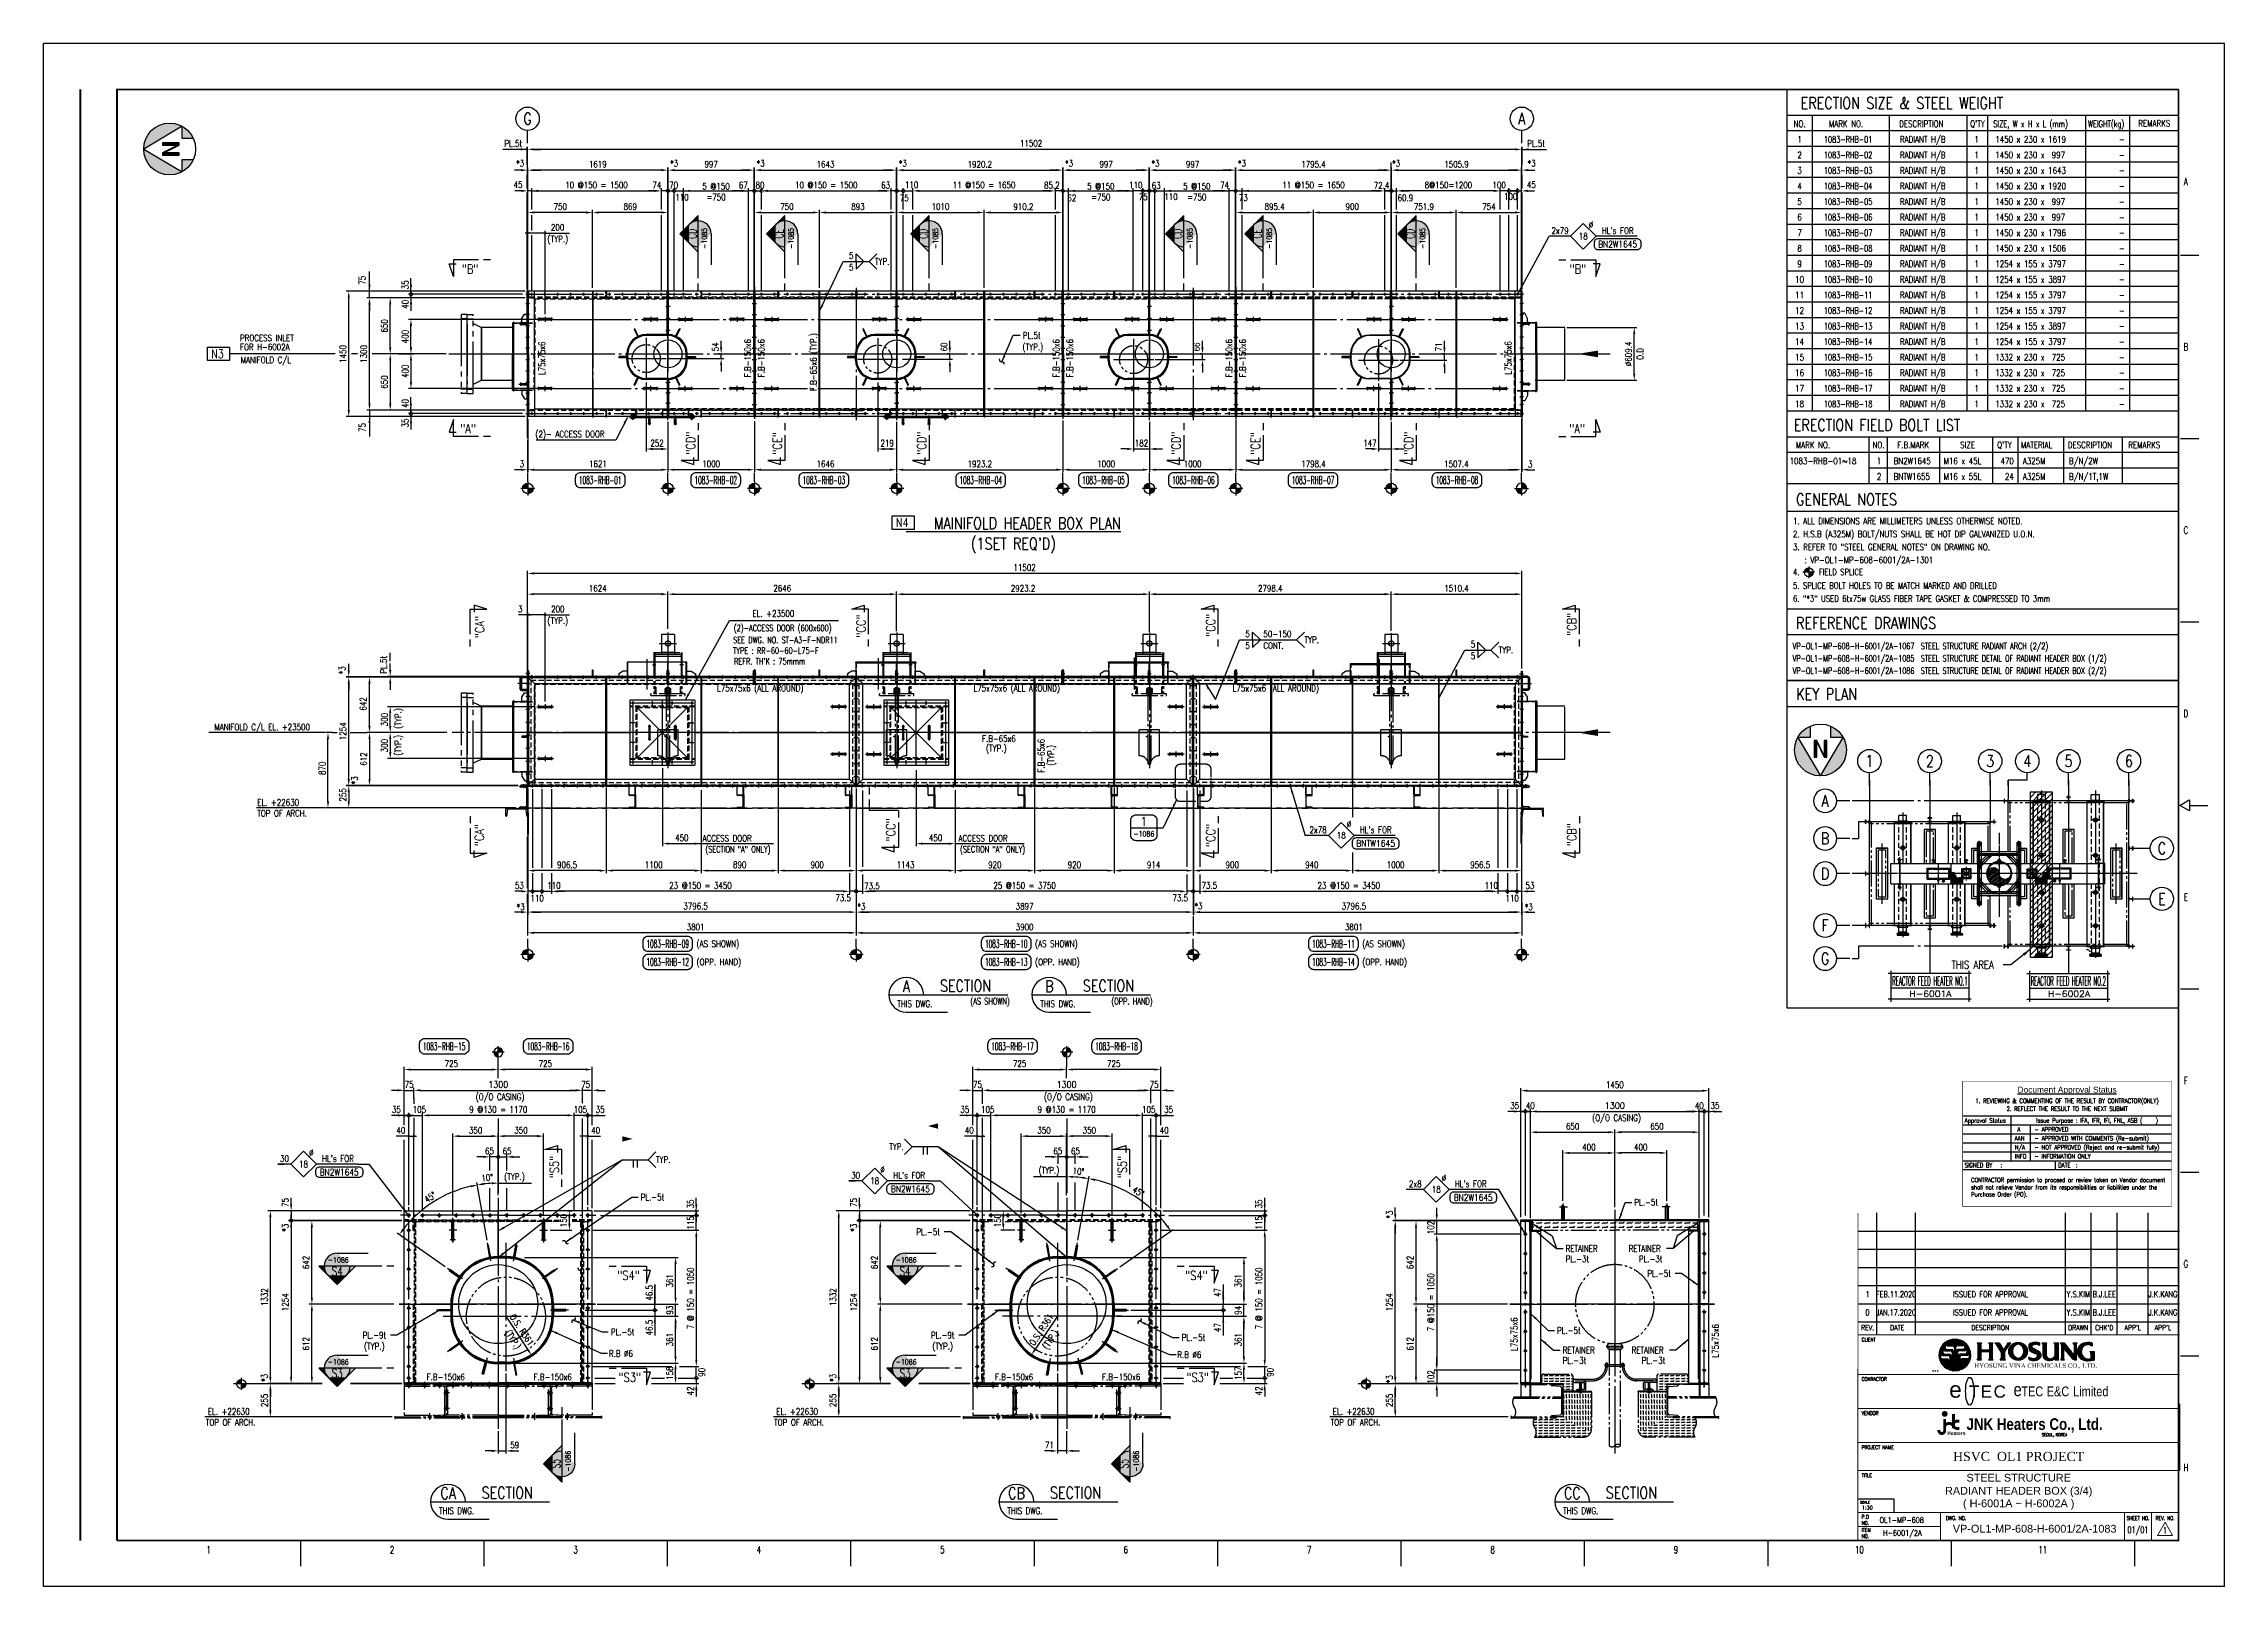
# Model space of a CAD drawing. Header units: millimetres. Extents: x 0 to 232280, y -26939 to 23794.
# Drawn here: x 26436 to 51666, y -20656 to -2810 of the extents above; entities that cross this region are included whole.
import ezdxf
from ezdxf.enums import TextEntityAlignment as Align

# ---------------------------------------------------------------- set-up
doc = ezdxf.new("R2010")
doc.units = ezdxf.units.MM
doc.header["$LTSCALE"] = 30
for name, pattern in [('CENTER', [50.8, 31.75, -6.35, 6.35, -6.35]), ('HIDDEN2', [0.1875, 0.125, -0.0625]), ('JNK-CENTER', [34, 30, -1.5, 1, -1.5]), ('JNK-HIDDEN', [3, 2, -1]), ('JNK-PHANTOM', [15, 10, -1, 1, -1, 1, -1]), ('PH2', [15, 10, -1, 1, -1, 1, -1]), ('PHA', [30, 20, -2, 2, -2, 2, -2])]:
    doc.linetypes.add(name, pattern=pattern)
for name, color, linetype in [('9', 2, 'HIDDEN2'), ('BODER', 7, 'Continuous'), ('border', 130, 'Continuous'), ('CEN-R', 1, 'JNK-CENTER'), ('CON-C', 4, 'Continuous'), ('CON-G', 3, 'Continuous'), ('CON-R', 1, 'Continuous'), ('CON-W', 7, 'Continuous'), ('CON-Y', 2, 'Continuous'), ('conL-g', 3, 'Continuous'), ('det', 2, 'PH2'), ('Dim-W', 7, 'Continuous'), ('FORM', 7, 'Continuous'), ('HID-Y', 2, 'JNK-HIDDEN'), ('LOGO-FRAME', 7, 'Continuous'), ('MIS-B', 5, 'Continuous'), ('PAN-W', 6, 'PHA'), ('PHA-M', 6, 'JNK-PHANTOM'), ('RET PL', 2, 'Continuous'), ('STL-OBJT', 7, 'Continuous'), ('TITLE', 7, 'Continuous'), ('TXT-C', 4, 'Continuous'), ('TXT-G', 3, 'Continuous'), ('TXT-Y', 2, 'Continuous'), ('TXTT-C', 4, 'Continuous')]:
    doc.layers.add(name, color=color, linetype=linetype)
doc.layers.add('CONT-G', color=3, linetype='Continuous', lineweight=25)
doc.styles.add('Arial', font='arial.ttf', dxfattribs={"height": 0.2})
doc.styles.add('Logo', font='ARIALNB.TTF', dxfattribs={"width": 0.8})
doc.styles.add('ROMANS', font='ROMANS.shx', dxfattribs={"width": 0.8})
doc.styles.add('SIMPLEX', font='simplex.shx', dxfattribs={"width": 0.8})
doc.styles.get("Standard").update_dxf_attribs({"font": 'romans.shx', "width": 0.8, "bigfont": 'whgtxt.shx'})
doc.styles.add('time', font='times.ttf', dxfattribs={"height": 5})
doc.styles.add('USER1', font='swiss.ttf', dxfattribs={"width": 0.8, "height": 5})
doc.dimstyles.new('DIM30', dxfattribs={"dimscale": 30, "dimtxt": 2.5, "dimasz": 2.5, "dimexe": 1, "dimexo": 1, "dimgap": 1, "dimtad": 1, "dimdec": 0, "dimdsep": 46, "dimtxsty": 'SIMPLEX', "dimcen": 0, "dimclrd": 7, "dimclre": 7, "dimclrt": 2, "dimadec": 1, "dimazin": 2, "dimtfac": 1, "dimtdec": 0, "dimtix": 1, "dimtmove": 2, "dimatfit": 0, "dimfxl": 1, "dimtolj": 1, "dimtzin": 0, "dimarcsym": 0})
doc.dimstyles.new('DIM30_15', dxfattribs={"dimscale": 30, "dimtxt": 2.5, "dimasz": 2.5, "dimexe": 1, "dimexo": 1, "dimgap": 1, "dimtad": 1, "dimdec": 0, "dimlfac": 0.5, "dimdsep": 46, "dimtxsty": 'SIMPLEX', "dimcen": 0, "dimclrd": 7, "dimclre": 7, "dimclrt": 2, "dimadec": 1, "dimazin": 2, "dimtfac": 1, "dimtdec": 0, "dimtix": 1, "dimtmove": 2, "dimatfit": 0, "dimfxl": 1, "dimtolj": 1, "dimtzin": 0, "dimarcsym": 0})
doc.dimstyles.new('DIM30X1.5', dxfattribs={"dimscale": 30, "dimtxt": 2.5, "dimasz": 2.5, "dimexe": 1, "dimexo": 1, "dimgap": 1, "dimtad": 1, "dimdec": 0, "dimlfac": 0.666667, "dimdsep": 46, "dimtxsty": 'SIMPLEX', "dimcen": 0, "dimclrd": 7, "dimclre": 7, "dimclrt": 2, "dimadec": 1, "dimazin": 2, "dimtfac": 1, "dimtdec": 0, "dimtix": 1, "dimtmove": 2, "dimatfit": 0, "dimfxl": 1, "dimtolj": 1, "dimtzin": 0, "dimarcsym": 0})
doc.dimstyles.new('DIM30x3', dxfattribs={"dimscale": 30, "dimtxt": 2.5, "dimasz": 2.5, "dimexe": 1, "dimexo": 1, "dimgap": 1, "dimtad": 1, "dimdec": 0, "dimlfac": 0.333333, "dimdsep": 46, "dimtxsty": 'SIMPLEX', "dimcen": 0, "dimclrd": 7, "dimclre": 7, "dimclrt": 2, "dimadec": 1, "dimazin": 2, "dimtfac": 1, "dimtdec": 0, "dimtix": 1, "dimtmove": 2, "dimatfit": 0, "dimfxl": 1, "dimtolj": 1, "dimtzin": 0, "dimarcsym": 0})
doc.dimstyles.new('DIM40', dxfattribs={"dimscale": 40, "dimtxt": 2.5, "dimasz": 2.5, "dimexe": 1, "dimexo": 1, "dimgap": 1, "dimtad": 1, "dimdec": 0, "dimdsep": 46, "dimtxsty": 'SIMPLEX', "dimcen": 0, "dimclrd": 7, "dimclre": 7, "dimclrt": 2, "dimadec": 1, "dimazin": 2, "dimtfac": 1, "dimtdec": 0, "dimtix": 1, "dimtmove": 2, "dimatfit": 2, "dimfxl": 1, "dimtolj": 1, "dimtzin": 0, "dimarcsym": 1})
doc.dimstyles.new('DIM40x4', dxfattribs={"dimscale": 40, "dimtxt": 2.5, "dimasz": 2.5, "dimexe": 1, "dimexo": 1, "dimgap": 1, "dimtad": 1, "dimdec": 1, "dimlfac": 0.25, "dimdsep": 46, "dimtxsty": 'SIMPLEX', "dimcen": 2.5, "dimclrd": 7, "dimclre": 7, "dimclrt": 2, "dimadec": 1, "dimazin": 2, "dimtfac": 1, "dimtdec": 1, "dimtmove": 2, "dimatfit": 3, "dimfxl": 1, "dimtfill": 1, "dimtolj": 1, "dimtzin": 0, "dimarcsym": 1})
pattern_1 = [(0, (28371.532, -20313.284), (0, 31.75), [31.75, -31.75]), (45, (28403.282, -20313.284), (2e-15, 31.75), [7.9375, -29.02628, 7.9375, -44.90128])]
pattern_2 = [(0, (4281.733, -31691.426), (0, 47.625), [47.625, -47.625]), (45, (4329.358, -31691.426), (3e-15, 47.625), [11.90625, -43.53942, 11.90625, -67.35192])]
pattern_3 = [(90, (28371.532, -20313.284), (-31.75, 2e-15), [31.75, -31.75]), (135, (28371.532, -20281.534), (-31.75, 4e-15), [7.9375, -29.02628, 7.9375, -44.90128])]
pattern_4 = [(45, (28876.24, -22053.394), (-21.04748, 21.04748), [])]
pattern_5 = [(45, (35452.07, -22053.394), (-21.04748, 21.04748), [])]

msp = doc.modelspace()

# ---------------------------------------------------------------- texts
at = {"color": 2, "lineweight": 0}
msp.add_text('1:30', height=41.403, dxfattribs=at).set_placement((47534.65, -19764.82), align=Align.CENTER)
at = {"layer": 'BODER', "color": 7, "style": 'ROMANS'}
for s, height, width, p in [('1', 69, 0.7, (47537.26, -17277)), ('FEB.11.2020', 69, 0.65, (47868.29, -17277)), ('Y.S.KIM', 69, 0.7, (49976.23, -17277)), ('B.J.LEE', 69, 0.7, (50276.23, -17277)), ('J.K.KANG', 69, 0.7, (50954.67, -17277)), ('0', 69, 0.7, (47537.26, -17487)), ('JAN.17.2020', 69, 0.65, (47868.29, -17487)), ('Y.S.KIM', 69, 0.7, (49976.23, -17487)), ('B.J.LEE', 69, 0.7, (50276.23, -17487)), ('J.K.KANG', 69, 0.7, (50954.67, -17487)), ('1', 75, 0.7, (50979.11, -20007.43))]:
    msp.add_text(s, height=height, dxfattribs=dict(at, width=width)).set_placement(p, align=Align.MIDDLE)
at = {"layer": 'BODER', "color": 7, "style": 'ROMANS', "width": 0.7}
for p in [(48960.13, -17277), (48960.13, -17487)]:
    msp.add_text('ISSUED FOR APPROVAL', height=69, dxfattribs=at).set_placement(p, align=Align.MIDDLE_CENTER)
at = {"layer": 'BODER', "color": 7, "style": 'Arial'}
for s, p in [('STEEL STRUCTURE', (49286.23, -19398.74)), ('RADIANT HEADER BOX (3/4)', (49286.23, -19561.05)), ('( H-6001A ~ H-6002A )', (49286.23, -19706.49))]:
    msp.add_text(s, height=90, dxfattribs=at).set_placement(p, align=Align.MIDDLE)
msp.add_text('VP-OL1-MP-608-H-6001/2A-1083', height=90, dxfattribs=at).set_placement((49470.98, -20033.94), align=Align.CENTER)
at = {"layer": 'CON-C', "style": 'SIMPLEX', "width": 0.8}
for s, p in [('GENERAL NOTES', (46711.03, -8149.79)), ('REFERENCE DRAWINGS', (46710.75, -9579.88))]:
    msp.add_text(s, height=135, dxfattribs=at).set_placement(p)
for tag, height, p in [('N3', 101.25, (28448.13, -6398.88)), ('N4', 101.25, (36369.28, -8350.88)), ('4', 135, (49386.33, -11109.54))]:
    msp.add_attdef(tag, text='1', height=height, dxfattribs=at).set_placement(p, align=Align.MIDDLE_CENTER)
at = {"layer": 'CON-G', "style": 'SIMPLEX', "width": 0.8}
msp.add_text('THIS AREA', height=90, dxfattribs=at).set_placement((48510.85, -13510.94))
at = {"layer": 'CON-W', "color": 2, "style": 'SIMPLEX', "width": 0.8}
for s, p in [('5', (35754.61, -5300.41)), ('5', (35754.61, -5435.41)), ('5', (40340.25, -9676.74)), ('5', (40340.25, -9811.74)), ('50-150', (40547.74, -9676.74)), ('CONT.', (40547.74, -9811.74)), ('5', (42947.73, -9795.06)), ('5', (42947.73, -9930.06)), ('PL.-5t', (44840.45, -16251.11)), ('RETAINER', (44044.83, -16785.45)), ('PL.-3t', (44044.83, -16905.45)), ('RETAINER', (44774.11, -16785.45)), ('PL.-3t', (44891.25, -16905.45)), ('PL.-5t', (44990.08, -17074.43)), ('PL.-5t', (43946, -17733.73)), ('RETAINER', (44011.33, -17960.66)), ('RETAINER', (44807.61, -17960.66)), ('PL.-3t', (44011.33, -18080.66)), ('PL.-3t', (44924.75, -18080.66))]:
    msp.add_text(s, height=75, dxfattribs=at).set_placement(p)
for s, p in [('(AS SHOWN)', (33989.2, -13223.22)), ('(AS SHOWN)', (37906.43, -13223.22)), ('(AS SHOWN)', (41691.72, -13223.22)), ('(OPP. HAND)', (33989.2, -13433.22)), ('(OPP. HAND)', (37906.43, -13433.22)), ('(OPP. HAND)', (41691.72, -13433.22))]:
    msp.add_text(s, height=75, dxfattribs=at).set_placement(p, align=Align.MIDDLE_LEFT)
at = {"layer": 'CON-Y', "style": 'SIMPLEX'}
for s, height, width, p in [('PROCESS INLET', 75, 0.8, (28708.6, -6252.4)), ('FOR H-6002A', 75, 0.8, (28708.6, -6357.82)), ('MANIFOLD C/L ', 75, 0.8, (28716.27, -6506.52)), ('(2)-ACCESS DOOR (600x600)', 75, 0.7, (34421.47, -9607.83)), ('EL. +23500', 75, 0.8, (34637.96, -9440.53)), ('TYPE : RR-60-60-L75-F', 75, 0.7, (34413.04, -9869.22)), ('SEE DWG. NO. ST-A3-F-NDR11', 75, 0.7, (34413.04, -9746.16)), ("REFR. TH'K : 75mmm", 75, 0.7, (34424.64, -9992.85)), ('MANIFOLD C/L EL. +23500', 75, 0.8, (28411.51, -10753.05)), ('SEOUL, KOREA', 33.6336, 0.8, (49555.25, -18918.03))]:
    msp.add_text(s, height=height, dxfattribs=dict(at, width=width)).set_placement(p)
at = {"layer": 'Dim-W', "color": 2, "char_height": 75, "attachment_point": 5, "style": 'SIMPLEX'}
for insert, rotation in [((31857.2, -17806.02), 303.209885), ((38093.35, -17807.52), 56.790115)]:
    msp.add_mtext('\\A1;(TYP.)', dxfattribs=dict(at, insert=insert, rotation=rotation))
at = {"layer": 'TXT-C', "style": 'SIMPLEX', "width": 0.8}
for s, p in [('ERECTION SIZE & STEEL WEIGHT', (46764.28, -3565.76)), ('ERECTION FIELD BOLT LIST', (46684.28, -7289.79)), ('KEY PLAN', (46711.93, -10402.47))]:
    msp.add_text(s, height=135, dxfattribs=at).set_placement(p)
at = {"layer": 'TXT-G', "style": 'SIMPLEX', "width": 0.8}
for s, p in [('NO.', (46751.43, -3775.76)), ("Q'TY", (48809.54, -3775.76)), ('REMARKS', (50855.19, -3770)), ('REMARKS', (50739.04, -7490))]:
    msp.add_text(s, height=75, dxfattribs=at).set_placement(p, align=Align.CENTER)
at = {"layer": 'TXT-G', "style": 'SIMPLEX'}
for s, width, p in [('MARK NO.', 0.8, (47091.09, -3775.76)), ('DESCRIPTION', 0.8, (47903.08, -3775.76)), ('SIZE, W x H x L (mm)', 0.75, (48992.63, -3775.76)), ('WEIGHT(kg)', 0.75, (50088.17, -3775.76)), ('MARK NO.', 0.8, (46708.58, -7490)), ('NO.', 0.8, (47594.75, -7490)), ('F.B.MARK', 0.8, (47881.84, -7490)), ('SIZE', 0.8, (48609.62, -7490)), ("Q'TY", 0.8, (49037.35, -7490)), ('MATERIAL', 0.8, (49312.62, -7490)), ('DESCRIPTION', 0.8, (49855, -7490))]:
    msp.add_text(s, height=75, dxfattribs=dict(at, width=width)).set_placement(p)
at = {"layer": 'TXT-Y', "style": 'SIMPLEX', "width": 0.8}
for s, p in [('1', (46751.43, -3955.76)), ('2', (46751.43, -4135.76)), ('3', (46751.43, -4315.76)), ('4', (46751.43, -4495.76)), ('5', (46751.43, -4675.76)), ('6', (46751.43, -4855.76)), ('7', (46751.43, -5035.76)), ('8', (46751.43, -5215.76)), ('10', (46751.43, -5575.76)), ('9', (46751.43, -5395.76)), ('11', (46751.43, -5755.76)), ('12', (46751.43, -5935.76)), ('13', (46751.43, -6115.76)), ('14', (46751.43, -6295.76)), ('15', (46751.43, -6475.76)), ('16', (46751.43, -6655.76)), ('17', (46751.43, -6835.76)), ('18', (46751.43, -7015.76)), ('F.B-150x6', (31087.82, -18271.27)), ('F.B-150x6', (32326.29, -18271.27)), ('F.B-150x6', (37663.65, -18271.27)), ('F.B-150x6', (38902.12, -18271.27))]:
    msp.add_text(s, height=75, dxfattribs=at).set_placement(p, align=Align.CENTER)
at = {"layer": 'TXT-Y', "style": 'SIMPLEX'}
for s, height, width, p in [('1083-RHB-01', 75, 0.7, (47032.69, -3955.76)), ('RADIANT H/B', 75, 0.8, (47912.69, -3955.76)), ('1450 x 230 x 1619', 75, 0.8, (49014.92, -3955.76)), ('1083-RHB-02', 75, 0.7, (47032.69, -4135.76)), ('1083-RHB-03', 75, 0.7, (47032.69, -4315.76)), ('RADIANT H/B', 75, 0.8, (47912.69, -4135.76)), ('RADIANT H/B', 75, 0.8, (47912.69, -4315.76)), ('1450 x 230 x  997', 75, 0.8, (49014.92, -4135.76)), ('1450 x 230 x 1643', 75, 0.8, (49014.92, -4315.76)), ('1083-RHB-04', 75, 0.7, (47032.69, -4495.76)), ('RADIANT H/B', 75, 0.8, (47912.69, -4495.76)), ('1450 x 230 x 1920', 75, 0.8, (49014.92, -4495.76)), ('1083-RHB-05', 75, 0.7, (47032.69, -4675.76)), ('1083-RHB-06', 75, 0.7, (47032.69, -4855.76)), ('RADIANT H/B', 75, 0.8, (47912.69, -4675.76)), ('RADIANT H/B', 75, 0.8, (47912.69, -4855.76)), ('1450 x 230 x  997', 75, 0.8, (49014.92, -4675.76)), ('1450 x 230 x  997', 75, 0.8, (49014.92, -4855.76)), ('(TYP.)', 75, 0.8, (32265.06, -5107.91)), ('1083-RHB-07', 75, 0.7, (47032.69, -5035.76)), ('RADIANT H/B', 75, 0.8, (47912.69, -5035.76)), ('1450 x 230 x 1796', 75, 0.8, (49014.92, -5035.76)), ('1083-RHB-08', 75, 0.7, (47032.69, -5215.76)), ('RADIANT H/B', 75, 0.8, (47912.69, -5215.76)), ('1450 x 230 x 1506', 75, 0.8, (49014.92, -5215.76)), ('1083-RHB-09', 75, 0.7, (47032.69, -5395.76)), ('1083-RHB-10', 75, 0.7, (47032.69, -5575.76)), ('RADIANT H/B', 75, 0.8, (47912.69, -5395.76)), ('RADIANT H/B', 75, 0.8, (47912.69, -5575.76)), ('1254 x 155 x 3797', 75, 0.8, (49014.92, -5395.76)), ('1254 x 155 x 3897', 75, 0.8, (49014.92, -5575.76)), ('1083-RHB-11', 75, 0.7, (47032.69, -5755.76)), ('RADIANT H/B', 75, 0.8, (47912.69, -5755.76)), ('1254 x 155 x 3797', 75, 0.8, (49014.92, -5755.76)), ('1083-RHB-12', 75, 0.7, (47032.69, -5935.76)), ('1083-RHB-13', 75, 0.7, (47032.69, -6115.76)), ('RADIANT H/B', 75, 0.8, (47912.69, -5935.76)), ('RADIANT H/B', 75, 0.8, (47912.69, -6115.76)), ('1254 x 155 x 3797', 75, 0.8, (49014.92, -5935.76)), ('1254 x 155 x 3897', 75, 0.8, (49014.92, -6115.76)), ('1083-RHB-14', 75, 0.7, (47032.69, -6295.76)), ('RADIANT H/B', 75, 0.8, (47912.69, -6295.76)), ('1254 x 155 x 3797', 75, 0.8, (49014.92, -6295.76)), ('1083-RHB-15', 75, 0.7, (47032.69, -6475.76)), ('RADIANT H/B', 75, 0.8, (47912.69, -6475.76)), ('1332 x 230 x  725', 75, 0.8, (49014.92, -6475.76)), ('1083-RHB-16', 75, 0.7, (47032.69, -6655.76)), ('1083-RHB-17', 75, 0.7, (47032.69, -6835.76)), ('RADIANT H/B', 75, 0.8, (47912.69, -6655.76)), ('RADIANT H/B', 75, 0.8, (47912.69, -6835.76)), ('1332 x 230 x  725', 75, 0.8, (49014.92, -6655.76)), ('1332 x 230 x  725', 75, 0.8, (49014.92, -6835.76)), ('1083-RHB-18', 75, 0.7, (47032.69, -7015.76)), ('RADIANT H/B', 75, 0.8, (47912.69, -7015.76)), ('1332 x 230 x  725', 75, 0.8, (49014.92, -7015.76)), ('(2)- ACCESS DOOR', 75, 0.8, (32125.46, -7364.24)), ('1083-RHB-01~18', 75, 0.8, (46636.69, -7675.76)), ('2', 75, 0.8, (47645.16, -7855.76)), ('1', 75, 0.8, (47645.16, -7675.76)), ('BN2W1645', 75, 0.8, (47840.5, -7675.76)), ('BNTW1655', 75, 0.8, (47840.5, -7855.76)), ('M16 x 45L', 75, 0.8, (48417.4, -7675.76)), ('M16 x 55L', 75, 0.8, (48417.4, -7855.76)), ('A325M', 75, 0.8, (49334.68, -7675.76)), ('A325M', 75, 0.8, (49334.68, -7855.76)), ('B/N/2W', 75, 0.8, (49868.06, -7675.76)), ('B/N/1T,1W', 75, 0.8, (49868.06, -7855.76)), ('1. ALL DIMENSIONS ARE MILLIMETERS UNLESS OTHERWISE NOTED.', 75, 0.8, (46675.19, -8370.76)), ('2. H.S.B (A325M) BOLT/NUTS SHALL BE HOT DIP GALVANIZED U.O.N.', 75, 0.8, (46675.19, -8520.76)), ('3. REFER TO "STEEL GENERAL NOTES" ON DRAWING NO. ', 75, 0.8, (46675.19, -8670.76)), ('   : VP-OL1-MP-608-6001/2A-1301', 75, 0.8, (46675.19, -8820.76)), ('4.     FIELD SPLICE', 72.8571, 0.8, (46675.19, -8958.88)), ('5. SPLICE BOLT HOLES TO BE MATCH MARKED AND DRILLED', 72.8571, 0.8, (46675.19, -9115.68)), ('6. "*3" USED 6tx75w GLASS FIBER TAPE GASKET & COMPRESSED TO 3mm', 72.8571, 0.8, (46675.19, -9265.75)), ('(TYP.)', 75, 0.8, (32265.06, -9523.1)), ('VP-OL1-MP-608-H-6001/2A-1067  STEEL STRUCTURE RADIANT ARCH (2/2)', 72.8571, 0.75, (46672.34, -9816.29)), ('VP-OL1-MP-608-H-6001/2A-1085  STEEL STRUCTURE DETAIL OF RADIANT HEADER BOX (1/2)', 72.8571, 0.75, (46672.34, -9958.54)), ('VP-OL1-MP-608-H-6001/2A-1086  STEEL STRUCTURE DETAIL OF RADIANT HEADER BOX (2/2)', 72.8571, 0.75, (46672.34, -10101.55)), (' ACCESS DOOR', 75, 0.8, (34019.42, -12039.86)), (' ACCESS DOOR', 75, 0.8, (36979.74, -12039.86)), ('(TYP.)', 75, 0.8, (31764.11, -15954.75)), ('(TYP.)', 75, 0.8, (37947.3, -15880.44)), ('PL.-5t', 75, 0.8, (33344.57, -16191.66)), ('PL.-5t', 75, 0.8, (36533.9, -16592.72)), ('PL.-9t', 75, 0.8, (30126.18, -17787.8)), ('(TYP.)', 75, 0.8, (30142.34, -17915.24)), ('PL.-5t', 75, 0.8, (32998.52, -17750)), ('PL.-9t', 75, 0.8, (36702.01, -17787.8)), ('(TYP.)', 75, 0.8, (36718.17, -17915.24)), ('PL.-5t', 75, 0.8, (39602.79, -17814.47)), ('R.B %%C6', 75, 0.8, (32976.28, -17999.7)), ('R.B %%C6', 75, 0.8, (39552.11, -18014.11))]:
    msp.add_text(s, height=height, dxfattribs=dict(at, width=width)).set_placement(p)
at = {"layer": 'TXT-Y', "style": 'SIMPLEX', "width": 0.8}
for s, p in [('1', (48826.69, -3955.76)), ('-', (50511.78, -3955.76)), ('1', (48826.69, -4135.76)), ('1', (48826.69, -4315.76)), ('-', (50511.78, -4135.76)), ('-', (50511.78, -4315.76)), ('1', (48826.69, -4495.76)), ('-', (50511.78, -4495.76)), ('1', (48826.69, -4675.76)), ('1', (48826.69, -4855.76)), ('-', (50511.78, -4675.76)), ('1', (48826.69, -5035.76)), ('-', (50511.78, -4855.76)), ('-', (50511.78, -5035.76)), ('1', (48826.69, -5215.76)), ('-', (50511.78, -5215.76)), ('1', (48826.69, -5395.76)), ('1', (48826.69, -5575.76)), ('-', (50511.78, -5395.76)), ('-', (50511.78, -5575.76)), ('1', (48826.69, -5755.76)), ('-', (50511.78, -5755.76)), ('1', (48826.69, -5935.76)), ('1', (48826.69, -6115.76)), ('-', (50511.78, -5935.76)), ('1', (48826.69, -6295.76)), ('-', (50511.78, -6115.76)), ('-', (50511.78, -6295.76)), ('1', (48826.69, -6475.76)), ('-', (50511.78, -6475.76)), ('1', (48826.69, -6655.76)), ('1', (48826.69, -6835.76)), ('-', (50511.78, -6655.76)), ('-', (50511.78, -6835.76)), ('1', (48826.69, -7015.76)), ('-', (50511.78, -7015.76)), ('470', (49230.07, -7675.76)), ('24', (49230.07, -7855.76))]:
    msp.add_text(s, height=75, dxfattribs=at).set_placement(p, align=Align.RIGHT)
for p in [(36054.25, -5329.81), (41023.61, -9706.14), (43271.09, -9824.46), (36220.31, -15570.49), (33520.56, -15719.42)]:
    msp.add_text('TYP.', height=75, dxfattribs=at).set_placement(p, align=Align.MIDDLE_LEFT)
at = {"layer": 'TXT-Y', "color": 2, "style": 'SIMPLEX', "width": 0.8}
for s, p in [('L75x75x6', (32238.43, -6644.6)), ('F.B-150x6 ', (34618.95, -6670.17)), ('F.B-150x6 ', (34776.1, -6670.17)), ('F.B-65x6 (TYP.)', (35379.7, -6830.21)), ('F.B-150x6 ', (38188.55, -6670.17)), ('F.B-150x6 ', (38345.7, -6670.17)), ('F.B-150x6 ', (40187.75, -6670.17)), ('F.B-150x6 ', (40344.9, -6670.17)), ('L75x75x6', (43417.77, -6639.96)), ('L75x75x6', (43487.28, -17932.8)), ('L75x75x6', (45815.23, -18010.17))]:
    msp.add_text(s, height=75, rotation=90, dxfattribs=at).set_placement(p)
for s, p in [('(TYP.)', (37761.31, -6356.18)), ('PL.5t', (37764.35, -6223.49)), ('L75x75x6 (ALL AROUND)', (34227.62, -10302.92)), ('L75x75x6 (ALL AROUND)', (37194.01, -10302.92)), ('L75x75x6 (ALL AROUND)', (40192.02, -10302.92)), ('EL. +22630', (28907.44, -11625.39)), ('TOP OF ARCH.', (28907.44, -11750.31)), ('EL. +22630', (28336.5, -18671.16)), ('EL. +22630', (34912.33, -18671.16)), ('EL. +22630', (41350.43, -18671.16)), ('TOP OF ARCH.', (28312.86, -18796.07)), ('TOP OF ARCH.', (34888.69, -18796.07)), ('TOP OF ARCH.', (41326.8, -18796.07))]:
    msp.add_text(s, height=75, dxfattribs=at).set_placement(p)
for p in [(30572.58, -10496.73), (30572.58, -10806.87)]:
    msp.add_text('(TYP.)', height=75, rotation=90, dxfattribs=at).set_placement(p, align=Align.RIGHT)
at = {"layer": 'TXT-Y', "color": 2, "style": 'SIMPLEX'}
for s, width, p in [('F.B-65x6', 0.8, (37489.19, -10886.88)), ('(TYP.)', 0.8, (37457.33, -10997.95)), ('(SECTION "A" ONLY)', 0.7, (34468.86, -12167.09)), ('(SECTION "A" ONLY)', 0.7, (37414.86, -12167.09))]:
    msp.add_text(s, height=75, dxfattribs=dict(at, width=width)).set_placement(p, align=Align.CENTER)
at = {"layer": 'TXT-Y', "color": 2, "style": 'SIMPLEX', "width": 0.8}
for s, p in [('F.B-65x6', (38015.37, -11047.91)), ('(TYP.)', (38126.59, -11043.16))]:
    msp.add_text(s, height=75, rotation=90, dxfattribs=at).set_placement(p, align=Align.CENTER)
at = {"layer": 'TXTT-C', "style": 'SIMPLEX', "width": 0.8}
for s, p in [('%%U    MAINIFOLD HEADER BOX PLAN', (37655.53, -8425.31)), ("(1SET REQ'D)", (37655.53, -8660.44))]:
    msp.add_text(s, height=135, dxfattribs=at).set_placement(p, align=Align.CENTER)

# ---------------------------------------------------------------- blocks, each defined once
blk = doc.blocks.new('etc')
at = {"color": 3}
blk.add_ellipse((25.31, -6.18), major_axis=(0, 5.34), ratio=0.29564, dxfattribs=at)
at = {"color": 6, "style": 'USER1'}
for s, height, p in [('e', 6.25, (17.39, -8.68)), ('T', 4.7, (25.03, -8.68)), ('E', 4.7, (29.55, -8.68)), ('C', 4.7, (34.52, -8.68))]:
    blk.add_text(s, height=height, dxfattribs=at).set_placement(p)
at = {"color": 4, "style": 'USER1', "width": 0.8}
for s, height, p in [('e', 5.1, (42.22, -8.11)), ('TEC', 3.781, (45.22, -8.15)), ('E&C', 3.781, (55.01, -8.15)), ('Limited', 3.781, (65.2, -8.15))]:
    blk.add_text(s, height=height, dxfattribs=at).set_placement(p)
blk = doc.blocks.new('TITLE')
at = {"color": 7}
for p, q in [((841, 594.85), (0, 594.85)), ((0, 0), (0, 594.85)), ((841, 0), (841, 594.85)), ((824.02, 513.34), (831.1, 513.34)), ((824.02, 442.6), (831.1, 442.6)), ((824.02, 371.87), (831.1, 371.87)), ((823.88, 301.14), (827.42, 303.26)), ((827.56, 303.26), (827.56, 299.02)), ((827.56, 299.02), (823.88, 301.14)), ((827.56, 301.14), (834.63, 301.14)), ((824.02, 230.41), (831.1, 230.41)), ((824.02, 159.68), (831.1, 159.68)), ((824.02, 88.95), (831.1, 88.95)), ((823.67, 70.34), (823.67, 44.64)), ((99.02, 17.68), (99.02, 7.78)), ((169.76, 17.68), (169.76, 7.78)), ((240.49, 17.68), (240.49, 7.78)), ((311.22, 17.68), (311.22, 7.78)), ((381.95, 17.68), (381.95, 7.78)), ((452.68, 17.68), (452.68, 7.78)), ((523.41, 17.68), (523.41, 7.78)), ((594.15, 17.68), (594.15, 7.78)), ((664.88, 17.68), (664.88, 7.78)), ((735.61, 17.68), (735.61, 7.78)), ((806.34, 17.68), (806.34, 7.78)), ((841, 0), (0, 0))]:
    blk.add_line(p, q, dxfattribs=at)
at = {"color": 5}
for p, q in [((731.11, 90.5), (733.27, 92.66)), ((731.12, 90.55), (733.27, 92.7)), ((731.13, 90.6), (733.27, 92.74)), ((731.14, 90.65), (733.27, 92.78)), ((731.16, 90.7), (733.27, 92.81)), ((731.17, 90.75), (733.27, 92.85)), ((731.18, 90.8), (733.27, 92.89)), ((731.2, 90.86), (733.27, 92.93)), ((731.22, 90.91), (733.27, 92.97)), ((731.23, 90.97), (733.27, 93.01)), ((731.25, 91.02), (733.27, 93.04)), ((731.27, 91.08), (733.27, 93.08)), ((731.29, 91.13), (733.27, 93.12)), ((731.31, 91.19), (733.27, 93.16)), ((731.33, 91.25), (733.27, 93.2)), ((731.35, 91.31), (733.27, 93.23)), ((731.37, 91.37), (733.27, 93.27)), ((731.4, 91.44), (733.27, 93.31)), ((731.42, 91.5), (733.27, 93.35)), ((731.45, 91.57), (733.27, 93.39)), ((731.48, 91.63), (733.27, 93.43)), ((731.51, 91.7), (733.27, 93.46)), ((731.54, 91.77), (733.27, 93.5)), ((731.58, 91.85), (733.27, 93.54)), ((731.61, 91.92), (733.27, 93.58)), ((731.65, 92), (734.26, 94.6)), ((731.7, 92.08), (734.18, 94.56)), ((731.74, 92.17), (734.09, 94.51)), ((731.79, 92.25), (734, 94.46)), ((731.85, 92.35), (733.91, 94.41)), ((731.91, 92.45), (733.81, 94.34)), ((731.98, 92.56), (733.7, 94.27)), ((732.06, 92.68), (733.58, 94.19)), ((732.16, 92.81), (733.44, 94.09)), ((732.29, 92.98), (733.28, 93.97)), ((732.4, 91.75), (733.27, 92.62)), ((732.44, 91.75), (733.27, 92.58)), ((732.47, 91.75), (733.27, 92.55)), ((732.48, 93.21), (733.05, 93.78)), ((733.28, 93.58), (734.33, 94.64)), ((733.31, 93.58), (734.41, 94.68)), ((733.35, 93.58), (734.48, 94.71)), ((733.39, 93.58), (734.55, 94.75)), ((733.43, 93.58), (734.62, 94.78)), ((733.47, 93.58), (734.69, 94.81)), ((733.5, 93.58), (734.76, 94.83)), ((733.54, 93.58), (734.82, 94.86)), ((733.58, 93.58), (734.88, 94.88)), ((733.62, 93.58), (734.94, 94.91)), ((733.66, 93.58), (735, 94.93)), ((733.7, 93.09), (735.76, 95.15)), ((733.7, 93.13), (735.71, 95.14)), ((733.7, 93.17), (735.66, 95.12)), ((733.7, 93.21), (735.61, 95.11)), ((733.7, 93.25), (735.56, 95.1)), ((733.7, 93.28), (735.5, 95.09)), ((733.7, 93.32), (735.45, 95.07)), ((733.7, 93.36), (735.4, 95.06)), ((733.7, 93.4), (735.35, 95.04)), ((733.7, 93.44), (735.29, 95.03)), ((733.7, 93.47), (735.24, 95.01)), ((733.7, 93.51), (735.18, 94.99)), ((733.7, 93.55), (735.12, 94.97)), ((733.7, 93.58), (735.06, 94.95)), ((733.71, 93.03), (735.85, 95.17)), ((733.71, 93.06), (735.81, 95.16)), ((733.72, 93), (735.9, 95.18)), ((733.73, 92.97), (735.95, 95.19)), ((733.74, 92.94), (736, 95.2)), ((733.75, 92.92), (736.04, 95.2)), ((733.77, 92.89), (736.09, 95.21)), ((733.78, 92.87), (736.13, 95.22)), ((733.8, 92.85), (736.18, 95.23)), ((733.82, 92.83), (736.22, 95.23)), ((733.84, 92.81), (736.27, 95.24)), ((733.86, 92.79), (736.31, 95.24)), ((733.88, 92.78), (736.36, 95.25)), ((733.91, 92.76), (736.4, 95.25)), ((733.93, 92.75), (736.44, 95.26)), ((733.96, 92.74), (736.48, 95.26)), ((733.99, 92.73), (736.53, 95.27)), ((734.02, 92.72), (736.57, 95.27)), ((734.05, 92.71), (736.61, 95.27)), ((734.08, 92.71), (736.65, 95.28)), ((734.12, 92.71), (736.69, 95.28)), ((734.16, 92.71), (736.73, 95.28)), ((734.2, 92.71), (736.77, 95.28)), ((734.23, 92.71), (736.81, 95.29)), ((734.27, 92.71), (736.85, 95.29)), ((734.31, 92.71), (736.89, 95.29)), ((734.35, 92.71), (736.93, 95.29)), ((734.39, 92.71), (736.97, 95.29)), ((734.43, 92.71), (737.01, 95.29)), ((734.46, 92.71), (737.05, 95.29)), ((734.5, 92.71), (737.09, 95.29)), ((734.54, 92.71), (737.12, 95.29)), ((734.58, 92.71), (737.16, 95.29)), ((734.62, 92.71), (737.2, 95.29)), ((734.65, 92.71), (737.24, 95.29)), ((734.69, 92.71), (737.27, 95.29)), ((734.73, 92.71), (737.31, 95.29)), ((734.77, 92.71), (737.35, 95.29)), ((734.81, 92.71), (737.38, 95.28)), ((734.85, 92.71), (737.42, 95.28)), ((734.88, 92.71), (737.46, 95.28)), ((734.92, 92.71), (737.49, 95.28)), ((734.96, 92.71), (737.53, 95.28)), ((735, 92.71), (737.56, 95.27)), ((735.04, 92.71), (737.6, 95.27)), ((735.07, 92.71), (737.63, 95.27)), ((735.11, 92.71), (737.67, 95.26)), ((735.15, 92.71), (737.7, 95.26)), ((735.19, 92.71), (737.74, 95.26)), ((735.23, 92.71), (737.77, 95.25)), ((735.27, 92.71), (737.81, 95.25)), ((735.3, 92.71), (737.84, 95.24)), ((735.34, 92.71), (737.87, 95.24)), ((735.38, 92.71), (737.91, 95.24)), ((735.42, 92.71), (737.94, 95.23)), ((735.46, 92.71), (737.97, 95.23)), ((735.5, 92.71), (738.01, 95.22)), ((735.53, 92.71), (738.04, 95.22)), ((735.57, 92.71), (738.07, 95.21)), ((735.61, 92.71), (738.11, 95.2)), ((735.65, 92.71), (738.14, 95.2)), ((735.69, 92.71), (738.17, 95.19)), ((735.72, 92.71), (738.2, 95.19)), ((735.76, 92.71), (738.24, 95.18)), ((735.8, 92.71), (738.27, 95.17)), ((735.84, 92.71), (738.3, 95.17)), ((735.88, 92.71), (738.33, 95.16)), ((735.92, 92.71), (738.36, 95.16)), ((735.95, 92.71), (738.39, 95.15)), ((735.99, 92.71), (738.43, 95.14)), ((736.03, 92.71), (738.46, 95.13)), ((736.07, 92.71), (738.49, 95.13)), ((736.11, 92.71), (738.52, 95.12)), ((736.14, 92.71), (738.55, 95.11)), ((736.18, 92.71), (738.58, 95.1)), ((736.22, 92.71), (738.61, 95.1)), ((736.26, 92.71), (738.64, 95.09)), ((736.29, 92.7), (738.67, 95.08)), ((736.33, 92.7), (738.7, 95.07)), ((736.36, 92.69), (738.73, 95.06)), ((736.39, 92.69), (738.76, 95.06)), ((736.42, 92.68), (738.79, 95.05)), ((736.45, 92.67), (738.82, 95.04)), ((736.48, 92.66), (738.85, 95.03)), ((736.5, 92.65), (738.88, 95.02)), ((736.53, 92.63), (738.91, 95.01)), ((736.55, 92.62), (738.94, 95)), ((736.58, 92.6), (738.96, 94.99)), ((736.6, 92.59), (738.99, 94.98)), ((736.62, 92.57), (739.02, 94.97)), ((736.64, 92.56), (739.05, 94.96)), ((736.66, 92.54), (739.08, 94.95)), ((736.68, 92.52), (739.11, 94.94)), ((736.7, 92.5), (739.14, 94.93)), ((736.72, 92.48), (739.16, 94.92)), ((736.74, 92.46), (739.19, 94.91)), ((736.76, 92.44), (739.22, 94.9)), ((736.77, 92.42), (739.25, 94.89)), ((736.79, 92.4), (739.27, 94.88)), ((736.8, 92.37), (739.3, 94.87)), ((736.82, 92.35), (739.33, 94.86)), ((736.83, 92.32), (739.36, 94.85)), ((736.84, 92.3), (739.38, 94.84)), ((736.85, 92.27), (739.41, 94.83)), ((736.86, 92.24), (739.44, 94.82)), ((736.87, 92.21), (739.47, 94.81)), ((736.88, 92.18), (739.49, 94.79)), ((736.88, 92.15), (739.52, 94.78)), ((736.89, 92.12), (739.55, 94.77)), ((736.89, 92.08), (739.57, 94.76)), ((736.9, 92.05), (739.6, 94.75)), ((736.9, 92.01), (739.62, 94.74)), ((736.9, 91.97), (739.65, 94.72)), ((737.55, 92.59), (739.68, 94.71)), ((737.64, 92.64), (739.7, 94.7)), ((737.71, 92.67), (739.73, 94.69)), ((737.76, 92.69), (739.75, 94.67)), ((737.81, 92.7), (739.78, 94.66)), ((737.86, 92.7), (739.81, 94.65)), ((737.9, 92.71), (739.83, 94.64)), ((737.94, 92.71), (739.86, 94.62)), ((737.98, 92.71), (739.88, 94.61)), ((738.02, 92.71), (739.91, 94.6)), ((738.05, 92.71), (739.93, 94.58)), ((738.09, 92.71), (739.96, 94.57)), ((738.13, 92.71), (739.98, 94.56)), ((738.17, 92.71), (740.01, 94.54)), ((738.21, 92.71), (740.03, 94.53)), ((738.25, 92.71), (740.06, 94.52)), ((738.28, 92.71), (740.08, 94.5)), ((738.32, 92.71), (740.1, 94.49)), ((738.36, 92.71), (740.13, 94.48)), ((738.4, 92.71), (740.15, 94.46)), ((738.44, 92.71), (740.18, 94.45)), ((738.47, 92.71), (740.2, 94.43)), ((738.51, 92.71), (740.22, 94.42)), ((738.55, 92.71), (740.25, 94.41)), ((738.59, 92.71), (740.27, 94.39)), ((738.63, 92.71), (740.3, 94.38)), ((738.67, 92.71), (740.32, 94.36)), ((738.7, 92.71), (740.34, 94.35)), ((738.74, 92.71), (740.37, 94.33)), ((738.78, 92.71), (740.39, 94.32)), ((738.82, 92.71), (740.41, 94.3)), ((738.86, 92.71), (740.44, 94.29)), ((738.9, 92.71), (740.46, 94.27)), ((738.93, 92.71), (740.48, 94.26)), ((738.97, 92.71), (740.5, 94.24)), ((739.01, 92.71), (740.53, 94.23)), ((739.05, 92.71), (740.55, 94.21)), ((739.09, 92.71), (740.57, 94.19)), ((739.12, 92.71), (740.59, 94.18)), ((739.16, 92.71), (740.62, 94.16)), ((739.2, 92.71), (740.64, 94.15)), ((739.24, 92.71), (740.66, 94.13)), ((739.28, 92.71), (740.68, 94.11)), ((739.32, 92.71), (740.71, 94.1)), ((739.35, 92.71), (740.73, 94.08)), ((739.39, 92.71), (740.75, 94.07)), ((739.43, 92.71), (740.77, 94.05)), ((739.47, 92.71), (740.79, 94.03)), ((739.51, 92.71), (740.81, 94.02)), ((739.54, 92.71), (740.84, 94)), ((739.58, 92.71), (740.45, 93.58)), ((739.62, 92.71), (740.45, 93.54)), ((739.66, 92.71), (740.45, 93.5)), ((739.7, 92.71), (740.45, 93.46)), ((739.74, 92.71), (740.45, 93.43)), ((739.77, 92.71), (740.45, 93.39)), ((739.81, 92.71), (740.45, 93.35)), ((739.85, 92.71), (740.45, 93.31)), ((739.89, 92.71), (740.45, 93.27)), ((739.93, 92.71), (740.45, 93.23)), ((739.96, 92.71), (740.45, 93.2)), ((740, 92.71), (740.45, 93.16)), ((740, 90.88), (741.97, 92.84)), ((740.04, 92.71), (740.45, 93.12)), ((740.04, 90.88), (741.99, 92.82)), ((740.08, 92.71), (740.45, 93.08)), ((740.08, 90.88), (742, 92.8)), ((740.12, 90.88), (742.02, 92.78)), ((740.13, 92.72), (740.44, 93.04)), ((740.16, 90.88), (742.04, 92.75)), ((740.18, 92.73), (740.43, 92.98)), ((740.2, 90.88), (742.05, 92.73)), ((740.23, 90.88), (742.07, 92.71)), ((740.25, 92.76), (740.4, 92.91)), ((740.27, 90.88), (742.08, 92.69)), ((740.31, 90.88), (742.1, 92.66)), ((740.35, 90.88), (742.11, 92.64)), ((740.39, 90.88), (742.13, 92.62)), ((740.42, 90.88), (742.15, 92.6)), ((740.46, 93.58), (740.86, 93.98)), ((740.5, 93.58), (740.88, 93.97)), ((740.53, 93.58), (740.9, 93.95)), ((740.57, 93.58), (740.92, 93.93)), ((740.61, 93.58), (740.94, 93.91)), ((740.65, 93.58), (740.96, 93.9)), ((740.69, 93.58), (740.98, 93.88)), ((740.72, 93.58), (741.01, 93.86)), ((740.76, 93.58), (741.03, 93.85)), ((740.78, 91.69), (741.95, 92.86)), ((740.8, 93.58), (741.05, 93.83)), ((740.83, 91.77), (741.94, 92.89)), ((740.84, 93.58), (741.07, 93.81)), ((740.85, 91.84), (741.92, 92.91)), ((740.87, 91.94), (741.89, 92.95)), ((740.87, 91.89), (741.9, 92.93)), ((740.88, 93.58), (741.09, 93.79)), ((740.88, 93.55), (741.11, 93.77)), ((740.88, 93.51), (741.13, 93.76)), ((740.88, 93.47), (741.15, 93.74)), ((740.88, 93.44), (741.17, 93.72)), ((740.88, 93.4), (741.19, 93.7)), ((740.88, 93.36), (741.21, 93.68)), ((740.88, 93.32), (741.23, 93.67)), ((740.88, 93.28), (741.25, 93.65)), ((740.88, 93.24), (741.27, 93.63)), ((740.88, 93.21), (741.29, 93.61)), ((740.88, 93.17), (741.31, 93.59)), ((740.88, 93.13), (741.33, 93.57)), ((740.88, 93.09), (741.35, 93.55)), ((740.88, 93.05), (741.37, 93.54)), ((740.88, 93.02), (741.38, 93.52)), ((740.88, 92.98), (741.4, 93.5)), ((740.88, 92.94), (741.42, 93.48)), ((740.88, 92.9), (741.44, 93.46)), ((740.88, 92.86), (741.46, 93.44)), ((740.88, 92.82), (741.48, 93.42)), ((740.88, 92.79), (741.5, 93.4)), ((740.88, 92.75), (741.52, 93.38)), ((740.88, 92.71), (741.54, 93.36)), ((740.88, 92.67), (741.55, 93.34)), ((740.88, 92.63), (741.57, 93.32)), ((740.88, 92.6), (741.59, 93.3)), ((740.88, 92.56), (741.61, 93.28)), ((740.88, 92.52), (741.63, 93.26)), ((740.88, 92.48), (741.64, 93.24)), ((740.88, 92.44), (741.66, 93.22)), ((740.88, 92.4), (741.68, 93.2)), ((740.88, 92.37), (741.7, 93.18)), ((740.88, 92.33), (741.72, 93.16)), ((740.88, 92.29), (741.73, 93.14)), ((740.88, 92.25), (741.75, 93.12)), ((740.88, 92.21), (741.77, 93.1)), ((740.88, 92.18), (741.79, 93.08)), ((740.88, 92.14), (741.8, 93.06)), ((740.88, 92.1), (741.82, 93.04)), ((740.88, 92.06), (741.84, 93.01)), ((740.88, 92.02), (741.85, 92.99)), ((740.88, 91.98), (741.87, 92.97)), ((741.34, 91.75), (742.16, 92.57)), ((741.38, 91.75), (742.18, 92.55)), ((741.41, 91.75), (742.19, 92.53)), ((745.66, 93.89), (745.7, 93.93)), ((745.7, 93.83), (745.8, 93.93)), ((745.74, 93.77), (745.89, 93.93)), ((745.77, 93.72), (745.99, 93.93)), ((745.81, 93.66), (746.08, 93.93)), ((745.85, 93.6), (746.18, 93.93)), ((745.89, 93.54), (746.27, 93.93)), ((745.92, 93.49), (746.36, 93.93)), ((745.93, 93.3), (746.55, 93.93)), ((745.93, 93.21), (746.65, 93.93)), ((745.93, 93.11), (746.74, 93.93)), ((745.93, 93.02), (746.84, 93.93)), ((745.93, 92.92), (746.93, 93.93)), ((745.93, 92.83), (747.03, 93.93)), ((745.93, 92.73), (747.12, 93.93)), ((745.93, 92.64), (747.22, 93.93)), ((745.93, 92.54), (747.31, 93.93)), ((745.93, 93.4), (746.46, 93.93)), ((745.93, 92.45), (747.3, 93.82)), ((745.93, 92.35), (747.12, 93.55)), ((745.93, 92.26), (747.08, 93.41)), ((745.93, 92.16), (747.08, 93.31)), ((745.93, 92.07), (747.08, 93.22)), ((745.93, 91.97), (747.08, 93.12)), ((745.93, 91.88), (747.08, 93.03)), ((745.93, 91.78), (747.08, 92.93)), ((745.93, 91.69), (747.08, 92.84)), ((745.93, 91.6), (747.08, 92.74)), ((745.93, 91.5), (747.08, 92.65)), ((745.93, 91.41), (747.08, 92.55)), ((750.06, 93.93), (750.06, 93.93)), ((750.1, 93.87), (750.16, 93.93)), ((750.14, 93.81), (750.25, 93.93)), ((750.18, 93.75), (750.35, 93.93)), ((750.21, 93.7), (750.44, 93.93)), ((750.25, 93.64), (750.54, 93.93)), ((750.29, 93.58), (750.63, 93.93)), ((750.33, 93.53), (750.73, 93.93)), ((750.36, 93.46), (750.82, 93.93)), ((750.36, 93.37), (750.92, 93.93)), ((750.36, 93.27), (751.01, 93.93)), ((750.36, 93.18), (751.11, 93.93)), ((750.36, 93.08), (751.2, 93.93)), ((750.36, 92.99), (751.3, 93.93)), ((750.36, 92.89), (751.39, 93.93)), ((750.36, 92.8), (751.48, 93.93)), ((750.36, 92.7), (751.58, 93.93)), ((750.36, 92.61), (751.67, 93.93)), ((750.36, 92.51), (751.77, 93.93)), ((750.36, 92.42), (751.67, 93.74)), ((750.36, 92.32), (751.5, 93.47)), ((750.36, 92.23), (751.5, 93.38)), ((750.36, 92.13), (751.5, 93.28)), ((750.36, 92.04), (751.5, 93.19)), ((750.36, 91.94), (751.5, 93.09)), ((750.36, 91.85), (751.5, 93)), ((750.36, 91.76), (751.5, 92.9)), ((750.36, 91.66), (751.5, 92.81)), ((750.36, 91.57), (751.5, 92.71)), ((750.36, 91.47), (751.5, 92.62)), ((750.36, 91.38), (751.5, 92.52)), ((752.5, 93.9), (752.53, 93.93)), ((752.55, 93.85), (752.62, 93.93)), ((752.6, 93.8), (752.72, 93.93)), ((752.64, 93.76), (752.81, 93.93)), ((752.69, 93.71), (752.91, 93.93)), ((752.74, 93.66), (753, 93.93)), ((752.78, 93.61), (753.1, 93.93)), ((752.83, 93.56), (753.19, 93.93)), ((752.88, 93.52), (753.29, 93.93)), ((752.92, 93.46), (753.38, 93.93)), ((752.95, 93.4), (753.48, 93.93)), ((752.99, 93.34), (753.57, 93.93)), ((753.02, 93.28), (753.67, 93.93)), ((753.06, 93.22), (753.76, 93.93)), ((753.09, 93.17), (753.86, 93.93)), ((753.13, 93.11), (753.95, 93.93)), ((753.16, 93.05), (754.05, 93.93)), ((753.2, 92.99), (754.11, 93.9)), ((753.24, 92.93), (754.15, 93.85)), ((753.27, 92.87), (754.2, 93.8)), ((753.31, 92.81), (754.25, 93.75)), ((753.34, 92.75), (754.29, 93.7)), ((753.38, 92.69), (754.34, 93.65)), ((753.41, 92.63), (754.39, 93.61)), ((753.45, 92.57), (754.43, 93.55)), ((753.48, 92.51), (754.46, 93.49)), ((753.52, 92.45), (754.5, 93.43)), ((753.56, 92.39), (754.54, 93.37)), ((753.59, 92.34), (754.57, 93.32)), ((753.63, 92.28), (754.61, 93.26)), ((753.66, 92.22), (754.64, 93.2)), ((753.7, 92.16), (754.68, 93.14)), ((753.73, 92.1), (754.71, 93.08)), ((753.77, 92.04), (754.75, 93.02)), ((753.8, 91.98), (754.78, 92.96)), ((753.84, 91.92), (754.82, 92.9)), ((753.88, 91.86), (754.86, 92.84)), ((753.91, 91.8), (754.89, 92.78)), ((753.95, 91.74), (754.93, 92.72)), ((753.98, 91.68), (754.96, 92.66)), ((754.02, 91.62), (755, 92.6)), ((754.05, 91.57), (755.03, 92.54)), ((754.87, 90.2), (758.6, 93.93)), ((754.9, 90.14), (758.53, 93.77)), ((754.9, 90.04), (758.33, 93.47)), ((754.9, 89.95), (758.13, 93.18)), ((754.9, 89.85), (757.94, 92.89)), ((754.9, 89.76), (757.74, 92.59)), ((755.99, 91.41), (758.5, 93.93)), ((756.19, 91.71), (758.41, 93.93)), ((756.4, 92.01), (758.31, 93.93)), ((756.6, 92.31), (758.22, 93.93)), ((756.81, 92.61), (758.12, 93.93)), ((757.01, 92.91), (758.03, 93.93)), ((757.21, 93.21), (757.93, 93.93)), ((757.41, 93.88), (757.46, 93.93)), ((757.41, 93.78), (757.55, 93.93)), ((757.41, 93.69), (757.65, 93.93)), ((757.41, 93.59), (757.74, 93.93)), ((757.41, 93.5), (757.84, 93.93)), ((757.86, 90.66), (761.24, 94.04)), ((757.86, 90.83), (761.06, 94.03)), ((757.86, 90.74), (761.15, 94.03)), ((757.86, 90.57), (760.08, 92.79)), ((757.87, 90.93), (760.96, 94.01)), ((757.88, 91.02), (760.86, 94)), ((757.89, 91.12), (760.75, 93.98)), ((757.91, 91.22), (760.65, 93.96)), ((757.93, 91.33), (760.54, 93.93)), ((757.96, 91.44), (760.42, 93.9)), ((757.99, 91.56), (760.3, 93.86)), ((758.03, 91.69), (760.17, 93.82)), ((758.08, 91.82), (760.03, 93.76)), ((758.15, 91.97), (759.88, 93.7)), ((758.23, 92.13), (759.71, 93.61)), ((758.33, 92.33), (759.51, 93.5)), ((758.51, 92.59), (759.25, 93.32)), ((760.32, 93.04), (761.33, 94.04)), ((760.62, 93.25), (761.42, 94.05)), ((760.79, 93.34), (761.5, 94.05)), ((760.93, 93.39), (761.59, 94.04)), ((761.06, 93.43), (761.67, 94.04)), ((761.17, 93.45), (761.75, 94.04)), ((761.27, 93.47), (761.83, 94.03)), ((761.36, 93.48), (761.9, 94.02)), ((761.45, 93.48), (761.98, 94.01)), ((761.53, 93.48), (762.05, 94)), ((761.61, 93.47), (762.13, 93.99)), ((761.69, 93.46), (762.2, 93.97)), ((761.76, 93.45), (762.27, 93.96)), ((761.83, 93.44), (762.34, 93.94)), ((761.9, 93.42), (762.41, 93.93)), ((761.97, 93.4), (762.47, 93.91)), ((762.03, 93.38), (762.54, 93.89)), ((762.09, 93.35), (762.61, 93.87)), ((762.15, 93.33), (762.67, 93.85)), ((762.21, 93.3), (762.73, 93.83)), ((762.26, 93.27), (762.8, 93.8)), ((762.32, 93.24), (762.86, 93.78)), ((762.37, 93.21), (762.92, 93.75)), ((762.42, 93.17), (762.98, 93.73)), ((762.47, 93.14), (763.04, 93.7)), ((762.52, 93.1), (763.09, 93.68)), ((762.57, 93.06), (763.15, 93.65)), ((762.61, 93.02), (763.21, 93.62)), ((762.66, 92.98), (763.26, 93.59)), ((762.7, 92.94), (763.32, 93.56)), ((762.74, 92.9), (763.37, 93.53)), ((762.79, 92.85), (763.43, 93.49)), ((762.83, 92.81), (763.48, 93.46)), ((762.87, 92.76), (763.53, 93.43)), ((762.9, 92.72), (763.58, 93.39)), ((762.94, 92.67), (763.63, 93.36)), ((762.98, 92.62), (763.68, 93.32)), ((763.01, 92.57), (763.73, 93.28)), ((763.05, 92.52), (763.78, 93.25)), ((763.08, 92.47), (763.82, 93.21)), ((763.11, 92.41), (763.87, 93.17)), ((763.14, 92.36), (763.92, 93.13)), ((763.17, 92.3), (763.96, 93.09)), ((763.2, 92.25), (764, 93.05)), ((763.23, 92.19), (764.05, 93.01)), ((763.26, 92.13), (764.09, 92.96)), ((763.29, 92.07), (764.13, 92.92)), ((763.31, 92.01), (764.17, 92.88)), ((763.34, 91.95), (764.21, 92.83)), ((763.36, 91.89), (764.25, 92.79)), ((763.38, 91.83), (764.29, 92.74)), ((763.4, 91.76), (764.33, 92.69)), ((763.42, 91.7), (764.37, 92.65)), ((763.44, 91.63), (764.41, 92.6)), ((763.46, 91.56), (764.44, 92.55)), ((765.56, 92.05), (767.57, 94.06)), ((765.56, 92.13), (767.47, 94.04)), ((765.56, 92.21), (767.37, 94.03)), ((765.56, 92.3), (767.27, 94.01)), ((765.56, 92.39), (767.16, 93.98)), ((765.56, 92.47), (767.05, 93.96)), ((765.56, 92.56), (766.94, 93.93)), ((765.56, 92.65), (766.82, 93.9)), ((765.57, 91.97), (767.67, 94.07)), ((765.58, 91.9), (767.76, 94.08)), ((765.58, 92.75), (766.7, 93.87)), ((765.59, 91.82), (767.86, 94.09)), ((765.6, 92.85), (766.57, 93.83)), ((765.61, 91.75), (767.95, 94.09)), ((765.63, 91.69), (768.04, 94.1)), ((765.64, 92.98), (766.44, 93.78)), ((765.65, 91.62), (768.13, 94.1)), ((765.67, 91.56), (766.93, 92.82)), ((765.69, 91.49), (766.87, 92.67)), ((765.71, 93.13), (766.29, 93.72)), ((765.72, 91.43), (766.85, 92.56)), ((765.88, 93.38), (766.04, 93.55)), ((767.29, 93.18), (768.21, 94.1)), ((767.46, 93.26), (768.3, 94.1)), ((767.59, 93.31), (768.38, 94.1)), ((767.69, 93.33), (768.47, 94.1)), ((767.79, 93.34), (768.55, 94.1)), ((767.89, 93.35), (768.63, 94.09)), ((767.98, 93.36), (768.71, 94.08)), ((768.07, 93.36), (768.79, 94.08)), ((768.16, 93.36), (768.87, 94.07)), ((768.25, 93.36), (768.94, 94.06)), ((768.33, 93.36), (769.02, 94.05)), ((768.41, 93.36), (769.09, 94.04)), ((768.49, 93.35), (769.17, 94.03)), ((768.57, 93.35), (769.24, 94.02)), ((768.65, 93.34), (769.31, 94)), ((768.72, 93.33), (769.38, 93.99)), ((768.8, 93.32), (769.45, 93.97)), ((768.87, 93.31), (769.52, 93.96)), ((768.94, 93.29), (769.59, 93.94)), ((769.01, 93.28), (769.66, 93.92)), ((769.07, 93.25), (769.69, 93.87)), ((769.13, 93.23), (769.69, 93.79)), ((769.19, 93.2), (769.69, 93.7)), ((769.25, 93.18), (769.69, 93.62)), ((769.31, 93.15), (769.69, 93.53)), ((769.37, 93.12), (769.69, 93.45)), ((769.43, 93.09), (769.69, 93.36)), ((769.48, 93.07), (769.69, 93.28)), ((769.54, 93.04), (769.69, 93.19)), ((769.6, 93.01), (769.69, 93.11)), ((769.66, 92.98), (769.69, 93.02)), ((770.73, 93.89), (770.77, 93.93)), ((770.77, 93.84), (770.86, 93.93)), ((770.8, 93.78), (770.94, 93.93)), ((770.83, 93.73), (771.03, 93.93)), ((770.86, 93.68), (771.11, 93.93)), ((770.89, 93.62), (771.2, 93.93)), ((770.92, 93.57), (771.28, 93.93)), ((770.95, 93.51), (771.37, 93.93)), ((770.99, 93.46), (771.45, 93.93)), ((770.99, 93.38), (771.54, 93.93)), ((770.99, 93.29), (771.62, 93.93)), ((770.99, 93.2), (771.71, 93.93)), ((770.99, 93.12), (771.79, 93.93)), ((770.99, 93.03), (771.88, 93.93)), ((770.99, 92.95), (771.97, 93.93)), ((770.99, 92.86), (772.05, 93.93)), ((770.99, 92.78), (772.14, 93.93)), ((770.99, 92.69), (772.22, 93.93)), ((770.99, 92.61), (772.31, 93.93)), ((770.99, 92.52), (772.39, 93.93)), ((770.99, 92.44), (772.48, 93.93)), ((770.99, 92.35), (772.52, 93.89)), ((770.99, 92.27), (772.4, 93.68)), ((770.99, 92.18), (772.29, 93.48)), ((770.99, 92.1), (772.27, 93.38)), ((770.99, 92.01), (772.27, 93.3)), ((770.99, 91.92), (772.27, 93.21)), ((770.99, 91.84), (772.27, 93.13)), ((770.99, 91.75), (772.27, 93.04)), ((770.99, 91.67), (772.27, 92.96)), ((770.99, 91.58), (772.27, 92.87)), ((770.99, 91.5), (772.27, 92.78)), ((770.99, 91.41), (772.27, 92.7)), ((770.99, 91.33), (772.27, 92.61)), ((770.99, 91.24), (772.27, 92.53)), ((775.29, 93.93), (775.29, 93.93)), ((775.32, 93.87), (775.38, 93.93)), ((775.36, 93.82), (775.46, 93.93)), ((775.39, 93.76), (775.55, 93.93)), ((775.42, 93.71), (775.63, 93.93)), ((775.45, 93.66), (775.72, 93.93)), ((775.48, 93.6), (775.81, 93.93)), ((775.51, 93.55), (775.89, 93.93)), ((775.54, 93.49), (775.98, 93.93)), ((775.56, 93.43), (776.06, 93.93)), ((775.56, 93.35), (776.15, 93.93)), ((775.56, 93.26), (776.23, 93.93)), ((775.56, 93.17), (776.32, 93.93)), ((775.56, 93.09), (776.4, 93.93)), ((775.56, 93), (776.49, 93.93)), ((775.56, 92.92), (776.57, 93.93)), ((775.56, 92.83), (776.66, 93.93)), ((775.56, 92.75), (776.74, 93.93)), ((775.56, 92.66), (776.83, 93.93)), ((775.56, 92.58), (776.91, 93.93)), ((775.56, 92.49), (777, 93.93)), ((775.56, 92.41), (777.09, 93.93)), ((775.56, 92.32), (777.06, 93.82)), ((775.56, 92.24), (776.94, 93.61)), ((775.56, 92.15), (776.85, 93.44)), ((775.56, 92.07), (776.85, 93.35)), ((775.56, 91.98), (776.85, 93.27)), ((775.56, 91.89), (776.85, 93.18)), ((775.56, 91.81), (776.85, 93.1)), ((775.56, 91.72), (776.85, 93.01)), ((775.56, 91.64), (776.85, 92.93)), ((775.56, 91.55), (776.85, 92.84)), ((775.56, 91.47), (776.85, 92.75)), ((775.56, 91.38), (776.85, 92.67)), ((775.56, 91.3), (776.85, 92.58)), ((777.84, 93.92), (777.84, 93.93)), ((777.88, 93.86), (777.94, 93.93)), ((777.91, 93.8), (778.03, 93.93)), ((777.95, 93.74), (778.13, 93.93)), ((777.98, 93.68), (778.22, 93.93)), ((778.02, 93.62), (778.32, 93.93)), ((778.05, 93.56), (778.41, 93.93)), ((778.09, 93.5), (778.51, 93.93)), ((778.12, 93.44), (778.6, 93.93)), ((778.15, 93.38), (778.7, 93.93)), ((778.19, 93.32), (778.79, 93.93)), ((778.2, 93.24), (778.89, 93.93)), ((778.2, 93.15), (778.98, 93.93)), ((778.2, 93.05), (779.08, 93.93)), ((778.2, 92.96), (779.17, 93.93)), ((778.2, 92.86), (779.22, 93.88)), ((778.2, 92.77), (779.26, 93.83)), ((778.2, 92.67), (779.3, 93.77)), ((778.2, 92.58), (779.34, 93.72)), ((778.2, 92.48), (779.38, 93.66)), ((778.2, 92.39), (779.42, 93.61)), ((778.2, 92.29), (779.46, 93.56)), ((778.2, 92.2), (779.5, 93.5)), ((778.2, 92.11), (779.55, 93.45)), ((778.2, 92.01), (779.59, 93.39)), ((778.2, 91.92), (779.63, 93.34)), ((778.2, 91.82), (779.67, 93.29)), ((778.2, 91.73), (779.71, 93.23)), ((778.2, 91.63), (779.75, 93.18)), ((778.2, 91.54), (779.79, 93.13)), ((778.2, 91.44), (779.83, 93.07)), ((778.2, 91.35), (779.87, 93.02)), ((778.2, 91.25), (779.92, 92.96)), ((778.2, 91.16), (779.96, 92.91)), ((778.2, 91.06), (780, 92.86)), ((778.2, 90.97), (780.04, 92.8)), ((779.02, 91.69), (780.08, 92.75)), ((779.11, 91.68), (780.12, 92.7)), ((779.16, 91.64), (780.16, 92.64)), ((779.2, 91.59), (780.21, 92.59)), ((779.25, 91.54), (780.25, 92.54)), ((782.75, 93.9), (782.77, 93.93)), ((782.78, 93.84), (782.87, 93.93)), ((782.82, 93.78), (782.96, 93.93)), ((782.85, 93.72), (783.06, 93.93)), ((782.89, 93.66), (783.15, 93.93)), ((782.92, 93.6), (783.25, 93.93)), ((782.96, 93.54), (783.34, 93.93)), ((782.99, 93.48), (783.44, 93.93)), ((783.03, 93.42), (783.53, 93.93)), ((783.06, 93.36), (783.63, 93.93)), ((783.1, 93.21), (783.82, 93.93)), ((783.1, 93.11), (783.91, 93.93)), ((783.1, 93.02), (784.01, 93.93)), ((783.1, 92.92), (784.1, 93.93)), ((783.1, 92.83), (784.2, 93.93)), ((783.1, 93.3), (783.72, 93.93)), ((783.1, 92.73), (784.13, 93.77)), ((783.1, 92.64), (784, 93.54)), ((783.1, 92.55), (783.87, 93.31)), ((783.1, 92.45), (783.86, 93.21)), ((783.1, 92.36), (783.86, 93.12)), ((783.1, 92.26), (783.86, 93.02)), ((783.1, 92.17), (783.86, 92.93)), ((783.1, 92.07), (783.86, 92.83)), ((783.1, 91.98), (783.86, 92.74)), ((783.1, 91.88), (783.86, 92.64)), ((783.1, 91.79), (783.86, 92.55)), ((784.34, 90.26), (788.13, 94.05)), ((784.34, 90.34), (788.03, 94.04)), ((784.34, 90.43), (787.94, 94.03)), ((784.34, 90.51), (787.84, 94.02)), ((784.34, 90.6), (787.74, 94)), ((784.34, 90.69), (787.64, 93.99)), ((784.35, 90.78), (787.54, 93.97)), ((784.36, 90.87), (787.43, 93.95)), ((784.37, 90.97), (787.32, 93.92)), ((784.38, 91.07), (787.21, 93.9)), ((784.4, 91.17), (787.09, 93.87)), ((784.42, 91.28), (786.97, 93.83)), ((784.44, 91.39), (786.85, 93.79)), ((784.47, 91.5), (786.72, 93.75)), ((784.51, 91.62), (786.58, 93.69)), ((784.55, 91.75), (786.41, 93.61)), ((784.61, 91.89), (786.24, 93.53)), ((784.68, 92.05), (786.06, 93.43)), ((784.77, 92.23), (785.85, 93.31)), ((784.92, 92.46), (785.59, 93.13)), ((786.95, 92.78), (788.22, 94.05)), ((787.18, 92.93), (788.31, 94.06)), ((787.35, 93.01), (788.4, 94.06)), ((787.49, 93.07), (788.48, 94.06)), ((787.62, 93.12), (788.57, 94.06)), ((787.74, 93.15), (788.65, 94.06)), ((787.85, 93.17), (788.74, 94.06)), ((787.95, 93.19), (788.82, 94.05)), ((788.05, 93.2), (788.9, 94.05)), ((788.14, 93.21), (788.98, 94.04)), ((788.23, 93.21), (789.06, 94.04)), ((788.32, 93.22), (789.13, 94.03)), ((788.41, 93.21), (789.21, 94.02)), ((788.49, 93.21), (789.28, 94.01)), ((788.57, 93.21), (789.36, 94)), ((788.64, 93.2), (789.43, 93.99)), ((788.72, 93.19), (789.5, 93.97)), ((788.79, 93.18), (789.58, 93.96)), ((788.87, 93.16), (789.65, 93.95)), ((788.94, 93.15), (789.72, 93.93)), ((789, 93.13), (789.79, 93.91)), ((789.07, 93.11), (789.86, 93.9)), ((789.14, 93.09), (789.92, 93.88)), ((789.2, 93.07), (789.95, 93.82)), ((789.26, 93.05), (789.95, 93.73)), ((789.32, 93.02), (789.95, 93.65)), ((789.38, 93), (789.95, 93.56)), ((789.44, 92.97), (789.95, 93.48)), ((789.5, 92.95), (789.95, 93.39)), ((789.56, 92.92), (789.95, 93.31)), ((789.62, 92.89), (789.95, 93.22)), ((789.68, 92.86), (789.95, 93.14)), ((789.73, 92.84), (789.95, 93.05)), ((789.79, 92.81), (789.95, 92.97)), ((789.85, 92.78), (789.95, 92.88)), ((789.91, 92.75), (789.95, 92.8)), ((730.96, 89.25), (731.52, 89.81)), ((730.96, 89.21), (731.52, 89.77)), ((730.96, 89.17), (731.52, 89.73)), ((730.96, 89.13), (731.52, 89.69)), ((730.97, 89.52), (732.4, 90.95)), ((730.97, 89.48), (732.4, 90.91)), ((730.97, 89.44), (732.4, 90.87)), ((730.97, 89.4), (732.4, 90.83)), ((730.97, 89.36), (732.4, 90.8)), ((730.97, 89.33), (731.52, 89.88)), ((730.97, 89.29), (731.52, 89.85)), ((730.97, 89.09), (731.52, 89.65)), ((730.97, 89.06), (731.52, 89.62)), ((730.97, 89.02), (731.52, 89.58)), ((730.97, 88.98), (731.52, 89.54)), ((730.97, 88.95), (731.52, 89.5)), ((730.97, 88.91), (731.52, 89.46)), ((730.97, 88.87), (731.52, 89.43)), ((730.97, 88.84), (731.52, 89.39)), ((730.98, 89.65), (732.4, 91.06)), ((730.98, 89.61), (732.4, 91.02)), ((730.98, 89.57), (732.4, 90.99)), ((730.98, 88.8), (731.52, 89.35)), ((730.98, 88.76), (731.52, 89.31)), ((730.98, 88.73), (731.52, 89.27)), ((730.98, 88.69), (731.52, 89.23)), ((730.99, 89.77), (732.4, 91.18)), ((730.99, 89.73), (732.4, 91.14)), ((730.99, 89.69), (732.4, 91.1)), ((730.99, 88.66), (731.52, 89.2)), ((730.99, 88.62), (731.52, 89.16)), ((730.99, 88.59), (731.52, 89.12)), ((731, 89.86), (732.4, 91.25)), ((731, 89.82), (732.4, 91.22)), ((731, 88.55), (731.52, 89.08)), ((731, 88.52), (731.52, 89.04)), ((731, 88.48), (731.52, 89.01)), ((731.01, 89.94), (732.4, 91.33)), ((731.01, 89.9), (732.4, 91.29)), ((731.01, 88.45), (731.52, 88.97)), ((731.01, 88.42), (731.52, 88.93)), ((731.02, 90.03), (732.4, 91.41)), ((731.02, 89.99), (732.4, 91.37)), ((731.02, 88.38), (731.52, 88.89)), ((731.02, 88.35), (731.52, 88.85)), ((731.03, 90.08), (732.4, 91.44)), ((731.03, 88.32), (731.52, 88.81)), ((731.03, 88.28), (731.52, 88.78)), ((731.04, 90.12), (732.4, 91.48)), ((731.04, 88.25), (731.52, 88.74)), ((731.04, 88.22), (731.52, 88.7)), ((731.05, 90.21), (732.4, 91.56)), ((731.05, 90.17), (732.4, 91.52)), ((731.05, 88.18), (731.52, 88.66)), ((731.05, 88.15), (731.52, 88.62)), ((731.06, 90.26), (732.4, 91.6)), ((731.06, 88.12), (731.52, 88.59)), ((731.06, 88.09), (731.52, 88.55)), ((731.07, 90.31), (732.4, 91.64)), ((731.07, 88.05), (731.52, 88.51)), ((731.08, 90.35), (732.4, 91.67)), ((731.08, 88.02), (731.52, 88.47)), ((731.08, 87.99), (731.52, 88.43)), ((731.09, 90.4), (732.4, 91.71)), ((731.09, 87.96), (731.52, 88.39)), ((731.09, 87.93), (731.53, 88.36)), ((731.1, 90.45), (732.4, 91.75)), ((731.1, 87.89), (731.53, 88.32)), ((731.11, 87.86), (731.53, 88.29)), ((731.12, 87.83), (731.54, 88.25)), ((731.12, 87.8), (731.54, 88.22)), ((731.13, 87.77), (731.55, 88.19)), ((731.14, 87.74), (731.56, 88.16)), ((731.14, 87.71), (731.57, 88.14)), ((731.15, 87.68), (731.58, 88.11)), ((731.16, 87.65), (731.6, 88.08)), ((731.17, 87.62), (731.61, 88.06)), ((731.18, 87.59), (731.62, 88.03)), ((731.18, 87.56), (731.64, 88.01)), ((731.19, 87.53), (731.65, 87.99)), ((731.2, 87.5), (731.67, 87.97)), ((731.21, 87.47), (731.69, 87.94)), ((731.22, 87.44), (731.71, 87.92)), ((731.23, 87.41), (731.72, 87.91)), ((731.24, 87.38), (731.74, 87.89)), ((731.24, 87.35), (731.76, 87.87)), ((731.25, 87.32), (731.79, 87.85)), ((731.26, 87.29), (731.81, 87.84)), ((731.27, 87.26), (731.83, 87.82)), ((731.28, 87.23), (731.85, 87.81)), ((731.29, 87.21), (731.88, 87.79)), ((731.3, 87.18), (731.9, 87.78)), ((731.31, 87.15), (731.93, 87.77)), ((731.32, 87.12), (731.96, 87.76)), ((731.33, 87.09), (731.99, 87.75)), ((731.34, 87.06), (732.02, 87.74)), ((731.35, 87.04), (732.05, 87.73)), ((731.36, 87.01), (732.08, 87.72)), ((731.37, 86.98), (732.11, 87.72)), ((731.38, 86.95), (732.15, 87.72)), ((731.39, 86.93), (732.18, 87.71)), ((731.41, 86.9), (732.22, 87.71)), ((731.42, 86.87), (732.26, 87.71)), ((731.43, 86.85), (732.3, 87.71)), ((731.44, 86.82), (732.34, 87.71)), ((731.45, 86.79), (732.37, 87.71)), ((731.46, 86.76), (732.41, 87.71)), ((731.47, 86.74), (732.45, 87.71)), ((731.48, 86.71), (732.49, 87.71)), ((731.5, 86.68), (732.53, 87.71)), ((731.51, 86.66), (732.56, 87.71)), ((731.52, 86.63), (732.6, 87.71)), ((731.53, 86.61), (732.64, 87.71)), ((731.54, 86.58), (732.68, 87.71)), ((731.56, 89.92), (732.4, 90.76)), ((731.56, 86.55), (732.72, 87.71)), ((731.57, 86.53), (732.76, 87.71)), ((731.58, 86.5), (732.79, 87.71)), ((731.59, 86.48), (732.83, 87.71)), ((731.6, 89.92), (732.4, 90.72)), ((731.61, 86.45), (732.87, 87.71)), ((731.62, 86.43), (732.91, 87.71)), ((731.63, 86.4), (732.95, 87.71)), ((731.64, 89.92), (732.4, 90.68)), ((731.65, 86.38), (732.99, 87.71)), ((731.66, 86.35), (733.02, 87.71)), ((731.67, 89.92), (732.4, 90.64)), ((731.67, 86.33), (733.06, 87.71)), ((731.69, 86.3), (733.1, 87.71)), ((731.7, 86.28), (733.14, 87.71)), ((731.71, 89.92), (732.4, 90.6)), ((731.71, 86.25), (733.18, 87.71)), ((731.73, 86.23), (733.21, 87.71)), ((731.74, 86.2), (733.25, 87.71)), ((731.75, 89.92), (732.4, 90.57)), ((731.75, 86.18), (733.29, 87.71)), ((731.77, 86.15), (733.33, 87.71)), ((731.78, 86.13), (733.37, 87.71)), ((731.79, 89.92), (732.4, 90.53)), ((731.79, 86.1), (733.41, 87.71)), ((731.81, 86.08), (733.44, 87.71)), ((731.82, 86.06), (733.48, 87.71)), ((731.83, 89.92), (732.4, 90.49)), ((731.84, 86.03), (733.52, 87.71)), ((731.85, 86.01), (733.56, 87.71)), ((731.86, 89.92), (732.4, 90.45)), ((731.87, 85.98), (733.6, 87.71)), ((731.88, 85.96), (733.63, 87.71)), ((731.9, 89.92), (732.4, 90.41)), ((731.9, 85.94), (733.67, 87.71)), ((731.91, 85.91), (733.71, 87.71)), ((731.92, 85.89), (733.75, 87.71)), ((731.94, 89.92), (732.4, 90.37)), ((731.94, 85.87), (733.79, 87.71)), ((731.95, 85.84), (733.83, 87.71)), ((731.96, 89.89), (732.4, 90.34)), ((731.96, 89.86), (732.4, 90.3)), ((731.96, 89.82), (732.4, 90.26)), ((731.96, 89.78), (732.4, 90.22)), ((731.96, 89.74), (732.4, 90.18)), ((731.96, 89.7), (732.4, 90.15)), ((731.96, 89.67), (732.41, 90.11)), ((731.96, 89.63), (732.41, 90.08)), ((731.96, 89.59), (732.42, 90.05)), ((731.96, 89.55), (732.43, 90.02)), ((731.96, 89.51), (732.44, 89.99)), ((731.96, 89.47), (732.45, 89.96)), ((731.96, 89.44), (732.46, 89.94)), ((731.96, 89.4), (732.47, 89.91)), ((731.96, 89.37), (732.48, 89.89)), ((731.97, 89.34), (732.5, 89.86)), ((731.97, 85.82), (733.86, 87.71)), ((731.98, 89.31), (732.51, 89.84)), ((731.98, 85.8), (733.9, 87.71)), ((731.99, 89.28), (732.53, 89.82)), ((732, 85.77), (733.94, 87.71)), ((732.01, 89.26), (732.54, 89.8)), ((732.02, 89.23), (732.56, 89.78)), ((732.02, 85.75), (733.98, 87.71)), ((732.03, 89.21), (732.58, 89.76)), ((732.03, 85.73), (734.02, 87.71)), ((732.05, 89.19), (732.6, 89.74)), ((732.05, 85.71), (734.05, 87.71)), ((732.06, 85.68), (734.09, 87.71)), ((732.07, 89.17), (732.62, 89.72)), ((732.08, 85.66), (734.13, 87.71)), ((732.09, 89.15), (732.64, 89.7)), ((732.09, 85.64), (734.17, 87.71)), ((732.11, 89.13), (732.66, 89.68)), ((732.11, 85.62), (734.21, 87.71)), ((732.13, 89.12), (732.68, 89.67)), ((732.13, 85.59), (734.25, 87.71)), ((732.14, 85.57), (734.28, 87.71)), ((732.15, 89.1), (732.71, 89.65)), ((732.16, 85.55), (734.31, 87.71)), ((732.17, 85.53), (734.35, 87.7)), ((732.18, 89.09), (732.73, 89.64)), ((732.19, 85.51), (734.38, 87.69)), ((732.21, 89.07), (732.75, 89.62)), ((732.21, 85.49), (734.4, 87.68)), ((732.22, 85.46), (734.43, 87.67)), ((732.23, 89.06), (732.78, 89.61)), ((732.24, 85.44), (734.45, 87.65)), ((732.26, 89.06), (732.81, 89.6)), ((732.26, 85.42), (734.48, 87.64)), ((732.27, 85.4), (734.5, 87.62)), ((732.29, 89.05), (732.83, 89.59)), ((732.29, 85.38), (734.52, 87.6)), ((732.31, 85.36), (734.54, 87.59)), ((732.32, 85.34), (734.55, 87.57)), ((732.33, 89.04), (732.86, 89.58)), ((732.34, 85.31), (734.57, 87.54)), ((732.36, 85.29), (734.59, 87.52)), ((732.37, 89.04), (732.89, 89.57)), ((732.38, 85.27), (734.6, 87.5)), ((732.39, 85.25), (734.61, 87.47)), ((732.4, 89.04), (732.92, 89.56)), ((732.41, 85.23), (734.62, 87.44)), ((732.43, 85.21), (734.63, 87.41)), ((732.44, 89.04), (732.95, 89.56)), ((732.45, 85.19), (734.64, 87.38)), ((732.46, 85.17), (734.64, 87.35)), ((732.48, 89.04), (732.99, 89.55)), ((732.48, 85.15), (734.65, 87.31)), ((732.5, 85.13), (734.65, 87.28)), ((732.51, 91.75), (733.27, 92.51)), ((732.52, 89.04), (733.02, 89.55)), ((732.52, 85.11), (734.65, 87.24)), ((732.54, 85.09), (734.65, 87.2)), ((732.55, 91.75), (733.27, 92.47)), ((732.55, 85.07), (734.65, 87.16)), ((732.56, 89.04), (733.06, 89.55)), ((732.57, 85.05), (734.65, 87.12)), ((732.59, 91.75), (733.27, 92.43)), ((732.59, 89.04), (733.1, 89.55)), ((732.59, 85.03), (734.65, 87.08)), ((732.61, 85.01), (734.65, 87.05)), ((732.63, 91.75), (733.27, 92.39)), ((732.63, 89.04), (733.14, 89.55)), ((732.63, 84.99), (734.65, 87.01)), ((732.65, 84.97), (734.65, 86.97)), ((732.66, 84.95), (734.65, 86.93)), ((732.67, 91.75), (733.27, 92.36)), ((732.67, 89.04), (733.17, 89.55)), ((732.68, 84.93), (734.65, 86.89)), ((732.7, 91.75), (733.27, 92.32)), ((732.7, 84.91), (734.65, 86.85)), ((732.71, 89.04), (733.21, 89.55)), ((732.72, 84.89), (734.65, 86.82)), ((732.74, 91.75), (733.27, 92.28)), ((732.74, 84.87), (734.65, 86.78)), ((732.75, 89.04), (733.25, 89.55)), ((732.76, 84.85), (734.65, 86.74)), ((732.78, 91.75), (733.27, 92.24)), ((732.78, 84.83), (734.65, 86.7)), ((732.79, 89.04), (733.29, 89.55)), ((732.8, 84.81), (734.65, 86.66)), ((732.82, 91.75), (733.27, 92.2)), ((732.82, 89.04), (733.33, 89.55)), ((732.82, 84.8), (734.65, 86.63)), ((732.83, 91.72), (733.27, 92.16)), ((732.83, 91.68), (733.27, 92.13)), ((732.83, 91.65), (733.27, 92.09)), ((732.83, 91.61), (733.27, 92.05)), ((732.83, 91.57), (733.27, 92.01)), ((732.83, 91.53), (733.27, 91.98)), ((732.83, 91.49), (733.28, 91.94)), ((732.83, 91.46), (733.28, 91.91)), ((732.83, 91.42), (733.29, 91.88)), ((732.83, 91.38), (733.3, 91.85)), ((732.83, 91.34), (733.31, 91.82)), ((732.83, 91.3), (733.32, 91.79)), ((732.83, 91.26), (733.33, 91.77)), ((732.83, 91.23), (733.34, 91.74)), ((732.84, 91.2), (733.36, 91.72)), ((732.84, 84.78), (734.65, 86.59)), ((732.85, 91.17), (733.37, 91.69)), ((732.86, 91.14), (733.39, 91.67)), ((732.86, 89.04), (733.37, 89.55)), ((732.86, 84.76), (734.65, 86.55)), ((732.87, 91.11), (733.4, 91.65)), ((732.88, 91.09), (733.42, 91.63)), ((732.88, 84.74), (734.65, 86.51)), ((732.89, 91.06), (733.44, 91.61)), ((732.89, 84.72), (734.65, 86.47)), ((732.9, 89.04), (733.4, 89.55)), ((732.91, 91.04), (733.46, 91.59)), ((732.91, 84.7), (734.65, 86.43)), ((732.93, 91.02), (733.47, 91.57)), ((732.93, 84.68), (734.65, 86.4)), ((732.94, 91), (733.49, 91.55)), ((732.94, 89.04), (733.44, 89.55)), ((732.95, 84.67), (734.65, 86.36)), ((732.96, 90.98), (733.51, 91.53)), ((732.97, 84.65), (734.65, 86.32)), ((732.98, 89.04), (733.48, 89.55)), ((732.99, 90.96), (733.54, 91.51)), ((732.99, 84.63), (734.65, 86.28)), ((733.01, 90.95), (733.56, 91.5)), ((733.01, 89.04), (733.52, 89.55)), ((733.01, 84.61), (734.65, 86.24)), ((733.03, 90.93), (733.58, 91.48)), ((733.03, 84.59), (734.65, 86.21)), ((733.05, 89.04), (733.56, 89.55)), ((733.06, 90.92), (733.61, 91.47)), ((733.06, 84.58), (734.65, 86.17)), ((733.08, 90.91), (733.63, 91.45)), ((733.08, 84.56), (734.65, 86.13)), ((733.09, 89.04), (733.59, 89.55)), ((733.1, 84.54), (734.65, 86.09)), ((733.11, 90.9), (733.66, 91.44)), ((733.12, 84.52), (734.65, 86.05)), ((733.13, 89.04), (733.63, 89.55)), ((733.14, 90.89), (733.68, 91.43)), ((733.14, 84.51), (734.65, 86.01)), ((733.16, 84.49), (734.65, 85.98)), ((733.17, 90.88), (733.71, 91.42)), ((733.17, 89.04), (733.67, 89.55)), ((733.18, 84.47), (734.65, 85.94)), ((733.2, 84.45), (734.65, 85.9)), ((733.21, 90.88), (733.74, 91.41)), ((733.21, 89.04), (733.71, 89.55)), ((733.22, 84.44), (734.65, 85.86)), ((733.24, 90.88), (733.77, 91.4)), ((733.24, 89.04), (733.75, 89.55)), ((733.24, 84.42), (734.65, 85.82)), ((733.26, 84.4), (734.65, 85.79)), ((733.28, 90.88), (733.8, 91.39)), ((733.28, 89.04), (733.79, 89.55)), ((733.28, 84.39), (734.65, 85.75)), ((733.31, 84.37), (734.65, 85.71)), ((733.32, 90.88), (733.83, 91.39)), ((733.32, 89.04), (733.82, 89.55)), ((733.33, 84.35), (734.65, 85.67)), ((733.35, 84.34), (734.65, 85.63)), ((733.36, 90.88), (733.86, 91.38)), ((733.36, 89.04), (733.86, 89.55)), ((733.37, 84.32), (734.65, 85.59)), ((733.39, 84.3), (734.65, 85.56)), ((733.4, 90.88), (733.9, 91.38)), ((733.4, 89.04), (733.9, 89.55)), ((733.41, 84.29), (734.65, 85.52)), ((733.43, 90.88), (733.94, 91.38)), ((733.43, 89.04), (733.94, 89.55)), ((733.44, 84.27), (734.65, 85.48)), ((733.46, 84.25), (734.65, 85.44)), ((733.47, 90.88), (733.98, 91.38)), ((733.47, 89.04), (733.98, 89.55)), ((733.48, 84.24), (734.65, 85.4)), ((733.5, 84.22), (734.65, 85.36)), ((733.51, 90.88), (734.01, 91.38)), ((733.51, 89.04), (734.02, 89.55)), ((733.52, 84.2), (734.65, 85.33)), ((733.55, 90.88), (734.05, 91.38)), ((733.55, 89.04), (734.05, 89.55)), ((733.55, 84.19), (734.65, 85.29)), ((733.57, 84.17), (734.65, 85.25)), ((733.59, 90.88), (734.09, 91.38)), ((733.59, 89.04), (734.09, 89.55)), ((733.59, 84.16), (734.65, 85.21)), ((733.61, 84.14), (734.65, 85.17)), ((733.62, 90.88), (734.13, 91.38)), ((733.63, 89.04), (734.13, 89.55)), ((733.64, 84.13), (734.65, 85.14)), ((733.66, 90.88), (734.17, 91.38)), ((733.66, 89.04), (734.17, 89.55)), ((733.66, 84.11), (734.65, 85.1)), ((733.68, 84.1), (734.65, 85.06)), ((733.7, 90.88), (734.2, 91.38)), ((733.7, 89.04), (734.21, 89.55)), ((733.71, 84.08), (734.65, 85.02)), ((733.73, 84.07), (734.65, 84.98)), ((733.74, 90.88), (734.24, 91.38)), ((733.74, 89.04), (734.24, 89.55)), ((733.75, 84.05), (734.65, 84.94)), ((733.78, 90.88), (734.28, 91.38)), ((733.78, 89.04), (734.28, 89.55)), ((733.78, 84.04), (734.65, 84.91)), ((733.8, 84.02), (734.65, 84.87)), ((733.82, 90.88), (734.32, 91.38)), ((733.82, 89.04), (734.32, 89.55)), ((733.82, 84.01), (734.65, 84.83)), ((733.85, 90.88), (734.36, 91.38)), ((733.85, 83.99), (734.65, 84.79)), ((733.86, 89.04), (734.36, 89.55)), ((733.87, 83.98), (734.65, 84.75)), ((733.89, 90.88), (734.4, 91.38)), ((733.89, 89.04), (734.4, 89.55)), ((733.89, 83.96), (734.65, 84.72)), ((733.92, 83.95), (734.65, 84.68)), ((733.93, 90.88), (734.43, 91.38)), ((733.93, 89.04), (734.44, 89.55)), ((733.94, 83.93), (734.65, 84.64)), ((733.96, 83.92), (734.65, 84.6)), ((733.97, 90.88), (734.47, 91.38)), ((733.97, 89.04), (734.47, 89.55)), ((733.99, 83.9), (734.65, 84.56)), ((734.01, 90.88), (734.51, 91.38)), ((734.01, 89.04), (734.51, 89.55)), ((734.01, 83.89), (734.65, 84.52)), ((734.04, 90.88), (734.55, 91.38)), ((734.04, 83.88), (734.65, 84.49)), ((734.05, 89.04), (734.55, 89.55)), ((734.06, 83.86), (734.65, 84.45)), ((734.08, 90.88), (734.59, 91.38)), ((734.08, 89.04), (734.59, 89.55)), ((734.09, 83.85), (734.65, 84.41)), ((734.11, 83.84), (734.65, 84.37)), ((734.12, 90.88), (734.63, 91.38)), ((734.12, 89.04), (734.63, 89.55)), ((734.13, 83.82), (734.65, 84.33)), ((734.16, 90.88), (734.66, 91.38)), ((734.16, 89.04), (734.66, 89.55)), ((734.16, 83.81), (734.65, 84.3)), ((734.18, 83.79), (734.65, 84.26)), ((734.2, 90.88), (734.7, 91.38)), ((734.2, 89.04), (734.7, 89.55)), ((734.21, 83.78), (734.65, 84.22)), ((734.23, 83.77), (734.65, 84.18)), ((734.24, 90.88), (734.74, 91.38)), ((734.24, 89.04), (734.74, 89.55)), ((734.26, 83.76), (734.65, 84.14)), ((734.27, 90.88), (734.78, 91.38)), ((734.28, 89.04), (734.78, 89.55)), ((734.28, 83.74), (734.65, 84.1)), ((734.31, 90.88), (734.82, 91.38)), ((734.31, 89.04), (734.82, 89.55)), ((734.35, 90.88), (734.85, 91.38)), ((734.35, 89.04), (734.86, 89.55)), ((734.39, 90.88), (734.89, 91.38)), ((734.39, 89.04), (734.89, 89.55)), ((734.43, 90.88), (734.93, 91.38)), ((734.43, 89.04), (734.93, 89.55)), ((734.46, 90.88), (734.97, 91.38)), ((734.47, 89.04), (734.97, 89.55)), ((734.5, 90.88), (735.01, 91.38)), ((734.5, 89.04), (735.01, 89.55)), ((734.54, 90.88), (735.05, 91.38)), ((734.54, 89.04), (735.05, 89.55)), ((734.57, 89.04), (735.08, 89.55)), ((734.58, 90.88), (735.08, 91.38)), ((734.61, 89.03), (735.12, 89.55)), ((734.62, 90.88), (735.12, 91.38)), ((734.64, 89.02), (735.16, 89.54)), ((734.66, 90.88), (735.16, 91.38)), ((734.67, 89.01), (735.19, 89.54)), ((734.69, 90.88), (735.2, 91.38)), ((734.7, 89), (735.22, 89.53)), ((734.72, 88.99), (735.25, 89.52)), ((734.73, 90.88), (735.24, 91.38)), ((734.75, 88.98), (735.28, 89.51)), ((734.77, 90.88), (735.27, 91.38)), ((734.78, 88.97), (735.3, 89.5)), ((734.8, 88.96), (735.33, 89.49)), ((734.81, 90.88), (735.31, 91.38)), ((734.82, 88.94), (735.35, 89.47)), ((734.85, 90.88), (735.35, 91.38)), ((734.85, 88.93), (735.37, 89.45)), ((734.87, 88.91), (735.39, 89.43)), ((734.89, 90.88), (735.39, 91.38)), ((734.89, 88.9), (735.41, 89.42)), ((734.91, 88.88), (735.43, 89.4)), ((734.92, 90.88), (735.43, 91.38)), ((734.93, 88.86), (735.45, 89.37)), ((734.95, 88.84), (735.46, 89.35)), ((734.96, 90.88), (735.47, 91.38)), ((734.97, 88.82), (735.47, 89.33)), ((734.99, 88.8), (735.49, 89.3)), ((735, 90.88), (735.5, 91.38)), ((735.01, 88.78), (735.5, 89.27)), ((735.02, 88.76), (735.51, 89.24)), ((735.04, 90.88), (735.54, 91.38)), ((735.04, 88.74), (735.51, 89.21)), ((735.05, 88.71), (735.52, 89.18)), ((735.07, 88.69), (735.52, 89.14)), ((735.08, 90.88), (735.58, 91.38)), ((735.08, 88.66), (735.52, 89.1)), ((735.09, 88.64), (735.52, 89.06)), ((735.1, 88.61), (735.52, 89.03)), ((735.11, 90.88), (735.62, 91.38)), ((735.11, 88.58), (735.52, 88.99)), ((735.12, 88.55), (735.52, 88.95)), ((735.13, 88.52), (735.52, 88.91)), ((735.14, 88.49), (735.52, 88.87)), ((735.14, 88.46), (735.52, 88.84)), ((735.15, 90.88), (735.66, 91.38)), ((735.15, 88.42), (735.52, 88.8)), ((735.15, 88.39), (735.52, 88.76)), ((735.15, 88.35), (735.52, 88.72)), ((735.15, 88.31), (735.52, 88.68)), ((735.15, 88.27), (735.52, 88.64)), ((735.15, 88.24), (735.52, 88.61)), ((735.15, 88.2), (735.52, 88.57)), ((735.15, 88.16), (735.52, 88.53)), ((735.15, 88.12), (735.52, 88.49)), ((735.15, 88.08), (735.52, 88.45)), ((735.15, 88.05), (735.52, 88.42)), ((735.15, 88.01), (735.52, 88.38)), ((735.15, 87.97), (735.52, 88.34)), ((735.15, 87.93), (735.52, 88.3)), ((735.15, 87.89), (735.52, 88.26)), ((735.15, 87.85), (735.52, 88.22)), ((735.15, 87.82), (735.52, 88.19)), ((735.15, 87.78), (735.52, 88.15)), ((735.15, 87.74), (735.52, 88.11)), ((735.15, 87.7), (735.52, 88.07)), ((735.15, 87.66), (735.52, 88.03)), ((735.15, 87.63), (735.52, 88)), ((735.15, 87.59), (735.52, 87.96)), ((735.15, 87.55), (735.52, 87.92)), ((735.15, 87.51), (735.52, 87.88)), ((735.15, 87.47), (735.52, 87.84)), ((735.15, 87.43), (735.52, 87.8)), ((735.15, 87.4), (735.52, 87.77)), ((735.15, 87.36), (735.52, 87.73)), ((735.15, 87.32), (735.52, 87.69)), ((735.15, 87.28), (735.52, 87.65)), ((735.15, 87.24), (735.52, 87.61)), ((735.15, 87.21), (735.52, 87.57)), ((735.15, 87.17), (735.52, 87.54)), ((735.15, 87.13), (735.52, 87.5)), ((735.15, 87.09), (735.52, 87.46)), ((735.15, 87.05), (735.52, 87.42)), ((735.15, 87.01), (735.52, 87.38)), ((735.15, 86.98), (735.52, 87.35)), ((735.15, 86.94), (735.52, 87.31)), ((735.15, 86.9), (735.52, 87.27)), ((735.15, 86.86), (735.52, 87.23)), ((735.15, 86.82), (735.52, 87.19)), ((735.15, 86.78), (735.52, 87.15)), ((735.15, 86.75), (735.52, 87.12)), ((735.15, 86.71), (735.52, 87.08)), ((735.15, 86.67), (735.52, 87.04)), ((735.15, 86.63), (735.52, 87)), ((735.15, 86.59), (735.52, 86.96)), ((735.15, 86.56), (735.52, 86.93)), ((735.15, 86.52), (735.52, 86.89)), ((735.15, 86.48), (735.52, 86.85)), ((735.15, 86.44), (735.52, 86.81)), ((735.15, 86.4), (735.52, 86.77)), ((735.15, 86.36), (735.52, 86.73)), ((735.15, 86.33), (735.52, 86.7)), ((735.15, 86.29), (735.52, 86.66)), ((735.15, 86.25), (735.52, 86.62)), ((735.15, 86.21), (735.52, 86.58)), ((735.15, 86.17), (735.52, 86.54)), ((735.15, 86.14), (735.52, 86.51)), ((735.15, 86.1), (735.52, 86.47)), ((735.15, 86.06), (735.52, 86.43)), ((735.15, 86.02), (735.52, 86.39)), ((735.15, 85.98), (735.52, 86.35)), ((735.15, 85.94), (735.52, 86.31)), ((735.15, 85.91), (735.52, 86.28)), ((735.15, 85.87), (735.52, 86.24)), ((735.15, 85.83), (735.52, 86.2)), ((735.15, 85.79), (735.52, 86.16)), ((735.15, 85.75), (735.52, 86.12)), ((735.15, 85.72), (735.52, 86.09)), ((735.15, 85.68), (735.52, 86.05)), ((735.15, 85.64), (735.52, 86.01)), ((735.15, 85.6), (735.52, 85.97)), ((735.15, 85.56), (735.52, 85.93)), ((735.15, 85.52), (735.52, 85.89)), ((735.15, 85.49), (735.52, 85.86)), ((735.15, 85.45), (735.52, 85.82)), ((735.15, 85.41), (735.52, 85.78)), ((735.15, 85.37), (735.52, 85.74)), ((735.15, 85.33), (735.52, 85.7)), ((735.15, 85.3), (735.52, 85.66)), ((735.15, 85.26), (735.52, 85.63)), ((735.15, 85.22), (735.52, 85.59)), ((735.15, 85.18), (735.52, 85.55)), ((735.15, 85.14), (735.52, 85.51)), ((735.15, 85.1), (735.52, 85.47)), ((735.15, 85.07), (735.52, 85.44)), ((735.15, 85.03), (735.52, 85.4)), ((735.15, 84.99), (735.52, 85.36)), ((735.15, 84.95), (735.52, 85.32)), ((735.15, 84.91), (735.52, 85.28)), ((735.15, 84.87), (735.52, 85.24)), ((735.15, 84.84), (735.52, 85.21)), ((735.15, 84.8), (735.52, 85.17)), ((735.15, 84.76), (735.52, 85.13)), ((735.15, 84.72), (735.52, 85.09)), ((735.15, 84.68), (735.52, 85.05)), ((735.15, 84.65), (735.52, 85.02)), ((735.15, 84.61), (735.52, 84.98)), ((735.15, 84.57), (735.52, 84.94)), ((735.15, 84.53), (735.52, 84.9)), ((735.15, 84.49), (735.52, 84.86)), ((735.15, 84.45), (735.52, 84.82)), ((735.15, 84.42), (735.52, 84.79)), ((735.15, 84.38), (735.52, 84.75)), ((735.15, 84.34), (735.52, 84.71)), ((735.15, 84.3), (735.52, 84.67)), ((735.15, 84.26), (735.52, 84.63)), ((735.15, 84.23), (735.52, 84.6)), ((735.15, 84.19), (735.52, 84.56)), ((735.15, 84.15), (735.52, 84.52)), ((735.15, 84.11), (735.52, 84.48)), ((735.15, 84.07), (735.52, 84.44)), ((735.15, 84.03), (735.52, 84.4)), ((735.15, 84), (735.52, 84.37)), ((735.15, 83.96), (735.52, 84.33)), ((735.15, 83.92), (735.52, 84.29)), ((735.15, 83.88), (735.52, 84.25)), ((735.15, 83.84), (735.52, 84.21)), ((735.15, 83.81), (735.52, 84.17)), ((735.15, 83.77), (735.52, 84.14)), ((735.19, 90.88), (735.69, 91.38)), ((735.23, 90.88), (735.73, 91.38)), ((735.27, 90.88), (735.77, 91.38)), ((735.31, 90.88), (735.81, 91.38)), ((735.34, 90.88), (735.85, 91.38)), ((735.38, 90.87), (735.89, 91.38)), ((735.42, 90.87), (735.92, 91.38)), ((735.45, 90.87), (735.96, 91.38)), ((735.48, 90.86), (736, 91.38)), ((735.51, 90.85), (736.04, 91.38)), ((735.54, 90.85), (736.07, 91.37)), ((735.57, 90.84), (736.1, 91.36)), ((735.6, 90.83), (736.13, 91.35)), ((735.63, 90.81), (736.15, 91.34)), ((735.65, 90.8), (736.18, 91.33)), ((735.68, 90.79), (736.2, 91.32)), ((735.7, 90.77), (736.23, 91.3)), ((735.72, 90.76), (736.25, 91.28)), ((735.75, 90.74), (736.27, 91.27)), ((735.77, 90.73), (736.29, 91.25)), ((735.79, 90.71), (736.3, 91.23)), ((735.81, 90.69), (736.32, 91.2)), ((735.83, 90.67), (736.34, 91.18)), ((735.85, 90.65), (736.35, 91.16)), ((735.86, 90.63), (736.36, 91.13)), ((735.88, 90.61), (736.37, 91.1)), ((735.9, 90.59), (736.38, 91.07)), ((735.91, 90.57), (736.39, 91.04)), ((735.93, 90.54), (736.39, 91.01)), ((735.94, 90.52), (736.39, 90.97)), ((735.95, 90.49), (736.39, 90.93)), ((735.97, 90.47), (736.39, 90.89)), ((735.98, 90.44), (736.39, 90.85)), ((735.99, 90.41), (736.39, 90.82)), ((736, 90.38), (736.39, 90.78)), ((736, 90.35), (736.39, 90.74)), ((736.01, 90.32), (736.39, 90.7)), ((736.02, 90.29), (736.39, 90.66)), ((736.02, 90.25), (736.39, 90.63)), ((736.02, 90.22), (736.39, 90.59)), ((736.02, 90.18), (736.39, 90.55)), ((736.02, 90.14), (736.39, 90.51)), ((736.02, 90.1), (736.39, 90.47)), ((736.02, 90.06), (736.39, 90.43)), ((736.02, 90.03), (736.39, 90.4)), ((736.02, 89.99), (736.39, 90.36)), ((736.02, 89.95), (736.39, 90.32)), ((736.02, 89.91), (736.39, 90.28)), ((736.02, 89.87), (736.39, 90.24)), ((736.02, 89.84), (736.39, 90.21)), ((736.02, 89.8), (736.39, 90.17)), ((736.02, 89.76), (736.39, 90.13)), ((736.02, 89.72), (736.39, 90.09)), ((736.02, 89.68), (736.39, 90.05)), ((736.02, 89.64), (736.39, 90.01)), ((736.02, 89.61), (736.39, 89.98)), ((736.02, 89.57), (736.39, 89.94)), ((736.02, 89.53), (736.39, 89.9)), ((736.02, 89.49), (736.39, 89.86)), ((736.02, 89.45), (736.39, 89.82)), ((736.02, 89.42), (736.39, 89.79)), ((736.02, 89.38), (736.39, 89.75)), ((736.02, 89.34), (736.39, 89.71)), ((736.02, 89.3), (736.39, 89.67)), ((736.02, 89.26), (736.39, 89.63)), ((736.02, 89.22), (736.39, 89.59)), ((736.02, 89.19), (736.39, 89.56)), ((736.02, 89.15), (736.39, 89.52)), ((736.02, 89.11), (736.39, 89.48)), ((736.02, 89.07), (736.39, 89.44)), ((736.02, 89.03), (736.39, 89.4)), ((736.02, 89), (736.39, 89.36)), ((736.02, 88.96), (736.39, 89.33)), ((736.02, 88.92), (736.39, 89.29)), ((736.02, 88.88), (736.39, 89.25)), ((736.02, 88.84), (736.39, 89.21)), ((736.02, 88.8), (736.39, 89.17)), ((736.02, 88.77), (736.39, 89.14)), ((736.02, 88.73), (736.39, 89.1)), ((736.02, 88.69), (736.39, 89.06)), ((736.02, 88.65), (736.39, 89.02)), ((736.02, 88.61), (736.39, 88.98)), ((736.02, 88.57), (736.39, 88.94)), ((736.02, 88.54), (736.39, 88.91)), ((736.02, 88.5), (736.39, 88.87)), ((736.02, 88.46), (736.39, 88.83)), ((736.02, 88.42), (736.39, 88.79)), ((736.02, 88.38), (736.39, 88.75)), ((736.02, 88.35), (736.39, 88.72)), ((736.02, 88.31), (736.39, 88.68)), ((736.02, 88.27), (736.39, 88.64)), ((736.02, 88.23), (736.39, 88.6)), ((736.02, 88.19), (736.39, 88.56)), ((736.02, 88.15), (736.39, 88.52)), ((736.02, 88.12), (736.39, 88.49)), ((736.02, 88.08), (736.39, 88.45)), ((736.02, 88.04), (736.39, 88.41)), ((736.02, 88), (736.39, 88.37)), ((736.02, 87.96), (736.39, 88.33)), ((736.02, 87.93), (736.39, 88.3)), ((736.02, 87.89), (736.39, 88.26)), ((736.02, 87.85), (736.39, 88.22)), ((736.02, 87.81), (736.39, 88.18)), ((736.02, 87.77), (736.39, 88.14)), ((736.02, 87.73), (736.39, 88.1)), ((736.02, 87.7), (736.39, 88.07)), ((736.02, 87.66), (736.39, 88.03)), ((736.02, 87.62), (736.39, 87.99)), ((736.02, 87.58), (736.39, 87.95)), ((736.02, 87.54), (736.39, 87.91)), ((736.02, 87.51), (736.39, 87.87)), ((736.02, 87.47), (736.39, 87.84)), ((736.02, 87.43), (736.39, 87.8)), ((736.02, 87.39), (736.39, 87.76)), ((736.02, 87.35), (736.39, 87.72)), ((736.02, 87.31), (736.39, 87.68)), ((736.02, 87.28), (736.39, 87.65)), ((736.02, 87.24), (736.39, 87.61)), ((736.02, 87.2), (736.39, 87.57)), ((736.02, 87.16), (736.39, 87.53)), ((736.02, 87.12), (736.39, 87.49)), ((736.02, 87.08), (736.39, 87.45)), ((736.02, 87.05), (736.39, 87.42)), ((736.02, 87.01), (736.39, 87.38)), ((736.02, 86.97), (736.39, 87.34)), ((736.02, 86.93), (736.39, 87.3)), ((736.02, 86.89), (736.39, 87.26)), ((736.02, 86.86), (736.39, 87.23)), ((736.02, 86.82), (736.39, 87.19)), ((736.02, 86.78), (736.39, 87.15)), ((736.02, 86.74), (736.39, 87.11)), ((736.02, 86.7), (736.39, 87.07)), ((736.02, 86.66), (736.39, 87.03)), ((736.02, 86.63), (736.39, 87)), ((736.02, 86.59), (736.39, 86.96)), ((736.02, 86.55), (736.39, 86.92)), ((736.02, 86.51), (736.39, 86.88)), ((736.02, 86.47), (736.39, 86.84)), ((736.02, 86.44), (736.39, 86.81)), ((736.02, 86.4), (736.39, 86.77)), ((736.02, 86.36), (736.39, 86.73)), ((736.02, 86.32), (736.39, 86.69)), ((736.02, 86.28), (736.39, 86.65)), ((736.02, 86.24), (736.39, 86.61)), ((736.02, 86.21), (736.39, 86.58)), ((736.02, 86.17), (736.39, 86.54)), ((736.02, 86.13), (736.39, 86.5)), ((736.02, 86.09), (736.39, 86.46)), ((736.02, 86.05), (736.39, 86.42)), ((736.02, 86.02), (736.39, 86.39)), ((736.02, 85.98), (736.39, 86.35)), ((736.02, 85.94), (736.39, 86.31)), ((736.02, 85.9), (736.39, 86.27)), ((736.02, 85.86), (736.39, 86.23)), ((736.02, 85.82), (736.39, 86.19)), ((736.02, 85.79), (736.39, 86.16)), ((736.02, 85.75), (736.39, 86.12)), ((736.02, 85.71), (736.39, 86.08)), ((736.02, 85.67), (736.39, 86.04)), ((736.02, 85.63), (736.39, 86)), ((736.02, 85.59), (736.39, 85.96)), ((736.02, 85.56), (736.39, 85.93)), ((736.02, 85.52), (736.39, 85.89)), ((736.02, 85.48), (736.39, 85.85)), ((736.02, 85.44), (736.39, 85.81)), ((736.02, 85.4), (736.39, 85.77)), ((736.02, 85.37), (736.39, 85.74)), ((736.02, 85.33), (736.39, 85.7)), ((736.02, 85.29), (736.39, 85.66)), ((736.02, 85.25), (736.39, 85.62)), ((736.02, 85.21), (736.39, 85.58)), ((736.02, 85.17), (736.39, 85.54)), ((736.02, 85.14), (736.39, 85.51)), ((736.02, 85.1), (736.39, 85.47)), ((736.02, 85.06), (736.39, 85.43)), ((736.02, 85.02), (736.39, 85.39)), ((736.02, 84.98), (736.39, 85.35)), ((736.02, 84.95), (736.39, 85.32)), ((736.02, 84.91), (736.39, 85.28)), ((736.02, 84.87), (736.39, 85.24)), ((736.02, 84.83), (736.39, 85.2)), ((736.02, 84.79), (736.39, 85.16)), ((736.02, 84.75), (736.39, 85.12)), ((736.02, 84.72), (736.39, 85.09)), ((736.02, 84.68), (736.39, 85.05)), ((736.02, 84.64), (736.39, 85.01)), ((736.02, 84.6), (736.39, 84.97)), ((736.02, 84.56), (736.39, 84.93)), ((736.02, 84.53), (736.39, 84.9)), ((736.02, 84.49), (736.39, 84.86)), ((736.02, 84.45), (736.39, 84.82)), ((736.02, 84.41), (736.39, 84.78)), ((736.02, 84.37), (736.39, 84.74)), ((736.02, 84.33), (736.39, 84.7)), ((736.02, 84.3), (736.39, 84.67)), ((736.02, 84.26), (736.39, 84.63)), ((736.02, 84.22), (736.39, 84.59)), ((736.02, 84.18), (736.39, 84.55)), ((736.02, 84.14), (736.39, 84.51)), ((736.02, 84.11), (736.39, 84.47)), ((736.02, 84.07), (736.39, 84.44)), ((736.02, 84.03), (736.39, 84.4)), ((736.02, 83.99), (736.39, 84.36)), ((736.02, 83.95), (736.39, 84.32)), ((736.02, 83.91), (736.39, 84.28)), ((736.02, 83.88), (736.39, 84.25)), ((736.02, 83.84), (736.39, 84.21)), ((736.02, 83.8), (736.39, 84.17)), ((736.02, 83.76), (736.39, 84.13)), ((736.9, 91.93), (737.38, 92.41)), ((736.9, 91.89), (737.33, 92.32)), ((736.9, 91.85), (737.3, 92.26)), ((736.9, 91.82), (737.28, 92.2)), ((736.9, 91.78), (737.27, 92.15)), ((736.9, 91.74), (737.26, 92.11)), ((736.9, 91.7), (737.26, 92.07)), ((736.9, 91.66), (737.26, 92.03)), ((736.9, 91.63), (737.26, 91.99)), ((736.9, 91.59), (737.26, 91.95)), ((736.9, 91.55), (737.26, 91.91)), ((736.9, 91.51), (737.26, 91.87)), ((736.9, 91.47), (737.26, 91.84)), ((736.9, 91.43), (737.26, 91.8)), ((736.9, 91.4), (737.26, 91.76)), ((736.9, 91.36), (737.26, 91.72)), ((736.9, 91.32), (737.26, 91.68)), ((736.9, 91.28), (737.26, 91.64)), ((736.9, 91.24), (737.26, 91.61)), ((736.9, 91.21), (737.26, 91.57)), ((736.9, 91.17), (737.26, 91.53)), ((736.9, 91.13), (737.26, 91.49)), ((736.9, 91.09), (737.26, 91.45)), ((736.9, 91.05), (737.26, 91.42)), ((736.9, 91.01), (737.26, 91.38)), ((736.9, 90.98), (737.26, 91.34)), ((736.9, 90.94), (737.26, 91.3)), ((736.9, 90.9), (737.26, 91.26)), ((736.9, 90.86), (737.26, 91.22)), ((736.9, 90.82), (737.26, 91.19)), ((736.9, 90.78), (737.26, 91.15)), ((736.9, 90.75), (737.26, 91.11)), ((736.9, 90.71), (737.26, 91.07)), ((736.9, 90.67), (737.26, 91.03)), ((736.9, 90.63), (737.26, 91)), ((736.9, 90.59), (737.26, 90.96)), ((736.9, 90.56), (737.26, 90.92)), ((736.9, 90.52), (737.26, 90.88)), ((736.9, 90.48), (737.26, 90.84)), ((736.9, 90.44), (737.26, 90.8)), ((736.9, 90.4), (737.26, 90.77)), ((736.9, 90.36), (737.26, 90.73)), ((736.9, 90.33), (737.26, 90.69)), ((736.9, 90.29), (737.26, 90.65)), ((736.9, 90.25), (737.26, 90.61)), ((736.9, 90.21), (737.26, 90.58)), ((736.9, 90.17), (737.26, 90.54)), ((736.9, 90.14), (737.26, 90.5)), ((736.9, 90.1), (737.26, 90.46)), ((736.9, 90.06), (737.26, 90.42)), ((736.9, 90.02), (737.26, 90.38)), ((736.9, 89.98), (737.26, 90.35)), ((736.9, 89.94), (737.26, 90.31)), ((736.9, 89.91), (737.26, 90.27)), ((736.9, 89.87), (737.26, 90.23)), ((736.9, 89.83), (737.26, 90.19)), ((736.9, 89.79), (737.26, 90.15)), ((736.9, 89.75), (737.26, 90.12)), ((736.9, 89.72), (737.26, 90.08)), ((736.9, 89.68), (737.26, 90.04)), ((736.9, 89.64), (737.26, 90)), ((736.9, 89.6), (737.26, 89.96)), ((736.9, 89.56), (737.26, 89.93)), ((736.9, 89.52), (737.26, 89.89)), ((736.9, 89.49), (737.26, 89.85)), ((736.9, 89.45), (737.26, 89.81)), ((736.9, 89.41), (737.26, 89.77)), ((736.9, 89.37), (737.26, 89.73)), ((736.9, 89.33), (737.26, 89.7)), ((736.9, 89.29), (737.26, 89.66)), ((736.9, 89.26), (737.26, 89.62)), ((736.9, 89.22), (737.26, 89.58)), ((736.9, 89.18), (737.26, 89.54)), ((736.9, 89.14), (737.26, 89.51)), ((736.9, 89.1), (737.26, 89.47)), ((736.9, 89.07), (737.26, 89.43)), ((736.9, 89.03), (737.26, 89.39)), ((736.9, 88.99), (737.26, 89.35)), ((736.9, 88.95), (737.26, 89.31)), ((736.9, 88.91), (737.26, 89.28)), ((736.9, 88.87), (737.26, 89.24)), ((736.9, 88.84), (737.26, 89.2)), ((736.9, 88.8), (737.26, 89.16)), ((736.9, 88.76), (737.26, 89.12)), ((736.9, 88.72), (737.26, 89.09)), ((736.9, 88.68), (737.26, 89.05)), ((736.9, 88.65), (737.26, 89.01)), ((736.9, 88.61), (737.26, 88.97)), ((736.9, 88.57), (737.26, 88.93)), ((736.9, 88.53), (737.26, 88.89)), ((736.9, 88.49), (737.26, 88.86)), ((736.9, 88.45), (737.26, 88.82)), ((736.9, 88.42), (737.26, 88.78)), ((736.9, 88.38), (737.26, 88.74)), ((736.9, 88.34), (737.26, 88.7)), ((736.9, 88.3), (737.26, 88.67)), ((736.9, 88.26), (737.26, 88.63)), ((736.9, 88.23), (737.26, 88.59)), ((736.9, 88.19), (737.26, 88.55)), ((736.9, 88.15), (737.26, 88.51)), ((736.9, 88.11), (737.26, 88.47)), ((736.9, 88.07), (737.26, 88.44)), ((736.9, 88.03), (737.26, 88.4)), ((736.9, 88), (737.26, 88.36)), ((736.9, 87.96), (737.26, 88.32)), ((736.9, 87.92), (737.26, 88.28)), ((736.9, 87.88), (737.26, 88.24)), ((736.9, 87.84), (737.26, 88.21)), ((736.9, 87.81), (737.26, 88.17)), ((736.9, 87.77), (737.26, 88.13)), ((736.9, 87.73), (737.26, 88.09)), ((736.9, 87.69), (737.26, 88.05)), ((736.9, 87.65), (737.26, 88.02)), ((736.9, 87.61), (737.26, 87.98)), ((736.9, 87.58), (737.26, 87.94)), ((736.9, 87.54), (737.26, 87.9)), ((736.9, 87.5), (737.26, 87.86)), ((736.9, 87.46), (737.26, 87.82)), ((736.9, 87.42), (737.26, 87.79)), ((736.9, 87.38), (737.26, 87.75)), ((736.9, 87.35), (737.26, 87.71)), ((736.9, 87.31), (737.26, 87.67)), ((736.9, 87.27), (737.26, 87.63)), ((736.9, 87.23), (737.26, 87.6)), ((736.9, 87.19), (737.26, 87.56)), ((736.9, 87.16), (737.26, 87.52)), ((736.9, 87.12), (737.26, 87.48)), ((736.9, 87.08), (737.26, 87.44)), ((736.9, 87.04), (737.26, 87.4)), ((736.9, 87), (737.26, 87.37)), ((736.9, 86.96), (737.26, 87.33)), ((736.9, 86.93), (737.26, 87.29)), ((736.9, 86.89), (737.26, 87.25)), ((736.9, 86.85), (737.26, 87.21)), ((736.9, 86.81), (737.26, 87.18)), ((736.9, 86.77), (737.26, 87.14)), ((736.9, 86.74), (737.26, 87.1)), ((736.9, 86.7), (737.26, 87.06)), ((736.9, 86.66), (737.26, 87.02)), ((736.9, 86.62), (737.26, 86.98)), ((736.9, 86.58), (737.26, 86.95)), ((736.9, 86.54), (737.26, 86.91)), ((736.9, 86.51), (737.26, 86.87)), ((736.9, 86.47), (737.26, 86.83)), ((736.9, 86.43), (737.26, 86.79)), ((736.9, 86.39), (737.26, 86.75)), ((736.9, 86.35), (737.26, 86.72)), ((736.9, 86.32), (737.26, 86.68)), ((736.9, 86.28), (737.26, 86.64)), ((736.9, 86.24), (737.26, 86.6)), ((736.9, 86.2), (737.26, 86.56)), ((736.9, 86.16), (737.26, 86.53)), ((736.9, 86.12), (737.26, 86.49)), ((736.9, 86.09), (737.26, 86.45)), ((736.9, 86.05), (737.26, 86.41)), ((736.9, 86.01), (737.26, 86.37)), ((736.9, 85.97), (737.26, 86.33)), ((736.9, 85.93), (737.26, 86.3)), ((736.9, 85.89), (737.26, 86.26)), ((736.9, 85.86), (737.26, 86.22)), ((736.9, 85.82), (737.26, 86.18)), ((736.9, 85.78), (737.26, 86.14)), ((736.9, 85.74), (737.26, 86.11)), ((736.9, 85.7), (737.26, 86.07)), ((736.9, 85.67), (737.26, 86.03)), ((736.9, 85.63), (737.26, 85.99)), ((736.9, 85.59), (737.26, 85.95)), ((736.9, 85.55), (737.26, 85.91)), ((736.9, 85.51), (737.26, 85.88)), ((736.9, 85.47), (737.26, 85.84)), ((736.9, 85.44), (737.26, 85.8)), ((736.9, 85.4), (737.26, 85.76)), ((736.9, 85.36), (737.26, 85.72)), ((736.9, 85.32), (737.26, 85.69)), ((736.9, 85.28), (737.26, 85.65)), ((736.9, 85.25), (737.26, 85.61)), ((736.9, 85.21), (737.26, 85.57)), ((736.9, 85.17), (737.26, 85.53)), ((736.9, 85.13), (737.26, 85.49)), ((736.9, 85.09), (737.26, 85.46)), ((736.9, 85.05), (737.26, 85.42)), ((736.9, 85.02), (737.26, 85.38)), ((736.9, 84.98), (737.26, 85.34)), ((736.9, 84.94), (737.26, 85.3)), ((736.9, 84.9), (737.26, 85.27)), ((736.9, 84.86), (737.26, 85.23)), ((736.9, 84.83), (737.26, 85.19)), ((736.9, 84.79), (737.26, 85.15)), ((736.9, 84.75), (737.26, 85.11)), ((736.9, 84.71), (737.26, 85.07)), ((736.9, 84.67), (737.26, 85.04)), ((736.9, 84.63), (737.26, 85)), ((736.9, 84.6), (737.26, 84.96)), ((736.9, 84.56), (737.26, 84.92)), ((736.9, 84.52), (737.26, 84.88)), ((736.9, 84.48), (737.26, 84.84)), ((736.9, 84.44), (737.26, 84.81)), ((736.9, 84.41), (737.26, 84.77)), ((736.9, 84.37), (737.26, 84.73)), ((736.9, 84.33), (737.26, 84.69)), ((736.9, 84.29), (737.26, 84.65)), ((736.9, 84.25), (737.26, 84.62)), ((736.9, 84.21), (737.26, 84.58)), ((736.9, 84.18), (737.26, 84.54)), ((736.9, 84.14), (737.26, 84.5)), ((736.9, 84.1), (737.26, 84.46)), ((736.9, 84.06), (737.26, 84.42)), ((736.9, 84.02), (737.26, 84.39)), ((736.9, 83.98), (737.26, 84.35)), ((736.9, 83.95), (737.26, 84.31)), ((736.9, 83.91), (737.26, 84.27)), ((736.9, 83.87), (737.26, 84.23)), ((736.9, 83.83), (737.26, 84.2)), ((736.9, 83.79), (737.26, 84.16)), ((736.9, 83.76), (737.26, 84.12)), ((737.76, 91), (738.14, 91.38)), ((737.76, 90.96), (738.18, 91.38)), ((737.76, 90.93), (738.22, 91.38)), ((737.76, 90.89), (738.25, 91.38)), ((737.76, 90.85), (738.29, 91.38)), ((737.76, 90.81), (738.33, 91.38)), ((737.76, 90.77), (738.37, 91.38)), ((737.76, 90.73), (738.41, 91.38)), ((737.76, 90.7), (738.45, 91.38)), ((737.76, 90.66), (738.48, 91.38)), ((737.76, 90.62), (738.52, 91.38)), ((737.76, 90.58), (738.56, 91.38)), ((737.76, 90.47), (738.67, 91.38)), ((737.76, 90.43), (738.71, 91.38)), ((737.76, 90.39), (738.75, 91.38)), ((737.76, 90.35), (738.79, 91.38)), ((737.76, 90.54), (738.6, 91.38)), ((737.76, 90.51), (738.64, 91.38)), ((737.76, 90.31), (738.83, 91.38)), ((737.76, 90.28), (738.87, 91.38)), ((737.76, 90.24), (738.9, 91.38)), ((737.76, 90.2), (738.94, 91.38)), ((737.76, 90.16), (738.98, 91.38)), ((737.76, 90.12), (739.02, 91.38)), ((737.76, 90.09), (738.24, 90.56)), ((737.76, 90.05), (738.19, 90.48)), ((737.76, 90.01), (738.17, 90.41)), ((737.76, 89.97), (738.15, 90.36)), ((737.76, 89.93), (738.14, 90.31)), ((737.76, 89.89), (738.14, 90.27)), ((737.76, 89.86), (738.13, 90.23)), ((737.76, 89.82), (738.13, 90.19)), ((737.76, 89.78), (738.13, 90.15)), ((737.76, 89.74), (738.13, 90.11)), ((737.76, 89.7), (738.13, 90.07)), ((737.76, 89.66), (738.13, 90.03)), ((737.76, 89.63), (738.13, 90)), ((737.76, 89.59), (738.13, 89.96)), ((737.76, 89.55), (738.13, 89.92)), ((737.76, 89.51), (738.13, 89.88)), ((737.76, 89.47), (738.13, 89.84)), ((737.76, 89.44), (738.13, 89.81)), ((737.76, 89.4), (738.13, 89.77)), ((737.76, 89.36), (738.13, 89.73)), ((737.76, 89.32), (738.13, 89.69)), ((737.76, 89.28), (738.13, 89.65)), ((737.76, 89.24), (738.13, 89.61)), ((737.76, 89.21), (738.13, 89.58)), ((737.76, 89.17), (738.13, 89.54)), ((737.76, 89.13), (738.13, 89.5)), ((737.76, 89.09), (738.13, 89.46)), ((737.76, 89.05), (738.13, 89.42)), ((737.76, 89.02), (738.13, 89.39)), ((737.76, 88.98), (738.13, 89.35)), ((737.76, 88.94), (738.13, 89.31)), ((737.76, 88.9), (738.13, 89.27)), ((737.76, 88.86), (738.13, 89.23)), ((737.76, 88.82), (738.13, 89.19)), ((737.76, 88.79), (738.13, 89.16)), ((737.76, 88.75), (738.13, 89.12)), ((737.76, 88.71), (738.13, 89.08)), ((737.76, 88.67), (738.13, 89.04)), ((737.76, 88.63), (738.13, 89)), ((737.76, 88.6), (738.13, 88.97)), ((737.76, 88.56), (738.13, 88.93)), ((737.76, 88.52), (738.13, 88.89)), ((737.76, 88.48), (738.13, 88.85)), ((737.76, 88.44), (738.13, 88.81)), ((737.76, 88.4), (738.13, 88.77)), ((737.76, 88.37), (738.13, 88.74)), ((737.76, 88.33), (738.13, 88.7)), ((737.76, 88.29), (738.13, 88.66)), ((737.76, 88.25), (738.13, 88.62)), ((737.76, 88.21), (738.13, 88.58)), ((737.76, 88.17), (738.13, 88.54)), ((737.76, 88.14), (738.13, 88.51)), ((737.76, 88.1), (738.13, 88.47)), ((737.76, 88.06), (738.13, 88.43)), ((737.76, 88.02), (738.13, 88.39)), ((737.76, 87.98), (738.13, 88.35)), ((737.76, 87.95), (738.13, 88.32)), ((737.76, 87.91), (738.13, 88.28)), ((737.76, 87.87), (738.13, 88.24)), ((737.76, 87.83), (738.13, 88.2)), ((737.76, 87.79), (738.13, 88.16)), ((737.76, 87.75), (738.13, 88.12)), ((737.76, 87.72), (738.13, 88.09)), ((737.76, 87.68), (738.13, 88.05)), ((737.76, 87.64), (738.13, 88.01)), ((737.76, 87.6), (738.13, 87.97)), ((737.76, 87.56), (738.13, 87.93)), ((737.76, 87.53), (738.13, 87.9)), ((737.76, 87.49), (738.13, 87.86)), ((737.76, 87.45), (738.13, 87.82)), ((737.76, 87.41), (738.13, 87.78)), ((737.76, 87.37), (738.13, 87.74)), ((737.76, 87.33), (738.13, 87.7)), ((737.76, 87.3), (738.13, 87.67)), ((737.76, 87.26), (738.13, 87.63)), ((737.76, 87.22), (738.13, 87.59)), ((737.76, 87.18), (738.13, 87.55)), ((737.76, 87.14), (738.13, 87.51)), ((737.76, 87.11), (738.13, 87.48)), ((737.76, 87.07), (738.13, 87.44)), ((737.76, 87.03), (738.13, 87.4)), ((737.76, 86.99), (738.13, 87.36)), ((737.76, 86.95), (738.13, 87.32)), ((737.76, 86.91), (738.13, 87.28)), ((737.76, 86.88), (738.13, 87.25)), ((737.76, 86.84), (738.13, 87.21)), ((737.76, 86.8), (738.13, 87.17)), ((737.76, 86.76), (738.13, 87.13)), ((737.76, 86.72), (738.13, 87.09)), ((737.76, 86.69), (738.13, 87.05)), ((737.76, 86.65), (738.13, 87.02)), ((737.76, 86.61), (738.13, 86.98)), ((737.76, 86.57), (738.13, 86.94)), ((737.76, 86.53), (738.13, 86.9)), ((737.76, 86.49), (738.13, 86.86)), ((737.76, 86.46), (738.13, 86.83)), ((737.76, 86.42), (738.13, 86.79)), ((737.76, 86.38), (738.13, 86.75)), ((737.76, 86.34), (738.13, 86.71)), ((737.76, 86.3), (738.13, 86.67)), ((737.76, 86.26), (738.13, 86.63)), ((737.76, 86.23), (738.13, 86.6)), ((737.76, 86.19), (738.13, 86.56)), ((737.76, 86.15), (738.13, 86.52)), ((737.76, 86.11), (738.13, 86.48)), ((737.76, 86.07), (738.13, 86.44)), ((737.76, 86.04), (738.13, 86.41)), ((737.76, 86), (738.13, 86.37)), ((737.76, 85.96), (738.13, 86.33)), ((737.76, 85.92), (738.13, 86.29)), ((737.76, 85.88), (738.13, 86.25)), ((737.76, 85.84), (738.13, 86.21)), ((737.76, 85.81), (738.13, 86.18)), ((737.76, 85.77), (738.13, 86.14)), ((737.76, 85.73), (738.13, 86.1)), ((737.76, 85.69), (738.13, 86.06)), ((737.76, 85.65), (738.13, 86.02)), ((737.76, 85.62), (738.13, 85.99)), ((737.76, 85.58), (738.13, 85.95)), ((737.76, 85.54), (738.13, 85.91)), ((737.76, 85.5), (738.13, 85.87)), ((737.76, 85.46), (738.13, 85.83)), ((737.76, 85.42), (738.13, 85.79)), ((737.76, 85.39), (738.13, 85.76)), ((737.76, 85.35), (738.13, 85.72)), ((737.76, 85.31), (738.13, 85.68)), ((737.76, 85.27), (738.13, 85.64)), ((737.76, 85.23), (738.13, 85.6)), ((737.76, 85.2), (738.13, 85.56)), ((737.76, 85.16), (738.13, 85.53)), ((737.76, 85.12), (738.13, 85.49)), ((737.76, 85.08), (738.13, 85.45)), ((737.76, 85.04), (738.13, 85.41)), ((737.76, 85), (738.13, 85.37)), ((737.76, 84.97), (738.13, 85.34)), ((737.76, 84.93), (738.13, 85.3)), ((737.76, 84.89), (738.13, 85.26)), ((737.76, 84.85), (738.13, 85.22)), ((737.76, 84.81), (738.13, 85.18)), ((737.76, 84.77), (738.13, 85.14)), ((737.76, 84.74), (738.13, 85.11)), ((737.76, 84.7), (738.13, 85.07)), ((737.76, 84.66), (738.13, 85.03)), ((737.76, 84.62), (738.13, 84.99)), ((737.76, 84.58), (738.13, 84.95)), ((737.76, 84.55), (738.13, 84.92)), ((737.76, 84.51), (738.13, 84.88)), ((737.76, 84.47), (738.13, 84.84)), ((737.76, 84.43), (738.13, 84.8)), ((737.76, 84.39), (738.13, 84.76)), ((737.76, 84.35), (738.13, 84.72)), ((737.76, 84.32), (738.13, 84.69)), ((737.76, 84.28), (738.13, 84.65)), ((737.76, 84.24), (738.13, 84.61)), ((737.76, 84.2), (738.13, 84.57)), ((737.76, 84.16), (738.13, 84.53)), ((737.76, 84.13), (738.13, 84.5)), ((737.76, 84.09), (738.13, 84.46)), ((737.76, 84.05), (738.13, 84.42)), ((737.76, 84.01), (738.13, 84.38)), ((737.76, 83.97), (738.13, 84.34)), ((737.76, 83.93), (738.13, 84.3)), ((737.76, 83.9), (738.13, 84.27)), ((737.76, 83.86), (738.13, 84.23)), ((737.76, 83.82), (738.13, 84.19)), ((737.76, 83.78), (738.13, 84.15)), ((737.76, 83.74), (738.13, 84.11)), ((737.77, 91.05), (738.09, 91.37)), ((737.78, 91.1), (738.04, 91.36)), ((737.81, 91.17), (737.98, 91.33)), ((738.45, 90.77), (739.06, 91.38)), ((738.53, 90.81), (739.09, 91.38)), ((738.59, 90.84), (739.13, 91.38)), ((738.64, 88.74), (739.44, 89.55)), ((738.64, 88.7), (739.48, 89.55)), ((738.64, 88.67), (739.52, 89.55)), ((738.64, 88.63), (739.55, 89.55)), ((738.64, 88.59), (739.59, 89.55)), ((738.64, 88.55), (739.63, 89.55)), ((738.64, 88.51), (739.67, 89.55)), ((738.64, 88.47), (739.71, 89.55)), ((738.64, 88.44), (739.75, 89.55)), ((738.64, 88.4), (739.78, 89.55)), ((738.64, 88.36), (739.82, 89.55)), ((738.64, 88.32), (739.86, 89.55)), ((738.64, 88.28), (739.9, 89.55)), ((738.64, 89.16), (739.02, 89.55)), ((738.64, 89.12), (739.06, 89.55)), ((738.64, 89.09), (739.1, 89.55)), ((738.64, 89.05), (739.13, 89.55)), ((738.64, 89.01), (739.17, 89.55)), ((738.64, 88.97), (739.21, 89.55)), ((738.64, 88.93), (739.25, 89.55)), ((738.64, 88.9), (739.29, 89.55)), ((738.64, 88.86), (739.33, 89.55)), ((738.64, 88.82), (739.36, 89.55)), ((738.64, 88.78), (739.4, 89.55)), ((738.64, 89.21), (738.98, 89.54)), ((738.64, 88.25), (739.1, 88.71)), ((738.64, 88.21), (739.06, 88.63)), ((738.64, 88.17), (739.04, 88.57)), ((738.64, 88.13), (739.02, 88.52)), ((738.64, 88.09), (739.01, 88.47)), ((738.64, 88.05), (739.01, 88.43)), ((738.64, 88.02), (739.01, 88.39)), ((738.64, 87.98), (739, 88.35)), ((738.64, 87.94), (739, 88.31)), ((738.64, 87.9), (739, 88.27)), ((738.64, 87.86), (739, 88.23)), ((738.64, 87.83), (739, 88.2)), ((738.64, 87.79), (739, 88.16)), ((738.64, 87.75), (739, 88.12)), ((738.64, 87.71), (739, 88.08)), ((738.64, 87.67), (739, 88.04)), ((738.64, 87.63), (739, 88)), ((738.64, 87.6), (739, 87.97)), ((738.64, 87.56), (739, 87.93)), ((738.64, 87.52), (739, 87.89)), ((738.64, 87.48), (739, 87.85)), ((738.64, 87.44), (739, 87.81)), ((738.64, 87.41), (739, 87.78)), ((738.64, 87.37), (739, 87.74)), ((738.64, 87.33), (739, 87.7)), ((738.64, 87.29), (739, 87.66)), ((738.64, 87.25), (739, 87.62)), ((738.64, 87.21), (739, 87.58)), ((738.64, 87.18), (739, 87.55)), ((738.64, 87.14), (739, 87.51)), ((738.64, 87.1), (739, 87.47)), ((738.64, 87.06), (739, 87.43)), ((738.64, 87.02), (739, 87.39)), ((738.64, 86.99), (739, 87.35)), ((738.64, 86.95), (739, 87.32)), ((738.64, 86.91), (739, 87.28)), ((738.64, 86.87), (739, 87.24)), ((738.64, 86.83), (739, 87.2)), ((738.64, 86.79), (739, 87.16)), ((738.64, 86.76), (739, 87.13)), ((738.64, 86.72), (739, 87.09)), ((738.64, 86.68), (739, 87.05)), ((738.64, 86.64), (739, 87.01)), ((738.64, 86.6), (739, 86.97)), ((738.64, 86.56), (739, 86.93)), ((738.64, 86.53), (739, 86.9)), ((738.64, 86.49), (739, 86.86)), ((738.64, 86.45), (739, 86.82)), ((738.64, 86.41), (739, 86.78)), ((738.64, 86.37), (739, 86.74)), ((738.64, 86.34), (739, 86.71)), ((738.64, 86.3), (739, 86.67)), ((738.64, 86.26), (739, 86.63)), ((738.64, 86.22), (739, 86.59)), ((738.64, 86.18), (739, 86.55)), ((738.64, 86.14), (739, 86.51)), ((738.64, 86.11), (739, 86.48)), ((738.64, 86.07), (739, 86.44)), ((738.64, 86.03), (739, 86.4)), ((738.64, 85.99), (739, 86.36)), ((738.64, 85.95), (739, 86.32)), ((738.64, 85.92), (739, 86.29)), ((738.64, 85.88), (739, 86.25)), ((738.64, 85.84), (739, 86.21)), ((738.64, 85.8), (739, 86.17)), ((738.64, 85.76), (739, 86.13)), ((738.64, 85.72), (739, 86.09)), ((738.64, 85.69), (739, 86.06)), ((738.64, 85.65), (739, 86.02)), ((738.64, 85.61), (739, 85.98)), ((738.64, 85.57), (739, 85.94)), ((738.64, 85.53), (739, 85.9)), ((738.64, 85.5), (739, 85.86)), ((738.64, 85.46), (739, 85.83)), ((738.64, 85.42), (739, 85.79)), ((738.64, 85.38), (739, 85.75)), ((738.64, 85.34), (739, 85.71)), ((738.64, 85.3), (739, 85.67)), ((738.64, 85.27), (739, 85.64)), ((738.64, 85.23), (739, 85.6)), ((738.64, 85.19), (739, 85.56)), ((738.64, 85.15), (739, 85.52)), ((738.64, 85.11), (739, 85.48)), ((738.64, 85.07), (739, 85.44)), ((738.64, 85.04), (739, 85.41)), ((738.64, 85), (739, 85.37)), ((738.64, 84.96), (739, 85.33)), ((738.64, 84.92), (739, 85.29)), ((738.64, 84.88), (739, 85.25)), ((738.64, 84.85), (739, 85.22)), ((738.64, 84.81), (739, 85.18)), ((738.64, 84.77), (739, 85.14)), ((738.64, 84.73), (739, 85.1)), ((738.64, 84.69), (739, 85.06)), ((738.64, 84.65), (739, 85.02)), ((738.64, 84.62), (739, 84.99)), ((738.64, 84.58), (739, 84.95)), ((738.64, 84.54), (739, 84.91)), ((738.64, 84.5), (739, 84.87)), ((738.64, 84.46), (739, 84.83)), ((738.64, 84.43), (739, 84.8)), ((738.64, 84.39), (739, 84.76)), ((738.64, 84.35), (739, 84.72)), ((738.64, 84.31), (739, 84.68)), ((738.64, 84.27), (739, 84.64)), ((738.64, 84.23), (739, 84.6)), ((738.64, 84.2), (739, 84.57)), ((738.64, 84.16), (739, 84.53)), ((738.64, 84.12), (739, 84.49)), ((738.64, 84.08), (739, 84.45)), ((738.64, 84.04), (739, 84.41)), ((738.64, 84.01), (739, 84.38)), ((738.64, 83.97), (739, 84.34)), ((738.64, 83.93), (739, 84.3)), ((738.64, 83.89), (739, 84.26)), ((738.64, 83.85), (739, 84.22)), ((738.64, 83.81), (739, 84.18)), ((738.64, 83.78), (739, 84.15)), ((738.64, 83.74), (739, 84.11)), ((738.65, 90.86), (739.17, 91.38)), ((738.65, 89.26), (738.93, 89.53)), ((738.68, 89.32), (738.86, 89.51)), ((738.7, 90.87), (739.21, 91.38)), ((738.74, 90.87), (739.25, 91.38)), ((738.78, 90.88), (739.29, 91.38)), ((738.82, 90.88), (739.32, 91.38)), ((738.86, 90.88), (739.36, 91.38)), ((738.9, 90.88), (739.4, 91.38)), ((738.93, 90.88), (739.44, 91.38)), ((738.97, 90.88), (739.48, 91.38)), ((739.01, 90.88), (739.52, 91.38)), ((739.05, 90.88), (739.55, 91.38)), ((739.09, 90.88), (739.59, 91.38)), ((739.13, 90.88), (739.63, 91.38)), ((739.16, 90.88), (739.67, 91.38)), ((739.2, 90.88), (739.71, 91.38)), ((739.24, 90.88), (739.74, 91.38)), ((739.28, 90.88), (739.78, 91.38)), ((739.32, 90.88), (739.82, 91.38)), ((739.34, 88.95), (739.94, 89.55)), ((739.35, 90.88), (739.86, 91.38)), ((739.39, 90.88), (739.9, 91.38)), ((739.42, 88.99), (739.97, 89.55)), ((739.43, 90.88), (739.94, 91.38)), ((739.47, 90.88), (739.97, 91.38)), ((739.48, 89.01), (740.01, 89.55)), ((739.51, 90.88), (740.01, 91.38)), ((739.51, 84.95), (743.16, 88.61)), ((739.51, 84.92), (743.16, 88.57)), ((739.51, 84.88), (743.15, 88.52)), ((739.51, 84.84), (743.15, 88.48)), ((739.51, 84.8), (743.14, 88.44)), ((739.51, 84.76), (743.14, 88.39)), ((739.51, 84.73), (743.13, 88.35)), ((739.51, 84.69), (743.13, 88.31)), ((739.51, 84.65), (743.12, 88.26)), ((739.51, 84.61), (743.11, 88.22)), ((739.51, 84.57), (743.11, 88.17)), ((739.51, 84.53), (743.1, 88.12)), ((739.51, 84.5), (743.09, 88.08)), ((739.51, 84.46), (743.08, 88.03)), ((739.51, 84.42), (743.07, 87.98)), ((739.51, 84.38), (743.06, 87.94)), ((739.51, 84.34), (743.05, 87.89)), ((739.51, 84.99), (742.36, 87.85)), ((739.51, 84.31), (743.04, 87.84)), ((739.51, 85.03), (742.26, 87.79)), ((739.51, 84.27), (743.03, 87.79)), ((739.51, 85.07), (742.2, 87.76)), ((739.51, 85.11), (742.14, 87.74)), ((739.51, 84.23), (743.02, 87.74)), ((739.51, 85.15), (742.09, 87.73)), ((739.51, 85.22), (742, 87.72)), ((739.51, 85.18), (742.04, 87.72)), ((739.51, 85.45), (741.77, 87.71)), ((739.51, 85.41), (741.81, 87.71)), ((739.51, 85.37), (741.85, 87.71)), ((739.51, 85.34), (741.89, 87.71)), ((739.51, 85.3), (741.92, 87.71)), ((739.51, 85.26), (741.96, 87.71)), ((739.51, 86.14), (741.08, 87.71)), ((739.51, 86.1), (741.12, 87.71)), ((739.51, 86.06), (741.16, 87.71)), ((739.51, 86.02), (741.2, 87.71)), ((739.51, 85.99), (741.24, 87.71)), ((739.51, 85.95), (741.28, 87.71)), ((739.51, 85.91), (741.31, 87.71)), ((739.51, 85.87), (741.35, 87.71)), ((739.51, 85.83), (741.39, 87.71)), ((739.51, 85.8), (741.43, 87.71)), ((739.51, 85.76), (741.47, 87.71)), ((739.51, 85.72), (741.5, 87.71)), ((739.51, 85.68), (741.54, 87.71)), ((739.51, 85.64), (741.58, 87.71)), ((739.51, 85.6), (741.62, 87.71)), ((739.51, 85.57), (741.66, 87.71)), ((739.51, 85.53), (741.7, 87.71)), ((739.51, 85.49), (741.73, 87.71)), ((739.51, 87.37), (739.86, 87.71)), ((739.51, 87.32), (739.9, 87.71)), ((739.51, 87.28), (739.94, 87.71)), ((739.51, 87.25), (739.98, 87.71)), ((739.51, 87.21), (740.01, 87.71)), ((739.51, 87.17), (740.05, 87.71)), ((739.51, 87.13), (740.09, 87.71)), ((739.51, 87.09), (740.13, 87.71)), ((739.51, 87.06), (740.17, 87.71)), ((739.51, 87.02), (740.21, 87.71)), ((739.51, 86.98), (740.24, 87.71)), ((739.51, 86.94), (740.28, 87.71)), ((739.51, 86.9), (740.32, 87.71)), ((739.51, 86.86), (740.36, 87.71)), ((739.51, 86.83), (740.4, 87.71)), ((739.51, 86.79), (740.43, 87.71)), ((739.51, 86.75), (740.47, 87.71)), ((739.51, 86.71), (740.51, 87.71)), ((739.51, 86.67), (740.55, 87.71)), ((739.51, 86.64), (740.59, 87.71)), ((739.51, 86.6), (740.63, 87.71)), ((739.51, 86.56), (740.66, 87.71)), ((739.51, 86.52), (740.7, 87.71)), ((739.51, 86.48), (740.74, 87.71)), ((739.51, 86.44), (740.78, 87.71)), ((739.51, 86.41), (740.82, 87.71)), ((739.51, 86.37), (740.85, 87.71)), ((739.51, 86.33), (740.89, 87.71)), ((739.51, 86.29), (740.93, 87.71)), ((739.51, 86.25), (740.97, 87.71)), ((739.51, 86.22), (741.01, 87.71)), ((739.51, 86.18), (741.05, 87.71)), ((739.51, 84.19), (743.01, 87.69)), ((739.51, 84.15), (742.99, 87.64)), ((739.51, 84.11), (742.98, 87.58)), ((739.51, 84.08), (742.96, 87.53)), ((739.51, 84.04), (742.95, 87.48)), ((739.51, 84), (742.93, 87.42)), ((739.51, 83.96), (742.92, 87.37)), ((739.51, 83.92), (742.9, 87.31)), ((739.51, 83.88), (742.88, 87.26)), ((739.51, 83.85), (742.86, 87.2)), ((739.51, 83.81), (742.84, 87.14)), ((739.51, 83.77), (742.82, 87.08)), ((739.51, 83.73), (742.8, 87.02)), ((739.51, 83.69), (742.77, 86.96)), ((739.51, 83.66), (742.75, 86.89)), ((739.51, 83.62), (742.72, 86.83)), ((739.51, 83.58), (742.69, 86.76)), ((739.52, 87.41), (739.81, 87.7)), ((739.53, 89.03), (740.05, 89.55)), ((739.54, 87.47), (739.75, 87.68)), ((739.55, 90.88), (740.05, 91.38)), ((739.56, 83.59), (742.66, 86.7)), ((739.58, 90.88), (740.09, 91.38)), ((739.58, 89.03), (740.09, 89.55)), ((739.62, 90.88), (740.13, 91.38)), ((739.62, 89.04), (740.13, 89.55)), ((739.62, 87.59), (739.63, 87.6)), ((739.63, 83.63), (742.63, 86.63)), ((739.66, 90.88), (740.16, 91.38)), ((739.66, 89.04), (740.17, 89.55)), ((739.7, 90.88), (740.2, 91.38)), ((739.7, 89.04), (740.2, 89.55)), ((739.7, 83.66), (742.6, 86.55)), ((739.74, 90.88), (740.24, 91.38)), ((739.74, 89.04), (740.24, 89.55)), ((739.78, 90.88), (740.28, 91.38)), ((739.78, 89.04), (740.28, 89.55)), ((739.78, 83.69), (742.56, 86.48)), ((739.81, 90.88), (740.33, 91.39)), ((739.81, 89.04), (740.32, 89.55)), ((739.85, 90.88), (740.37, 91.4)), ((739.85, 89.04), (740.36, 89.55)), ((739.85, 83.73), (742.52, 86.4)), ((739.89, 90.88), (740.43, 91.41)), ((739.89, 89.04), (740.4, 89.55)), ((739.93, 90.88), (740.49, 91.44)), ((739.93, 89.04), (740.43, 89.55)), ((739.93, 83.77), (742.48, 86.32)), ((739.97, 90.88), (740.57, 91.48)), ((739.97, 89.04), (740.47, 89.55)), ((740.01, 89.04), (740.51, 89.55)), ((740.02, 83.82), (742.44, 86.24)), ((740.04, 89.04), (740.55, 89.55)), ((740.08, 89.04), (740.59, 89.55)), ((740.1, 83.87), (742.39, 86.15)), ((740.12, 89.04), (740.62, 89.55)), ((740.16, 89.04), (740.66, 89.55)), ((740.19, 83.92), (742.34, 86.06)), ((740.2, 89.04), (740.7, 89.55)), ((740.23, 89.04), (740.74, 89.55)), ((740.27, 89.04), (740.78, 89.55)), ((740.29, 83.98), (742.28, 85.97)), ((740.31, 89.04), (740.82, 89.55)), ((740.35, 89.04), (740.85, 89.55)), ((740.39, 89.04), (740.89, 89.55)), ((740.39, 84.04), (742.21, 85.86)), ((740.43, 89.04), (740.93, 89.55)), ((740.46, 90.88), (741.33, 91.74)), ((740.46, 89.04), (740.97, 89.55)), ((740.5, 90.88), (741.33, 91.7)), ((740.5, 89.04), (741.01, 89.55)), ((740.51, 84.12), (742.14, 85.75)), ((740.54, 90.88), (741.33, 91.66)), ((740.54, 89.04), (741.04, 89.55)), ((740.58, 90.88), (741.33, 91.62)), ((740.58, 89.04), (741.08, 89.55)), ((740.62, 90.88), (741.33, 91.59)), ((740.62, 89.04), (741.12, 89.55)), ((740.63, 84.21), (742.05, 85.62)), ((740.65, 90.88), (741.33, 91.55)), ((740.66, 89.04), (741.16, 89.55)), ((740.69, 90.88), (741.33, 91.51)), ((740.69, 89.04), (741.21, 89.56)), ((740.73, 90.88), (741.33, 91.47)), ((740.73, 89.04), (741.26, 89.57)), ((740.77, 90.88), (741.33, 91.43)), ((740.77, 89.04), (741.31, 89.58)), ((740.78, 84.31), (741.94, 85.48)), ((740.81, 90.88), (741.33, 91.39)), ((740.81, 89.04), (741.38, 89.61)), ((740.84, 90.88), (741.33, 91.36)), ((740.85, 89.04), (741.47, 89.66)), ((740.88, 90.88), (741.33, 91.32)), ((740.88, 89.04), (742.9, 91.05)), ((740.92, 90.88), (741.33, 91.28)), ((740.92, 89.04), (742.9, 91.03)), ((740.96, 90.88), (741.32, 91.24)), ((740.96, 89.04), (742.91, 91)), ((740.96, 84.46), (741.8, 85.3)), ((741, 89.04), (742.92, 90.97)), ((741.01, 90.89), (741.32, 91.19)), ((741.04, 89.04), (742.93, 90.94)), ((741.06, 90.9), (741.3, 91.14)), ((741.08, 89.04), (742.94, 90.91)), ((741.11, 89.04), (742.95, 90.88)), ((741.14, 90.94), (741.26, 91.06)), ((741.15, 89.04), (742.96, 90.85)), ((741.19, 89.04), (742.97, 90.82)), ((741.23, 89.04), (742.97, 90.79)), ((741.27, 89.04), (742.98, 90.76)), ((741.29, 84.75), (741.5, 84.96)), ((741.3, 89.04), (742.99, 90.73)), ((741.34, 89.04), (742.2, 89.9)), ((741.38, 89.04), (742.2, 89.86)), ((741.42, 89.04), (742.2, 89.82)), ((741.45, 91.75), (742.21, 92.5)), ((741.46, 89.04), (742.2, 89.78)), ((741.49, 91.75), (742.22, 92.48)), ((741.5, 89.04), (742.2, 89.75)), ((741.53, 91.75), (742.24, 92.46)), ((741.53, 89.04), (742.2, 89.71)), ((741.57, 91.75), (742.25, 92.43)), ((741.57, 89.04), (742.2, 89.67)), ((741.6, 91.75), (742.27, 92.41)), ((741.61, 89.04), (742.2, 89.63)), ((741.64, 91.75), (742.28, 92.39)), ((741.64, 89.84), (742.89, 91.08)), ((741.65, 89.04), (742.2, 89.59)), ((741.68, 91.75), (742.29, 92.36)), ((741.69, 89.93), (742.88, 91.11)), ((741.69, 89.04), (742.2, 89.56)), ((741.72, 91.75), (742.31, 92.34)), ((741.72, 89.99), (742.87, 91.14)), ((741.72, 89.04), (742.2, 89.52)), ((741.74, 90.05), (742.86, 91.17)), ((741.75, 90.14), (742.84, 91.23)), ((741.75, 90.1), (742.85, 91.2)), ((741.76, 91.75), (742.32, 92.32)), ((741.76, 91.71), (742.34, 92.29)), ((741.76, 91.67), (742.35, 92.27)), ((741.76, 91.63), (742.37, 92.24)), ((741.76, 91.6), (742.38, 92.22)), ((741.76, 91.56), (742.39, 92.2)), ((741.76, 91.52), (742.41, 92.17)), ((741.76, 91.48), (742.42, 92.15)), ((741.76, 91.44), (742.43, 92.12)), ((741.76, 91.41), (742.45, 92.1)), ((741.76, 91.37), (742.46, 92.07)), ((741.76, 91.33), (742.48, 92.05)), ((741.76, 91.29), (742.49, 92.02)), ((741.76, 91.25), (742.5, 92)), ((741.76, 91.21), (742.51, 91.97)), ((741.76, 91.18), (742.53, 91.95)), ((741.76, 91.14), (742.54, 91.92)), ((741.76, 91.1), (742.55, 91.9)), ((741.76, 91.06), (742.57, 91.87)), ((741.76, 91.02), (742.58, 91.84)), ((741.76, 90.99), (742.59, 91.82)), ((741.76, 90.95), (742.6, 91.79)), ((741.76, 90.91), (742.62, 91.77)), ((741.76, 90.87), (742.63, 91.74)), ((741.76, 90.83), (742.64, 91.71)), ((741.76, 90.79), (742.65, 91.69)), ((741.76, 90.76), (742.66, 91.66)), ((741.76, 90.72), (742.67, 91.64)), ((741.76, 90.68), (742.69, 91.61)), ((741.76, 90.64), (742.7, 91.58)), ((741.76, 90.6), (742.71, 91.56)), ((741.76, 90.56), (742.72, 91.53)), ((741.76, 90.53), (742.73, 91.5)), ((741.76, 90.49), (742.74, 91.47)), ((741.76, 90.45), (742.75, 91.45)), ((741.76, 90.41), (742.76, 91.42)), ((741.76, 90.37), (742.78, 91.39)), ((741.76, 90.34), (742.79, 91.36)), ((741.76, 90.3), (742.8, 91.34)), ((741.76, 90.26), (742.81, 91.31)), ((741.76, 90.22), (742.82, 91.28)), ((741.76, 90.18), (742.83, 91.25)), ((741.76, 89.04), (742.2, 89.48)), ((741.8, 89.04), (742.2, 89.44)), ((741.84, 89.05), (742.2, 89.4)), ((741.89, 89.06), (742.19, 89.35)), ((741.95, 89.07), (742.17, 89.3)), ((742.04, 89.12), (742.12, 89.21)), ((742.22, 89.92), (743, 90.7)), ((742.26, 89.92), (743.01, 90.67)), ((742.29, 89.92), (743.01, 90.64)), ((742.33, 89.92), (743.02, 90.61)), ((742.37, 89.92), (743.03, 90.58)), ((742.41, 89.92), (743.04, 90.54)), ((742.45, 89.92), (743.04, 90.51)), ((742.48, 89.92), (743.05, 90.48)), ((742.5, 87.98), (743.17, 88.65)), ((742.52, 89.92), (743.06, 90.45)), ((742.56, 89.92), (743.06, 90.42)), ((742.56, 88.08), (743.17, 88.69)), ((742.59, 88.15), (743.17, 88.73)), ((742.6, 89.92), (743.07, 90.39)), ((742.61, 88.21), (743.18, 88.78)), ((742.62, 88.3), (743.18, 88.86)), ((742.62, 88.26), (743.18, 88.82)), ((742.63, 89.91), (743.08, 90.36)), ((742.63, 89.87), (743.08, 90.32)), ((742.63, 89.83), (743.09, 90.29)), ((742.63, 89.8), (743.09, 90.26)), ((742.63, 89.76), (743.1, 90.23)), ((742.63, 89.72), (743.11, 90.19)), ((742.63, 89.68), (743.11, 90.16)), ((742.63, 89.64), (743.12, 90.13)), ((742.63, 89.6), (743.12, 90.1)), ((742.63, 89.57), (743.13, 90.06)), ((742.63, 89.53), (743.13, 90.03)), ((742.63, 89.49), (743.14, 90)), ((742.63, 89.45), (743.14, 89.96)), ((742.63, 89.41), (743.14, 89.93)), ((742.63, 89.38), (743.15, 89.89)), ((742.63, 89.34), (743.15, 89.86)), ((742.63, 89.3), (743.16, 89.82)), ((742.63, 89.26), (743.16, 89.79)), ((742.63, 89.22), (743.16, 89.76)), ((742.63, 89.18), (743.17, 89.72)), ((742.63, 89.15), (743.17, 89.69)), ((742.63, 89.11), (743.17, 89.65)), ((742.63, 89.07), (743.17, 89.61)), ((742.63, 89.03), (743.18, 89.58)), ((742.63, 88.99), (743.18, 89.54)), ((742.63, 88.95), (743.18, 89.51)), ((742.63, 88.92), (743.18, 89.47)), ((742.63, 88.88), (743.18, 89.43)), ((742.63, 88.84), (743.19, 89.4)), ((742.63, 88.8), (743.19, 89.36)), ((742.63, 88.76), (743.19, 89.32)), ((742.63, 88.73), (743.19, 89.28)), ((742.63, 88.69), (743.19, 89.25)), ((742.63, 88.65), (743.19, 89.21)), ((742.63, 88.61), (743.19, 89.17)), ((742.63, 88.57), (743.19, 89.13)), ((742.63, 88.53), (743.19, 89.09)), ((742.63, 88.5), (743.19, 89.06)), ((742.63, 88.46), (743.19, 89.02)), ((742.63, 88.42), (743.19, 88.98)), ((742.63, 88.38), (743.19, 88.94)), ((742.63, 88.34), (743.18, 88.9)), ((745.69, 87.37), (747.08, 88.76)), ((745.7, 87.29), (747.08, 88.67)), ((745.8, 87.29), (747.08, 88.57)), ((745.87, 87.65), (747.08, 88.86)), ((745.89, 87.29), (747.08, 88.48)), ((745.93, 91.31), (747.08, 92.46)), ((745.93, 91.22), (747.08, 92.36)), ((745.93, 91.12), (747.08, 92.27)), ((745.93, 91.03), (747.08, 92.17)), ((745.93, 90.93), (747.08, 92.08)), ((745.93, 90.84), (747.08, 91.99)), ((745.93, 90.74), (747.08, 91.89)), ((745.93, 90.65), (747.08, 91.8)), ((745.93, 90.55), (747.08, 91.7)), ((745.93, 90.46), (747.08, 91.61)), ((745.93, 90.36), (747.08, 91.51)), ((745.93, 90.27), (747.08, 91.42)), ((745.93, 90.17), (747.08, 91.32)), ((745.93, 90.08), (747.1, 91.24)), ((745.93, 89.98), (747.14, 91.2)), ((745.93, 89.89), (747.22, 91.18)), ((745.93, 89.79), (747.32, 91.18)), ((745.93, 89.7), (747.41, 91.18)), ((745.93, 89.6), (747.51, 91.18)), ((745.93, 89.51), (747.6, 91.18)), ((745.93, 89.41), (747.7, 91.18)), ((745.93, 89.32), (747.79, 91.18)), ((745.93, 89.22), (747.08, 90.37)), ((745.93, 89.13), (747.08, 90.28)), ((745.93, 89.03), (747.08, 90.18)), ((745.93, 88.94), (747.08, 90.09)), ((745.93, 88.85), (747.08, 89.99)), ((745.93, 88.75), (747.08, 89.9)), ((745.93, 88.66), (747.08, 89.8)), ((745.93, 88.56), (747.08, 89.71)), ((745.93, 88.47), (747.08, 89.61)), ((745.93, 88.37), (747.08, 89.52)), ((745.93, 88.28), (747.08, 89.43)), ((745.93, 88.18), (747.08, 89.33)), ((745.93, 88.09), (747.08, 89.24)), ((745.93, 87.99), (747.08, 89.14)), ((745.93, 87.9), (747.08, 89.05)), ((745.93, 87.8), (747.08, 88.95)), ((745.99, 87.29), (747.08, 88.38)), ((746.08, 87.29), (747.08, 88.29)), ((746.18, 87.29), (747.08, 88.19)), ((746.27, 87.29), (747.08, 88.1)), ((746.37, 87.29), (747.08, 88)), ((746.46, 87.29), (747.08, 87.91)), ((746.56, 87.29), (747.08, 87.81)), ((746.65, 87.29), (747.09, 87.73)), ((746.74, 87.29), (747.12, 87.67)), ((746.84, 87.29), (747.16, 87.61)), ((746.93, 87.29), (747.2, 87.55)), ((747.03, 87.29), (747.24, 87.5)), ((747.12, 87.29), (747.27, 87.44)), ((747.22, 90.51), (747.89, 91.18)), ((747.22, 87.29), (747.31, 87.38)), ((747.31, 90.51), (747.98, 91.18)), ((747.31, 87.29), (747.35, 87.33)), ((747.41, 90.51), (748.08, 91.18)), ((747.5, 90.51), (748.17, 91.18)), ((747.59, 90.51), (748.27, 91.18)), ((747.69, 90.51), (748.36, 91.18)), ((747.78, 90.51), (748.46, 91.18)), ((747.88, 90.51), (748.55, 91.18)), ((747.97, 90.51), (748.65, 91.18)), ((748.07, 90.51), (748.74, 91.18)), ((748.16, 90.51), (748.84, 91.18)), ((748.26, 90.51), (748.93, 91.18)), ((748.35, 90.51), (749.03, 91.18)), ((748.45, 90.51), (749.12, 91.18)), ((748.54, 90.51), (749.21, 91.18)), ((748.64, 90.51), (749.31, 91.18)), ((748.73, 90.51), (749.4, 91.18)), ((748.83, 90.51), (749.5, 91.18)), ((748.92, 90.51), (749.59, 91.18)), ((749.02, 90.51), (749.69, 91.18)), ((749.11, 90.51), (749.78, 91.18)), ((749.21, 90.51), (749.88, 91.18)), ((749.3, 90.51), (749.97, 91.18)), ((749.4, 90.51), (750.07, 91.18)), ((749.49, 90.51), (750.16, 91.18)), ((749.59, 90.51), (750.26, 91.19)), ((749.68, 90.51), (751.5, 92.34)), ((749.78, 90.51), (751.5, 92.24)), ((749.87, 90.51), (751.5, 92.15)), ((749.97, 90.51), (751.5, 92.05)), ((750.06, 90.51), (751.5, 91.96)), ((750.06, 87.29), (751.5, 88.73)), ((750.15, 90.51), (751.5, 91.86)), ((750.16, 87.29), (751.5, 88.64)), ((750.24, 87.56), (751.5, 88.83)), ((750.25, 90.51), (751.5, 91.77)), ((750.25, 87.29), (751.5, 88.54)), ((750.31, 90.48), (751.5, 91.67)), ((750.35, 91.28), (751.5, 92.43)), ((750.35, 90.42), (751.5, 91.58)), ((750.35, 87.29), (751.5, 88.45)), ((750.36, 90.33), (751.5, 91.48)), ((750.36, 90.24), (751.5, 91.39)), ((750.36, 90.14), (751.5, 91.29)), ((750.36, 90.05), (751.5, 91.2)), ((750.36, 89.95), (751.5, 91.1)), ((750.36, 89.86), (751.5, 91.01)), ((750.36, 89.76), (751.5, 90.91)), ((750.36, 89.67), (751.5, 90.82)), ((750.36, 89.57), (751.5, 90.72)), ((750.36, 89.48), (751.5, 90.63)), ((750.36, 89.38), (751.5, 90.53)), ((750.36, 89.29), (751.5, 90.44)), ((750.36, 89.2), (751.5, 90.34)), ((750.36, 89.1), (751.5, 90.25)), ((750.36, 89.01), (751.5, 90.15)), ((750.36, 88.91), (751.5, 90.06)), ((750.36, 88.82), (751.5, 89.96)), ((750.36, 88.72), (751.5, 89.87)), ((750.36, 88.63), (751.5, 89.78)), ((750.36, 88.53), (751.5, 89.68)), ((750.36, 88.44), (751.5, 89.59)), ((750.36, 88.34), (751.5, 89.49)), ((750.36, 88.25), (751.5, 89.4)), ((750.36, 88.15), (751.5, 89.3)), ((750.36, 88.06), (751.5, 89.21)), ((750.36, 87.96), (751.5, 89.11)), ((750.36, 87.87), (751.5, 89.02)), ((750.36, 87.77), (751.5, 88.92)), ((750.44, 87.29), (751.5, 88.35)), ((750.54, 87.29), (751.5, 88.26)), ((750.63, 87.29), (751.5, 88.16)), ((750.73, 87.29), (751.5, 88.07)), ((750.82, 87.29), (751.5, 87.97)), ((750.92, 87.29), (751.5, 87.88)), ((751.01, 87.29), (751.5, 87.78)), ((751.11, 87.29), (751.52, 87.71)), ((751.2, 87.29), (751.56, 87.65)), ((751.3, 87.29), (751.6, 87.59)), ((751.39, 87.29), (751.64, 87.54)), ((751.49, 87.29), (751.67, 87.48)), ((751.58, 87.29), (751.71, 87.42)), ((751.68, 87.29), (751.75, 87.37)), ((751.77, 87.29), (751.79, 87.31)), ((754.09, 91.51), (755.07, 92.49)), ((754.12, 91.45), (755.1, 92.43)), ((754.16, 91.39), (755.14, 92.37)), ((754.2, 91.33), (755.18, 92.31)), ((754.23, 91.27), (755.21, 92.25)), ((754.27, 91.21), (755.25, 92.19)), ((754.3, 91.15), (755.28, 92.13)), ((754.34, 91.09), (755.32, 92.07)), ((754.37, 91.03), (755.35, 92.01)), ((754.41, 90.97), (755.39, 91.95)), ((754.44, 90.91), (755.42, 91.89)), ((754.48, 90.85), (755.46, 91.83)), ((754.52, 90.79), (755.5, 91.77)), ((754.55, 90.74), (755.53, 91.71)), ((754.59, 90.68), (755.57, 91.66)), ((754.61, 87.29), (756.24, 88.91)), ((754.62, 90.62), (755.6, 91.6)), ((754.62, 87.39), (756.24, 89.01)), ((754.66, 90.56), (755.64, 91.54)), ((754.69, 90.5), (755.67, 91.48)), ((754.71, 87.29), (756.24, 88.82)), ((754.73, 90.44), (755.71, 91.42)), ((754.76, 90.38), (755.74, 91.36)), ((754.77, 87.63), (756.24, 89.1)), ((754.8, 90.32), (755.8, 91.32)), ((754.8, 87.29), (756.24, 88.72)), ((754.84, 90.26), (755.89, 91.31)), ((754.9, 89.66), (757.54, 92.3)), ((754.9, 89.57), (757.34, 92.01)), ((754.9, 89.47), (757.14, 91.71)), ((754.9, 89.38), (756.94, 91.42)), ((754.9, 89.28), (756.75, 91.13)), ((754.9, 89.19), (756.55, 90.84)), ((754.9, 89.09), (756.35, 90.54)), ((754.9, 89), (756.24, 90.34)), ((754.9, 88.9), (756.24, 90.24)), ((754.9, 88.81), (756.24, 90.15)), ((754.9, 88.71), (756.24, 90.05)), ((754.9, 88.62), (756.24, 89.96)), ((754.9, 88.53), (756.24, 89.86)), ((754.9, 88.43), (756.24, 89.77)), ((754.9, 88.34), (756.24, 89.67)), ((754.9, 88.24), (756.24, 89.58)), ((754.9, 88.15), (756.24, 89.48)), ((754.9, 88.05), (756.24, 89.39)), ((754.9, 87.96), (756.24, 89.29)), ((754.9, 87.86), (756.24, 89.2)), ((754.9, 87.29), (756.24, 88.63)), ((754.99, 87.29), (756.24, 88.53)), ((755.09, 87.29), (756.24, 88.44)), ((755.18, 87.29), (756.24, 88.35)), ((755.28, 87.29), (756.24, 88.25)), ((755.37, 87.29), (756.24, 88.16)), ((755.47, 87.29), (756.24, 88.06)), ((755.56, 87.29), (756.24, 87.97)), ((755.66, 87.29), (756.24, 87.87)), ((755.75, 87.29), (756.27, 87.8)), ((755.85, 87.29), (756.3, 87.75)), ((755.94, 87.29), (756.34, 87.69)), ((756.04, 87.29), (756.37, 87.63)), ((756.13, 87.29), (756.41, 87.57)), ((756.23, 87.29), (756.45, 87.51)), ((756.32, 87.29), (756.48, 87.45)), ((756.42, 87.29), (756.52, 87.39)), ((756.51, 87.29), (756.55, 87.33)), ((757.86, 90.49), (759.84, 92.47)), ((757.86, 90.41), (759.73, 92.27)), ((757.87, 90.33), (759.65, 92.11)), ((757.88, 90.25), (759.59, 91.96)), ((757.89, 90.18), (759.54, 91.83)), ((757.9, 90.1), (759.5, 91.7)), ((757.91, 90.03), (759.47, 91.58)), ((757.93, 89.96), (759.44, 91.47)), ((757.94, 89.89), (759.42, 91.37)), ((757.96, 89.82), (759.4, 91.26)), ((757.98, 89.75), (759.39, 91.16)), ((758, 89.69), (759.37, 91.06)), ((758.02, 89.62), (759.37, 90.97)), ((758.04, 89.56), (759.36, 90.88)), ((758.06, 89.49), (759.36, 90.79)), ((758.08, 89.43), (759.35, 90.7)), ((758.11, 89.37), (759.36, 90.62)), ((758.13, 89.31), (759.36, 90.54)), ((758.16, 89.25), (759.36, 90.45)), ((758.19, 89.19), (759.37, 90.37)), ((758.22, 89.14), (759.37, 90.3)), ((758.25, 89.08), (759.38, 90.22)), ((758.28, 89.03), (759.39, 90.14)), ((758.31, 88.97), (759.4, 90.07)), ((758.34, 88.92), (759.42, 90)), ((758.37, 88.87), (759.43, 89.93)), ((758.4, 88.81), (759.45, 89.86)), ((758.44, 88.76), (759.46, 89.79)), ((758.47, 88.71), (759.48, 89.72)), ((758.51, 88.66), (759.5, 89.65)), ((758.55, 88.61), (759.52, 89.59)), ((758.58, 88.57), (759.54, 89.52)), ((758.62, 88.52), (759.56, 89.46)), ((758.66, 88.47), (759.59, 89.4)), ((758.7, 88.43), (759.61, 89.34)), ((758.74, 88.38), (759.64, 89.28)), ((758.78, 88.34), (759.66, 89.22)), ((758.82, 88.29), (759.69, 89.16)), ((758.87, 88.25), (759.72, 89.1)), ((758.91, 88.21), (759.75, 89.05)), ((758.95, 88.17), (759.78, 88.99)), ((759, 88.13), (759.81, 88.94)), ((759.04, 88.09), (759.84, 88.88)), ((759.09, 88.05), (759.87, 88.83)), ((759.14, 88.01), (759.91, 88.78)), ((759.19, 87.97), (759.94, 88.73)), ((759.23, 87.94), (759.98, 88.68)), ((759.28, 87.9), (760.02, 88.63)), ((759.33, 87.87), (760.06, 88.59)), ((759.38, 87.83), (760.09, 88.54)), ((759.44, 87.8), (760.14, 88.5)), ((759.49, 87.76), (760.18, 88.45)), ((759.54, 87.73), (760.22, 88.41)), ((759.59, 87.7), (760.26, 88.37)), ((759.65, 87.67), (760.31, 88.33)), ((759.7, 87.64), (760.35, 88.29)), ((759.76, 87.61), (760.4, 88.25)), ((759.82, 87.58), (760.45, 88.22)), ((759.88, 87.55), (760.5, 88.18)), ((759.93, 87.53), (760.55, 88.15)), ((759.99, 87.5), (760.61, 88.11)), ((760.05, 87.48), (760.66, 88.08)), ((760.12, 87.45), (760.72, 88.05)), ((760.18, 87.43), (760.77, 88.03)), ((760.24, 87.41), (760.83, 88)), ((760.3, 87.39), (760.89, 87.98)), ((760.37, 87.37), (760.96, 87.95)), ((760.44, 87.35), (761.02, 87.93)), ((760.5, 87.33), (761.09, 87.92)), ((760.57, 87.31), (761.16, 87.9)), ((760.64, 87.3), (761.23, 87.89)), ((760.71, 87.28), (761.31, 87.88)), ((760.78, 87.27), (761.39, 87.87)), ((760.86, 87.25), (761.47, 87.87)), ((760.93, 87.24), (761.56, 87.88)), ((761.01, 87.23), (761.66, 87.88)), ((761.08, 87.23), (761.76, 87.9)), ((761.16, 87.22), (761.87, 87.92)), ((761.24, 87.21), (761.99, 87.96)), ((761.32, 87.21), (762.13, 88.02)), ((761.4, 87.21), (762.31, 88.11)), ((761.49, 87.21), (762.61, 88.33)), ((761.58, 87.21), (765.06, 90.69)), ((761.67, 87.21), (765.06, 90.61)), ((761.76, 87.22), (765.06, 90.52)), ((761.85, 87.23), (765.06, 90.43)), ((761.95, 87.24), (765.05, 90.34)), ((762.05, 87.25), (765.04, 90.25)), ((762.15, 87.27), (765.03, 90.15)), ((762.26, 87.29), (765.01, 90.05)), ((762.37, 87.32), (764.99, 89.94)), ((762.48, 87.35), (764.96, 89.83)), ((762.61, 87.38), (764.93, 89.71)), ((762.73, 87.43), (764.89, 89.59)), ((762.83, 88.55), (765.06, 90.78)), ((762.87, 87.48), (764.84, 89.45)), ((763.02, 87.54), (764.78, 89.31)), ((763.08, 88.88), (765.06, 90.86)), ((763.19, 89.08), (765.05, 90.94)), ((763.19, 87.63), (764.71, 89.14)), ((763.27, 89.24), (765.04, 91.01)), ((763.33, 89.39), (765.03, 91.09)), ((763.38, 89.52), (765.02, 91.16)), ((763.38, 87.73), (764.6, 88.96)), ((763.42, 89.65), (765.01, 91.23)), ((763.45, 89.77), (764.99, 91.31)), ((763.47, 91.49), (764.48, 92.5)), ((763.48, 89.88), (764.98, 91.38)), ((763.49, 91.42), (764.51, 92.45)), ((763.5, 91.35), (764.54, 92.39)), ((763.5, 89.99), (764.96, 91.44)), ((763.52, 91.28), (764.58, 92.34)), ((763.52, 90.09), (764.94, 91.51)), ((763.53, 91.21), (764.61, 92.29)), ((763.53, 90.19), (764.92, 91.58)), ((763.54, 91.13), (764.64, 92.23)), ((763.55, 91.06), (764.67, 92.18)), ((763.55, 90.98), (764.7, 92.12)), ((763.55, 90.38), (764.88, 91.71)), ((763.55, 90.29), (764.9, 91.64)), ((763.56, 90.9), (764.73, 92.07)), ((763.56, 90.82), (764.76, 92.01)), ((763.56, 90.56), (764.83, 91.83)), ((763.56, 90.47), (764.86, 91.77)), ((763.57, 90.73), (764.78, 91.95)), ((763.57, 90.65), (764.81, 91.89)), ((763.63, 87.9), (764.45, 88.71)), ((765.54, 88.35), (765.57, 88.39)), ((765.55, 88.28), (765.63, 88.36)), ((765.56, 88.2), (765.69, 88.33)), ((765.57, 88.13), (765.74, 88.3)), ((765.58, 88.05), (765.8, 88.28)), ((765.59, 87.97), (765.86, 88.25)), ((765.59, 87.9), (765.92, 88.22)), ((765.6, 87.82), (765.98, 88.2)), ((765.61, 87.75), (766.04, 88.17)), ((765.62, 87.67), (766.1, 88.15)), ((765.63, 87.59), (766.17, 88.13)), ((765.64, 87.52), (766.23, 88.11)), ((765.65, 87.44), (766.29, 88.09)), ((765.69, 87.4), (766.36, 88.06)), ((765.74, 91.38), (766.84, 92.47)), ((765.76, 87.38), (766.43, 88.05)), ((765.77, 91.32), (766.85, 92.4)), ((765.8, 91.26), (766.87, 92.33)), ((765.82, 87.36), (766.49, 88.03)), ((765.83, 91.21), (766.89, 92.26)), ((765.87, 91.16), (766.91, 92.2)), ((765.89, 87.34), (766.56, 88.01)), ((765.9, 91.11), (766.94, 92.15)), ((765.94, 91.06), (766.98, 92.09)), ((765.96, 87.32), (766.63, 87.99)), ((765.97, 91.01), (767.01, 92.04)), ((766.01, 90.96), (767.05, 92)), ((766.03, 87.31), (766.7, 87.98)), ((766.05, 90.91), (767.09, 91.95)), ((766.09, 90.87), (767.13, 91.91)), ((766.09, 87.29), (766.77, 87.96)), ((766.13, 90.83), (767.17, 91.86)), ((766.16, 87.27), (766.84, 87.95)), ((766.18, 90.78), (767.21, 91.82)), ((766.22, 90.74), (767.26, 91.78)), ((766.23, 87.26), (766.91, 87.94)), ((766.27, 90.7), (767.31, 91.75)), ((766.3, 87.24), (766.99, 87.92)), ((766.32, 90.67), (767.36, 91.71)), ((766.36, 90.63), (767.41, 91.67)), ((766.37, 87.22), (767.06, 87.91)), ((766.41, 90.6), (767.46, 91.64)), ((766.44, 87.21), (767.14, 87.9)), ((766.47, 90.56), (767.51, 91.61)), ((766.51, 87.19), (767.21, 87.9)), ((766.52, 90.53), (767.56, 91.57)), ((766.57, 90.5), (767.62, 91.54)), ((766.58, 87.18), (767.29, 87.88)), ((766.62, 90.46), (767.67, 91.51)), ((766.65, 87.16), (767.36, 87.87)), ((766.68, 90.43), (767.73, 91.48)), ((766.73, 90.4), (767.78, 91.45)), ((766.73, 87.15), (767.44, 87.86)), ((766.78, 90.37), (767.84, 91.42)), ((766.8, 87.14), (767.52, 87.86)), ((766.84, 90.33), (767.9, 91.39)), ((766.87, 87.13), (767.6, 87.86)), ((766.89, 90.3), (767.95, 91.37)), ((766.95, 90.27), (768.01, 91.34)), ((766.95, 87.12), (767.69, 87.86)), ((767, 90.24), (768.07, 91.31)), ((767.02, 87.11), (767.79, 87.87)), ((767.06, 90.21), (768.13, 91.28)), ((767.1, 87.1), (767.89, 87.89)), ((767.11, 90.18), (768.19, 91.26)), ((767.17, 90.15), (768.25, 91.23)), ((767.18, 87.09), (768.01, 87.92)), ((767.22, 90.13), (768.3, 91.2)), ((767.26, 87.09), (768.14, 87.97)), ((767.28, 90.1), (768.36, 91.18)), ((767.34, 90.07), (768.42, 91.15)), ((767.34, 87.09), (768.32, 88.06)), ((767.4, 90.04), (768.48, 91.13)), ((767.43, 87.08), (770.18, 89.84)), ((767.45, 90.01), (768.54, 91.1)), ((767.51, 89.99), (768.6, 91.07)), ((767.51, 87.08), (770.21, 89.78)), ((767.57, 89.96), (768.66, 91.05)), ((767.6, 87.09), (770.23, 89.72)), ((767.63, 89.93), (768.72, 91.02)), ((767.69, 89.91), (768.78, 90.99)), ((767.69, 87.09), (770.25, 89.65)), ((767.75, 89.88), (768.83, 90.97)), ((767.78, 87.1), (770.26, 89.58)), ((767.81, 89.86), (768.89, 90.94)), ((767.87, 89.83), (768.95, 90.91)), ((767.88, 87.11), (770.28, 89.51)), ((767.93, 89.81), (769.01, 90.88)), ((767.98, 87.12), (770.29, 89.43)), ((767.99, 89.79), (769.06, 90.85)), ((768.06, 89.76), (769.12, 90.82)), ((768.08, 87.14), (770.3, 89.36)), ((768.12, 89.74), (769.17, 90.8)), ((768.18, 89.72), (769.23, 90.76)), ((768.18, 87.16), (770.3, 89.28)), ((768.24, 89.69), (769.28, 90.73)), ((768.29, 87.18), (770.3, 89.19)), ((768.31, 89.67), (769.34, 90.7)), ((768.37, 89.65), (769.39, 90.67)), ((768.41, 87.21), (770.3, 89.11)), ((768.44, 89.63), (769.44, 90.64)), ((768.5, 89.61), (769.49, 90.6)), ((768.53, 87.25), (770.3, 89.02)), ((768.56, 89.59), (769.54, 90.57)), ((768.62, 89.56), (769.59, 90.53)), ((768.62, 87.28), (770.29, 88.95)), ((768.67, 89.52), (769.64, 90.5)), ((768.72, 89.49), (769.69, 90.46)), ((768.76, 89.45), (769.74, 90.42)), ((768.76, 87.32), (770.28, 88.85)), ((768.8, 89.4), (769.78, 90.38)), ((768.84, 89.35), (769.83, 90.34)), ((768.86, 88.6), (770.16, 89.9)), ((768.87, 89.3), (769.87, 90.3)), ((768.89, 87.38), (770.26, 88.74)), ((768.9, 89.24), (769.91, 90.25)), ((768.93, 89.18), (769.95, 90.21)), ((768.93, 88.76), (770.13, 89.96)), ((768.94, 89.11), (769.99, 90.16)), ((768.95, 88.87), (770.1, 90.01)), ((768.96, 89.04), (770.03, 90.11)), ((768.96, 88.96), (770.07, 90.06)), ((769.04, 87.44), (770.23, 88.63)), ((769.21, 87.52), (770.19, 88.5)), ((769.45, 87.66), (770.1, 88.3)), ((770.99, 91.16), (772.27, 92.44)), ((770.99, 91.07), (772.27, 92.36)), ((770.99, 90.99), (772.27, 92.27)), ((770.99, 90.9), (772.27, 92.19)), ((770.99, 90.82), (772.27, 92.1)), ((770.99, 90.73), (772.27, 92.02)), ((770.99, 90.64), (772.27, 91.93)), ((770.99, 90.56), (772.27, 91.85)), ((770.99, 90.47), (772.27, 91.76)), ((770.99, 90.39), (772.27, 91.68)), ((770.99, 90.3), (772.27, 91.59)), ((770.99, 90.22), (772.27, 91.5)), ((770.99, 90.13), (772.27, 91.42)), ((770.99, 90.05), (772.27, 91.33)), ((770.99, 89.96), (772.27, 91.25)), ((770.99, 89.88), (772.27, 91.16)), ((770.99, 89.79), (772.27, 91.08)), ((770.99, 89.71), (772.27, 90.99)), ((770.99, 89.62), (772.27, 90.91)), ((770.99, 89.54), (772.27, 90.82)), ((770.99, 89.45), (772.27, 90.74)), ((770.99, 89.36), (772.27, 90.65)), ((770.99, 89.28), (772.27, 90.57)), ((770.99, 89.19), (772.27, 90.48)), ((770.99, 89.11), (772.27, 90.4)), ((770.99, 89.02), (772.27, 90.31)), ((770.99, 88.94), (772.27, 90.22)), ((771, 88.87), (772.27, 90.14)), ((771.02, 88.8), (772.27, 90.05)), ((771.03, 88.73), (772.27, 89.97)), ((771.05, 88.66), (772.27, 89.88)), ((771.07, 88.59), (772.27, 89.8)), ((771.09, 88.52), (772.27, 89.71)), ((771.11, 88.46), (772.27, 89.63)), ((771.13, 88.4), (772.27, 89.54)), ((771.15, 88.33), (772.27, 89.46)), ((771.17, 88.27), (772.27, 89.37)), ((771.2, 88.21), (772.27, 89.29)), ((771.23, 88.16), (772.27, 89.2)), ((771.26, 88.1), (772.28, 89.12)), ((771.29, 88.05), (772.3, 89.06)), ((771.32, 87.99), (772.33, 89)), ((771.36, 87.94), (772.35, 88.93)), ((771.4, 87.9), (772.37, 88.87)), ((771.44, 87.85), (772.39, 88.81)), ((771.48, 87.81), (772.42, 88.75)), ((771.52, 87.77), (772.44, 88.69)), ((771.57, 87.73), (772.47, 88.63)), ((771.61, 87.69), (772.5, 88.57)), ((771.66, 87.65), (772.53, 88.52)), ((771.71, 87.62), (772.56, 88.46)), ((771.76, 87.58), (772.59, 88.41)), ((771.82, 87.55), (772.62, 88.36)), ((771.87, 87.52), (772.66, 88.31)), ((771.93, 87.49), (772.7, 88.26)), ((771.99, 87.46), (772.74, 88.22)), ((772.04, 87.44), (772.78, 88.17)), ((772.1, 87.41), (772.83, 88.13)), ((772.17, 87.39), (772.87, 88.09)), ((772.23, 87.36), (772.92, 88.06)), ((772.29, 87.34), (772.97, 88.02)), ((772.36, 87.32), (773.03, 87.99)), ((772.42, 87.3), (773.08, 87.96)), ((772.49, 87.28), (773.14, 87.93)), ((772.56, 87.26), (773.2, 87.91)), ((772.62, 87.25), (773.26, 87.88)), ((772.69, 87.23), (773.33, 87.86)), ((772.76, 87.22), (773.39, 87.84)), ((772.83, 87.2), (773.46, 87.83)), ((772.91, 87.19), (773.53, 87.81)), ((772.98, 87.18), (773.6, 87.8)), ((773.05, 87.17), (773.68, 87.79)), ((773.13, 87.16), (773.76, 87.78)), ((773.21, 87.15), (773.84, 87.78)), ((773.29, 87.14), (773.92, 87.78)), ((773.37, 87.14), (774.01, 87.78)), ((773.45, 87.13), (774.11, 87.79)), ((773.53, 87.13), (774.21, 87.81)), ((773.62, 87.13), (774.32, 87.83)), ((773.7, 87.13), (774.44, 87.87)), ((773.79, 87.13), (774.57, 87.91)), ((773.88, 87.14), (774.73, 87.99)), ((773.98, 87.15), (774.95, 88.12)), ((774.07, 87.16), (776.85, 89.94)), ((774.17, 87.18), (776.85, 89.85)), ((774.28, 87.19), (776.85, 89.77)), ((774.39, 87.22), (776.85, 89.68)), ((774.5, 87.25), (776.85, 89.6)), ((774.62, 87.28), (776.85, 89.51)), ((774.76, 87.33), (776.85, 89.43)), ((774.91, 87.4), (776.85, 89.34)), ((775.11, 87.52), (776.85, 89.26)), ((775.38, 88.55), (776.85, 90.02)), ((775.49, 87.81), (776.85, 89.17)), ((775.51, 88.76), (776.85, 90.11)), ((775.55, 87.79), (776.85, 89.08)), ((775.56, 91.21), (776.85, 92.5)), ((775.56, 91.13), (776.85, 92.41)), ((775.56, 91.04), (776.85, 92.33)), ((775.56, 90.96), (776.85, 92.24)), ((775.56, 90.87), (776.85, 92.16)), ((775.56, 90.79), (776.85, 92.07)), ((775.56, 90.7), (776.85, 91.99)), ((775.56, 90.61), (776.85, 91.9)), ((775.56, 90.53), (776.85, 91.82)), ((775.56, 90.44), (776.85, 91.73)), ((775.56, 90.36), (776.85, 91.65)), ((775.56, 90.27), (776.85, 91.56)), ((775.56, 90.19), (776.85, 91.47)), ((775.56, 90.1), (776.85, 91.39)), ((775.56, 90.02), (776.85, 91.3)), ((775.56, 89.93), (776.85, 91.22)), ((775.56, 89.85), (776.85, 91.13)), ((775.56, 89.76), (776.85, 91.05)), ((775.56, 89.68), (776.85, 90.96)), ((775.56, 89.59), (776.85, 90.88)), ((775.56, 89.51), (776.85, 90.79)), ((775.56, 89.42), (776.85, 90.71)), ((775.56, 89.33), (776.85, 90.62)), ((775.56, 89.25), (776.85, 90.54)), ((775.56, 89.16), (776.85, 90.45)), ((775.56, 89.08), (776.85, 90.36)), ((775.56, 88.99), (776.85, 90.28)), ((775.56, 88.91), (776.85, 90.19)), ((775.56, 87.71), (776.85, 89)), ((775.56, 87.63), (776.85, 88.91)), ((775.56, 87.54), (776.85, 88.83)), ((775.56, 87.46), (776.85, 88.74)), ((775.56, 87.37), (776.85, 88.66)), ((775.57, 87.29), (776.85, 88.57)), ((775.65, 87.29), (776.85, 88.49)), ((775.74, 87.29), (776.85, 88.4)), ((775.82, 87.29), (776.85, 88.32)), ((775.91, 87.29), (776.85, 88.23)), ((776, 87.29), (776.85, 88.15)), ((776.08, 87.29), (776.85, 88.06)), ((776.17, 87.29), (776.85, 87.98)), ((776.25, 87.29), (776.85, 87.89)), ((776.34, 87.29), (776.87, 87.82)), ((776.42, 87.29), (776.9, 87.76)), ((776.51, 87.29), (776.92, 87.71)), ((776.59, 87.29), (776.95, 87.65)), ((776.68, 87.29), (776.98, 87.6)), ((776.76, 87.29), (777.01, 87.54)), ((776.85, 87.29), (777.04, 87.48)), ((776.93, 87.29), (777.07, 87.43)), ((777.02, 87.29), (777.1, 87.37)), ((777.1, 87.29), (777.13, 87.31)), ((777.92, 87.36), (778.96, 88.41)), ((777.94, 87.29), (778.96, 88.32)), ((778.03, 87.29), (778.96, 88.22)), ((778.1, 87.64), (778.96, 88.51)), ((778.13, 87.29), (778.96, 88.13)), ((778.2, 90.87), (778.97, 91.64)), ((778.2, 90.78), (778.96, 91.54)), ((778.2, 90.68), (778.96, 91.44)), ((778.2, 90.59), (778.96, 91.35)), ((778.2, 90.49), (778.96, 91.26)), ((778.2, 90.4), (778.96, 91.16)), ((778.2, 90.3), (778.96, 91.07)), ((778.2, 90.21), (778.96, 90.97)), ((778.2, 90.11), (778.96, 90.88)), ((778.2, 90.02), (778.96, 90.78)), ((778.2, 89.92), (778.96, 90.69)), ((778.2, 89.83), (778.96, 90.59)), ((778.2, 89.73), (778.96, 90.5)), ((778.2, 89.64), (778.96, 90.4)), ((778.2, 89.55), (778.96, 90.31)), ((778.2, 89.45), (778.96, 90.21)), ((778.2, 89.36), (778.96, 90.12)), ((778.2, 89.26), (778.96, 90.02)), ((778.2, 89.17), (778.96, 89.93)), ((778.2, 89.07), (778.96, 89.83)), ((778.2, 88.98), (778.96, 89.74)), ((778.2, 88.88), (778.96, 89.64)), ((778.2, 88.79), (778.96, 89.55)), ((778.2, 88.69), (778.96, 89.45)), ((778.2, 88.6), (778.96, 89.36)), ((778.2, 88.5), (778.96, 89.26)), ((778.2, 88.41), (778.96, 89.17)), ((778.2, 88.31), (778.96, 89.07)), ((778.2, 88.22), (778.96, 88.98)), ((778.2, 88.12), (778.96, 88.88)), ((778.2, 88.03), (778.96, 88.79)), ((778.2, 87.93), (778.96, 88.7)), ((778.2, 87.84), (778.96, 88.6)), ((778.22, 87.29), (778.96, 88.03)), ((778.32, 87.29), (778.96, 87.94)), ((778.41, 87.29), (778.96, 87.84)), ((778.51, 87.29), (778.98, 87.77)), ((778.6, 87.29), (779.02, 87.71)), ((778.7, 87.29), (779.06, 87.65)), ((778.79, 87.29), (779.1, 87.6)), ((778.89, 87.29), (779.14, 87.54)), ((778.98, 87.29), (779.17, 87.48)), ((779.08, 87.29), (779.21, 87.42)), ((779.17, 87.29), (779.25, 87.37)), ((779.29, 91.49), (780.29, 92.49)), ((779.33, 91.44), (780.33, 92.43)), ((779.38, 91.39), (780.37, 92.38)), ((779.42, 91.33), (780.42, 92.33)), ((779.47, 91.28), (780.46, 92.27)), ((779.51, 91.23), (780.5, 92.22)), ((779.56, 91.18), (780.54, 92.17)), ((779.6, 91.13), (780.58, 92.12)), ((779.64, 91.08), (780.63, 92.06)), ((779.69, 91.03), (780.67, 92.01)), ((779.73, 90.98), (780.71, 91.96)), ((779.78, 90.93), (780.75, 91.9)), ((779.82, 90.88), (780.79, 91.85)), ((779.87, 90.83), (780.84, 91.8)), ((779.91, 90.78), (780.88, 91.75)), ((779.95, 90.73), (780.92, 91.7)), ((780, 90.68), (780.96, 91.64)), ((780.04, 90.63), (781.01, 91.59)), ((780.09, 90.58), (781.05, 91.54)), ((780.13, 90.52), (781.09, 91.49)), ((780.17, 90.47), (781.13, 91.43)), ((780.22, 90.42), (781.18, 91.38)), ((780.26, 90.37), (781.22, 91.33)), ((780.31, 90.32), (781.26, 91.28)), ((780.35, 90.27), (781.31, 91.23)), ((780.39, 90.22), (781.35, 91.17)), ((780.44, 90.17), (781.39, 91.12)), ((780.48, 90.12), (781.43, 91.07)), ((780.53, 90.07), (781.48, 91.02)), ((780.57, 90.02), (781.52, 90.97)), ((780.61, 89.96), (781.56, 90.92)), ((780.66, 89.91), (781.61, 90.86)), ((780.7, 89.86), (781.65, 90.81)), ((780.74, 89.81), (781.69, 90.76)), ((780.79, 89.76), (781.74, 90.71)), ((780.83, 89.71), (781.78, 90.66)), ((780.88, 89.66), (781.82, 90.61)), ((780.92, 89.61), (781.87, 90.56)), ((780.96, 89.56), (781.91, 90.5)), ((781.01, 89.5), (781.95, 90.45)), ((781.05, 89.45), (782, 90.4)), ((781.09, 89.4), (782.04, 90.35)), ((781.14, 89.35), (782.09, 90.3)), ((781.18, 89.3), (782.13, 90.25)), ((781.22, 89.25), (782.17, 90.2)), ((781.27, 89.2), (782.22, 90.15)), ((781.31, 89.14), (782.26, 90.1)), ((781.35, 89.09), (782.3, 90.04)), ((781.4, 89.04), (782.35, 89.99)), ((781.44, 88.99), (782.39, 89.94)), ((781.48, 88.94), (782.44, 89.89)), ((781.53, 88.89), (782.48, 89.84)), ((781.57, 88.84), (782.53, 89.79)), ((781.61, 88.78), (782.57, 89.74)), ((781.66, 88.73), (782.61, 89.69)), ((781.7, 88.68), (782.66, 89.64)), ((781.74, 88.63), (782.7, 89.59)), ((781.79, 88.58), (782.75, 89.54)), ((781.83, 88.53), (782.79, 89.49)), ((781.87, 88.47), (782.84, 89.44)), ((781.92, 88.42), (782.88, 89.39)), ((781.96, 88.37), (782.92, 89.34)), ((782, 88.32), (782.98, 89.3)), ((782.04, 88.27), (783.86, 90.08)), ((782.09, 88.21), (783.86, 89.99)), ((782.13, 88.16), (783.86, 89.89)), ((782.17, 88.11), (783.86, 89.8)), ((782.22, 88.06), (783.86, 89.7)), ((782.26, 88.01), (783.86, 89.61)), ((782.3, 87.96), (783.86, 89.51)), ((782.34, 87.9), (783.86, 89.42)), ((782.39, 87.85), (783.86, 89.32)), ((782.43, 87.8), (783.86, 89.23)), ((782.47, 87.75), (783.86, 89.14)), ((782.52, 87.7), (783.86, 89.04)), ((782.56, 87.64), (783.86, 88.95)), ((782.6, 87.59), (783.86, 88.85)), ((782.67, 87.56), (783.86, 88.76)), ((782.73, 87.53), (783.86, 88.66)), ((782.8, 87.5), (783.86, 88.57)), ((782.87, 87.48), (783.86, 88.47)), ((782.93, 87.45), (783.86, 88.38)), ((783, 87.43), (783.86, 88.28)), ((783.08, 87.4), (783.86, 88.19)), ((783.1, 91.69), (783.86, 92.45)), ((783.1, 91.6), (783.86, 92.36)), ((783.1, 91.5), (783.86, 92.26)), ((783.1, 91.41), (783.86, 92.17)), ((783.1, 91.31), (783.86, 92.07)), ((783.1, 91.22), (783.86, 91.98)), ((783.1, 91.12), (783.86, 91.88)), ((783.1, 91.03), (783.86, 91.79)), ((783.1, 90.93), (783.86, 91.7)), ((783.1, 90.84), (783.86, 91.6)), ((783.1, 90.74), (783.86, 91.51)), ((783.1, 90.65), (783.86, 91.41)), ((783.1, 90.55), (783.86, 91.32)), ((783.1, 90.46), (783.86, 91.22)), ((783.1, 90.36), (783.86, 91.13)), ((783.1, 90.27), (783.86, 91.03)), ((783.1, 90.17), (783.86, 90.94)), ((783.1, 90.08), (783.86, 90.84)), ((783.1, 89.99), (783.86, 90.75)), ((783.1, 89.89), (783.86, 90.65)), ((783.1, 89.8), (783.86, 90.56)), ((783.1, 89.7), (783.86, 90.46)), ((783.1, 89.61), (783.86, 90.37)), ((783.1, 89.51), (783.86, 90.27)), ((783.1, 89.42), (783.86, 90.18)), ((783.15, 87.38), (783.86, 88.09)), ((783.23, 87.36), (783.86, 88)), ((783.3, 87.35), (783.86, 87.9)), ((783.38, 87.33), (783.86, 87.81)), ((783.46, 87.32), (783.86, 87.71)), ((783.55, 87.3), (783.86, 87.62)), ((783.63, 87.29), (783.86, 87.52)), ((783.72, 87.29), (783.86, 87.43)), ((783.81, 87.28), (783.86, 87.33)), ((784.35, 90.18), (786.36, 92.19)), ((784.36, 90.11), (786.21, 91.95)), ((784.37, 90.03), (786.11, 91.77)), ((784.38, 89.95), (786.04, 91.62)), ((784.39, 89.88), (785.99, 91.48)), ((784.4, 89.81), (785.95, 91.36)), ((784.41, 89.74), (785.92, 91.24)), ((784.43, 89.66), (785.89, 91.13)), ((784.44, 89.6), (785.88, 91.03)), ((784.46, 89.53), (785.86, 90.93)), ((784.48, 89.46), (785.85, 90.83)), ((784.5, 89.39), (785.84, 90.74)), ((784.52, 89.33), (785.84, 90.65)), ((784.54, 89.26), (785.83, 90.56)), ((784.56, 89.2), (785.83, 90.47)), ((784.58, 89.14), (785.83, 90.39)), ((784.61, 89.08), (785.83, 90.3)), ((784.63, 89.02), (785.84, 90.22)), ((784.66, 88.96), (785.84, 90.14)), ((784.69, 88.9), (785.85, 90.06)), ((784.71, 88.84), (785.85, 89.98)), ((784.74, 88.78), (785.86, 89.91)), ((784.77, 88.73), (785.88, 89.83)), ((784.8, 88.67), (785.89, 89.76)), ((784.84, 88.62), (785.91, 89.69)), ((784.87, 88.57), (785.92, 89.62)), ((784.9, 88.52), (785.94, 89.56)), ((784.94, 88.47), (785.96, 89.49)), ((784.97, 88.42), (785.99, 89.43)), ((785.01, 88.37), (786.01, 89.37)), ((785.05, 88.32), (786.04, 89.31)), ((785.09, 88.28), (786.07, 89.25)), ((785.13, 88.23), (786.09, 89.2)), ((785.17, 88.19), (786.12, 89.14)), ((785.21, 88.14), (786.16, 89.09)), ((785.26, 88.1), (786.19, 89.04)), ((785.3, 88.06), (786.22, 88.98)), ((785.34, 88.02), (786.26, 88.93)), ((785.39, 87.98), (786.29, 88.88)), ((785.44, 87.94), (786.33, 88.84)), ((785.48, 87.9), (786.37, 88.79)), ((785.53, 87.87), (786.41, 88.74)), ((785.58, 87.83), (786.45, 88.69)), ((785.63, 87.8), (786.49, 88.65)), ((785.68, 87.76), (786.53, 88.61)), ((785.73, 87.73), (786.57, 88.56)), ((785.78, 87.69), (786.61, 88.52)), ((785.84, 87.66), (786.65, 88.48)), ((785.89, 87.63), (786.7, 88.44)), ((785.94, 87.6), (786.74, 88.4)), ((786, 87.57), (786.79, 88.35)), ((786.05, 87.54), (786.83, 88.31)), ((786.11, 87.51), (786.88, 88.27)), ((786.17, 87.48), (786.92, 88.24)), ((786.22, 87.45), (786.97, 88.2)), ((786.28, 87.42), (787.02, 88.16)), ((786.34, 87.4), (787.06, 88.12)), ((786.4, 87.37), (787.11, 88.08)), ((786.46, 87.34), (787.16, 88.04)), ((786.52, 87.32), (787.21, 88.01)), ((786.58, 87.29), (787.26, 87.97)), ((786.64, 87.27), (787.31, 87.94)), ((786.7, 87.25), (787.37, 87.91)), ((786.77, 87.23), (787.42, 87.88)), ((786.83, 87.2), (787.48, 87.85)), ((786.9, 87.18), (787.54, 87.82)), ((786.96, 87.16), (787.6, 87.8)), ((787.03, 87.15), (787.66, 87.78)), ((787.1, 87.13), (787.73, 87.76)), ((787.16, 87.11), (787.8, 87.74)), ((787.23, 87.09), (787.87, 87.73)), ((787.3, 87.08), (787.94, 87.72)), ((787.38, 87.07), (788.02, 87.71)), ((787.45, 87.05), (788.1, 87.7)), ((787.52, 87.04), (788.18, 87.7)), ((787.6, 87.03), (788.26, 87.69)), ((787.67, 87.02), (788.34, 87.68)), ((787.75, 87.01), (788.42, 87.68)), ((787.83, 87.01), (788.5, 87.67)), ((787.91, 87), (788.58, 87.67)), ((787.99, 87), (788.66, 87.67)), ((788.07, 86.99), (788.75, 87.67)), ((788.16, 86.99), (788.83, 87.67)), ((788.24, 86.99), (788.92, 87.68)), ((788.33, 86.99), (789.02, 87.69)), ((788.41, 86.99), (789.13, 87.71)), ((788.5, 87), (789.25, 87.75)), ((788.59, 87), (789.42, 87.83)), ((788.68, 87), (790.75, 89.07)), ((788.77, 87.01), (790.75, 88.99)), ((788.86, 87.02), (790.75, 88.9)), ((788.96, 87.03), (790.75, 88.81)), ((789.05, 87.04), (790.75, 88.73)), ((789.15, 87.05), (790.75, 88.64)), ((789.19, 90.5), (789.2, 90.51)), ((789.22, 90.45), (789.28, 90.51)), ((789.24, 87.06), (790.75, 88.56)), ((789.25, 90.39), (789.37, 90.51)), ((789.29, 90.34), (789.46, 90.51)), ((789.32, 90.29), (789.54, 90.51)), ((789.34, 87.07), (790.75, 88.47)), ((789.35, 90.23), (789.63, 90.51)), ((789.38, 90.18), (789.71, 90.51)), ((789.41, 90.12), (789.8, 90.51)), ((789.44, 90.07), (789.88, 90.51)), ((789.44, 87.08), (790.75, 88.39)), ((789.46, 90), (789.97, 90.51)), ((789.46, 89.92), (790.05, 90.51)), ((789.46, 89.83), (790.14, 90.51)), ((789.46, 89.75), (790.22, 90.51)), ((789.46, 89.66), (790.31, 90.51)), ((789.46, 89.58), (790.39, 90.51)), ((789.46, 89.49), (790.48, 90.51)), ((789.46, 89.41), (790.56, 90.51)), ((789.46, 89.32), (790.65, 90.51)), ((789.46, 89.23), (790.74, 90.51)), ((789.46, 89.15), (790.75, 90.44)), ((789.46, 89.06), (790.75, 90.35)), ((789.46, 88.98), (790.75, 90.27)), ((789.46, 88.89), (790.75, 90.18)), ((789.46, 88.81), (790.75, 90.09)), ((789.46, 88.72), (790.75, 90.01)), ((789.46, 88.64), (790.75, 89.92)), ((789.46, 88.55), (790.75, 89.84)), ((789.46, 88.47), (790.75, 89.75)), ((789.46, 88.38), (790.75, 89.67)), ((789.46, 88.3), (790.75, 89.58)), ((789.46, 88.21), (790.75, 89.5)), ((789.46, 88.13), (790.75, 89.41)), ((789.46, 88.04), (790.75, 89.33)), ((789.46, 87.95), (790.75, 89.24)), ((789.46, 87.87), (790.75, 89.16)), ((789.54, 87.09), (790.75, 88.3)), ((789.63, 87.1), (790.75, 88.22)), ((789.73, 87.12), (790.75, 88.13)), ((789.83, 87.13), (790.75, 88.05)), ((789.93, 87.14), (790.75, 87.96)), ((790.03, 87.16), (790.75, 87.88)), ((790.13, 87.17), (790.75, 87.79)), ((790.22, 87.18), (790.75, 87.71)), ((790.32, 87.19), (790.75, 87.62)), ((790.42, 87.21), (790.75, 87.53)), ((790.51, 87.22), (790.75, 87.45)), ((790.61, 87.23), (790.75, 87.36)), ((790.7, 87.24), (790.75, 87.28)), ((728.66, 83.13), (728.82, 83.29)), ((728.69, 83.12), (728.82, 83.25)), ((728.73, 83.12), (728.82, 83.21)), ((728.76, 83.11), (728.82, 83.18)), ((728.79, 83.11), (728.82, 83.14)), ((729.48, 83.07), (729.69, 83.28)), ((729.52, 83.07), (729.69, 83.24)), ((729.56, 83.07), (729.69, 83.2)), ((729.59, 83.07), (729.69, 83.16)), ((729.63, 83.07), (729.69, 83.13)), ((729.67, 83.07), (729.69, 83.09)), ((729.67, 83.07), (729.69, 83.09)), ((730.43, 83.14), (730.56, 83.27)), ((730.47, 83.14), (730.56, 83.23)), ((730.52, 83.15), (730.56, 83.2)), ((734.31, 83.73), (734.65, 84.07)), ((734.33, 83.72), (734.65, 84.03)), ((734.36, 83.7), (734.65, 83.99)), ((734.39, 83.69), (734.65, 83.95)), ((734.41, 83.68), (734.65, 83.91)), ((734.44, 83.67), (734.65, 83.87)), ((734.46, 83.65), (734.65, 83.84)), ((734.49, 83.64), (734.65, 83.8)), ((734.52, 83.63), (734.65, 83.76)), ((734.54, 83.62), (734.65, 83.72)), ((734.57, 83.61), (734.65, 83.68)), ((734.59, 83.59), (734.65, 83.65)), ((734.62, 83.58), (734.65, 83.61)), ((735.15, 83.73), (735.52, 84.1)), ((735.15, 83.69), (735.52, 84.06)), ((735.15, 83.65), (735.52, 84.02)), ((735.15, 83.61), (735.52, 83.98)), ((735.15, 83.58), (735.52, 83.95)), ((735.15, 83.54), (735.52, 83.91)), ((735.15, 83.5), (735.52, 83.87)), ((735.15, 83.46), (735.52, 83.83)), ((735.15, 83.42), (735.52, 83.79)), ((735.15, 83.38), (735.52, 83.75)), ((735.17, 83.37), (735.52, 83.72)), ((735.2, 83.36), (735.52, 83.68)), ((735.23, 83.35), (735.52, 83.64)), ((735.26, 83.34), (735.52, 83.6)), ((735.29, 83.33), (735.52, 83.56)), ((735.32, 83.32), (735.52, 83.53)), ((735.35, 83.32), (735.52, 83.49)), ((735.38, 83.31), (735.52, 83.45)), ((735.41, 83.3), (735.52, 83.41)), ((735.44, 83.29), (735.52, 83.37)), ((735.47, 83.28), (735.52, 83.33)), ((735.5, 83.27), (735.52, 83.3)), ((736.02, 83.72), (736.39, 84.09)), ((736.02, 83.68), (736.39, 84.05)), ((736.02, 83.65), (736.39, 84.02)), ((736.02, 83.61), (736.39, 83.98)), ((736.02, 83.57), (736.39, 83.94)), ((736.02, 83.53), (736.39, 83.9)), ((736.02, 83.49), (736.39, 83.86)), ((736.02, 83.46), (736.39, 83.83)), ((736.02, 83.42), (736.39, 83.79)), ((736.02, 83.38), (736.39, 83.75)), ((736.02, 83.34), (736.39, 83.71)), ((736.02, 83.3), (736.39, 83.67)), ((736.02, 83.26), (736.39, 83.63)), ((736.02, 83.23), (736.39, 83.6)), ((736.02, 83.19), (736.39, 83.56)), ((736.03, 83.16), (736.39, 83.52)), ((736.06, 83.15), (736.39, 83.48)), ((736.09, 83.15), (736.39, 83.44)), ((736.13, 83.14), (736.39, 83.41)), ((736.16, 83.14), (736.39, 83.37)), ((736.19, 83.13), (736.39, 83.33)), ((736.23, 83.13), (736.39, 83.29)), ((736.26, 83.12), (736.39, 83.25)), ((736.3, 83.12), (736.39, 83.21)), ((736.33, 83.11), (736.39, 83.18)), ((736.36, 83.11), (736.39, 83.14)), ((736.9, 83.72), (737.26, 84.08)), ((736.9, 83.68), (737.26, 84.04)), ((736.9, 83.64), (737.26, 84)), ((736.9, 83.6), (737.26, 83.97)), ((736.9, 83.56), (737.26, 83.93)), ((736.9, 83.53), (737.26, 83.89)), ((736.9, 83.49), (737.26, 83.85)), ((736.9, 83.45), (737.26, 83.81)), ((736.9, 83.41), (737.26, 83.78)), ((736.9, 83.37), (737.26, 83.74)), ((736.9, 83.34), (737.26, 83.7)), ((736.9, 83.3), (737.26, 83.66)), ((736.9, 83.26), (737.26, 83.62)), ((736.9, 83.22), (737.26, 83.58)), ((736.9, 83.18), (737.26, 83.55)), ((736.9, 83.14), (737.26, 83.51)), ((736.9, 83.11), (737.26, 83.47)), ((736.9, 83.07), (737.26, 83.43)), ((736.93, 83.07), (737.26, 83.39)), ((736.97, 83.07), (737.26, 83.35)), ((737.01, 83.07), (737.26, 83.32)), ((737.05, 83.07), (737.26, 83.28)), ((737.09, 83.07), (737.26, 83.24)), ((737.12, 83.07), (737.26, 83.2)), ((737.16, 83.07), (737.26, 83.16)), ((737.2, 83.07), (737.26, 83.13)), ((737.24, 83.07), (737.26, 83.09)), ((737.24, 83.07), (737.26, 83.09)), ((737.76, 83.71), (738.13, 84.08)), ((737.76, 83.67), (738.13, 84.04)), ((737.76, 83.63), (738.13, 84)), ((737.76, 83.59), (738.13, 83.96)), ((737.76, 83.55), (738.13, 83.92)), ((737.76, 83.51), (738.13, 83.88)), ((737.76, 83.48), (738.13, 83.85)), ((737.76, 83.44), (738.13, 83.81)), ((737.76, 83.4), (738.13, 83.77)), ((737.76, 83.36), (738.13, 83.73)), ((737.76, 83.32), (738.13, 83.69)), ((737.76, 83.29), (738.13, 83.65)), ((737.76, 83.25), (738.13, 83.62)), ((737.76, 83.21), (738.13, 83.58)), ((737.76, 83.17), (738.13, 83.54)), ((737.76, 83.13), (738.13, 83.5)), ((737.77, 83.11), (738.13, 83.46)), ((737.82, 83.11), (738.13, 83.43)), ((737.86, 83.12), (738.13, 83.39)), ((737.91, 83.12), (738.13, 83.35)), ((737.95, 83.13), (738.13, 83.31)), ((737.99, 83.14), (738.13, 83.27)), ((738.04, 83.14), (738.13, 83.23)), ((738.09, 83.15), (738.13, 83.2)), ((738.64, 83.7), (739, 84.07)), ((738.64, 83.66), (739, 84.03)), ((738.64, 83.62), (739, 83.99)), ((738.64, 83.58), (739, 83.95)), ((738.64, 83.55), (739, 83.92)), ((738.64, 83.51), (739, 83.88)), ((738.64, 83.47), (739, 83.84)), ((738.64, 83.43), (739, 83.8)), ((738.64, 83.39), (739, 83.76)), ((738.64, 83.36), (739, 83.73)), ((738.64, 83.32), (739, 83.69)), ((738.64, 83.28), (739, 83.65)), ((738.67, 83.28), (739, 83.61)), ((738.73, 83.29), (739, 83.57)), ((738.78, 83.31), (739, 83.53)), ((738.83, 83.32), (739, 83.5)), ((738.89, 83.34), (739, 83.46)), ((738.94, 83.36), (739, 83.42)), ((739, 83.38), (739, 83.38))]:
    blk.add_line(p, q, dxfattribs=at)
at = {"color": 7, "lineweight": 0}
for p, q in [((699.67, 17.68), (699.67, 83.81)), ((699.67, 44.64), (823.67, 44.64)), ((699.67, 44.64), (823.67, 44.64)), ((699.67, 44.64), (823.67, 44.64)), ((699.67, 28.46), (823.67, 28.46)), ((731.53, 17.68), (731.53, 28.46)), ((802.46, 17.68), (802.46, 28.46)), ((812.89, 17.68), (812.89, 28.46)), ((731.53, 23.07), (699.67, 23.07))]:
    blk.add_line(p, q, dxfattribs=at)
at = {"color": 7, "const_width": 0.707}
for points in [[(14.15, 577.17), (14.15, 17.68)], [(823.32, 577.17), (27.94, 577.17)], [(28.29, 17.68), (28.29, 577.52)], [(823.32, 17.33), (823.32, 577.17)], [(28.29, 17.68), (823.67, 17.68)]]:
    blk.add_lwpolyline(points, dxfattribs=at)
at = {"color": 7, "lineweight": 0}
blk.add_lwpolyline([(820.97, 19.68), (818.1, 24.7), (815.23, 19.68)], close=True, dxfattribs=at)
at = {"layer": '9', "color": 5, "linetype": 'Continuous'}
for p, q in [((733.27, 93.58), (733.7, 93.58)), ((733.27, 93.58), (733.27, 92.05)), ((733.7, 93.58), (733.7, 93.12)), ((734.11, 92.71), (736.22, 92.71)), ((740.05, 92.71), (737.94, 92.71)), ((740.88, 93.58), (740.45, 93.58)), ((740.45, 93.58), (740.45, 93.12)), ((740.88, 93.58), (740.88, 92.05)), ((745.63, 93.93), (747.37, 93.93)), ((745.63, 93.93), (745.93, 93.48)), ((745.93, 93.48), (745.93, 87.74)), ((747.37, 93.93), (747.08, 93.48)), ((747.08, 93.48), (747.08, 91.31)), ((750.06, 93.93), (750.36, 93.48)), ((750.06, 93.93), (751.8, 93.93)), ((750.36, 93.48), (750.36, 91.31)), ((751.8, 93.93), (751.5, 93.48)), ((751.5, 93.48), (751.5, 87.74)), ((752.48, 93.93), (752.9, 93.49)), ((752.48, 93.93), (754.08, 93.93)), ((752.9, 93.49), (754.9, 90.15)), ((754.08, 93.93), (754.41, 93.58)), ((754.41, 93.58), (755.74, 91.37)), ((757.41, 93.49), (755.95, 91.36)), ((756.24, 90.38), (758.64, 93.93)), ((757.41, 93.93), (758.64, 93.93)), ((757.41, 93.93), (757.41, 93.49)), ((769.69, 93.91), (769.69, 92.97)), ((770.99, 93.46), (770.71, 93.93)), ((770.71, 93.93), (772.55, 93.93)), ((770.99, 93.46), (770.99, 88.94)), ((772.27, 93.46), (772.55, 93.93)), ((772.27, 93.46), (772.27, 89.15)), ((775.56, 93.46), (775.29, 93.93)), ((775.29, 93.93), (777.12, 93.93)), ((775.56, 93.46), (775.56, 88.89)), ((776.85, 93.46), (777.12, 93.93)), ((776.85, 93.46), (776.85, 87.85)), ((778.2, 93.3), (777.84, 93.93)), ((777.84, 93.93), (779.18, 93.93)), ((778.2, 93.3), (778.2, 87.8)), ((782.74, 93.93), (784.22, 93.93)), ((783.1, 93.3), (782.74, 93.93)), ((783.1, 93.3), (783.1, 89.39)), ((783.86, 93.3), (784.22, 93.93)), ((783.86, 93.3), (783.86, 87.28)), ((789.95, 93.87), (789.95, 92.73)), ((731.52, 89.92), (731.52, 88.38)), ((731.52, 89.92), (731.96, 89.92)), ((731.96, 89.92), (731.96, 89.45)), ((732.19, 87.71), (734.24, 87.71)), ((732.36, 89.04), (734.47, 89.04)), ((732.4, 91.75), (732.83, 91.75)), ((732.4, 91.75), (732.4, 90.21)), ((732.83, 91.75), (732.83, 91.28)), ((733.06, 89.55), (735.11, 89.55)), ((733.24, 90.88), (735.34, 90.88)), ((733.94, 91.38), (735.98, 91.38)), ((734.65, 87.31), (734.65, 83.57)), ((735.15, 88.36), (735.15, 83.38)), ((735.52, 89.14), (735.52, 83.27)), ((736.02, 90.2), (736.02, 83.16)), ((736.39, 90.97), (736.39, 83.11)), ((736.9, 92.03), (736.9, 83.07)), ((737.26, 92.03), (737.26, 83.07)), ((737.76, 90.97), (737.76, 83.11)), ((738.13, 90.2), (738.13, 83.16)), ((740.22, 91.38), (738.17, 91.38)), ((738.64, 89.14), (738.64, 83.27)), ((740.92, 90.88), (738.81, 90.88)), ((739, 88.36), (739, 83.38)), ((741.09, 89.55), (739.04, 89.55)), ((739.51, 87.31), (739.51, 83.57)), ((741.79, 89.04), (739.68, 89.04)), ((741.96, 87.71), (739.92, 87.71)), ((741.76, 91.75), (741.33, 91.75)), ((741.33, 91.75), (741.33, 91.28)), ((741.76, 91.75), (741.76, 90.21)), ((742.2, 89.92), (742.2, 89.45)), ((742.63, 89.92), (742.2, 89.92)), ((742.63, 89.92), (742.63, 88.38)), ((745.63, 87.29), (745.93, 87.74)), ((745.63, 87.29), (747.37, 87.29)), ((747.08, 90.38), (747.08, 87.74)), ((747.37, 87.29), (747.08, 87.74)), ((747.21, 91.18), (750.23, 91.18)), ((747.21, 90.51), (750.23, 90.51)), ((750.06, 87.29), (750.36, 87.74)), ((750.06, 87.29), (751.8, 87.29)), ((750.36, 90.38), (750.36, 87.74)), ((751.8, 87.29), (751.5, 87.74)), ((754.56, 87.29), (754.9, 87.85)), ((754.56, 87.29), (756.58, 87.29)), ((754.9, 90.15), (754.9, 87.85)), ((756.24, 90.38), (756.24, 87.85)), ((756.58, 87.29), (756.24, 87.85)), ((765.53, 88.41), (765.66, 87.4)), ((775.56, 87.75), (775.56, 87.29)), ((775.56, 87.29), (777.14, 87.29)), ((777.14, 87.29), (776.85, 87.85)), ((777.87, 87.29), (778.2, 87.8)), ((777.87, 87.29), (779.3, 87.29)), ((778.96, 91.6), (778.96, 87.8)), ((779.3, 87.29), (778.96, 87.8)), ((779.25, 87.29), (779.28, 87.32)), ((789.45, 90.06), (789.19, 90.51)), ((789.19, 90.51), (790.75, 90.51)), ((789.46, 90.02), (789.46, 87.85)), ((790.75, 90.51), (790.75, 87.24)), ((728.82, 83.11), (728.82, 83.11)), ((736.39, 83.11), (736.39, 83.11))]:
    blk.add_line(p, q, dxfattribs=at)
for centre, radius, start, end in [((737.08, 89.18), 6.11, 293.43277, 246.56723), ((734.11, 93.12), 0.408, 180, 270), ((736.22, 92.03), 0.679, 0, 90), ((737.94, 92.03), 0.679, 90, 180), ((740.05, 93.12), 0.408, 270, 0), ((766.91, 92.51), 1.35, 112.29347, 185.02237), ((768.28, 88.69), 5.42, 74.85564, 110.34624), ((768.23, 89.67), 3.7, 77.76665, 99.99784), ((834.55, 135.23), 69.07, 216.7192, 221.64152), ((788.53, 88.65), 5.42, 74.85564, 110.34624), ((732.19, 88.38), 0.666, 180, 270), ((732.36, 89.45), 0.408, 180, 270), ((733.06, 90.21), 0.666, 180, 270), ((733.24, 91.28), 0.408, 180, 270), ((733.94, 92.05), 0.666, 180, 270), ((734.24, 87.31), 0.408, 0, 90), ((734.47, 88.36), 0.679, 0, 90), ((735.11, 89.14), 0.408, 0, 90), ((735.34, 90.2), 0.679, 0, 90), ((735.98, 90.97), 0.408, 0, 90), ((738.17, 90.97), 0.408, 90, 180), ((738.81, 90.2), 0.679, 90, 180), ((739.04, 89.14), 0.408, 90, 180), ((739.68, 88.36), 0.679, 90, 180), ((739.92, 87.31), 0.408, 90, 180), ((740.22, 92.05), 0.666, 270, 0), ((740.92, 91.28), 0.408, 270, 0), ((741.09, 90.21), 0.666, 270, 0), ((741.79, 89.45), 0.408, 270, 0), ((741.96, 88.38), 0.666, 270, 0), ((747.21, 91.31), 0.127, 180, 270), ((747.21, 90.38), 0.127, 90, 180.00407), ((750.23, 91.31), 0.127, 270, 360), ((750.23, 90.38), 0.127, 0, 90), ((755.85, 91.43), 0.127, 210.94326, 325.66171), ((767.65, 92.34), 4.46, 241.66673, 264.7299), ((767.51, 92.22), 1.96, 174.77561, 236.59312), ((770.89, 97.38), 8.13, 236.77264, 252.90652), ((767.57, 89.34), 1.48, 257.18174, 327.81467), ((768.28, 88.96), 0.685, 322.58418, 70.8792), ((775.5, 87.75), 0.0636, 360, 134.15249), ((779.06, 91.6), 0.0954, 41.52156, 180), ((674.8, -0.71), 139.35, 39.32186, 41.52156), ((783.93, 90.25), 2.97, 243.37906, 268.64975), ((783, 89.39), 0.0954, 221.64152, 360), ((789.36, 90.02), 0.0954, 0, 30.20214), ((729.51, 89.18), 6.11, 260.06458, 263.56714), ((729.51, 89.18), 6.11, 268.29686, 271.70314), ((729.51, 89.18), 6.11, 268.29686, 271.70314), ((729.51, 89.18), 6.11, 276.43286, 279.93542), ((737.08, 89.18), 6.11, 251.61775, 255.23496), ((737.08, 89.18), 6.11, 260.06458, 263.56714), ((737.08, 89.18), 6.11, 268.29686, 271.70314), ((737.08, 89.18), 6.11, 268.29686, 271.70314), ((737.08, 89.18), 6.11, 276.43286, 279.93542), ((737.08, 89.18), 6.11, 284.76504, 288.38225)]:
    blk.add_arc(centre, radius, start, end, dxfattribs=at)
for centre, major_axis, ratio in [((761.46, 90.63), (-3.6, 0), 0.949192), ((761.46, 90.68), (0, 2.8), 0.750742)]:
    blk.add_ellipse(centre, major_axis=major_axis, ratio=ratio, dxfattribs=at)
for points, knots in [([(765.66, 87.4), (766.23, 87.25), (767.34, 86.95), (768.93, 87.29), (770.18, 88.09), (770.36, 89.21), (770.15, 90.08), (769.18, 90.92), (767.97, 91.27), (767.04, 91.92), (766.77, 92.48), (766.98, 92.99), (767.32, 93.21), (767.52, 93.29), (767.58, 93.31)], [0, 0, 0, 0, 0.0111568, 0.02117013, 0.0302909, 0.0369363, 0.04103539, 0.04676312, 0.0600032, 0.06473679, 0.06759534, 0.07112116, 0.07393297, 0.07512314, 0.07512314, 0.07512314, 0.07512314]), ([(769.01, 93.28), (769.16, 93.22), (769.39, 93.11), (769.61, 93), (769.69, 92.97)], [0.084109605, 0.084109605, 0.084109605, 0.084109605, 0.0871634, 0.088851815, 0.088851815, 0.088851815, 0.088851815]), ([(786.65, 93.72), (786.05, 93.45), (784.98, 92.85), (784.31, 91.25), (784.32, 89.72), (784.89, 88.28), (786.12, 87.43), (787.34, 87.01), (788.92, 86.96), (790, 87.17), (790.75, 87.24)], [0, 0, 0, 0, 0.01243124, 0.0218596, 0.03114437, 0.04092181, 0.04969465, 0.05839912, 0.0651178, 0.07917013, 0.07917013, 0.07917013, 0.07917013]), ([(789.26, 93.05), (788.99, 93.15), (788.44, 93.25), (787.53, 93.15), (786.79, 92.73), (786.24, 92.07), (785.88, 91.32), (785.81, 90.44), (785.88, 89.54), (786.3, 88.81), (786.92, 88.22), (787.53, 87.74), (788.4, 87.68), (789.06, 87.62), (789.41, 87.82), (789.46, 87.85)], [0, 0, 0, 0, 0.00551492, 0.01036971, 0.01699478, 0.02095886, 0.02645955, 0.03243127, 0.03736843, 0.04333166, 0.04770992, 0.05362702, 0.05719153, 0.06409275, 0.06513392, 0.06513392, 0.06513392, 0.06513392]), ([(789.26, 93.05), (789.41, 92.99), (789.64, 92.88), (789.87, 92.77), (789.95, 92.73)], [0.084109605, 0.084109605, 0.084109605, 0.084109605, 0.0871634, 0.088851815, 0.088851815, 0.088851815, 0.088851815]), ([(770.99, 88.94), (771.05, 88.59), (771.28, 87.71), (772.64, 87.16), (773.91, 87.08), (774.91, 87.34), (775.32, 87.66), (775.46, 87.79)], [0, 0, 0, 0, 0.00681261, 0.01582017, 0.0249258, 0.03105888, 0.03463466, 0.03463466, 0.03463466, 0.03463466]), ([(772.27, 89.15), (772.39, 88.79), (772.63, 88.08), (773.77, 87.66), (774.81, 87.93), (775.37, 88.48), (775.53, 88.82), (775.56, 88.89)], [0, 0, 0, 0, 0.00680013, 0.01354784, 0.02049164, 0.02607023, 0.02761608, 0.02761608, 0.02761608, 0.02761608])]:
    blk.add_open_spline(points, degree=3, knots=knots, dxfattribs=at)
at = {"layer": 'BODER'}
for p, q in [((706.93, 96.97), (706.93, 143.97)), ((721.93, 96.97), (721.93, 143.97)), ((779.67, 96.97), (779.67, 143.97)), ((789.67, 96.97), (789.67, 143.97)), ((799.67, 96.97), (799.67, 143.97)), ((811.67, 96.97), (811.67, 143.97)), ((699.67, 136.97), (823.67, 136.97)), ((699.67, 129.97), (823.67, 129.97)), ((699.67, 122.97), (823.67, 122.97)), ((699.67, 115.97), (823.67, 115.97)), ((699.67, 108.97), (823.67, 108.97)), ((699.67, 101.97), (823.67, 101.97))]:
    blk.add_line(p, q, dxfattribs=at)
at = {"layer": 'border', "color": 7, "linetype": 'Continuous', "lineweight": 0}
for p, q in [((699.67, 96.97), (823.67, 96.97)), ((699.67, 96.97), (823.67, 96.97)), ((699.67, 81.73), (823.67, 81.73)), ((699.67, 68.57), (823.67, 68.57)), ((699.67, 55.42), (823.67, 55.42))]:
    blk.add_line(p, q, dxfattribs=at)
at = {"layer": 'TITLE'}
for p, q in [((699.67, 33.73), (713.47, 33.73)), ((713.47, 33.73), (713.47, 28.46))]:
    blk.add_line(p, q, dxfattribs=at)
at = {"layer": 'TITLE', "color": 7, "lineweight": 0}
blk.add_lwpolyline([(699.67, 17.68, 0.216, 0.216, 0), (699.67, 143.97, 0, 0, 0), (823.67, 143.97, 0, 0, 0)], format="xyseb", dxfattribs=at)
at = {"layer": 'TITLE', "lineweight": 0, "const_width": 0.14}
blk.add_lwpolyline([(699.67, 33.73), (699.67, 28.46)], dxfattribs=at)
blk.add_blockref('etc', (717.48, 81.44))
at = {"color": 7, "style": 'ROMANS', "width": 0.7}
for s, height, p in [('A', 2.83, (826.15, 541.63)), ('B', 2.83, (826.15, 477.97)), ('C', 2.83, (826.15, 407.24)), ('D', 2.83, (826.15, 336.51)), ('E', 2.83, (826.15, 265.77)), ('F', 2.83, (826.15, 195.04)), ('G', 2.83, (826.15, 124.31)), ('H', 2.83, (826.15, 45.8)), ('1', 2.83, (63.66, 14.15)), ('2', 2.83, (134.39, 14.15)), ('3', 2.83, (205.12, 14.15)), ('4', 2.83, (275.85, 14.15)), ('5', 2.83, (346.59, 14.15)), ('6', 2.83, (417.32, 14.15)), ('7', 2.83, (488.05, 14.15)), ('8', 2.83, (558.78, 14.15)), ('9', 2.83, (629.51, 14.15)), ('10', 2.829, (700.24, 14.15)), ('11', 2.829, (770.98, 14.15))]:
    blk.add_text(s, height=height, dxfattribs=at).set_placement(p, align=Align.MIDDLE)
at = {"color": 7, "lineweight": 0, "style": 'ROMANS', "width": 0.7}
for s, height, p in [('CLIENT', 1.438, (701.11, 94.45)), ('CONRACTOR', 1.438, (701.11, 79.21)), ('VENDOR', 1.438, (701.11, 66.06)), ('PROJECT NAME', 1.4376, (701.11, 52.9)), ('TITLE', 1.438, (701.11, 42.12)), ('P.O', 1.438, (701.11, 26.09)), ('DWG. NO.', 1.438, (733.68, 25.59)), ('NO.', 1.438, (701.11, 23.69)), ('ITEM', 1.438, (701.11, 21.03)), ('NO.', 1.438, (701.11, 18.64))]:
    blk.add_text(s, height=height, dxfattribs=at).set_placement(p)
at = {"lineweight": 0, "style": 'time'}
for s, height, p in [('HYOSUNG VINA CHEMICALS CO., LTD.', 1.6976, (768.23, 84.27)), ('HSVC  OL1 PROJECT', 3.5366, (761.67, 48.33))]:
    blk.add_text(s, height=height, dxfattribs=at).set_placement(p, align=Align.CENTER)
at = {"lineweight": 0, "style": 'ROMANS', "width": 0.7}
for s, p in [('OL1-MP-608', (716.58, 24.5)), ('H-6001/2A', (716.82, 19.53))]:
    blk.add_text(s, height=2.156, dxfattribs=at).set_placement(p, align=Align.CENTER)
at = {"color": 7, "lineweight": 0, "style": 'ROMANS', "width": 0.7}
for s, p in [('SHEET NO.', (807.7, 25.59)), ('REV. NO.', (818.13, 25.59))]:
    blk.add_text(s, height=1.438, dxfattribs=at).set_placement(p, align=Align.CENTER)
at = {"layer": 'BODER', "style": 'ROMANS', "width": 0.7}
for s, p in [('REV.', (703.43, 99.76)), ('DATE', (714.84, 99.76)), ('DESCRIPTION', (750.68, 99.76)), ('DRAWN', (784.67, 99.75)), ("CHK'D", (794.67, 99.75)), ("APP'L", (805.67, 99.75)), ("APP'L", (817.29, 99.75))]:
    blk.add_text(s, height=2, dxfattribs=at).set_placement(p, align=Align.MIDDLE)
at = {"layer": 'BODER', "color": 7, "style": 'ROMANS', "width": 0.7}
blk.add_text('01/01', height=2.5, dxfattribs=at).set_placement((807.67, 21.62), align=Align.MIDDLE)
at = {"layer": 'TITLE', "lineweight": 0}
blk.add_text('SCALE', height=0.92, dxfattribs=at).set_placement((702.41, 31.95), align=Align.CENTER)
blk = doc.blocks.new('JNKLOGO')
at = {"layer": 'FORM', "color": 1, "const_width": 20}
for points in [[(5188, 410), (5188, 405, 1), (5228, 405), (5228, 485)], [(5288, 437, 0.583333), (5228, 437, 0.583333)], [(5328, 470), (5313, 470, 1), (5313, 420), (5328, 420)]]:
    blk.add_lwpolyline(points, format="xyb", dxfattribs=at)
blk.add_lwpolyline([(5218, 520, 1), (5238, 520, 1)], format="xyb", close=True, dxfattribs=at)
blk.add_lwpolyline([(5288, 520), (5288, 420)], dxfattribs=at)
at = {"layer": 'FORM', "color": 1, "style": 'Logo'}
for s, height, p in [('JNK Heaters Co., Ltd.', 80, (5378, 410)), ('Heaters', 25, (5245, 375))]:
    blk.add_text(s, height=height, dxfattribs=at).set_placement(p)
blk = doc.blocks.new('STAMP')
for p, q in [((-11045, 4772), (0, 4772)), ((-8497, 4772), (-8497, 2410)), ((-11045, 4300), (0, 4300)), ((-11045, 3827), (0, 3827)), ((-7481, 4300), (-7481, 2410)), ((-11045, 3355), (0, 3355)), ((-11045, 2882), (0, 2882)), ((-11045, 2410), (0, 2410)), ((-6151, 2410), (-6151, 1937)), ((-11045, 1937), (0, 1937))]:
    blk.add_line(p, q)
at = {"const_width": 30}
blk.add_lwpolyline([(-11045, 0), (-11045, 6612), (0, 6612), (0, 0)], close=True, dxfattribs=at)
at = {"style": 'Arial'}
blk.add_text('%%UDocument Approval Status', height=315, dxfattribs=at).set_placement((-5522, 6164), align=Align.MIDDLE_CENTER)
at = {"style": 'ROMANS', "width": 0.8}
for s, p in [('Approval Status', (-10929, 4536)), ('AAN', (-8286, 3591)), (' A', (-8286, 4063)), ('  - APPROVED', (-7524, 4063)), ('  - APPROVED WITH COMMENTS (Re-submit)', (-7524, 3591)), ('N/A', (-8286, 3118)), ('INFO', (-8286, 2646)), ('  - NOT APPROVED (Reject and re-submit fully)', (-7524, 3118)), ('  - INFORMATION ONLY', (-7524, 2646)), ('SIGNED BY   :', (-10929, 2173)), ('DATE  :', (-5993, 2173))]:
    blk.add_text(s, height=231, dxfattribs=at).set_placement(p, align=Align.MIDDLE_LEFT)
for s, p in [('1. REVIEWING & COMMENTING OF THE RESULT BY CONTRACTOR(ONLY)', (-5522, 5572)), ('2. REFLECT THE RESULT TO THE NEXT SUBMIT', (-5522, 5152)), ('   Issue Purpose : IFA, IFR, IFI, FNL, ASB (     )', (-4143, 4536))]:
    blk.add_text(s, height=231, dxfattribs=at).set_placement(p, align=Align.MIDDLE_CENTER)
at = {"insert": (-10597, 1505), "char_height": 228.9, "width": 10455.72, "attachment_point": 1, "style": 'ROMANS'}
blk.add_mtext('CONTRACTOR permission to proceed or review taken on Vendor document shall not relieve Vendor from its responsibilities or liabilities under the Purchase Order (PO).', dxfattribs=at)
blk = doc.blocks.new('northmark')
at = {"layer": 'CON-Y'}
h = blk.add_hatch(color=256, dxfattribs=at)
edge = h.paths.add_edge_path()
edge.add_line((-8.77, -4.8), (0, 10))
edge.add_arc((0, 0), 10, 90, 208.6854)
h = blk.add_hatch(color=256, dxfattribs=at)
edge = h.paths.add_edge_path()
edge.add_line((0, 10), (8.77, -4.8))
edge.add_arc((0, 0), 10, 331.3146, 450)
h = blk.add_hatch(color=256, dxfattribs=at)
edge = h.paths.add_edge_path()
edge.add_arc((0, 0), 10, 208.6854, 246.42182)
edge.add_line((-4, -9.16), (-4, -4.8))
edge.add_line((-4, -4.8), (-8.77, -4.8))
edge = h.paths.add_edge_path()
edge.add_line((1.43, -3.67), (-1.44, 2.27))
edge.add_line((-1.44, 2.27), (-1.44, 2.73))
edge.add_line((-1.44, 2.73), (1.44, -3.18))
edge.add_line((1.44, -3.18), (1.44, -3.67))
blk.add_hatch(color=256, dxfattribs=at).paths.add_polyline_path([(1.43, -3.67), (2.4, -3.67), (2.4, 2.73), (1.44, 2.73), (1.44, -3.18), (-1.44, 2.73), (-2.4, 2.73), (-2.4, -3.67), (-1.44, -3.67), (-1.44, 2.27)])
h = blk.add_hatch(color=256, dxfattribs=at)
edge = h.paths.add_edge_path()
edge.add_line((8.77, -4.8), (4, -4.8))
edge.add_line((4, -4.8), (4, -9.16))
edge.add_arc((0, 0), 10, 293.57818, 331.3146)
edge = h.paths.add_edge_path()
edge.add_line((1.43, -3.67), (2.4, -3.67))
edge.add_line((2.4, -3.67), (2.4, 2.73))
edge.add_line((2.4, 2.73), (1.44, 2.73))
edge.add_line((1.44, 2.73), (1.44, -3.67))
blk.add_lwpolyline([(4, -9.16), (4, -4.8), (8.77, -4.8), (0, 10), (-8.77, -4.8), (-4, -4.8), (-4, -9.16)], dxfattribs=at)
blk.add_lwpolyline([(-1.44, 2.73), (-2.4, 2.73), (-2.4, -3.67), (-1.44, -3.67), (-1.44, 2.27), (1.43, -3.67), (2.4, -3.67), (2.4, 2.73), (1.44, 2.73), (1.44, -3.18)], close=True, dxfattribs=at)
blk.add_circle((0, 0), 10, dxfattribs=at)
blk = doc.blocks.new('A$C041A5C56')
at = {"layer": 'CEN-R'}
for p, q in [((-202, 0), (202, 0)), ((0, 202), (0, -202))]:
    blk.add_line(p, q, dxfattribs=at)
at = {"layer": 'CON-Y'}
blk.add_circle((0, 0), 162, dxfattribs=at)
blk = doc.blocks.new('*D925')
at = {"layer": 'DEFPOINTS', "color": 0, "transparency": 16777216}
for p in [(43534, -4274), (42029, -5695), (43534, -5695)]:
    blk.add_point(p, dxfattribs=at)
at = {"layer": 'Dim-W', "color": 7, "lineweight": -2, "transparency": 16777216}
for p, q in [((42029, -5665), (42029, -4244)), ((42104, -4274), (43459, -4274)), ((43534, -5665), (43534, -4244))]:
    blk.add_line(p, q, dxfattribs=at)
at = {"layer": 'Dim-W', "color": 7, "transparency": 16777216}
for points in [[(42104, -4261), (42104, -4286), (42029, -4274)], [(43459, -4261), (43459, -4286), (43534, -4274)]]:
    blk.add_solid(points, dxfattribs=at)
at = {"layer": 'Dim-W', "color": 2, "transparency": 16777216, "insert": (42782, -4206), "char_height": 75, "attachment_point": 5, "style": 'SIMPLEX'}
blk.add_mtext('\\A1;1505.9', dxfattribs=at)
blk = doc.blocks.new('*D926')
at = {"layer": 'DEFPOINTS', "color": 0, "transparency": 16777216}
for p in [(43537, -4274), (43534, -5695), (43537, -5695)]:
    blk.add_point(p, dxfattribs=at)
at = {"layer": 'Dim-W', "color": 7, "lineweight": -2, "transparency": 16777216}
for p, q in [((43459, -4274), (43384, -4274)), ((43534, -5665), (43534, -4244)), ((43534, -4274), (43537, -4274)), ((43537, -4257), (43537, -4244)), ((43612, -4274), (43687, -4274)), ((43537, -4481), (43537, -4305)), ((43537, -5665), (43537, -4534))]:
    blk.add_line(p, q, dxfattribs=at)
at = {"layer": 'Dim-W', "color": 7, "transparency": 16777216}
for points in [[(43459, -4261), (43459, -4286), (43534, -4274)], [(43612, -4261), (43612, -4286), (43537, -4274)]]:
    blk.add_solid(points, dxfattribs=at)
at = {"layer": 'Dim-W', "color": 2, "transparency": 16777216, "insert": (43651, -4195), "char_height": 75, "attachment_point": 5, "style": 'SIMPLEX'}
blk.add_mtext('\\A1;*3', dxfattribs=at)
blk = doc.blocks.new('*D927')
at = {"layer": 'DEFPOINTS', "color": 0, "transparency": 16777216}
for p in [(32035, -4034), (32035, -5696), (43537, -5695)]:
    blk.add_point(p, dxfattribs=at)
at = {"layer": 'Dim-W', "color": 7, "lineweight": -2, "transparency": 16777216}
for p, q in [((32035, -4481), (32035, -4004)), ((43462, -4034), (32110, -4034)), ((43537, -4257), (43537, -4004)), ((32035, -5666), (32035, -4534)), ((43537, -4481), (43537, -4305)), ((43537, -5665), (43537, -4534))]:
    blk.add_line(p, q, dxfattribs=at)
at = {"layer": 'Dim-W', "color": 7, "transparency": 16777216}
for points in [[(32110, -4021), (32110, -4046), (32035, -4034)], [(43462, -4021), (43462, -4046), (43537, -4034)]]:
    blk.add_solid(points, dxfattribs=at)
at = {"layer": 'Dim-W', "color": 2, "transparency": 16777216, "insert": (37860, -3964), "char_height": 75, "attachment_point": 5, "style": 'SIMPLEX'}
blk.add_mtext('\\A1;11502', dxfattribs=at)
blk = doc.blocks.new('BOLTHOLE')
at = {"layer": 'CON-W'}
blk.add_line((25.7, 0), (9.9, 0), dxfattribs=at)
blk.add_lwpolyline([(0, 0), (4.95, 4.95), (9.9, 0), (4.95, -4.95)], close=True, dxfattribs=at)
at = {"layer": 'CON-Y', "style": 'SIMPLEX', "width": 0.8}
for s, p in [('%%C', (8.81, 3.12)), ("HL's FOR", (24.37, 0.9))]:
    blk.add_text(s, height=2.5, dxfattribs=at).set_placement(p, align=Align.RIGHT)
blk.add_attdef('4', text='', height=2.5, dxfattribs=at).set_placement((-0.69, 0.87), align=Align.RIGHT)
blk.add_attdef('22', text='', height=2.5, dxfattribs=at).set_placement((4.95, 0), align=Align.MIDDLE_CENTER)
blk = doc.blocks.new('boltmark')
at = {"layer": 'CON-Y'}
blk.add_lwpolyline([(0, -4.2), (15, -4.2, 0.414214), (16.56, -2.64), (16.56, -1.56, 0.414214), (15, 0), (0, 0, 0.414214), (-1.56, -1.56), (-1.56, -2.64, 0.414214)], format="xyb", close=True, dxfattribs=at)
at = {"layer": 'CON-G', "style": 'SIMPLEX', "width": 0.802523}
blk.add_attdef('BN2W1650', text='', height=2.5, dxfattribs=at).set_placement((0, -3.35), (15, -3.35), align=Align.FIT)
blk = doc.blocks.new('SECMARK2')
at = {"layer": 'CON-C'}
blk.add_line((0, 0), (-2.72, 0), dxfattribs=at)
blk.add_lwpolyline([(-4.67, 0), (-14.32, 0), (-14.32, 6.51), (-15.93, 1.64), (-13.23, 1.64)], dxfattribs=at)
at = {"layer": 'CON-C', "style": 'SIMPLEX', "width": 0.8}
blk.add_attdef('TAG', (-12.98, 1.18), '', height=3.5, dxfattribs=at)
blk = doc.blocks.new('*D928')
at = {"layer": 'DEFPOINTS', "color": 0, "transparency": 16777216}
for p in [(30511, -6400), (30686, -6800), (32193, -6800)]:
    blk.add_point(p, dxfattribs=at)
at = {"layer": 'Dim-W', "color": 7, "lineweight": -2, "transparency": 16777216}
for p, q in [((30541, -6400), (30716, -6400)), ((30686, -6475), (30686, -6725)), ((32163, -6800), (30656, -6800))]:
    blk.add_line(p, q, dxfattribs=at)
at = {"layer": 'Dim-W', "color": 7, "transparency": 16777216}
for points in [[(30674, -6475), (30699, -6475), (30686, -6400)], [(30674, -6725), (30699, -6725), (30686, -6800)]]:
    blk.add_solid(points, dxfattribs=at)
at = {"layer": 'Dim-W', "color": 2, "transparency": 16777216, "insert": (30619, -6600), "char_height": 75, "attachment_point": 5, "rotation": 90, "style": 'SIMPLEX'}
blk.add_mtext('\\A1;400', dxfattribs=at)
blk = doc.blocks.new('*D929')
at = {"layer": 'DEFPOINTS', "color": 0, "transparency": 16777216}
for p in [(30686, -6000), (32193, -6000), (30511, -6400)]:
    blk.add_point(p, dxfattribs=at)
at = {"layer": 'Dim-W', "color": 7, "lineweight": -2, "transparency": 16777216}
for p, q in [((32163, -6000), (30656, -6000)), ((30686, -6325), (30686, -6075)), ((30541, -6400), (30716, -6400))]:
    blk.add_line(p, q, dxfattribs=at)
at = {"layer": 'Dim-W', "color": 7, "transparency": 16777216}
for points in [[(30674, -6075), (30699, -6075), (30686, -6000)], [(30674, -6325), (30699, -6325), (30686, -6400)]]:
    blk.add_solid(points, dxfattribs=at)
at = {"layer": 'Dim-W', "color": 2, "transparency": 16777216, "insert": (30619, -6200), "char_height": 75, "attachment_point": 5, "rotation": 90, "style": 'SIMPLEX'}
blk.add_mtext('\\A1;400', dxfattribs=at)
blk = doc.blocks.new('*D930')
at = {"layer": 'DEFPOINTS', "color": 0, "transparency": 16777216}
for p in [(30511, -6400), (30446, -7050), (32038, -7050)]:
    blk.add_point(p, dxfattribs=at)
at = {"layer": 'Dim-W', "color": 7, "lineweight": -2, "transparency": 16777216}
for p, q in [((30481, -6400), (30416, -6400)), ((30446, -6475), (30446, -6975)), ((32008, -7050), (30416, -7050))]:
    blk.add_line(p, q, dxfattribs=at)
at = {"layer": 'Dim-W', "color": 7, "transparency": 16777216}
for points in [[(30434, -6475), (30459, -6475), (30446, -6400)], [(30434, -6975), (30459, -6975), (30446, -7050)]]:
    blk.add_solid(points, dxfattribs=at)
at = {"layer": 'Dim-W', "color": 2, "transparency": 16777216, "insert": (30379, -6725), "char_height": 75, "attachment_point": 5, "rotation": 90, "style": 'SIMPLEX'}
blk.add_mtext('\\A1;650', dxfattribs=at)
blk = doc.blocks.new('*D931')
at = {"layer": 'DEFPOINTS', "color": 0, "transparency": 16777216}
for p in [(30446, -5750), (32038, -5750), (31123, -6400)]:
    blk.add_point(p, dxfattribs=at)
at = {"layer": 'Dim-W', "color": 7, "lineweight": -2, "transparency": 16777216}
for p, q in [((32008, -5750), (30416, -5750)), ((30446, -6325), (30446, -5825)), ((31093, -6400), (30416, -6400))]:
    blk.add_line(p, q, dxfattribs=at)
at = {"layer": 'Dim-W', "color": 7, "transparency": 16777216}
for points in [[(30434, -5825), (30459, -5825), (30446, -5750)], [(30434, -6325), (30459, -6325), (30446, -6400)]]:
    blk.add_solid(points, dxfattribs=at)
at = {"layer": 'Dim-W', "color": 2, "transparency": 16777216, "insert": (30379, -6075), "char_height": 75, "attachment_point": 5, "rotation": 90, "style": 'SIMPLEX'}
blk.add_mtext('\\A1;650', dxfattribs=at)
blk = doc.blocks.new('*D932')
at = {"layer": 'DEFPOINTS', "color": 0, "transparency": 16777216}
for p in [(30206, -5750), (32038, -5750), (32038, -7050)]:
    blk.add_point(p, dxfattribs=at)
at = {"layer": 'Dim-W', "color": 7, "lineweight": -2, "transparency": 16777216}
for p, q in [((32008, -5750), (30176, -5750)), ((30206, -6975), (30206, -5825)), ((32008, -7050), (30176, -7050))]:
    blk.add_line(p, q, dxfattribs=at)
at = {"layer": 'Dim-W', "color": 7, "transparency": 16777216}
for points in [[(30194, -5825), (30219, -5825), (30206, -5750)], [(30194, -6975), (30219, -6975), (30206, -7050)]]:
    blk.add_solid(points, dxfattribs=at)
at = {"layer": 'Dim-W', "color": 2, "transparency": 16777216, "insert": (30139, -6400), "char_height": 75, "attachment_point": 5, "rotation": 90, "style": 'SIMPLEX'}
blk.add_mtext('\\A1;1300', dxfattribs=at)
blk = doc.blocks.new('*D933')
at = {"layer": 'DEFPOINTS', "color": 0, "transparency": 16777216}
for p in [(29966, -5675), (32038, -5675), (32038, -7125)]:
    blk.add_point(p, dxfattribs=at)
at = {"layer": 'Dim-W', "color": 7, "lineweight": -2, "transparency": 16777216}
for p, q in [((32008, -5675), (29936, -5675)), ((29966, -7050), (29966, -5750)), ((32008, -7125), (29936, -7125))]:
    blk.add_line(p, q, dxfattribs=at)
at = {"layer": 'Dim-W', "color": 7, "transparency": 16777216}
for points in [[(29954, -5750), (29979, -5750), (29966, -5675)], [(29954, -7050), (29979, -7050), (29966, -7125)]]:
    blk.add_solid(points, dxfattribs=at)
at = {"layer": 'Dim-W', "color": 2, "transparency": 16777216, "insert": (29899, -6400), "char_height": 75, "attachment_point": 5, "rotation": 90, "style": 'SIMPLEX'}
blk.add_mtext('\\A1;1450', dxfattribs=at)
blk = doc.blocks.new('*D934')
at = {"layer": 'DEFPOINTS', "color": 0, "transparency": 16777216}
for p in [(30206, -5675), (32038, -5675), (32038, -5750)]:
    blk.add_point(p, dxfattribs=at)
at = {"layer": 'Dim-W', "color": 7, "lineweight": -2, "transparency": 16777216}
for p, q in [((30206, -5600), (30206, -5525)), ((32008, -5675), (30176, -5675)), ((32008, -5750), (30176, -5750)), ((30206, -5750), (30206, -5675)), ((30206, -5825), (30206, -5900))]:
    blk.add_line(p, q, dxfattribs=at)
at = {"layer": 'Dim-W', "color": 7, "transparency": 16777216}
for points in [[(30194, -5600), (30219, -5600), (30206, -5675)], [(30194, -5825), (30219, -5825), (30206, -5750)]]:
    blk.add_solid(points, dxfattribs=at)
at = {"layer": 'Dim-W', "color": 2, "transparency": 16777216, "insert": (30121, -5548), "char_height": 75, "attachment_point": 5, "rotation": 90, "style": 'SIMPLEX'}
blk.add_mtext('\\A1;75', dxfattribs=at)
blk = doc.blocks.new('*D935')
at = {"layer": 'DEFPOINTS', "color": 0, "transparency": 16777216}
for p in [(32038, -7050), (30206, -7125), (32038, -7125)]:
    blk.add_point(p, dxfattribs=at)
at = {"layer": 'Dim-W', "color": 7, "lineweight": -2, "transparency": 16777216}
for p, q in [((32008, -7050), (30176, -7050)), ((30206, -6975), (30206, -6900)), ((30206, -7050), (30206, -7125)), ((32008, -7125), (30176, -7125)), ((30206, -7200), (30206, -7275))]:
    blk.add_line(p, q, dxfattribs=at)
at = {"layer": 'Dim-W', "color": 7, "transparency": 16777216}
for points in [[(30194, -6975), (30219, -6975), (30206, -7050)], [(30194, -7200), (30219, -7200), (30206, -7125)]]:
    blk.add_solid(points, dxfattribs=at)
at = {"layer": 'Dim-W', "color": 2, "transparency": 16777216, "insert": (30121, -7251), "char_height": 75, "attachment_point": 5, "rotation": 90, "style": 'SIMPLEX'}
blk.add_mtext('\\A1;75', dxfattribs=at)
blk = doc.blocks.new('FS-MARK')
h = blk.add_hatch(color=256)
edge = h.paths.add_edge_path()
edge.add_arc((0, 0), 1.75, 90, 180)
edge.add_line((-1.75, 0), (0, 0))
edge.add_line((0, 0), (0, 1.75))
h = blk.add_hatch(color=256)
edge = h.paths.add_edge_path()
edge.add_line((0, 0), (0, -1.75))
edge.add_arc((0, 0), 1.75, 270, 360)
edge.add_line((1.75, 0), (0, 0))
for p, q in [((2.33, 0), (-2.33, 0)), ((0, 2.33), (0, -2.33))]:
    blk.add_line(p, q)
blk.add_circle((0, 0), 1.75)
at = {"layer": 'CON-Y', "style": 'SIMPLEX', "width": 0.8}
blk.add_attdef('F.S.', (3.19, 1), '', height=2.5, dxfattribs=at)
blk = doc.blocks.new('*D936')
at = {"layer": 'DEFPOINTS', "color": 0, "transparency": 16777216}
for p in [(32038, -7125), (33659, -7165), (33659, -7739)]:
    blk.add_point(p, dxfattribs=at)
at = {"layer": 'Dim-W', "color": 7, "lineweight": -2, "transparency": 16777216}
for p, q in [((32038, -7155), (32038, -7702)), ((33659, -7195), (33659, -7769)), ((32113, -7739), (33584, -7739))]:
    blk.add_line(p, q, dxfattribs=at)
at = {"layer": 'Dim-W', "color": 7, "transparency": 16777216}
for points in [[(32113, -7727), (32113, -7752), (32038, -7739)], [(33584, -7727), (33584, -7752), (33659, -7739)]]:
    blk.add_solid(points, dxfattribs=at)
at = {"layer": 'Dim-W', "color": 2, "transparency": 16777216, "insert": (32849, -7672), "char_height": 75, "attachment_point": 5, "style": 'SIMPLEX'}
blk.add_mtext('\\A1;1621', dxfattribs=at)
blk = doc.blocks.new('*D937')
at = {"layer": 'DEFPOINTS', "color": 0, "transparency": 16777216}
for p in [(32038, -7125), (32035, -7372), (32038, -7739)]:
    blk.add_point(p, dxfattribs=at)
at = {"layer": 'Dim-W', "color": 7, "lineweight": -2, "transparency": 16777216}
for p, q in [((32038, -7155), (32038, -7769)), ((32035, -7402), (32035, -7769)), ((31960, -7739), (31885, -7739)), ((32035, -7739), (32038, -7739)), ((32113, -7739), (32188, -7739))]:
    blk.add_line(p, q, dxfattribs=at)
at = {"layer": 'Dim-W', "color": 7, "transparency": 16777216}
for points in [[(31960, -7727), (31960, -7752), (32035, -7739)], [(32113, -7727), (32113, -7752), (32038, -7739)]]:
    blk.add_solid(points, dxfattribs=at)
at = {"layer": 'Dim-W', "color": 2, "transparency": 16777216, "insert": (31970, -7671), "char_height": 75, "attachment_point": 5, "style": 'SIMPLEX'}
blk.add_mtext('\\A1;3', dxfattribs=at)
blk = doc.blocks.new('*D938')
at = {"layer": 'DEFPOINTS', "color": 0, "transparency": 16777216}
for p in [(39230, -4274), (39227, -5695), (39230, -5695)]:
    blk.add_point(p, dxfattribs=at)
at = {"layer": 'Dim-W', "color": 7, "lineweight": -2, "transparency": 16777216}
for p, q in [((39152, -4274), (39077, -4274)), ((39227, -5665), (39227, -4244)), ((39227, -4274), (39230, -4274)), ((39230, -5665), (39230, -4244)), ((39305, -4274), (39380, -4274))]:
    blk.add_line(p, q, dxfattribs=at)
at = {"layer": 'Dim-W', "color": 7, "transparency": 16777216}
for points in [[(39152, -4261), (39152, -4286), (39227, -4274)], [(39305, -4261), (39305, -4286), (39230, -4274)]]:
    blk.add_solid(points, dxfattribs=at)
at = {"layer": 'Dim-W', "color": 2, "transparency": 16777216, "insert": (39300, -4195), "char_height": 75, "attachment_point": 5, "style": 'SIMPLEX'}
blk.add_mtext('\\A1;*3', dxfattribs=at)
blk = doc.blocks.new('*D939')
at = {"layer": 'DEFPOINTS', "color": 0, "transparency": 16777216}
for p in [(42029, -4274), (42026, -5695), (42029, -5695)]:
    blk.add_point(p, dxfattribs=at)
at = {"layer": 'Dim-W', "color": 7, "lineweight": -2, "transparency": 16777216}
for p, q in [((41951, -4274), (41876, -4274)), ((42026, -5665), (42026, -4244)), ((42026, -4274), (42029, -4274)), ((42029, -5665), (42029, -4244)), ((42104, -4274), (42179, -4274))]:
    blk.add_line(p, q, dxfattribs=at)
at = {"layer": 'Dim-W', "color": 7, "transparency": 16777216}
for points in [[(41951, -4261), (41951, -4286), (42026, -4274)], [(42104, -4261), (42104, -4286), (42029, -4274)]]:
    blk.add_solid(points, dxfattribs=at)
at = {"layer": 'Dim-W', "color": 2, "transparency": 16777216, "insert": (42084, -4195), "char_height": 75, "attachment_point": 5, "style": 'SIMPLEX'}
blk.add_mtext('\\A1;*3', dxfattribs=at)
blk = doc.blocks.new('col-line')
at = {"layer": 'CON-Y'}
blk.add_line((0, 3), (0, 8), dxfattribs=at)
blk.add_circle((0, 12.5), 4.5, dxfattribs=at)
at = {"layer": 'CON-C', "style": 'SIMPLEX', "width": 0.8}
blk.add_attdef('1', text='', height=4.5, dxfattribs=at).set_placement((0, 12.5), align=Align.MIDDLE_CENTER)
blk = doc.blocks.new('A$C27160668')
at = {"layer": 'CEN-R'}
blk.add_line((0, -13), (0, 19), dxfattribs=at)
at = {"layer": 'HID-Y'}
for p, q in [((-9, 0), (-9, 6)), ((9, 0), (9, 6))]:
    blk.add_line(p, q, dxfattribs=at)
blk = doc.blocks.new('A$C114C44F1')
at = {"layer": 'CEN-R'}
for p, q in [((-30, 0), (30, 0)), ((-20, 75), (20, 75)), ((0, 95), (0, -95)), ((-20, -75), (20, -75))]:
    blk.add_line(p, q, dxfattribs=at)
at = {"layer": 'CON-G'}
for p, q in [((-8, 75), (-8, -75)), ((8, 75), (8, -75))]:
    blk.add_line(p, q, dxfattribs=at)
for centre, start, end in [((0, 75), 0, 180), ((0, -75), 180, 0)]:
    blk.add_arc(centre, 8, start, end, dxfattribs=at)
blk = doc.blocks.new('*D940')
at = {"layer": 'DEFPOINTS', "color": 0, "transparency": 16777216}
for p in [(42027, -7165), (43534, -7125), (43534, -7739)]:
    blk.add_point(p, dxfattribs=at)
at = {"layer": 'Dim-W', "color": 7, "lineweight": -2, "transparency": 16777216}
for p, q in [((42027, -7195), (42027, -7769)), ((43534, -7155), (43534, -7769)), ((42102, -7739), (43459, -7739))]:
    blk.add_line(p, q, dxfattribs=at)
at = {"layer": 'Dim-W', "color": 7, "transparency": 16777216}
for points in [[(42102, -7727), (42102, -7752), (42027, -7739)], [(43459, -7727), (43459, -7752), (43534, -7739)]]:
    blk.add_solid(points, dxfattribs=at)
at = {"layer": 'Dim-W', "color": 2, "transparency": 16777216, "insert": (42781, -7672), "char_height": 75, "attachment_point": 5, "style": 'SIMPLEX'}
blk.add_mtext('\\A1;1507.4', dxfattribs=at)
blk = doc.blocks.new('*D941')
at = {"layer": 'DEFPOINTS', "color": 0, "transparency": 16777216}
for p in [(43534, -7125), (43537, -7100), (43534, -7739)]:
    blk.add_point(p, dxfattribs=at)
at = {"layer": 'Dim-W', "color": 7, "lineweight": -2, "transparency": 16777216}
for p, q in [((43534, -7155), (43534, -7769)), ((43537, -7130), (43537, -7769)), ((43459, -7739), (43384, -7739)), ((43537, -7739), (43534, -7739)), ((43612, -7739), (43687, -7739))]:
    blk.add_line(p, q, dxfattribs=at)
at = {"layer": 'Dim-W', "color": 7, "transparency": 16777216}
for points in [[(43459, -7727), (43459, -7752), (43534, -7739)], [(43612, -7727), (43612, -7752), (43537, -7739)]]:
    blk.add_solid(points, dxfattribs=at)
at = {"layer": 'Dim-W', "color": 2, "transparency": 16777216, "insert": (43634, -7675), "char_height": 75, "attachment_point": 5, "style": 'SIMPLEX'}
blk.add_mtext('\\A1;3', dxfattribs=at)
blk = doc.blocks.new('A$C6C3D49BA')
at = {"layer": 'CEN-R'}
blk.add_line((0, 14), (0, -18), dxfattribs=at)
at = {"layer": 'HID-Y'}
for p, q in [((-9, 0), (-9, -5)), ((9, 0), (9, -5))]:
    blk.add_line(p, q, dxfattribs=at)
blk = doc.blocks.new('_DotSmall')
at = {"color": 0, "linetype": 'ByBlock', "const_width": 0.5}
blk.add_lwpolyline([(-0.0625, 0, 1), (0.0625, 0, 1)], format="xyb", close=True, dxfattribs=at)
blk = doc.blocks.new('*D942')
at = {"layer": 'DEFPOINTS', "color": 0, "transparency": 16777216}
for p in [(42026, -4514), (41953, -5699), (42026, -5695)]:
    blk.add_point(p, dxfattribs=at)
at = {"layer": 'Dim-W', "color": 7, "lineweight": -2, "transparency": 16777216}
for p, q in [((41878, -4514), (41803, -4514)), ((41953, -4728), (41953, -4484)), ((41953, -4514), (42026, -4514)), ((42026, -5665), (42026, -4484)), ((42026, -4514), (42101, -4514)), ((41953, -5669), (41953, -4793))]:
    blk.add_line(p, q, dxfattribs=at)
at = {"layer": 'Dim-W', "color": 7, "transparency": 16777216}
blk.add_solid([(41878, -4501), (41878, -4526), (41953, -4514)], dxfattribs=at)
at = {"layer": 'Dim-W', "color": 7, "lineweight": -2, "transparency": 16777216, "xscale": 75, "yscale": 75, "zscale": 75, "rotation": 180}
blk.add_blockref('_DotSmall', (42026, -4514), dxfattribs=at)
at = {"layer": 'Dim-W', "color": 2, "transparency": 16777216, "insert": (41916, -4450), "char_height": 75, "attachment_point": 5, "style": 'SIMPLEX'}
blk.add_mtext('\\A1;72.4', dxfattribs=at)
blk = doc.blocks.new('*D809')
at = {"layer": 'DEFPOINTS', "color": 0, "transparency": 16777216}
for p in [(39293, -4514), (39230, -5695), (39293, -5699)]:
    blk.add_point(p, dxfattribs=at)
at = {"layer": 'Dim-W', "color": 7, "lineweight": -2, "transparency": 16777216}
for p, q in [((39230, -4514), (39155, -4514)), ((39230, -5665), (39230, -4484)), ((39230, -4514), (39293, -4514)), ((39293, -5669), (39293, -4484)), ((39293, -4514), (39368, -4514))]:
    blk.add_line(p, q, dxfattribs=at)
at = {"layer": 'Dim-W', "color": 7, "lineweight": -2, "transparency": 16777216, "xscale": 75, "yscale": 75, "zscale": 75}
blk.add_blockref('_DotSmall', (39230, -4514), dxfattribs=at)
at = {"layer": 'Dim-W', "color": 7, "lineweight": -2, "transparency": 16777216, "xscale": 75, "yscale": 75, "zscale": 75, "rotation": 180}
blk.add_blockref('_DotSmall', (39293, -4514), dxfattribs=at)
at = {"layer": 'Dim-W', "color": 2, "transparency": 16777216, "insert": (39307, -4451), "char_height": 75, "attachment_point": 5, "style": 'SIMPLEX'}
blk.add_mtext('\\A1;63', dxfattribs=at)
blk = doc.blocks.new('*D943')
at = {"layer": 'DEFPOINTS', "color": 0, "transparency": 16777216}
for p in [(42089, -4514), (42089, -5709), (43289, -5709)]:
    blk.add_point(p, dxfattribs=at)
at = {"layer": 'Dim-W', "color": 7, "lineweight": -2, "transparency": 16777216}
for p, q in [((42089, -4728), (42089, -4484)), ((43214, -4514), (42164, -4514)), ((43289, -4728), (43289, -4484)), ((42089, -5679), (42089, -4793)), ((43289, -5679), (43289, -4793))]:
    blk.add_line(p, q, dxfattribs=at)
at = {"layer": 'Dim-W', "color": 7, "transparency": 16777216}
for points in [[(42164, -4501), (42164, -4526), (42089, -4514)], [(43214, -4501), (43214, -4526), (43289, -4514)]]:
    blk.add_solid(points, dxfattribs=at)
at = {"layer": 'Dim-W', "color": 2, "transparency": 16777216, "insert": (42689, -4446), "char_height": 75, "attachment_point": 5, "style": 'SIMPLEX'}
blk.add_mtext('\\A1;8@150=1200', dxfattribs=at)
blk = doc.blocks.new('*D944')
at = {"layer": 'DEFPOINTS', "color": 0, "transparency": 16777216}
for p in [(42089, -4514), (42029, -5695), (42089, -5709)]:
    blk.add_point(p, dxfattribs=at)
at = {"layer": 'Dim-W', "color": 7, "lineweight": -2, "transparency": 16777216}
for p, q in [((42029, -4514), (41954, -4514)), ((42029, -5665), (42029, -4484)), ((42029, -4514), (42089, -4514)), ((42089, -4728), (42089, -4484)), ((42164, -4514), (42239, -4514)), ((42089, -5679), (42089, -4793))]:
    blk.add_line(p, q, dxfattribs=at)
at = {"layer": 'Dim-W', "color": 7, "transparency": 16777216}
blk.add_solid([(42164, -4501), (42164, -4526), (42089, -4514)], dxfattribs=at)
at = {"layer": 'Dim-W', "color": 7, "lineweight": -2, "transparency": 16777216, "xscale": 75, "yscale": 75, "zscale": 75}
blk.add_blockref('_DotSmall', (42029, -4514), dxfattribs=at)
at = {"layer": 'Dim-W', "color": 2, "transparency": 16777216, "insert": (42191, -4594), "char_height": 75, "attachment_point": 5, "style": 'SIMPLEX'}
blk.add_mtext('\\A1;60.9', dxfattribs=at)
blk = doc.blocks.new('*D945')
at = {"layer": 'DEFPOINTS', "color": 0, "transparency": 16777216}
for p in [(43534, -4514), (43489, -5709), (43534, -5695)]:
    blk.add_point(p, dxfattribs=at)
at = {"layer": 'Dim-W', "color": 7, "lineweight": -2, "transparency": 16777216}
for p, q in [((43489, -4514), (43414, -4514)), ((43489, -4728), (43489, -4484)), ((43489, -4514), (43534, -4514)), ((43534, -5665), (43534, -4484)), ((43609, -4514), (43684, -4514)), ((43489, -5679), (43489, -4793))]:
    blk.add_line(p, q, dxfattribs=at)
at = {"layer": 'Dim-W', "color": 7, "transparency": 16777216}
blk.add_solid([(43609, -4501), (43609, -4526), (43534, -4514)], dxfattribs=at)
at = {"layer": 'Dim-W', "color": 7, "lineweight": -2, "transparency": 16777216, "xscale": 75, "yscale": 75, "zscale": 75}
blk.add_blockref('_DotSmall', (43489, -4514), dxfattribs=at)
at = {"layer": 'Dim-W', "color": 2, "transparency": 16777216, "insert": (43648, -4442), "char_height": 75, "attachment_point": 5, "style": 'SIMPLEX'}
blk.add_mtext('\\A1;45', dxfattribs=at)
blk = doc.blocks.new('A$C2FEE125F')
at = {"layer": 'CEN-R'}
for p, q in [((-16, 0), (16, 0)), ((0, 16), (0, -16))]:
    blk.add_line(p, q, dxfattribs=at)
at = {"layer": 'conL-g'}
blk.add_circle((0, 0), 9, dxfattribs=at)
blk = doc.blocks.new('*D946')
at = {"layer": 'DEFPOINTS', "color": 0, "transparency": 16777216}
for p in [(39738, -11395), (43534, -11400), (43534, -12856)]:
    blk.add_point(p, dxfattribs=at)
at = {"layer": 'Dim-W', "color": 7, "lineweight": -2, "transparency": 16777216}
for p, q in [((39738, -11425), (39738, -12886)), ((43534, -11430), (43534, -12886)), ((39813, -12856), (43459, -12856))]:
    blk.add_line(p, q, dxfattribs=at)
at = {"layer": 'Dim-W', "color": 7, "transparency": 16777216}
for points in [[(39813, -12844), (39813, -12869), (39738, -12856)], [(43459, -12844), (43459, -12869), (43534, -12856)]]:
    blk.add_solid(points, dxfattribs=at)
at = {"layer": 'Dim-W', "color": 2, "transparency": 16777216, "insert": (41594, -12787), "char_height": 75, "attachment_point": 5, "style": 'SIMPLEX'}
blk.add_mtext('\\A1;3796.5', dxfattribs=at)
blk = doc.blocks.new('*D947')
at = {"layer": 'DEFPOINTS', "color": 0, "transparency": 16777216}
for p in [(43534, -11400), (43537, -12715), (43537, -12856)]:
    blk.add_point(p, dxfattribs=at)
at = {"layer": 'Dim-W', "color": 7, "lineweight": -2, "transparency": 16777216}
for p, q in [((43534, -11430), (43534, -12886)), ((43459, -12856), (43384, -12856)), ((43534, -12856), (43537, -12856)), ((43537, -12745), (43537, -12886)), ((43612, -12856), (43687, -12856))]:
    blk.add_line(p, q, dxfattribs=at)
at = {"layer": 'Dim-W', "color": 7, "transparency": 16777216}
for points in [[(43459, -12844), (43459, -12869), (43534, -12856)], [(43612, -12844), (43612, -12869), (43537, -12856)]]:
    blk.add_solid(points, dxfattribs=at)
at = {"layer": 'Dim-W', "color": 2, "transparency": 16777216, "insert": (43619, -12734), "char_height": 75, "attachment_point": 5, "style": 'SIMPLEX'}
blk.add_mtext('\\A1;\\P*3', dxfattribs=at)
blk = doc.blocks.new('*D948')
at = {"layer": 'DEFPOINTS', "color": 0, "transparency": 16777216}
for p in [(32035, -8939), (32035, -10060), (43537, -10070)]:
    blk.add_point(p, dxfattribs=at)
at = {"layer": 'Dim-W', "color": 7, "lineweight": -2, "transparency": 16777216}
for p, q in [((32035, -10030), (32035, -8909)), ((43462, -8939), (32110, -8939)), ((43537, -10040), (43537, -8909))]:
    blk.add_line(p, q, dxfattribs=at)
at = {"layer": 'Dim-W', "color": 7, "transparency": 16777216}
for points in [[(32110, -8926), (32110, -8951), (32035, -8939)], [(43462, -8926), (43462, -8951), (43537, -8939)]]:
    blk.add_solid(points, dxfattribs=at)
at = {"layer": 'Dim-W', "color": 2, "transparency": 16777216, "insert": (37786, -8871), "char_height": 75, "attachment_point": 5, "style": 'SIMPLEX'}
blk.add_mtext('\\A1;11502', dxfattribs=at)
blk = doc.blocks.new('*D949')
at = {"layer": 'DEFPOINTS', "color": 0, "transparency": 16777216}
for p in [(32035, -9179), (33659, -9610), (32035, -10060)]:
    blk.add_point(p, dxfattribs=at)
at = {"layer": 'Dim-W', "color": 7, "lineweight": -2, "transparency": 16777216}
for p, q in [((32035, -10030), (32035, -9149)), ((33584, -9179), (32110, -9179)), ((33659, -9580), (33659, -9149))]:
    blk.add_line(p, q, dxfattribs=at)
at = {"layer": 'Dim-W', "color": 7, "transparency": 16777216}
for points in [[(32110, -9166), (32110, -9191), (32035, -9179)], [(33584, -9166), (33584, -9191), (33659, -9179)]]:
    blk.add_solid(points, dxfattribs=at)
at = {"layer": 'Dim-W', "color": 2, "transparency": 16777216, "insert": (32847, -9111), "char_height": 75, "attachment_point": 5, "style": 'SIMPLEX'}
blk.add_mtext('\\A1;1624', dxfattribs=at)
blk = doc.blocks.new('*D964')
at = {"layer": 'DEFPOINTS', "color": 0, "transparency": 16777216}
for p in [(43537, -9179), (42027, -9631), (43537, -10070)]:
    blk.add_point(p, dxfattribs=at)
at = {"layer": 'Dim-W', "color": 7, "lineweight": -2, "transparency": 16777216}
for p, q in [((42027, -9601), (42027, -9149)), ((42102, -9179), (43462, -9179)), ((43537, -10040), (43537, -9149))]:
    blk.add_line(p, q, dxfattribs=at)
at = {"layer": 'Dim-W', "color": 7, "transparency": 16777216}
for points in [[(42102, -9166), (42102, -9191), (42027, -9179)], [(43462, -9166), (43462, -9191), (43537, -9179)]]:
    blk.add_solid(points, dxfattribs=at)
at = {"layer": 'Dim-W', "color": 2, "transparency": 16777216, "insert": (42782, -9111), "char_height": 75, "attachment_point": 5, "style": 'SIMPLEX'}
blk.add_mtext('\\A1;1510.4', dxfattribs=at)
blk = doc.blocks.new('*D965')
at = {"layer": 'DEFPOINTS', "color": 0, "transparency": 16777216}
for p in [(30206, -10138), (32038, -10138), (31132, -10780)]:
    blk.add_point(p, dxfattribs=at)
at = {"layer": 'Dim-W', "color": 7, "lineweight": -2, "transparency": 16777216}
for p, q in [((32008, -10138), (30176, -10138)), ((30206, -10705), (30206, -10213)), ((31102, -10780), (30176, -10780))]:
    blk.add_line(p, q, dxfattribs=at)
at = {"layer": 'Dim-W', "color": 7, "transparency": 16777216}
for points in [[(30194, -10213), (30219, -10213), (30206, -10138)], [(30194, -10705), (30219, -10705), (30206, -10780)]]:
    blk.add_solid(points, dxfattribs=at)
at = {"layer": 'Dim-W', "color": 2, "transparency": 16777216, "insert": (30133, -10449), "char_height": 75, "attachment_point": 5, "rotation": 90, "style": 'SIMPLEX'}
blk.add_mtext('\\A1;642', dxfattribs=at)
blk = doc.blocks.new('*D966')
at = {"layer": 'DEFPOINTS', "color": 0, "transparency": 16777216}
for p in [(29726, -10780), (29809, -10780), (31935, -11650)]:
    blk.add_point(p, dxfattribs=at)
at = {"layer": 'Dim-W', "color": 7, "lineweight": -2, "transparency": 16777216}
for p, q in [((29779, -10780), (29696, -10780)), ((29726, -11575), (29726, -10855)), ((31905, -11650), (29696, -11650))]:
    blk.add_line(p, q, dxfattribs=at)
at = {"layer": 'Dim-W', "color": 7, "transparency": 16777216}
for points in [[(29714, -10855), (29739, -10855), (29726, -10780)], [(29714, -11575), (29739, -11575), (29726, -11650)]]:
    blk.add_solid(points, dxfattribs=at)
at = {"layer": 'Dim-W', "color": 2, "transparency": 16777216, "insert": (29658, -11193), "char_height": 75, "attachment_point": 5, "rotation": 90, "style": 'SIMPLEX'}
blk.add_mtext('\\A1;870', dxfattribs=at)
blk = doc.blocks.new('*D967')
at = {"layer": 'DEFPOINTS', "color": 0, "transparency": 16777216}
for p in [(31955, -11395), (29966, -11650), (31935, -11650)]:
    blk.add_point(p, dxfattribs=at)
at = {"layer": 'Dim-W', "color": 7, "lineweight": -2, "transparency": 16777216}
for p, q in [((31925, -11395), (29936, -11395)), ((29966, -11470), (29966, -11575)), ((31905, -11650), (29936, -11650))]:
    blk.add_line(p, q, dxfattribs=at)
at = {"layer": 'Dim-W', "color": 7, "transparency": 16777216}
for points in [[(29954, -11470), (29979, -11470), (29966, -11395)], [(29954, -11575), (29979, -11575), (29966, -11650)]]:
    blk.add_solid(points, dxfattribs=at)
at = {"layer": 'Dim-W', "color": 2, "transparency": 16777216, "insert": (29898, -11500), "char_height": 75, "attachment_point": 5, "rotation": 90, "style": 'SIMPLEX'}
blk.add_mtext('\\A1;255', dxfattribs=at)
blk = doc.blocks.new('*D968')
at = {"layer": 'DEFPOINTS', "color": 0, "transparency": 16777216}
for p in [(29966, -11392), (31955, -11392), (31955, -11395)]:
    blk.add_point(p, dxfattribs=at)
at = {"layer": 'Dim-W', "color": 7, "lineweight": -2, "transparency": 16777216}
for p, q in [((29966, -11317), (29966, -11242)), ((31925, -11392), (29936, -11392)), ((31925, -11395), (29936, -11395)), ((29966, -11395), (29966, -11392)), ((29966, -11470), (29966, -11545))]:
    blk.add_line(p, q, dxfattribs=at)
at = {"layer": 'Dim-W', "color": 7, "transparency": 16777216}
for points in [[(29954, -11317), (29979, -11317), (29966, -11392)], [(29954, -11470), (29979, -11470), (29966, -11395)]]:
    blk.add_solid(points, dxfattribs=at)
at = {"layer": 'Dim-W', "color": 2, "transparency": 16777216, "insert": (30034, -11333), "char_height": 75, "attachment_point": 5, "rotation": 90, "style": 'SIMPLEX'}
blk.add_mtext('\\A1;*3', dxfattribs=at)
blk = doc.blocks.new('*D969')
at = {"layer": 'DEFPOINTS', "color": 0, "transparency": 16777216}
for p in [(31132, -10780), (30206, -11392), (31955, -11392)]:
    blk.add_point(p, dxfattribs=at)
at = {"layer": 'Dim-W', "color": 7, "lineweight": -2, "transparency": 16777216}
for p, q in [((31102, -10780), (30176, -10780)), ((30206, -10855), (30206, -11317)), ((31925, -11392), (30176, -11392))]:
    blk.add_line(p, q, dxfattribs=at)
at = {"layer": 'Dim-W', "color": 7, "transparency": 16777216}
for points in [[(30194, -10855), (30219, -10855), (30206, -10780)], [(30194, -11317), (30219, -11317), (30206, -11392)]]:
    blk.add_solid(points, dxfattribs=at)
at = {"layer": 'Dim-W', "color": 2, "transparency": 16777216, "insert": (30139, -11086), "char_height": 75, "attachment_point": 5, "rotation": 90, "style": 'SIMPLEX'}
blk.add_mtext('\\A1;612', dxfattribs=at)
blk = doc.blocks.new('*D970')
at = {"layer": 'DEFPOINTS', "color": 0, "transparency": 16777216}
for p in [(29966, -10135), (32038, -10135), (32038, -10138)]:
    blk.add_point(p, dxfattribs=at)
at = {"layer": 'Dim-W', "color": 7, "lineweight": -2, "transparency": 16777216}
for p, q in [((29966, -10060), (29966, -9985)), ((32008, -10135), (29936, -10135)), ((32008, -10138), (29936, -10138)), ((29966, -10138), (29966, -10135)), ((29966, -10213), (29966, -10288))]:
    blk.add_line(p, q, dxfattribs=at)
at = {"layer": 'Dim-W', "color": 7, "transparency": 16777216}
for points in [[(29954, -10060), (29979, -10060), (29966, -10135)], [(29954, -10213), (29979, -10213), (29966, -10138)]]:
    blk.add_solid(points, dxfattribs=at)
at = {"layer": 'Dim-W', "color": 2, "transparency": 16777216, "insert": (29890, -10059), "char_height": 75, "attachment_point": 5, "rotation": 90, "style": 'SIMPLEX'}
blk.add_mtext('\\A1;*3', dxfattribs=at)
blk = doc.blocks.new('*D834')
at = {"layer": 'DEFPOINTS', "color": 0, "transparency": 16777216}
for p in [(30446, -10480), (32143, -10480), (31132, -10780)]:
    blk.add_point(p, dxfattribs=at)
at = {"layer": 'Dim-W', "color": 7, "lineweight": -2, "transparency": 16777216}
for p, q in [((32113, -10480), (30416, -10480)), ((30446, -10705), (30446, -10555)), ((31102, -10780), (30416, -10780))]:
    blk.add_line(p, q, dxfattribs=at)
at = {"layer": 'Dim-W', "color": 7, "transparency": 16777216}
for points in [[(30434, -10555), (30459, -10555), (30446, -10480)], [(30434, -10705), (30459, -10705), (30446, -10780)]]:
    blk.add_solid(points, dxfattribs=at)
at = {"layer": 'Dim-W', "color": 2, "transparency": 16777216, "insert": (30379, -10630), "char_height": 75, "attachment_point": 5, "rotation": 90, "style": 'SIMPLEX'}
blk.add_mtext('\\A1;300', dxfattribs=at)
blk = doc.blocks.new('*D971')
at = {"layer": 'DEFPOINTS', "color": 0, "transparency": 16777216}
for p in [(30446, -10130), (32038, -10135), (32113, -10130)]:
    blk.add_point(p, dxfattribs=at)
at = {"layer": 'Dim-W', "color": 7, "lineweight": -2, "transparency": 16777216}
for p, q in [((30446, -10055), (30446, -9980)), ((32083, -10130), (30416, -10130)), ((32008, -10135), (30416, -10135)), ((30446, -10135), (30446, -10130)), ((30446, -10210), (30446, -10285))]:
    blk.add_line(p, q, dxfattribs=at)
at = {"layer": 'Dim-W', "color": 7, "transparency": 16777216}
for points in [[(30434, -10055), (30459, -10055), (30446, -10130)], [(30434, -10210), (30459, -10210), (30446, -10135)]]:
    blk.add_solid(points, dxfattribs=at)
at = {"layer": 'Dim-W', "color": 2, "transparency": 16777216, "insert": (30370, -9995), "char_height": 75, "attachment_point": 5, "rotation": 90, "style": 'SIMPLEX'}
blk.add_mtext('\\A1;{\\Fsimplex|c129;\\W0.8;PL.5t}', dxfattribs=at)
blk = doc.blocks.new('SECTITLE')
at = {"layer": 'CON-G'}
for p, q in [((-1.7, 0), (44.1, 0)), ((5, -6.7), (20.86, -6.7))]:
    blk.add_line(p, q, dxfattribs=at)
blk.add_arc((5, 0), 6.7, 0, 270, dxfattribs=at)
at = {"layer": 'CON-C', "style": 'SIMPLEX', "width": 0.8}
for tag, p in [('A', (5.06, 1.04)), ('ELEVATION', (27.83, 1.22))]:
    blk.add_attdef(tag, text='', height=4.5, dxfattribs=at).set_placement(p, align=Align.CENTER)
at = {"layer": 'CON-Y', "style": 'SIMPLEX', "width": 0.8}
blk.add_attdef('H0000-0000', (1.54, -4.72), '', height=2.5, dxfattribs=at)
blk.add_attdef('SCALE', text='', height=2.5, dxfattribs=at).set_placement((44.9, -3.72), align=Align.RIGHT)
blk = doc.blocks.new('A$C3BC024E6')
at = {"layer": 'CEN-R'}
for p, q in [((0, 0), (-107, 0)), ((-75, 62), (-75, -63)), ((-63, 75), (0, 75)), ((-63, -75), (0, -75))]:
    blk.add_line(p, q, dxfattribs=at)
for centre, start, end in [((-63, 62), 90, 180), ((-63, -63), 180, 270)]:
    blk.add_arc(centre, 12.5, start, end, dxfattribs=at)
at = {"layer": 'CON-G'}
for p, q in [((-83, 62), (-83, -63)), ((-67, 62), (-67, -63)), ((-63, 83), (0, 83)), ((-63, 67), (0, 67)), ((-63, -67), (0, -67)), ((-63, -83), (0, -83))]:
    blk.add_line(p, q, dxfattribs=at)
for centre, radius, start, end in [((-63, 62), 20.5, 90, 180), ((-63, 62), 4.5, 90, 180), ((-63, -63), 20.5, 180, 270), ((-63, -63), 4.5, 180, 270)]:
    blk.add_arc(centre, radius, start, end, dxfattribs=at)
blk = doc.blocks.new('*D972')
at = {"layer": 'DEFPOINTS', "color": 0, "transparency": 16777216}
for p in [(39735, -11395), (39738, -11395), (39738, -12856)]:
    blk.add_point(p, dxfattribs=at)
at = {"layer": 'Dim-W', "color": 7, "lineweight": -2, "transparency": 16777216}
for p, q in [((39735, -11425), (39735, -12886)), ((39738, -11425), (39738, -12886)), ((39660, -12856), (39585, -12856)), ((39735, -12856), (39738, -12856)), ((39813, -12856), (39888, -12856))]:
    blk.add_line(p, q, dxfattribs=at)
at = {"layer": 'Dim-W', "color": 7, "transparency": 16777216}
for points in [[(39660, -12844), (39660, -12869), (39735, -12856)], [(39813, -12844), (39813, -12869), (39738, -12856)]]:
    blk.add_solid(points, dxfattribs=at)
at = {"layer": 'Dim-W', "color": 2, "transparency": 16777216, "insert": (39797, -12723), "char_height": 75, "attachment_point": 5, "style": 'SIMPLEX'}
blk.add_mtext('\\A1;\\P*3', dxfattribs=at)
blk = doc.blocks.new('*D973')
at = {"layer": 'DEFPOINTS', "color": 0, "transparency": 16777216}
for p in [(43537, -12856), (39736, -12871), (43537, -13096)]:
    blk.add_point(p, dxfattribs=at)
at = {"layer": 'Dim-W', "color": 7, "lineweight": -2, "transparency": 16777216}
for p, q in [((39736, -12901), (39736, -13126)), ((39811, -13096), (43462, -13096)), ((43537, -12886), (43537, -13126))]:
    blk.add_line(p, q, dxfattribs=at)
at = {"layer": 'Dim-W', "color": 7, "transparency": 16777216}
for points in [[(39811, -13084), (39811, -13109), (39736, -13096)], [(43462, -13084), (43462, -13109), (43537, -13096)]]:
    blk.add_solid(points, dxfattribs=at)
at = {"layer": 'Dim-W', "color": 2, "transparency": 16777216, "insert": (41594, -13029), "char_height": 75, "attachment_point": 5, "style": 'SIMPLEX'}
blk.add_mtext('\\A1;3801', dxfattribs=at)
blk = doc.blocks.new('A$C22F44257')
at = {"layer": 'CEN-R'}
blk.add_line((0, 14), (0, -18), dxfattribs=at)
at = {"layer": 'HID-Y'}
for p, q in [((-9, 0), (-9, -6)), ((9, 0), (9, -6))]:
    blk.add_line(p, q, dxfattribs=at)
blk = doc.blocks.new('A$C1E9C7F7A')
at = {"layer": 'Dim-W'}
blk.add_solid([(-9, 31), (-9, 17), (9, 31), (9, 17)], dxfattribs=at)
at = {"layer": 'STL-OBJT', "rotation": 180}
for p in [(0, 25), (0, 17)]:
    blk.add_blockref('A$C22F44257', p, dxfattribs=at)
blk = doc.blocks.new('*D907')
at = {"layer": 'DEFPOINTS', "color": 0, "transparency": 16777216}
for p in [(39738, -11395), (39811, -11421), (39811, -12616)]:
    blk.add_point(p, dxfattribs=at)
at = {"layer": 'Dim-W', "color": 7, "lineweight": -2, "transparency": 16777216}
for p, q in [((39738, -11425), (39738, -12646)), ((39811, -11451), (39811, -12332)), ((39811, -12420), (39811, -12434)), ((39811, -12494), (39811, -12646)), ((39738, -12616), (39663, -12616)), ((39738, -12616), (39811, -12616)), ((39886, -12616), (39961, -12616))]:
    blk.add_line(p, q, dxfattribs=at)
at = {"layer": 'Dim-W', "color": 7, "transparency": 16777216}
blk.add_solid([(39886, -12604), (39886, -12629), (39811, -12616)], dxfattribs=at)
at = {"layer": 'Dim-W', "color": 7, "lineweight": -2, "transparency": 16777216, "xscale": 75, "yscale": 75, "zscale": 75}
blk.add_blockref('_DotSmall', (39738, -12616), dxfattribs=at)
at = {"layer": 'Dim-W', "color": 2, "transparency": 16777216, "insert": (39923, -12485), "char_height": 75, "attachment_point": 5, "style": 'SIMPLEX'}
blk.add_mtext('\\A1;\\P73.5', dxfattribs=at)
blk = doc.blocks.new('*D783')
at = {"layer": 'DEFPOINTS', "color": 0, "transparency": 16777216}
for p in [(43481, -12387), (43534, -12560), (43534, -12616)]:
    blk.add_point(p, dxfattribs=at)
at = {"layer": 'Dim-W', "color": 7, "lineweight": -2, "transparency": 16777216}
for p, q in [((43481, -12417), (43481, -12646)), ((43534, -12590), (43534, -12646)), ((43481, -12616), (43406, -12616)), ((43481, -12616), (43534, -12616)), ((43609, -12616), (43684, -12616))]:
    blk.add_line(p, q, dxfattribs=at)
at = {"layer": 'Dim-W', "color": 7, "transparency": 16777216}
blk.add_solid([(43609, -12604), (43609, -12629), (43534, -12616)], dxfattribs=at)
at = {"layer": 'Dim-W', "color": 7, "lineweight": -2, "transparency": 16777216, "xscale": 75, "yscale": 75, "zscale": 75}
blk.add_blockref('_DotSmall', (43481, -12616), dxfattribs=at)
at = {"layer": 'Dim-W', "color": 2, "transparency": 16777216, "insert": (43632, -12549), "char_height": 75, "attachment_point": 5, "style": 'SIMPLEX'}
blk.add_mtext('\\A1;53', dxfattribs=at)
blk = doc.blocks.new('*D784')
at = {"layer": 'DEFPOINTS', "color": 0, "transparency": 16777216}
for p in [(43371, -12388), (43481, -12417), (43481, -12616)]:
    blk.add_point(p, dxfattribs=at)
at = {"layer": 'Dim-W', "color": 7, "lineweight": -2, "transparency": 16777216}
for p, q in [((43371, -12418), (43371, -12646)), ((43481, -12447), (43481, -12646)), ((43371, -12616), (43481, -12616))]:
    blk.add_line(p, q, dxfattribs=at)
at = {"layer": 'Dim-W', "color": 2, "transparency": 16777216, "insert": (43426, -12696), "char_height": 75, "attachment_point": 5, "style": 'SIMPLEX'}
blk.add_mtext('\\A1;110', dxfattribs=at)
blk = doc.blocks.new('_None')
blk = doc.blocks.new('*D785')
at = {"layer": 'DEFPOINTS', "color": 0, "transparency": 16777216}
for p in [(43261, -12388), (43371, -12388), (43261, -12616)]:
    blk.add_point(p, dxfattribs=at)
at = {"layer": 'Dim-W', "color": 7, "lineweight": -2, "transparency": 16777216}
for p, q in [((43261, -12418), (43261, -12646)), ((43371, -12418), (43371, -12646)), ((43186, -12616), (43111, -12616)), ((43371, -12616), (43261, -12616)), ((43371, -12616), (43446, -12616))]:
    blk.add_line(p, q, dxfattribs=at)
at = {"layer": 'Dim-W', "color": 7, "transparency": 16777216}
blk.add_solid([(43186, -12604), (43186, -12629), (43261, -12616)], dxfattribs=at)
at = {"layer": 'Dim-W', "color": 7, "lineweight": -2, "transparency": 16777216, "xscale": 75, "yscale": 75, "zscale": 75, "rotation": 180}
blk.add_blockref('_DotSmall', (43371, -12616), dxfattribs=at)
at = {"layer": 'Dim-W', "color": 2, "transparency": 16777216, "insert": (43184, -12549), "char_height": 75, "attachment_point": 5, "style": 'SIMPLEX'}
blk.add_mtext('\\A1;110', dxfattribs=at)
blk = doc.blocks.new('*D786')
at = {"layer": 'DEFPOINTS', "color": 0, "transparency": 16777216}
for p in [(39811, -12616), (43261, -12616), (43261, -12616)]:
    blk.add_point(p, dxfattribs=at)
at = {"layer": 'Dim-W', "color": 7, "lineweight": -2, "transparency": 16777216}
blk.add_line((39886, -12616), (43186, -12616), dxfattribs=at)
at = {"layer": 'Dim-W', "color": 7, "transparency": 16777216}
for points in [[(39886, -12604), (39886, -12629), (39811, -12616)], [(43186, -12604), (43186, -12629), (43261, -12616)]]:
    blk.add_solid(points, dxfattribs=at)
at = {"layer": 'Dim-W', "color": 2, "transparency": 16777216, "insert": (41536, -12549), "char_height": 75, "attachment_point": 5, "style": 'SIMPLEX'}
blk.add_mtext('\\A1;23 @150 = 3450', dxfattribs=at)
blk = doc.blocks.new('*D908')
at = {"layer": 'DEFPOINTS', "color": 0, "transparency": 16777216}
for p in [(39661, -11421), (39735, -11395), (39661, -12616)]:
    blk.add_point(p, dxfattribs=at)
at = {"layer": 'Dim-W', "color": 7, "lineweight": -2, "transparency": 16777216}
for p, q in [((39661, -11451), (39661, -12332)), ((39735, -11425), (39735, -12646)), ((39661, -12420), (39661, -12434)), ((39661, -12494), (39661, -12646)), ((39586, -12616), (39511, -12616)), ((39735, -12616), (39661, -12616)), ((39735, -12616), (39810, -12616))]:
    blk.add_line(p, q, dxfattribs=at)
at = {"layer": 'Dim-W', "color": 7, "transparency": 16777216}
blk.add_solid([(39586, -12604), (39586, -12629), (39661, -12616)], dxfattribs=at)
at = {"layer": 'Dim-W', "color": 7, "lineweight": -2, "transparency": 16777216, "xscale": 75, "yscale": 75, "zscale": 75, "rotation": 180}
blk.add_blockref('_DotSmall', (39735, -12616), dxfattribs=at)
at = {"layer": 'Dim-W', "color": 2, "transparency": 16777216, "insert": (39586, -12629), "char_height": 75, "attachment_point": 5, "style": 'SIMPLEX'}
blk.add_mtext('\\A1;\\P73.5', dxfattribs=at)
blk = doc.blocks.new('*D787')
at = {"layer": 'DEFPOINTS', "color": 0, "transparency": 16777216}
for p in [(42578, -11386), (43534, -12376), (43534, -12376)]:
    blk.add_point(p, dxfattribs=at)
at = {"layer": 'Dim-W', "color": 7, "lineweight": -2, "transparency": 16777216}
for p, q in [((42578, -11416), (42578, -12406)), ((42653, -12376), (43459, -12376))]:
    blk.add_line(p, q, dxfattribs=at)
at = {"layer": 'Dim-W', "color": 7, "transparency": 16777216}
for points in [[(42653, -12364), (42653, -12389), (42578, -12376)], [(43459, -12364), (43459, -12389), (43534, -12376)]]:
    blk.add_solid(points, dxfattribs=at)
at = {"layer": 'Dim-W', "color": 2, "transparency": 16777216, "insert": (43056, -12309), "char_height": 75, "attachment_point": 5, "style": 'SIMPLEX'}
blk.add_mtext('\\A1;956.5', dxfattribs=at)
blk = doc.blocks.new('*D788')
at = {"layer": 'DEFPOINTS', "color": 0, "transparency": 16777216}
for p in [(40638, -11386), (39738, -12376), (39738, -12376)]:
    blk.add_point(p, dxfattribs=at)
at = {"layer": 'Dim-W', "color": 7, "lineweight": -2, "transparency": 16777216}
for p, q in [((40638, -11416), (40638, -12406)), ((40563, -12376), (39813, -12376))]:
    blk.add_line(p, q, dxfattribs=at)
at = {"layer": 'Dim-W', "color": 7, "transparency": 16777216}
for points in [[(39813, -12364), (39813, -12389), (39738, -12376)], [(40563, -12364), (40563, -12389), (40638, -12376)]]:
    blk.add_solid(points, dxfattribs=at)
at = {"layer": 'Dim-W', "color": 2, "transparency": 16777216, "insert": (40188, -12309), "char_height": 75, "attachment_point": 5, "style": 'SIMPLEX'}
blk.add_mtext('\\A1;900', dxfattribs=at)
blk = doc.blocks.new('*D789')
at = {"layer": 'DEFPOINTS', "color": 0, "transparency": 16777216}
for p in [(41578, -12166), (42578, -12376), (42578, -12376)]:
    blk.add_point(p, dxfattribs=at)
at = {"layer": 'Dim-W', "color": 7, "lineweight": -2, "transparency": 16777216}
for p, q in [((41578, -12196), (41578, -12406)), ((41653, -12376), (42503, -12376))]:
    blk.add_line(p, q, dxfattribs=at)
at = {"layer": 'Dim-W', "color": 7, "transparency": 16777216}
for points in [[(41653, -12364), (41653, -12389), (41578, -12376)], [(42503, -12364), (42503, -12389), (42578, -12376)]]:
    blk.add_solid(points, dxfattribs=at)
at = {"layer": 'Dim-W', "color": 2, "transparency": 16777216, "insert": (42078, -12309), "char_height": 75, "attachment_point": 5, "style": 'SIMPLEX'}
blk.add_mtext('\\A1;1000', dxfattribs=at)
blk = doc.blocks.new('*D790')
at = {"layer": 'DEFPOINTS', "color": 0, "transparency": 16777216}
for p in [(40638, -11419), (41578, -12196), (40638, -12376)]:
    blk.add_point(p, dxfattribs=at)
at = {"layer": 'Dim-W', "color": 7, "lineweight": -2, "transparency": 16777216}
for p, q in [((40638, -11449), (40638, -12406)), ((41578, -12226), (41578, -12406)), ((41503, -12376), (40713, -12376))]:
    blk.add_line(p, q, dxfattribs=at)
at = {"layer": 'Dim-W', "color": 7, "transparency": 16777216}
for points in [[(40713, -12364), (40713, -12389), (40638, -12376)], [(41503, -12364), (41503, -12389), (41578, -12376)]]:
    blk.add_solid(points, dxfattribs=at)
at = {"layer": 'Dim-W', "color": 2, "transparency": 16777216, "insert": (41108, -12309), "char_height": 75, "attachment_point": 5, "style": 'SIMPLEX'}
blk.add_mtext('\\A1;940', dxfattribs=at)
blk = doc.blocks.new('*D909')
at = {"layer": 'DEFPOINTS', "color": 0, "transparency": 16777216}
for p in [(35836, -11413), (39736, -13096), (39736, -13096)]:
    blk.add_point(p, dxfattribs=at)
at = {"layer": 'Dim-W', "color": 7, "lineweight": -2, "transparency": 16777216}
for p, q in [((35836, -11443), (35836, -13126)), ((35911, -13096), (39661, -13096))]:
    blk.add_line(p, q, dxfattribs=at)
at = {"layer": 'Dim-W', "color": 7, "transparency": 16777216}
for points in [[(35911, -13084), (35911, -13109), (35836, -13096)], [(39661, -13084), (39661, -13109), (39736, -13096)]]:
    blk.add_solid(points, dxfattribs=at)
at = {"layer": 'Dim-W', "color": 2, "transparency": 16777216, "insert": (37786, -13029), "char_height": 75, "attachment_point": 5, "style": 'SIMPLEX'}
blk.add_mtext('\\A1;3900', dxfattribs=at)
blk = doc.blocks.new('*D910')
at = {"layer": 'DEFPOINTS', "color": 0, "transparency": 16777216}
for p in [(35835, -11395), (35838, -11395), (35838, -12856)]:
    blk.add_point(p, dxfattribs=at)
at = {"layer": 'Dim-W', "color": 7, "lineweight": -2, "transparency": 16777216}
for p, q in [((35835, -11425), (35835, -12886)), ((35838, -11425), (35838, -12886)), ((35760, -12856), (35685, -12856)), ((35835, -12856), (35838, -12856)), ((35913, -12856), (35988, -12856))]:
    blk.add_line(p, q, dxfattribs=at)
at = {"layer": 'Dim-W', "color": 7, "transparency": 16777216}
for points in [[(35760, -12844), (35760, -12869), (35835, -12856)], [(35913, -12844), (35913, -12869), (35838, -12856)]]:
    blk.add_solid(points, dxfattribs=at)
at = {"layer": 'Dim-W', "color": 2, "transparency": 16777216, "insert": (35897, -12729), "char_height": 75, "attachment_point": 5, "style": 'SIMPLEX'}
blk.add_mtext('\\A1;\\P*3', dxfattribs=at)
blk = doc.blocks.new('*D911')
at = {"layer": 'DEFPOINTS', "color": 0, "transparency": 16777216}
for p in [(35838, -11395), (35911, -11421), (35911, -12616)]:
    blk.add_point(p, dxfattribs=at)
at = {"layer": 'Dim-W', "color": 7, "lineweight": -2, "transparency": 16777216}
for p, q in [((35838, -11425), (35838, -12646)), ((35911, -11451), (35911, -12332)), ((35911, -12420), (35911, -12434)), ((35911, -12494), (35911, -12646)), ((35838, -12616), (35763, -12616)), ((35838, -12616), (35911, -12616)), ((35986, -12616), (36061, -12616))]:
    blk.add_line(p, q, dxfattribs=at)
at = {"layer": 'Dim-W', "color": 7, "transparency": 16777216}
blk.add_solid([(35986, -12604), (35986, -12629), (35911, -12616)], dxfattribs=at)
at = {"layer": 'Dim-W', "color": 7, "lineweight": -2, "transparency": 16777216, "xscale": 75, "yscale": 75, "zscale": 75}
blk.add_blockref('_DotSmall', (35838, -12616), dxfattribs=at)
at = {"layer": 'Dim-W', "color": 2, "transparency": 16777216, "insert": (36019, -12491), "char_height": 75, "attachment_point": 5, "style": 'SIMPLEX'}
blk.add_mtext('\\A1;\\P73.5', dxfattribs=at)
blk = doc.blocks.new('*D912')
at = {"layer": 'DEFPOINTS', "color": 0, "transparency": 16777216}
for p in [(35761, -11421), (35835, -11395), (35761, -12616)]:
    blk.add_point(p, dxfattribs=at)
at = {"layer": 'Dim-W', "color": 7, "lineweight": -2, "transparency": 16777216}
for p, q in [((35761, -11451), (35761, -12332)), ((35835, -11425), (35835, -12579)), ((35761, -12406), (35761, -12434)), ((35761, -12494), (35761, -12646)), ((35686, -12616), (35611, -12616)), ((35875, -12616), (35910, -12616))]:
    blk.add_line(p, q, dxfattribs=at)
at = {"layer": 'Dim-W', "color": 7, "transparency": 16777216}
blk.add_solid([(35686, -12604), (35686, -12629), (35761, -12616)], dxfattribs=at)
at = {"layer": 'Dim-W', "color": 7, "lineweight": -2, "transparency": 16777216, "xscale": 75, "yscale": 75, "zscale": 75, "rotation": 180}
blk.add_blockref('_DotSmall', (35835, -12616), dxfattribs=at)
at = {"layer": 'Dim-W', "color": 2, "transparency": 16777216, "insert": (35686, -12629), "char_height": 75, "attachment_point": 5, "style": 'SIMPLEX'}
blk.add_mtext('\\A1;\\P73.5', dxfattribs=at)
blk = doc.blocks.new('*D791')
at = {"layer": 'DEFPOINTS', "color": 0, "transparency": 16777216}
for p in [(35838, -12856), (35838, -12856), (39735, -12856)]:
    blk.add_point(p, dxfattribs=at)
at = {"layer": 'Dim-W', "color": 7, "lineweight": -2, "transparency": 16777216}
blk.add_line((39660, -12856), (35913, -12856), dxfattribs=at)
at = {"layer": 'Dim-W', "color": 7, "transparency": 16777216}
for points in [[(35913, -12844), (35913, -12869), (35838, -12856)], [(39660, -12844), (39660, -12869), (39735, -12856)]]:
    blk.add_solid(points, dxfattribs=at)
at = {"layer": 'Dim-W', "color": 2, "transparency": 16777216, "insert": (37786, -12789), "char_height": 75, "attachment_point": 5, "style": 'SIMPLEX'}
blk.add_mtext('\\A1;3897', dxfattribs=at)
blk = doc.blocks.new('*D792')
at = {"layer": 'DEFPOINTS', "color": 0, "transparency": 16777216}
for p in [(35911, -12616), (35911, -12616), (39661, -12616)]:
    blk.add_point(p, dxfattribs=at)
at = {"layer": 'Dim-W', "color": 7, "lineweight": -2, "transparency": 16777216}
blk.add_line((39586, -12616), (35986, -12616), dxfattribs=at)
at = {"layer": 'Dim-W', "color": 7, "transparency": 16777216}
for points in [[(35986, -12604), (35986, -12629), (35911, -12616)], [(39586, -12604), (39586, -12629), (39661, -12616)]]:
    blk.add_solid(points, dxfattribs=at)
at = {"layer": 'Dim-W', "color": 2, "transparency": 16777216, "insert": (37786, -12549), "char_height": 75, "attachment_point": 5, "style": 'SIMPLEX'}
blk.add_mtext('\\A1;25 @150 = 3750', dxfattribs=at)
blk = doc.blocks.new('*D913')
at = {"layer": 'DEFPOINTS', "color": 0, "transparency": 16777216}
for p in [(32038, -11400), (35835, -11395), (32038, -12856)]:
    blk.add_point(p, dxfattribs=at)
at = {"layer": 'Dim-W', "color": 7, "lineweight": -2, "transparency": 16777216}
for p, q in [((32038, -11430), (32038, -12886)), ((35835, -11425), (35835, -12886)), ((35760, -12856), (32113, -12856))]:
    blk.add_line(p, q, dxfattribs=at)
at = {"layer": 'Dim-W', "color": 7, "transparency": 16777216}
for points in [[(32113, -12844), (32113, -12869), (32038, -12856)], [(35760, -12844), (35760, -12869), (35835, -12856)]]:
    blk.add_solid(points, dxfattribs=at)
at = {"layer": 'Dim-W', "color": 2, "transparency": 16777216, "insert": (33979, -12787), "char_height": 75, "attachment_point": 5, "style": 'SIMPLEX'}
blk.add_mtext('\\A1;3796.5', dxfattribs=at)
blk = doc.blocks.new('*D914')
at = {"layer": 'DEFPOINTS', "color": 0, "transparency": 16777216}
for p in [(32038, -11400), (32035, -12727), (32035, -12856)]:
    blk.add_point(p, dxfattribs=at)
at = {"layer": 'Dim-W', "color": 7, "lineweight": -2, "transparency": 16777216}
for p, q in [((32038, -11430), (32038, -12886)), ((31960, -12856), (31885, -12856)), ((32035, -12757), (32035, -12886)), ((32038, -12856), (32035, -12856)), ((32113, -12856), (32188, -12856))]:
    blk.add_line(p, q, dxfattribs=at)
at = {"layer": 'Dim-W', "color": 7, "transparency": 16777216}
for points in [[(31960, -12844), (31960, -12869), (32035, -12856)], [(32113, -12844), (32113, -12869), (32038, -12856)]]:
    blk.add_solid(points, dxfattribs=at)
at = {"layer": 'Dim-W', "color": 2, "transparency": 16777216, "insert": (31954, -12734), "char_height": 75, "attachment_point": 5, "style": 'SIMPLEX'}
blk.add_mtext('\\A1;\\P*3', dxfattribs=at)
blk = doc.blocks.new('*D915')
at = {"layer": 'DEFPOINTS', "color": 0, "transparency": 16777216}
for p in [(32035, -12856), (32035, -13096), (35836, -12871)]:
    blk.add_point(p, dxfattribs=at)
at = {"layer": 'Dim-W', "color": 7, "lineweight": -2, "transparency": 16777216}
for p, q in [((32035, -12886), (32035, -13126)), ((35761, -13096), (32110, -13096)), ((35836, -12901), (35836, -13126))]:
    blk.add_line(p, q, dxfattribs=at)
at = {"layer": 'Dim-W', "color": 7, "transparency": 16777216}
for points in [[(32110, -13084), (32110, -13109), (32035, -13096)], [(35761, -13084), (35761, -13109), (35836, -13096)]]:
    blk.add_solid(points, dxfattribs=at)
at = {"layer": 'Dim-W', "color": 2, "transparency": 16777216, "insert": (33979, -13029), "char_height": 75, "attachment_point": 5, "style": 'SIMPLEX'}
blk.add_mtext('\\A1;3801', dxfattribs=at)
blk = doc.blocks.new('*D793')
at = {"layer": 'DEFPOINTS', "color": 0, "transparency": 16777216}
for p in [(32038, -12560), (32091, -12387), (32038, -12616)]:
    blk.add_point(p, dxfattribs=at)
at = {"layer": 'Dim-W', "color": 7, "lineweight": -2, "transparency": 16777216}
for p, q in [((32038, -12590), (32038, -12646)), ((32091, -12417), (32091, -12646)), ((31963, -12616), (31888, -12616)), ((32091, -12616), (32038, -12616)), ((32091, -12616), (32166, -12616))]:
    blk.add_line(p, q, dxfattribs=at)
at = {"layer": 'Dim-W', "color": 7, "transparency": 16777216}
blk.add_solid([(31963, -12604), (31963, -12629), (32038, -12616)], dxfattribs=at)
at = {"layer": 'Dim-W', "color": 7, "lineweight": -2, "transparency": 16777216, "xscale": 75, "yscale": 75, "zscale": 75, "rotation": 180}
blk.add_blockref('_DotSmall', (32091, -12616), dxfattribs=at)
at = {"layer": 'Dim-W', "color": 2, "transparency": 16777216, "insert": (31941, -12549), "char_height": 75, "attachment_point": 5, "style": 'SIMPLEX'}
blk.add_mtext('\\A1;53', dxfattribs=at)
blk = doc.blocks.new('*D794')
at = {"layer": 'DEFPOINTS', "color": 0, "transparency": 16777216}
for p in [(32091, -12417), (32201, -12388), (32091, -12616)]:
    blk.add_point(p, dxfattribs=at)
at = {"layer": 'Dim-W', "color": 7, "lineweight": -2, "transparency": 16777216}
for p, q in [((32091, -12447), (32091, -12646)), ((32201, -12418), (32201, -12646)), ((32201, -12616), (32091, -12616))]:
    blk.add_line(p, q, dxfattribs=at)
at = {"layer": 'Dim-W', "color": 2, "transparency": 16777216, "insert": (32146, -12696), "char_height": 75, "attachment_point": 5, "style": 'SIMPLEX'}
blk.add_mtext('\\A1;110', dxfattribs=at)
blk = doc.blocks.new('*D795')
at = {"layer": 'DEFPOINTS', "color": 0, "transparency": 16777216}
for p in [(32201, -12388), (32311, -12388), (32311, -12616)]:
    blk.add_point(p, dxfattribs=at)
at = {"layer": 'Dim-W', "color": 7, "lineweight": -2, "transparency": 16777216}
for p, q in [((32201, -12418), (32201, -12646)), ((32311, -12418), (32311, -12646)), ((32201, -12616), (32126, -12616)), ((32201, -12616), (32311, -12616)), ((32386, -12616), (32461, -12616))]:
    blk.add_line(p, q, dxfattribs=at)
at = {"layer": 'Dim-W', "color": 7, "transparency": 16777216}
blk.add_solid([(32386, -12604), (32386, -12629), (32311, -12616)], dxfattribs=at)
at = {"layer": 'Dim-W', "color": 7, "lineweight": -2, "transparency": 16777216, "xscale": 75, "yscale": 75, "zscale": 75}
blk.add_blockref('_DotSmall', (32201, -12616), dxfattribs=at)
at = {"layer": 'Dim-W', "color": 2, "transparency": 16777216, "insert": (32340, -12549), "char_height": 75, "attachment_point": 5, "style": 'SIMPLEX'}
blk.add_mtext('\\A1;110', dxfattribs=at)
blk = doc.blocks.new('*D796')
at = {"layer": 'DEFPOINTS', "color": 0, "transparency": 16777216}
for p in [(32311, -12616), (32311, -12616), (35761, -12616)]:
    blk.add_point(p, dxfattribs=at)
at = {"layer": 'Dim-W', "color": 7, "lineweight": -2, "transparency": 16777216}
blk.add_line((35686, -12616), (32386, -12616), dxfattribs=at)
at = {"layer": 'Dim-W', "color": 7, "transparency": 16777216}
for points in [[(32386, -12604), (32386, -12629), (32311, -12616)], [(35686, -12604), (35686, -12629), (35761, -12616)]]:
    blk.add_solid(points, dxfattribs=at)
at = {"layer": 'Dim-W', "color": 2, "transparency": 16777216, "insert": (34036, -12549), "char_height": 75, "attachment_point": 5, "style": 'SIMPLEX'}
blk.add_mtext('\\A1;23 @150 = 3450', dxfattribs=at)
blk = doc.blocks.new('*D810')
at = {"layer": 'DEFPOINTS', "color": 0, "transparency": 16777216}
for p in [(39403, -4514), (39293, -5699), (39403, -5699)]:
    blk.add_point(p, dxfattribs=at)
at = {"layer": 'Dim-W', "color": 7, "lineweight": -2, "transparency": 16777216}
for p, q in [((39293, -4514), (39218, -4514)), ((39293, -5669), (39293, -4484)), ((39293, -4514), (39403, -4514)), ((39403, -5669), (39403, -4484)), ((39478, -4514), (39553, -4514))]:
    blk.add_line(p, q, dxfattribs=at)
at = {"layer": 'Dim-W', "color": 7, "transparency": 16777216}
blk.add_solid([(39478, -4501), (39478, -4526), (39403, -4514)], dxfattribs=at)
at = {"layer": 'Dim-W', "color": 7, "lineweight": -2, "transparency": 16777216, "xscale": 75, "yscale": 75, "zscale": 75}
blk.add_blockref('_DotSmall', (39293, -4514), dxfattribs=at)
at = {"layer": 'Dim-W', "color": 2, "transparency": 16777216, "insert": (39478, -4581), "char_height": 75, "attachment_point": 5, "style": 'SIMPLEX'}
blk.add_mtext('\\A1;110', dxfattribs=at)
blk = doc.blocks.new('*D950')
at = {"layer": 'DEFPOINTS', "color": 0, "transparency": 16777216}
for p in [(43289, -4514), (43289, -5699), (43389, -5699)]:
    blk.add_point(p, dxfattribs=at)
at = {"layer": 'Dim-W', "color": 7, "lineweight": -2, "transparency": 16777216}
for p, q in [((43214, -4514), (43139, -4514)), ((43289, -4728), (43289, -4484)), ((43389, -4514), (43289, -4514)), ((43389, -4728), (43389, -4484)), ((43389, -4514), (43464, -4514)), ((43289, -5669), (43289, -4793)), ((43389, -5669), (43389, -4793))]:
    blk.add_line(p, q, dxfattribs=at)
at = {"layer": 'Dim-W', "color": 7, "transparency": 16777216}
blk.add_solid([(43214, -4501), (43214, -4526), (43289, -4514)], dxfattribs=at)
at = {"layer": 'Dim-W', "color": 7, "lineweight": -2, "transparency": 16777216, "xscale": 75, "yscale": 75, "zscale": 75, "rotation": 180}
blk.add_blockref('_DotSmall', (43389, -4514), dxfattribs=at)
at = {"layer": 'Dim-W', "color": 2, "transparency": 16777216, "insert": (43276, -4446), "char_height": 75, "attachment_point": 5, "style": 'SIMPLEX'}
blk.add_mtext('\\A1;100', dxfattribs=at)
blk = doc.blocks.new('*D951')
at = {"layer": 'DEFPOINTS', "color": 0, "transparency": 16777216}
for p in [(43489, -4514), (43389, -5669), (43489, -5679)]:
    blk.add_point(p, dxfattribs=at)
at = {"layer": 'Dim-W', "color": 7, "lineweight": -2, "transparency": 16777216}
for p, q in [((43389, -4728), (43389, -4484)), ((43389, -4514), (43489, -4514)), ((43489, -4728), (43489, -4484)), ((43389, -5639), (43389, -4793)), ((43489, -5649), (43489, -4793))]:
    blk.add_line(p, q, dxfattribs=at)
at = {"layer": 'Dim-W', "color": 7, "lineweight": -2, "transparency": 16777216, "xscale": 75, "yscale": 75, "zscale": 75, "rotation": 180}
blk.add_blockref('_DotSmall', (43389, -4514), dxfattribs=at)
at = {"layer": 'Dim-W', "color": 7, "lineweight": -2, "transparency": 16777216, "xscale": 75, "yscale": 75, "zscale": 75}
blk.add_blockref('_DotSmall', (43489, -4514), dxfattribs=at)
at = {"layer": 'Dim-W', "color": 2, "transparency": 16777216, "insert": (43409, -4579), "char_height": 75, "attachment_point": 5, "style": 'SIMPLEX'}
blk.add_mtext('\\A1;100', dxfattribs=at)
blk = doc.blocks.new('*D811')
at = {"layer": 'DEFPOINTS', "color": 0, "transparency": 16777216}
for p in [(29966, -10138), (30206, -10138), (30206, -11392)]:
    blk.add_point(p, dxfattribs=at)
at = {"layer": 'Dim-W', "color": 7, "lineweight": -2, "transparency": 16777216}
for p, q in [((30176, -10138), (29936, -10138)), ((29966, -11317), (29966, -10213)), ((30176, -11392), (29936, -11392))]:
    blk.add_line(p, q, dxfattribs=at)
at = {"layer": 'Dim-W', "color": 7, "transparency": 16777216}
for points in [[(29954, -10213), (29979, -10213), (29966, -10138)], [(29954, -11317), (29979, -11317), (29966, -11392)]]:
    blk.add_solid(points, dxfattribs=at)
at = {"layer": 'Dim-W', "color": 2, "transparency": 16777216, "insert": (29899, -10765), "char_height": 75, "attachment_point": 5, "rotation": 90, "style": 'SIMPLEX'}
blk.add_mtext('\\A1;1254', dxfattribs=at)
blk = doc.blocks.new('*D812')
at = {"layer": 'DEFPOINTS', "color": 0, "transparency": 16777216}
for p in [(31132, -10780), (30446, -11080), (32143, -11080)]:
    blk.add_point(p, dxfattribs=at)
at = {"layer": 'Dim-W', "color": 7, "lineweight": -2, "transparency": 16777216}
for p, q in [((31102, -10780), (30416, -10780)), ((32113, -11080), (30416, -11080)), ((30446, -10855), (30446, -11005))]:
    blk.add_line(p, q, dxfattribs=at)
at = {"layer": 'Dim-W', "color": 7, "transparency": 16777216}
for points in [[(30434, -10855), (30459, -10855), (30446, -10780)], [(30434, -11005), (30459, -11005), (30446, -11080)]]:
    blk.add_solid(points, dxfattribs=at)
at = {"layer": 'Dim-W', "color": 2, "transparency": 16777216, "insert": (30379, -10930), "char_height": 75, "attachment_point": 5, "rotation": 90, "style": 'SIMPLEX'}
blk.add_mtext('\\A1;300', dxfattribs=at)
blk = doc.blocks.new('*D813')
at = {"layer": 'DEFPOINTS', "color": 0, "transparency": 16777216}
for p in [(43534, -4764), (42780, -5665), (43534, -5675)]:
    blk.add_point(p, dxfattribs=at)
at = {"layer": 'Dim-W', "color": 7, "lineweight": -2, "transparency": 16777216}
for p, q in [((42780, -5635), (42780, -4734)), ((42855, -4764), (43459, -4764)), ((43534, -5645), (43534, -4734))]:
    blk.add_line(p, q, dxfattribs=at)
at = {"layer": 'Dim-W', "color": 7, "transparency": 16777216}
for points in [[(42855, -4751), (42855, -4776), (42780, -4764)], [(43459, -4751), (43459, -4776), (43534, -4764)]]:
    blk.add_solid(points, dxfattribs=at)
at = {"layer": 'Dim-W', "color": 2, "transparency": 16777216, "insert": (43157, -4696), "char_height": 75, "attachment_point": 5, "style": 'SIMPLEX'}
blk.add_mtext('\\A1;754', dxfattribs=at)
blk = doc.blocks.new('*D814')
at = {"layer": 'DEFPOINTS', "color": 0, "transparency": 16777216}
for p in [(42780, -4764), (42029, -5675), (42780, -5635)]:
    blk.add_point(p, dxfattribs=at)
at = {"layer": 'Dim-W', "color": 7, "lineweight": -2, "transparency": 16777216}
for p, q in [((42029, -5645), (42029, -4734)), ((42104, -4764), (42705, -4764)), ((42780, -5605), (42780, -4734))]:
    blk.add_line(p, q, dxfattribs=at)
at = {"layer": 'Dim-W', "color": 7, "transparency": 16777216}
for points in [[(42104, -4751), (42104, -4776), (42029, -4764)], [(42705, -4751), (42705, -4776), (42780, -4764)]]:
    blk.add_solid(points, dxfattribs=at)
at = {"layer": 'Dim-W', "color": 2, "transparency": 16777216, "insert": (42405, -4696), "char_height": 75, "attachment_point": 5, "style": 'SIMPLEX'}
blk.add_mtext('\\A1;751.9', dxfattribs=at)
blk = doc.blocks.new('*D952')
at = {"layer": 'DEFPOINTS', "color": 0, "transparency": 16777216}
for p in [(36492, -4514), (36382, -5699), (36492, -5699)]:
    blk.add_point(p, dxfattribs=at)
at = {"layer": 'Dim-W', "color": 7, "lineweight": -2, "transparency": 16777216}
for p, q in [((36382, -4728), (36382, -4484)), ((36382, -4514), (36492, -4514)), ((36492, -4728), (36492, -4484)), ((36382, -5669), (36382, -4793)), ((36492, -5669), (36492, -4793))]:
    blk.add_line(p, q, dxfattribs=at)
at = {"layer": 'Dim-W', "color": 2, "transparency": 16777216, "insert": (36478, -4443), "char_height": 75, "attachment_point": 5, "style": 'SIMPLEX'}
blk.add_mtext('\\A1;110', dxfattribs=at)
blk = doc.blocks.new('*D815')
at = {"layer": 'DEFPOINTS', "color": 0, "transparency": 16777216}
for p in [(39152, -4514), (39152, -5699), (39227, -5695)]:
    blk.add_point(p, dxfattribs=at)
at = {"layer": 'Dim-W', "color": 7, "lineweight": -2, "transparency": 16777216}
for p, q in [((39152, -5669), (39152, -4484)), ((39227, -4514), (39152, -4514)), ((39227, -5665), (39227, -4484))]:
    blk.add_line(p, q, dxfattribs=at)
at = {"layer": 'Dim-W', "color": 7, "lineweight": -2, "transparency": 16777216, "xscale": 75, "yscale": 75, "zscale": 75, "rotation": 180}
blk.add_blockref('_DotSmall', (39152, -4514), dxfattribs=at)
at = {"layer": 'Dim-W', "color": 7, "lineweight": -2, "transparency": 16777216, "xscale": 75, "yscale": 75, "zscale": 75}
blk.add_blockref('_DotSmall', (39227, -4514), dxfattribs=at)
at = {"layer": 'Dim-W', "color": 2, "transparency": 16777216, "insert": (39157, -4584), "char_height": 75, "attachment_point": 5, "style": 'SIMPLEX'}
blk.add_mtext('\\A1;75', dxfattribs=at)
blk = doc.blocks.new('*D953')
at = {"layer": 'DEFPOINTS', "color": 0, "transparency": 16777216}
for p in [(39042, -4514), (39042, -5699), (39152, -5699)]:
    blk.add_point(p, dxfattribs=at)
at = {"layer": 'Dim-W', "color": 7, "lineweight": -2, "transparency": 16777216}
for p, q in [((38967, -4514), (38892, -4514)), ((39042, -5669), (39042, -4484)), ((39152, -4514), (39042, -4514)), ((39152, -4728), (39152, -4484)), ((39152, -4514), (39227, -4514)), ((39152, -5669), (39152, -4793))]:
    blk.add_line(p, q, dxfattribs=at)
at = {"layer": 'Dim-W', "color": 7, "transparency": 16777216}
blk.add_solid([(38967, -4501), (38967, -4526), (39042, -4514)], dxfattribs=at)
at = {"layer": 'Dim-W', "color": 7, "lineweight": -2, "transparency": 16777216, "xscale": 75, "yscale": 75, "zscale": 75, "rotation": 180}
blk.add_blockref('_DotSmall', (39152, -4514), dxfattribs=at)
at = {"layer": 'Dim-W', "color": 2, "transparency": 16777216, "insert": (39072, -4446), "char_height": 75, "attachment_point": 5, "style": 'SIMPLEX'}
blk.add_mtext('\\A1;110', dxfattribs=at)
blk = doc.blocks.new('*D954')
at = {"layer": 'DEFPOINTS', "color": 0, "transparency": 16777216}
for p in [(36382, -4514), (36307, -5699), (36382, -5699)]:
    blk.add_point(p, dxfattribs=at)
at = {"layer": 'Dim-W', "color": 7, "lineweight": -2, "transparency": 16777216}
for p, q in [((36307, -4514), (36232, -4514)), ((36307, -5669), (36307, -4484)), ((36307, -4514), (36382, -4514)), ((36382, -4728), (36382, -4484)), ((36382, -4514), (36457, -4514)), ((36382, -5669), (36382, -4793))]:
    blk.add_line(p, q, dxfattribs=at)
at = {"layer": 'Dim-W', "color": 7, "lineweight": -2, "transparency": 16777216, "xscale": 75, "yscale": 75, "zscale": 75}
blk.add_blockref('_DotSmall', (36307, -4514), dxfattribs=at)
at = {"layer": 'Dim-W', "color": 7, "lineweight": -2, "transparency": 16777216, "xscale": 75, "yscale": 75, "zscale": 75, "rotation": 180}
blk.add_blockref('_DotSmall', (36382, -4514), dxfattribs=at)
at = {"layer": 'Dim-W', "color": 2, "transparency": 16777216, "insert": (36393, -4596), "char_height": 75, "attachment_point": 5, "style": 'SIMPLEX'}
blk.add_mtext('\\A1;75', dxfattribs=at)
blk = doc.blocks.new('*D955')
at = {"layer": 'DEFPOINTS', "color": 0, "transparency": 16777216}
for p in [(32038, -4274), (32038, -5695), (33658, -5695)]:
    blk.add_point(p, dxfattribs=at)
at = {"layer": 'Dim-W', "color": 7, "lineweight": -2, "transparency": 16777216}
for p, q in [((32038, -5665), (32038, -4244)), ((33583, -4274), (32113, -4274)), ((33658, -5665), (33658, -4244))]:
    blk.add_line(p, q, dxfattribs=at)
at = {"layer": 'Dim-W', "color": 7, "transparency": 16777216}
for points in [[(32113, -4261), (32113, -4286), (32038, -4274)], [(33583, -4261), (33583, -4286), (33658, -4274)]]:
    blk.add_solid(points, dxfattribs=at)
at = {"layer": 'Dim-W', "color": 2, "transparency": 16777216, "insert": (32848, -4206), "char_height": 75, "attachment_point": 5, "style": 'SIMPLEX'}
blk.add_mtext('\\A1;1619', dxfattribs=at)
blk = doc.blocks.new('*D956')
at = {"layer": 'DEFPOINTS', "color": 0, "transparency": 16777216}
for p in [(32035, -4274), (32035, -5695), (32038, -5695)]:
    blk.add_point(p, dxfattribs=at)
at = {"layer": 'Dim-W', "color": 7, "lineweight": -2, "transparency": 16777216}
for p, q in [((31960, -4274), (31885, -4274)), ((32035, -4257), (32035, -4244)), ((32038, -4274), (32035, -4274)), ((32038, -5665), (32038, -4244)), ((32113, -4274), (32188, -4274)), ((32035, -4481), (32035, -4305)), ((32035, -5665), (32035, -4534))]:
    blk.add_line(p, q, dxfattribs=at)
at = {"layer": 'Dim-W', "color": 7, "transparency": 16777216}
for points in [[(31960, -4261), (31960, -4286), (32035, -4274)], [(32113, -4261), (32113, -4286), (32038, -4274)]]:
    blk.add_solid(points, dxfattribs=at)
at = {"layer": 'Dim-W', "color": 2, "transparency": 16777216, "insert": (31950, -4195), "char_height": 75, "attachment_point": 5, "style": 'SIMPLEX'}
blk.add_mtext('\\A1;*3', dxfattribs=at)
blk = doc.blocks.new('*D957')
at = {"layer": 'DEFPOINTS', "color": 0, "transparency": 16777216}
for p in [(33583, -4514), (32083, -5709), (33583, -5709)]:
    blk.add_point(p, dxfattribs=at)
at = {"layer": 'Dim-W', "color": 7, "lineweight": -2, "transparency": 16777216}
for p, q in [((32083, -4728), (32083, -4484)), ((32158, -4514), (33508, -4514)), ((33583, -4728), (33583, -4484)), ((32083, -4973), (32083, -4793)), ((33583, -5679), (33583, -4793)), ((32083, -5679), (32083, -5026))]:
    blk.add_line(p, q, dxfattribs=at)
at = {"layer": 'Dim-W', "color": 7, "transparency": 16777216}
for points in [[(32158, -4501), (32158, -4526), (32083, -4514)], [(33508, -4501), (33508, -4526), (33583, -4514)]]:
    blk.add_solid(points, dxfattribs=at)
at = {"layer": 'Dim-W', "color": 2, "transparency": 16777216, "insert": (32833, -4446), "char_height": 75, "attachment_point": 5, "style": 'SIMPLEX'}
blk.add_mtext('\\A1;10 @150 = 1500', dxfattribs=at)
blk = doc.blocks.new('*D958')
at = {"layer": 'DEFPOINTS', "color": 0, "transparency": 16777216}
for p in [(36241, -4514), (36241, -5699), (36304, -5675)]:
    blk.add_point(p, dxfattribs=at)
at = {"layer": 'Dim-W', "color": 7, "lineweight": -2, "transparency": 16777216}
for p, q in [((36166, -4514), (36091, -4514)), ((36241, -4728), (36241, -4484)), ((36304, -4514), (36241, -4514)), ((36304, -5645), (36304, -4484)), ((36304, -4514), (36379, -4514)), ((36241, -5669), (36241, -4793))]:
    blk.add_line(p, q, dxfattribs=at)
at = {"layer": 'Dim-W', "color": 7, "transparency": 16777216}
blk.add_solid([(36166, -4501), (36166, -4526), (36241, -4514)], dxfattribs=at)
at = {"layer": 'Dim-W', "color": 7, "lineweight": -2, "transparency": 16777216, "xscale": 75, "yscale": 75, "zscale": 75, "rotation": 180}
blk.add_blockref('_DotSmall', (36304, -4514), dxfattribs=at)
at = {"layer": 'Dim-W', "color": 2, "transparency": 16777216, "insert": (36177, -4448), "char_height": 75, "attachment_point": 5, "style": 'SIMPLEX'}
blk.add_mtext('\\A1;63', dxfattribs=at)
blk = doc.blocks.new('*D959')
at = {"layer": 'DEFPOINTS', "color": 0, "transparency": 16777216}
for p in [(32038, -4514), (32038, -5695), (32083, -5709)]:
    blk.add_point(p, dxfattribs=at)
at = {"layer": 'Dim-W', "color": 7, "lineweight": -2, "transparency": 16777216}
for p, q in [((31963, -4514), (31888, -4514)), ((32038, -5665), (32038, -4484)), ((32083, -4514), (32038, -4514)), ((32083, -4728), (32083, -4484)), ((32083, -4514), (32158, -4514)), ((32083, -4973), (32083, -4793)), ((32083, -5679), (32083, -5026))]:
    blk.add_line(p, q, dxfattribs=at)
at = {"layer": 'Dim-W', "color": 7, "transparency": 16777216}
blk.add_solid([(31963, -4501), (31963, -4526), (32038, -4514)], dxfattribs=at)
at = {"layer": 'Dim-W', "color": 2, "transparency": 16777216, "insert": (31925, -4442), "char_height": 75, "attachment_point": 5, "style": 'SIMPLEX'}
blk.add_mtext('\\A1;45', dxfattribs=at)
blk = doc.blocks.new('*D960')
at = {"layer": 'DEFPOINTS', "color": 0, "transparency": 16777216}
for p in [(32038, -4764), (32038, -5675), (32788, -5665)]:
    blk.add_point(p, dxfattribs=at)
at = {"layer": 'Dim-W', "color": 7, "lineweight": -2, "transparency": 16777216}
for p, q in [((32038, -5645), (32038, -4734)), ((32713, -4764), (32113, -4764)), ((32788, -5064), (32788, -4734)), ((32788, -5635), (32788, -5255))]:
    blk.add_line(p, q, dxfattribs=at)
at = {"layer": 'Dim-W', "color": 7, "transparency": 16777216}
for points in [[(32113, -4751), (32113, -4776), (32038, -4764)], [(32713, -4751), (32713, -4776), (32788, -4764)]]:
    blk.add_solid(points, dxfattribs=at)
at = {"layer": 'Dim-W', "color": 2, "transparency": 16777216, "insert": (32413, -4696), "char_height": 75, "attachment_point": 5, "style": 'SIMPLEX'}
blk.add_mtext('\\A1;750', dxfattribs=at)
blk = doc.blocks.new('*D816')
at = {"layer": 'DEFPOINTS', "color": 0, "transparency": 16777216}
for p in [(32788, -4764), (32788, -5635), (33658, -5675)]:
    blk.add_point(p, dxfattribs=at)
at = {"layer": 'Dim-W', "color": 7, "lineweight": -2, "transparency": 16777216}
for p, q in [((32788, -5605), (32788, -4734)), ((33583, -4764), (32863, -4764)), ((33658, -5645), (33658, -4734))]:
    blk.add_line(p, q, dxfattribs=at)
at = {"layer": 'Dim-W', "color": 7, "transparency": 16777216}
for points in [[(32863, -4751), (32863, -4776), (32788, -4764)], [(33583, -4751), (33583, -4776), (33658, -4764)]]:
    blk.add_solid(points, dxfattribs=at)
at = {"layer": 'Dim-W', "color": 2, "transparency": 16777216, "insert": (33223, -4696), "char_height": 75, "attachment_point": 5, "style": 'SIMPLEX'}
blk.add_mtext('\\A1;869', dxfattribs=at)
blk = doc.blocks.new('*D961')
at = {"layer": 'DEFPOINTS', "color": 0, "transparency": 16777216}
for p in [(33661, -4274), (33658, -5695), (33661, -5695)]:
    blk.add_point(p, dxfattribs=at)
at = {"layer": 'Dim-W', "color": 7, "lineweight": -2, "transparency": 16777216}
for p, q in [((33583, -4274), (33508, -4274)), ((33658, -5665), (33658, -4244)), ((33658, -4274), (33661, -4274)), ((33661, -5665), (33661, -4244)), ((33736, -4274), (33811, -4274))]:
    blk.add_line(p, q, dxfattribs=at)
at = {"layer": 'Dim-W', "color": 7, "transparency": 16777216}
for points in [[(33583, -4261), (33583, -4286), (33658, -4274)], [(33736, -4261), (33736, -4286), (33661, -4274)]]:
    blk.add_solid(points, dxfattribs=at)
at = {"layer": 'Dim-W', "color": 2, "transparency": 16777216, "insert": (33731, -4195), "char_height": 75, "attachment_point": 5, "style": 'SIMPLEX'}
blk.add_mtext('\\A1;*3', dxfattribs=at)
blk = doc.blocks.new('*D962')
at = {"layer": 'DEFPOINTS', "color": 0, "transparency": 16777216}
for p in [(33583, -4514), (33583, -5699), (33658, -5675)]:
    blk.add_point(p, dxfattribs=at)
at = {"layer": 'Dim-W', "color": 7, "lineweight": -2, "transparency": 16777216}
for p, q in [((33508, -4514), (33433, -4514)), ((33583, -4728), (33583, -4484)), ((33658, -4514), (33583, -4514)), ((33658, -5645), (33658, -4484)), ((33658, -4514), (33733, -4514)), ((33583, -5669), (33583, -4793))]:
    blk.add_line(p, q, dxfattribs=at)
at = {"layer": 'Dim-W', "color": 7, "transparency": 16777216}
blk.add_solid([(33508, -4501), (33508, -4526), (33583, -4514)], dxfattribs=at)
at = {"layer": 'Dim-W', "color": 7, "lineweight": -2, "transparency": 16777216, "xscale": 75, "yscale": 75, "zscale": 75, "rotation": 180}
blk.add_blockref('_DotSmall', (33658, -4514), dxfattribs=at)
at = {"layer": 'Dim-W', "color": 2, "transparency": 16777216, "insert": (33531, -4448), "char_height": 75, "attachment_point": 5, "style": 'SIMPLEX'}
blk.add_mtext('\\A1;74', dxfattribs=at)
blk = doc.blocks.new('*D817')
at = {"layer": 'DEFPOINTS', "color": 0, "transparency": 16777216}
for p in [(33731, -4514), (33661, -5675), (33731, -5699)]:
    blk.add_point(p, dxfattribs=at)
at = {"layer": 'Dim-W', "color": 7, "lineweight": -2, "transparency": 16777216}
for p, q in [((33661, -5645), (33661, -4484)), ((33661, -4514), (33731, -4514)), ((33731, -5669), (33731, -4484))]:
    blk.add_line(p, q, dxfattribs=at)
at = {"layer": 'Dim-W', "color": 7, "lineweight": -2, "transparency": 16777216, "xscale": 75, "yscale": 75, "zscale": 75, "rotation": 180}
blk.add_blockref('_DotSmall', (33661, -4514), dxfattribs=at)
at = {"layer": 'Dim-W', "color": 7, "lineweight": -2, "transparency": 16777216, "xscale": 75, "yscale": 75, "zscale": 75}
blk.add_blockref('_DotSmall', (33731, -4514), dxfattribs=at)
at = {"layer": 'Dim-W', "color": 2, "transparency": 16777216, "insert": (33725, -4448), "char_height": 75, "attachment_point": 5, "style": 'SIMPLEX'}
blk.add_mtext('\\A1;70', dxfattribs=at)
blk = doc.blocks.new('*D818')
at = {"layer": 'DEFPOINTS', "color": 0, "transparency": 16777216}
for p in [(33841, -4514), (33731, -5699), (33841, -5699)]:
    blk.add_point(p, dxfattribs=at)
at = {"layer": 'Dim-W', "color": 7, "lineweight": -2, "transparency": 16777216}
for p, q in [((33731, -5669), (33731, -4484)), ((33731, -4514), (33841, -4514)), ((33841, -5669), (33841, -4484))]:
    blk.add_line(p, q, dxfattribs=at)
at = {"layer": 'Dim-W', "color": 2, "transparency": 16777216, "insert": (33821, -4588), "char_height": 75, "attachment_point": 5, "style": 'SIMPLEX'}
blk.add_mtext('\\A1;110', dxfattribs=at)
blk = doc.blocks.new('*D819')
at = {"layer": 'DEFPOINTS', "color": 0, "transparency": 16777216}
for p in [(42027, -9179), (39229, -9643), (42027, -9601)]:
    blk.add_point(p, dxfattribs=at)
at = {"layer": 'Dim-W', "color": 7, "lineweight": -2, "transparency": 16777216}
for p, q in [((39229, -9613), (39229, -9149)), ((39304, -9179), (41952, -9179)), ((42027, -9571), (42027, -9149))]:
    blk.add_line(p, q, dxfattribs=at)
at = {"layer": 'Dim-W', "color": 7, "transparency": 16777216}
for points in [[(39304, -9166), (39304, -9191), (39229, -9179)], [(41952, -9166), (41952, -9191), (42027, -9179)]]:
    blk.add_solid(points, dxfattribs=at)
at = {"layer": 'Dim-W', "color": 2, "transparency": 16777216, "insert": (40628, -9111), "char_height": 75, "attachment_point": 5, "style": 'SIMPLEX'}
blk.add_mtext('\\A1;2798.4', dxfattribs=at)
blk = doc.blocks.new('*D820')
at = {"layer": 'DEFPOINTS', "color": 0, "transparency": 16777216}
for p in [(39229, -9179), (36305, -9621), (39229, -9637)]:
    blk.add_point(p, dxfattribs=at)
at = {"layer": 'Dim-W', "color": 7, "lineweight": -2, "transparency": 16777216}
for p, q in [((36305, -9591), (36305, -9149)), ((36380, -9179), (39154, -9179)), ((39229, -9607), (39229, -9149))]:
    blk.add_line(p, q, dxfattribs=at)
at = {"layer": 'Dim-W', "color": 7, "transparency": 16777216}
for points in [[(36380, -9166), (36380, -9191), (36305, -9179)], [(39154, -9166), (39154, -9191), (39229, -9179)]]:
    blk.add_solid(points, dxfattribs=at)
at = {"layer": 'Dim-W', "color": 2, "transparency": 16777216, "insert": (37767, -9111), "char_height": 75, "attachment_point": 5, "style": 'SIMPLEX'}
blk.add_mtext('\\A1;2923.2', dxfattribs=at)
blk = doc.blocks.new('*D821')
at = {"layer": 'DEFPOINTS', "color": 0, "transparency": 16777216}
for p in [(36305, -9179), (33659, -9581), (36305, -9638)]:
    blk.add_point(p, dxfattribs=at)
at = {"layer": 'Dim-W', "color": 7, "lineweight": -2, "transparency": 16777216}
for p, q in [((33659, -9551), (33659, -9149)), ((33734, -9179), (36230, -9179)), ((36305, -9608), (36305, -9149))]:
    blk.add_line(p, q, dxfattribs=at)
at = {"layer": 'Dim-W', "color": 7, "transparency": 16777216}
for points in [[(33734, -9166), (33734, -9191), (33659, -9179)], [(36230, -9166), (36230, -9191), (36305, -9179)]]:
    blk.add_solid(points, dxfattribs=at)
at = {"layer": 'Dim-W', "color": 2, "transparency": 16777216, "insert": (34982, -9111), "char_height": 75, "attachment_point": 5, "style": 'SIMPLEX'}
blk.add_mtext('\\A1;2646', dxfattribs=at)
blk = doc.blocks.new('A$C25D030D1')
at = {"layer": 'CEN-R'}
for p, q in [((-233, 0), (233, 0)), ((0, 241), (0, -241))]:
    blk.add_line(p, q, dxfattribs=at)
at = {"layer": 'PHA-M'}
blk.add_circle((0, 0), 162, dxfattribs=at)
blk = doc.blocks.new('*D822')
at = {"layer": 'DEFPOINTS', "color": 0, "transparency": 16777216}
for p in [(33407, -6699), (33659, -7155), (33659, -7499)]:
    blk.add_point(p, dxfattribs=at)
at = {"layer": 'Dim-W', "color": 7, "lineweight": -2, "transparency": 16777216}
for p, q in [((33407, -6729), (33407, -7529)), ((33659, -7185), (33659, -7529)), ((33482, -7499), (33584, -7499))]:
    blk.add_line(p, q, dxfattribs=at)
at = {"layer": 'Dim-W', "color": 7, "transparency": 16777216}
for points in [[(33482, -7487), (33482, -7512), (33407, -7499)], [(33584, -7487), (33584, -7512), (33659, -7499)]]:
    blk.add_solid(points, dxfattribs=at)
at = {"layer": 'Dim-W', "color": 2, "transparency": 16777216, "insert": (33533, -7432), "char_height": 75, "attachment_point": 5, "style": 'SIMPLEX'}
blk.add_mtext('\\A1;252', dxfattribs=at)
blk = doc.blocks.new('*D823')
at = {"layer": 'DEFPOINTS', "color": 0, "transparency": 16777216}
for p in [(36086, -6700), (36305, -7155), (36305, -7499)]:
    blk.add_point(p, dxfattribs=at)
at = {"layer": 'Dim-W', "color": 7, "lineweight": -2, "transparency": 16777216}
for p, q in [((36086, -6730), (36086, -7529)), ((36305, -7185), (36305, -7529)), ((36161, -7499), (36230, -7499))]:
    blk.add_line(p, q, dxfattribs=at)
at = {"layer": 'Dim-W', "color": 7, "transparency": 16777216}
for points in [[(36161, -7487), (36161, -7512), (36086, -7499)], [(36230, -7487), (36230, -7512), (36305, -7499)]]:
    blk.add_solid(points, dxfattribs=at)
at = {"layer": 'Dim-W', "color": 2, "transparency": 16777216, "insert": (36196, -7432), "char_height": 75, "attachment_point": 5, "style": 'SIMPLEX'}
blk.add_mtext('\\A1;219', dxfattribs=at)
blk = doc.blocks.new('*D824')
at = {"layer": 'DEFPOINTS', "color": 0, "transparency": 16777216}
for p in [(39047, -6652), (39229, -7155), (39229, -7499)]:
    blk.add_point(p, dxfattribs=at)
at = {"layer": 'Dim-W', "color": 7, "lineweight": -2, "transparency": 16777216}
for p, q in [((39047, -6682), (39047, -7529)), ((39229, -7185), (39229, -7529)), ((38972, -7499), (38897, -7499)), ((39047, -7499), (39229, -7499)), ((39304, -7499), (39379, -7499))]:
    blk.add_line(p, q, dxfattribs=at)
at = {"layer": 'Dim-W', "color": 7, "transparency": 16777216}
for points in [[(38972, -7487), (38972, -7512), (39047, -7499)], [(39304, -7487), (39304, -7512), (39229, -7499)]]:
    blk.add_solid(points, dxfattribs=at)
at = {"layer": 'Dim-W', "color": 2, "transparency": 16777216, "insert": (39138, -7432), "char_height": 75, "attachment_point": 5, "style": 'SIMPLEX'}
blk.add_mtext('\\A1;182', dxfattribs=at)
blk = doc.blocks.new('*D825')
at = {"layer": 'DEFPOINTS', "color": 0, "transparency": 16777216}
for p in [(41880, -6711), (42027, -7155), (42027, -7499)]:
    blk.add_point(p, dxfattribs=at)
at = {"layer": 'Dim-W', "color": 7, "lineweight": -2, "transparency": 16777216}
for p, q in [((41880, -6741), (41880, -7529)), ((42027, -7185), (42027, -7529)), ((41805, -7499), (41730, -7499)), ((41880, -7499), (42027, -7499)), ((42102, -7499), (42177, -7499))]:
    blk.add_line(p, q, dxfattribs=at)
at = {"layer": 'Dim-W', "color": 7, "transparency": 16777216}
for points in [[(41805, -7487), (41805, -7512), (41880, -7499)], [(42102, -7487), (42102, -7512), (42027, -7499)]]:
    blk.add_solid(points, dxfattribs=at)
at = {"layer": 'Dim-W', "color": 2, "transparency": 16777216, "insert": (41781, -7432), "char_height": 75, "attachment_point": 5, "style": 'SIMPLEX'}
blk.add_mtext('\\A1;147', dxfattribs=at)
blk = doc.blocks.new('A$C5131672C')
at = {"layer": 'CEN-R', "ltscale": 0.7}
blk.add_line((55, 0), (0, 0), dxfattribs=at)
at = {"layer": 'Dim-W'}
for p, q in [((35, 9), (20, 9)), ((35, -9), (20, -9))]:
    blk.add_line(p, q, dxfattribs=at)
blk.add_solid([(20, 9), (35, 9), (20, -9), (35, -9)], dxfattribs=at)
blk = doc.blocks.new('A$C2E0A1381')
at = {"layer": 'CEN-R', "ltscale": 0.7}
blk.add_line((28, -120), (-28, -120), dxfattribs=at)
at = {"layer": 'Dim-W'}
for p, q in [((8, -111), (-8, -111)), ((8, -129), (-8, -129))]:
    blk.add_line(p, q, dxfattribs=at)
blk.add_solid([(-8, -111), (8, -111), (-8, -129), (8, -129)], dxfattribs=at)
for p in [(-28, -270), (-28, -420), (-28, -570), (-28, -720), (-28, -870), (-28, -1020), (-28, -1170)]:
    blk.add_blockref('A$C5131672C', p, dxfattribs=at)
blk = doc.blocks.new('A$C7BB43524')
at = {"color": 1, "linetype": 'CENTER'}
blk.add_line((-100, 701), (100, 701), dxfattribs=at)
at = {"layer": 'PHA-M'}
for p, q in [((75, 806), (-75, 806)), ((-75, 806), (-75, 576)), ((75, 806), (75, 576)), ((-162, 596), (-162, 117)), ((-162, 596), (162, 596)), ((-152, 596), (-152, 117)), ((-152, 576), (152, 576)), ((-152, 554), (152, 554)), ((-75, 600), (75, 600)), ((-75, 576), (75, 576)), ((152, 596), (152, 117)), ((162, 596), (162, 117)), ((-178, 454, 685), (-139, 454, 685)), ((-162, 462, 685), (-152, 462, 685)), ((-162, 446), (-162, 462)), ((-162, 446, 685), (-152, 446, 685)), ((178, 454, 685), (139, 454, 685)), ((162, 462, 685), (152, 462, 685)), ((162, 446, 685), (152, 446, 685)), ((162, 446), (162, 462)), ((200, 117), (-200, 117)), ((-200, 101), (-200, 117)), ((-200, 101), (200, 101)), ((35, 133), (-35, 133)), ((-35, 133), (-35, 117)), ((-35, 117), (35, 117)), ((25, 181), (-25, 181)), ((25, 157), (-25, 157)), ((25, 157), (-25, 157)), ((25, 133), (-25, 133)), ((19, 187), (-19, 187)), ((-19, 187), (-19, 181)), ((-19, 179), (-19, 160)), ((-19, 155), (-19, 136)), ((-19, 133), (-19, 101)), ((-19, 101), (-19, -678)), ((19, 187), (19, 181)), ((19, 179), (19, 160)), ((19, 155), (19, 136)), ((19, 133), (19, 101)), ((19, 101), (19, 87)), ((19, 87), (19, -678)), ((35, 117), (35, 133)), ((200, 101), (200, 117)), ((-119, -599), (-119, -294)), ((-119, -294), (119, -294)), ((-35, -375), (-25, -375)), ((-30, -370), (-30, -380)), ((119, -599), (119, -294)), ((-20, -659), (20, -659)), ((-20, -678), (20, -678))]:
    blk.add_line(p, q, dxfattribs=at)
for points in [[(-150, 117), (-150, 197), (-140, 197), (-140, 117)], [(150, 117), (150, 197), (140, 197), (140, 117)]]:
    blk.add_lwpolyline(points, dxfattribs=at)
for points in [[(-31, 179, -0.372659), (-19, 179, -0.117627), (19, 179, -0.372659), (31, 179), (31, 160, -0.372659), (19, 160, -0.117627), (-19, 160, -0.372659), (-31, 160)], [(-31, 155, -0.372659), (-19, 155, -0.117627), (19, 155, -0.372659), (31, 155), (31, 136, -0.372659), (19, 136, -0.117627), (-19, 136, -0.372659), (-31, 136)]]:
    blk.add_lwpolyline(points, format="xyb", close=True, dxfattribs=at)
for centre, radius in [((0, 701), 30), ((-30, -375), 3)]:
    blk.add_circle(centre, radius, dxfattribs=at)
for centre, radius, start, end in [((-112, -699), 100, 23.3292, 94.1148), ((0, -678), 19, 0, 180), ((0, -678), 19, 180, 0), ((112, -699), 100, 85.8852, 156.6708)]:
    blk.add_arc(centre, radius, start, end, dxfattribs=at)
blk = doc.blocks.new('DUCT-TAG')
at = {"layer": 'CON-G'}
blk.add_lwpolyline([(-9.49, -1), (-9.49, 1, -0.414214), (-7.49, 3), (7.49, 3, -0.414214), (9.49, 1), (9.49, -1, -0.414214), (7.49, -3), (-7.49, -3, -0.414214)], format="xyb", close=True, dxfattribs=at)
at = {"layer": 'CON-G', "style": 'SIMPLEX', "width": 1.246304}
blk.add_attdef('NAME', text='', height=3, dxfattribs=at).set_placement((-8.19, -1.5), (8.19, -1.5), align=Align.FIT)
at = {"layer": 'CON-Y', "style": 'SIMPLEX'}
blk.add_attdef('ELEVATION', text='', height=2, dxfattribs=at).set_placement((0, -6.02), align=Align.CENTER)
blk = doc.blocks.new('*D826')
at = {"layer": 'CON-W', "color": 7, "lineweight": -2, "transparency": 16777216}
for p, q in [((43639, -16398), (43639, -15132)), ((45589, -16398), (45589, -15132)), ((43714, -15162), (45514, -15162))]:
    blk.add_line(p, q, dxfattribs=at)
at = {"layer": 'CON-W', "color": 7, "transparency": 16777216}
for points in [[(43714, -15150), (43714, -15175), (43639, -15162)], [(45514, -15150), (45514, -15175), (45589, -15162)]]:
    blk.add_solid(points, dxfattribs=at)
at = {"layer": 'DEFPOINTS', "color": 0, "transparency": 16777216}
for p in [(45589, -15162), (43639, -16428), (45589, -16428)]:
    blk.add_point(p, dxfattribs=at)
at = {"layer": 'CON-W', "color": 2, "transparency": 16777216, "char_height": 75, "attachment_point": 5, "style": 'SIMPLEX'}
for s, insert in [('\\A1;{\\Fromans,whgtxt|c129;\\W0.9;1300\\A0;\\Fsimplex|c129;\\W0.8;', (44614, -15095)), ('\\A1;{\\A0; (O/O CASING)}}', (44614, -15249))]:
    blk.add_mtext(s, dxfattribs=dict(at, insert=insert))
blk = doc.blocks.new('*D827')
at = {"layer": 'CON-W', "color": 7, "lineweight": -2, "transparency": 16777216}
for p, q in [((43526, -16386), (43526, -14892)), ((43601, -14922), (45626, -14922)), ((45701, -16386), (45701, -14892))]:
    blk.add_line(p, q, dxfattribs=at)
at = {"layer": 'CON-W', "color": 7, "transparency": 16777216}
for points in [[(43601, -14910), (43601, -14935), (43526, -14922)], [(45626, -14910), (45626, -14935), (45701, -14922)]]:
    blk.add_solid(points, dxfattribs=at)
at = {"layer": 'DEFPOINTS', "color": 0, "transparency": 16777216}
for p in [(45701, -14922), (43526, -16416), (45701, -16416)]:
    blk.add_point(p, dxfattribs=at)
at = {"layer": 'CON-W', "color": 2, "transparency": 16777216, "insert": (44614, -14855), "char_height": 75, "attachment_point": 5, "style": 'SIMPLEX'}
blk.add_mtext('\\A1;1450', dxfattribs=at)
blk = doc.blocks.new('*D828')
at = {"layer": 'CON-W', "color": 7, "lineweight": -2, "transparency": 16777216}
for p, q in [((43639, -16398), (43639, -15372)), ((44614, -16269), (44614, -15372)), ((43714, -15402), (44539, -15402))]:
    blk.add_line(p, q, dxfattribs=at)
at = {"layer": 'CON-W', "color": 7, "transparency": 16777216}
for points in [[(43714, -15390), (43714, -15415), (43639, -15402)], [(44539, -15390), (44539, -15415), (44614, -15402)]]:
    blk.add_solid(points, dxfattribs=at)
at = {"layer": 'DEFPOINTS', "color": 0, "transparency": 16777216}
for p in [(44614, -15402), (44614, -16299), (43639, -16428)]:
    blk.add_point(p, dxfattribs=at)
at = {"layer": 'CON-W', "color": 2, "transparency": 16777216, "insert": (44126, -15335), "char_height": 75, "attachment_point": 5, "style": 'SIMPLEX'}
blk.add_mtext('\\A1;650', dxfattribs=at)
blk = doc.blocks.new('*D829')
at = {"layer": 'DEFPOINTS', "color": 0, "transparency": 16777216}
for p in [(45649, -15162), (45649, -16394), (45701, -16416)]:
    blk.add_point(p, dxfattribs=at)
at = {"layer": 'Dim-W', "color": 7, "lineweight": -2, "transparency": 16777216}
for p, q in [((45649, -16364), (45649, -15132)), ((45701, -16386), (45701, -15132)), ((45649, -15162), (45574, -15162)), ((45701, -15162), (45649, -15162)), ((45776, -15162), (45851, -15162))]:
    blk.add_line(p, q, dxfattribs=at)
at = {"layer": 'Dim-W', "color": 7, "transparency": 16777216}
blk.add_solid([(45776, -15150), (45776, -15175), (45701, -15162)], dxfattribs=at)
at = {"layer": 'Dim-W', "color": 7, "lineweight": -2, "transparency": 16777216, "xscale": 75, "yscale": 75, "zscale": 75}
blk.add_blockref('_DotSmall', (45649, -15162), dxfattribs=at)
at = {"layer": 'Dim-W', "color": 2, "transparency": 16777216, "insert": (45772, -15095), "char_height": 75, "attachment_point": 5, "style": 'SIMPLEX'}
blk.add_mtext('\\A1;35', dxfattribs=at)
blk = doc.blocks.new('*D830')
at = {"layer": 'DEFPOINTS', "color": 0, "transparency": 16777216}
for p in [(45649, -15162), (45649, -16394), (45589, -16428)]:
    blk.add_point(p, dxfattribs=at)
at = {"layer": 'Dim-W', "color": 7, "lineweight": -2, "transparency": 16777216}
for p, q in [((45589, -16398), (45589, -15132)), ((45649, -16364), (45649, -15132)), ((45514, -15162), (45439, -15162)), ((45589, -15162), (45649, -15162)), ((45649, -15162), (45724, -15162))]:
    blk.add_line(p, q, dxfattribs=at)
at = {"layer": 'Dim-W', "color": 7, "transparency": 16777216}
blk.add_solid([(45514, -15150), (45514, -15175), (45589, -15162)], dxfattribs=at)
at = {"layer": 'Dim-W', "color": 7, "lineweight": -2, "transparency": 16777216, "xscale": 75, "yscale": 75, "zscale": 75, "rotation": 180}
blk.add_blockref('_DotSmall', (45649, -15162), dxfattribs=at)
at = {"layer": 'Dim-W', "color": 2, "transparency": 16777216, "insert": (45591, -15095), "char_height": 75, "attachment_point": 5, "style": 'SIMPLEX'}
blk.add_mtext('\\A1;40', dxfattribs=at)
blk = doc.blocks.new('*D831')
at = {"layer": 'CON-W', "color": 7, "lineweight": -2, "transparency": 16777216}
for p, q in [((44614, -16269), (44614, -15372)), ((45589, -16398), (45589, -15372)), ((45514, -15402), (44689, -15402))]:
    blk.add_line(p, q, dxfattribs=at)
at = {"layer": 'CON-W', "color": 7, "transparency": 16777216}
for points in [[(44689, -15390), (44689, -15415), (44614, -15402)], [(45514, -15390), (45514, -15415), (45589, -15402)]]:
    blk.add_solid(points, dxfattribs=at)
at = {"layer": 'DEFPOINTS', "color": 0, "transparency": 16777216}
for p in [(44614, -15402), (44614, -16299), (45589, -16428)]:
    blk.add_point(p, dxfattribs=at)
at = {"layer": 'CON-W', "color": 2, "transparency": 16777216, "insert": (45101, -15335), "char_height": 75, "attachment_point": 5, "style": 'SIMPLEX'}
blk.add_mtext('\\A1;650', dxfattribs=at)
blk = doc.blocks.new('*D963')
at = {"layer": 'CON-W', "color": 7, "lineweight": -2, "transparency": 16777216}
for p, q in [((44614, -16269), (44614, -15612)), ((45139, -15642), (44689, -15642)), ((45214, -16195), (45214, -15612))]:
    blk.add_line(p, q, dxfattribs=at)
at = {"layer": 'CON-W', "color": 7, "transparency": 16777216}
for points in [[(44689, -15630), (44689, -15655), (44614, -15642)], [(45139, -15630), (45139, -15655), (45214, -15642)]]:
    blk.add_solid(points, dxfattribs=at)
at = {"layer": 'DEFPOINTS', "color": 0, "transparency": 16777216}
for p in [(44614, -15642), (44614, -16299), (45214, -16225)]:
    blk.add_point(p, dxfattribs=at)
at = {"layer": 'CON-W', "color": 2, "transparency": 16777216, "insert": (44914, -15575), "char_height": 75, "attachment_point": 5, "style": 'SIMPLEX'}
blk.add_mtext('\\A1;400', dxfattribs=at)
blk = doc.blocks.new('*D832')
at = {"layer": 'DEFPOINTS', "color": 0, "transparency": 16777216}
for p in [(43579, -15162), (43579, -16394), (43526, -16416)]:
    blk.add_point(p, dxfattribs=at)
at = {"layer": 'Dim-W', "color": 7, "lineweight": -2, "transparency": 16777216}
for p, q in [((43526, -16386), (43526, -15132)), ((43579, -16364), (43579, -15132)), ((43451, -15162), (43376, -15162)), ((43526, -15162), (43579, -15162)), ((43579, -15162), (43654, -15162))]:
    blk.add_line(p, q, dxfattribs=at)
at = {"layer": 'Dim-W', "color": 7, "transparency": 16777216}
blk.add_solid([(43451, -15150), (43451, -15175), (43526, -15162)], dxfattribs=at)
at = {"layer": 'Dim-W', "color": 7, "lineweight": -2, "transparency": 16777216, "xscale": 75, "yscale": 75, "zscale": 75, "rotation": 180}
blk.add_blockref('_DotSmall', (43579, -15162), dxfattribs=at)
at = {"layer": 'Dim-W', "color": 2, "transparency": 16777216, "insert": (43456, -15095), "char_height": 75, "attachment_point": 5, "style": 'SIMPLEX'}
blk.add_mtext('\\A1;35', dxfattribs=at)
blk = doc.blocks.new('*D833')
at = {"layer": 'DEFPOINTS', "color": 0, "transparency": 16777216}
for p in [(43579, -15162), (43579, -16394), (43639, -16428)]:
    blk.add_point(p, dxfattribs=at)
at = {"layer": 'Dim-W', "color": 7, "lineweight": -2, "transparency": 16777216}
for p, q in [((43579, -16364), (43579, -15132)), ((43639, -16398), (43639, -15132)), ((43579, -15162), (43504, -15162)), ((43639, -15162), (43579, -15162)), ((43714, -15162), (43789, -15162))]:
    blk.add_line(p, q, dxfattribs=at)
at = {"layer": 'Dim-W', "color": 7, "transparency": 16777216}
blk.add_solid([(43714, -15150), (43714, -15175), (43639, -15162)], dxfattribs=at)
at = {"layer": 'Dim-W', "color": 7, "lineweight": -2, "transparency": 16777216, "xscale": 75, "yscale": 75, "zscale": 75}
blk.add_blockref('_DotSmall', (43579, -15162), dxfattribs=at)
at = {"layer": 'Dim-W', "color": 2, "transparency": 16777216, "insert": (43636, -15095), "char_height": 75, "attachment_point": 5, "style": 'SIMPLEX'}
blk.add_mtext('\\A1;40', dxfattribs=at)
blk = doc.blocks.new('*D974')
at = {"layer": 'CON-W', "color": 7, "lineweight": -2, "transparency": 16777216}
for p, q in [((44014, -16195), (44014, -15612)), ((44089, -15642), (44539, -15642)), ((44614, -16269), (44614, -15612))]:
    blk.add_line(p, q, dxfattribs=at)
at = {"layer": 'CON-W', "color": 7, "transparency": 16777216}
for points in [[(44089, -15630), (44089, -15655), (44014, -15642)], [(44539, -15630), (44539, -15655), (44614, -15642)]]:
    blk.add_solid(points, dxfattribs=at)
at = {"layer": 'DEFPOINTS', "color": 0, "transparency": 16777216}
for p in [(44614, -15642), (44014, -16225), (44614, -16299)]:
    blk.add_point(p, dxfattribs=at)
at = {"layer": 'CON-W', "color": 2, "transparency": 16777216, "insert": (44314, -15575), "char_height": 75, "attachment_point": 5, "style": 'SIMPLEX'}
blk.add_mtext('\\A1;400', dxfattribs=at)
blk = doc.blocks.new('*D835')
at = {"layer": 'DEFPOINTS', "color": 0, "transparency": 16777216}
for p in [(42074, -18314), (43526, -18314), (43411, -18696)]:
    blk.add_point(p, dxfattribs=at)
at = {"layer": 'Dim-W', "color": 7, "lineweight": -2, "transparency": 16777216}
for p, q in [((43496, -18314), (42044, -18314)), ((42074, -18621), (42074, -18389)), ((43381, -18696), (42044, -18696))]:
    blk.add_line(p, q, dxfattribs=at)
at = {"layer": 'Dim-W', "color": 7, "transparency": 16777216}
for points in [[(42061, -18389), (42086, -18389), (42074, -18314)], [(42061, -18621), (42086, -18621), (42074, -18696)]]:
    blk.add_solid(points, dxfattribs=at)
at = {"layer": 'Dim-W', "color": 2, "transparency": 16777216, "insert": (42006, -18505), "char_height": 75, "attachment_point": 5, "rotation": 90, "style": 'SIMPLEX'}
blk.add_mtext('\\A1;255', dxfattribs=at)
blk = doc.blocks.new('*D836')
at = {"layer": 'DEFPOINTS', "color": 0, "transparency": 16777216}
for p in [(42074, -18314), (43526, -18309), (43526, -18314)]:
    blk.add_point(p, dxfattribs=at)
at = {"layer": 'Dim-W', "color": 7, "lineweight": -2, "transparency": 16777216}
for p, q in [((42074, -18234), (42074, -18159)), ((43496, -18309), (42044, -18309)), ((43496, -18314), (42044, -18314)), ((42074, -18309), (42074, -18314)), ((42074, -18389), (42074, -18464))]:
    blk.add_line(p, q, dxfattribs=at)
at = {"layer": 'Dim-W', "color": 7, "transparency": 16777216}
for points in [[(42061, -18234), (42086, -18234), (42074, -18309)], [(42061, -18389), (42086, -18389), (42074, -18314)]]:
    blk.add_solid(points, dxfattribs=at)
at = {"layer": 'Dim-W', "color": 2, "transparency": 16777216, "insert": (42006, -18259), "char_height": 75, "attachment_point": 5, "rotation": 90, "style": 'SIMPLEX'}
blk.add_mtext('\\A1;*3', dxfattribs=at)
blk = doc.blocks.new('*D837')
at = {"layer": 'DEFPOINTS', "color": 0, "transparency": 16777216}
for p in [(42074, -16428), (43526, -16428), (43526, -18309)]:
    blk.add_point(p, dxfattribs=at)
at = {"layer": 'Dim-W', "color": 7, "lineweight": -2, "transparency": 16777216}
for p, q in [((43496, -16428), (42044, -16428)), ((42074, -18234), (42074, -16503)), ((43496, -18309), (42044, -18309))]:
    blk.add_line(p, q, dxfattribs=at)
at = {"layer": 'Dim-W', "color": 7, "transparency": 16777216}
for points in [[(42061, -16503), (42086, -16503), (42074, -16428)], [(42061, -18234), (42086, -18234), (42074, -18309)]]:
    blk.add_solid(points, dxfattribs=at)
at = {"layer": 'Dim-W', "color": 2, "transparency": 16777216, "insert": (42006, -17369), "char_height": 75, "attachment_point": 5, "rotation": 90, "style": 'SIMPLEX'}
blk.add_mtext('\\A1;1254', dxfattribs=at)
blk = doc.blocks.new('*D838')
at = {"layer": 'DEFPOINTS', "color": 0, "transparency": 16777216}
for p in [(42314, -17391), (43401, -17391), (43496, -18309)]:
    blk.add_point(p, dxfattribs=at)
at = {"layer": 'Dim-W', "color": 7, "lineweight": -2, "transparency": 16777216}
for p, q in [((43371, -17391), (42284, -17391)), ((42314, -18234), (42314, -17466)), ((43466, -18309), (42284, -18309))]:
    blk.add_line(p, q, dxfattribs=at)
at = {"layer": 'Dim-W', "color": 7, "transparency": 16777216}
for points in [[(42301, -17466), (42326, -17466), (42314, -17391)], [(42301, -18234), (42326, -18234), (42314, -18309)]]:
    blk.add_solid(points, dxfattribs=at)
at = {"layer": 'Dim-W', "color": 2, "transparency": 16777216, "insert": (42246, -17850), "char_height": 75, "attachment_point": 5, "rotation": 90, "style": 'SIMPLEX'}
blk.add_mtext('\\A1;612', dxfattribs=at)
blk = doc.blocks.new('*D839')
at = {"layer": 'DEFPOINTS', "color": 0, "transparency": 16777216}
for p in [(42074, -16424), (43526, -16424), (43526, -16428)]:
    blk.add_point(p, dxfattribs=at)
at = {"layer": 'Dim-W', "color": 7, "lineweight": -2, "transparency": 16777216}
for p, q in [((42074, -16349), (42074, -16274)), ((43496, -16424), (42044, -16424)), ((43496, -16428), (42044, -16428)), ((42074, -16428), (42074, -16424)), ((42074, -16503), (42074, -16578))]:
    blk.add_line(p, q, dxfattribs=at)
at = {"layer": 'Dim-W', "color": 7, "transparency": 16777216}
for points in [[(42061, -16349), (42086, -16349), (42074, -16424)], [(42061, -16503), (42086, -16503), (42074, -16428)]]:
    blk.add_solid(points, dxfattribs=at)
at = {"layer": 'Dim-W', "color": 2, "transparency": 16777216, "insert": (42006, -16355), "char_height": 75, "attachment_point": 5, "rotation": 90, "style": 'SIMPLEX'}
blk.add_mtext('\\A1;*3', dxfattribs=at)
blk = doc.blocks.new('*D840')
at = {"layer": 'DEFPOINTS', "color": 0, "transparency": 16777216}
for p in [(42314, -16428), (43526, -16428), (43371, -17391)]:
    blk.add_point(p, dxfattribs=at)
at = {"layer": 'Dim-W', "color": 7, "lineweight": -2, "transparency": 16777216}
for p, q in [((43496, -16428), (42284, -16428)), ((42314, -17316), (42314, -16503)), ((43341, -17391), (42284, -17391))]:
    blk.add_line(p, q, dxfattribs=at)
at = {"layer": 'Dim-W', "color": 7, "transparency": 16777216}
for points in [[(42301, -16503), (42326, -16503), (42314, -16428)], [(42301, -17316), (42326, -17316), (42314, -17391)]]:
    blk.add_solid(points, dxfattribs=at)
at = {"layer": 'Dim-W', "color": 2, "transparency": 16777216, "insert": (42246, -16910), "char_height": 75, "attachment_point": 5, "rotation": 90, "style": 'SIMPLEX'}
blk.add_mtext('\\A1;642', dxfattribs=at)
blk = doc.blocks.new('*D841')
at = {"layer": 'DEFPOINTS', "color": 0, "transparency": 16777216}
for p in [(43556, -18156), (42554, -18309), (42554, -18309)]:
    blk.add_point(p, dxfattribs=at)
at = {"layer": 'Dim-W', "color": 7, "lineweight": -2, "transparency": 16777216}
for p, q in [((43526, -18156), (42524, -18156)), ((42554, -18081), (42554, -18006)), ((42554, -18156), (42554, -18309)), ((42554, -18384), (42554, -18459))]:
    blk.add_line(p, q, dxfattribs=at)
at = {"layer": 'Dim-W', "color": 7, "transparency": 16777216}
for points in [[(42541, -18081), (42566, -18081), (42554, -18156)], [(42541, -18384), (42566, -18384), (42554, -18309)]]:
    blk.add_solid(points, dxfattribs=at)
at = {"layer": 'Dim-W', "color": 2, "transparency": 16777216, "insert": (42486, -18233), "char_height": 75, "attachment_point": 5, "rotation": 90, "style": 'SIMPLEX'}
blk.add_mtext('\\A1;102', dxfattribs=at)
blk = doc.blocks.new('*D842')
at = {"layer": 'DEFPOINTS', "color": 0, "transparency": 16777216}
for p in [(43556, -16581), (42554, -18156), (42554, -18156)]:
    blk.add_point(p, dxfattribs=at)
at = {"layer": 'Dim-W', "color": 7, "lineweight": -2, "transparency": 16777216}
for p, q in [((43526, -16581), (42524, -16581)), ((42554, -16656), (42554, -18081))]:
    blk.add_line(p, q, dxfattribs=at)
at = {"layer": 'Dim-W', "color": 7, "transparency": 16777216}
for points in [[(42541, -16656), (42566, -16656), (42554, -16581)], [(42541, -18081), (42566, -18081), (42554, -18156)]]:
    blk.add_solid(points, dxfattribs=at)
at = {"layer": 'Dim-W', "color": 2, "transparency": 16777216, "insert": (42486, -17369), "char_height": 75, "attachment_point": 5, "rotation": 90, "style": 'SIMPLEX'}
blk.add_mtext('\\A1;7 @150 = 1050', dxfattribs=at)
blk = doc.blocks.new('*D843')
at = {"layer": 'DEFPOINTS', "color": 0, "transparency": 16777216}
for p in [(42554, -16428), (43526, -16428), (43526, -16581)]:
    blk.add_point(p, dxfattribs=at)
at = {"layer": 'Dim-W', "color": 7, "lineweight": -2, "transparency": 16777216}
for p, q in [((42554, -16353), (42554, -16278)), ((43496, -16428), (42524, -16428)), ((43496, -16581), (42524, -16581)), ((42554, -16581), (42554, -16428)), ((42554, -16656), (42554, -16731))]:
    blk.add_line(p, q, dxfattribs=at)
at = {"layer": 'Dim-W', "color": 7, "transparency": 16777216}
for points in [[(42541, -16353), (42566, -16353), (42554, -16428)], [(42541, -16656), (42566, -16656), (42554, -16581)]]:
    blk.add_solid(points, dxfattribs=at)
at = {"layer": 'Dim-W', "color": 2, "transparency": 16777216, "insert": (42486, -16505), "char_height": 75, "attachment_point": 5, "rotation": 90, "style": 'SIMPLEX'}
blk.add_mtext('\\A1;102', dxfattribs=at)
blk = doc.blocks.new('*D844')
at = {"layer": 'CON-W', "color": 7, "lineweight": -2, "transparency": 16777216}
for p, q in [((31978, -5710), (30656, -5710)), ((32008, -5750), (30656, -5750)), ((30686, -5710), (30686, -5635)), ((30686, -5750), (30686, -5710)), ((30686, -5825), (30686, -5900))]:
    blk.add_line(p, q, dxfattribs=at)
at = {"layer": 'CON-W', "color": 7, "transparency": 16777216}
blk.add_solid([(30674, -5825), (30699, -5825), (30686, -5750)], dxfattribs=at)
at = {"layer": 'DEFPOINTS', "color": 0, "transparency": 16777216}
for p in [(30686, -5710), (32008, -5710), (32038, -5750)]:
    blk.add_point(p, dxfattribs=at)
at = {"layer": 'CON-W', "color": 7, "lineweight": -2, "transparency": 16777216, "xscale": 75, "yscale": 75, "zscale": 75, "rotation": 270}
blk.add_blockref('_DotSmall', (30686, -5710), dxfattribs=at)
at = {"layer": 'CON-W', "color": 2, "transparency": 16777216, "insert": (30619, -5826), "char_height": 75, "attachment_point": 5, "rotation": 90, "style": 'SIMPLEX'}
blk.add_mtext('\\A1;40', dxfattribs=at)
blk = doc.blocks.new('*D845')
at = {"layer": 'CON-W', "color": 7, "lineweight": -2, "transparency": 16777216}
for p, q in [((30686, -5600), (30686, -5525)), ((32000, -5675), (30656, -5675)), ((31978, -5710), (30656, -5710)), ((30686, -5675), (30686, -5710)), ((30686, -5710), (30686, -5785))]:
    blk.add_line(p, q, dxfattribs=at)
at = {"layer": 'CON-W', "color": 7, "transparency": 16777216}
blk.add_solid([(30674, -5600), (30699, -5600), (30686, -5675)], dxfattribs=at)
at = {"layer": 'DEFPOINTS', "color": 0, "transparency": 16777216}
for p in [(30686, -5710), (32008, -5710), (32030, -5675)]:
    blk.add_point(p, dxfattribs=at)
at = {"layer": 'CON-W', "color": 7, "lineweight": -2, "transparency": 16777216, "xscale": 75, "yscale": 75, "zscale": 75, "rotation": 90}
blk.add_blockref('_DotSmall', (30686, -5710), dxfattribs=at)
at = {"layer": 'CON-W', "color": 2, "transparency": 16777216, "insert": (30619, -5600), "char_height": 75, "attachment_point": 5, "rotation": 90, "style": 'SIMPLEX'}
blk.add_mtext('\\A1;35', dxfattribs=at)
blk = doc.blocks.new('*D846')
at = {"layer": 'CON-W', "color": 7, "lineweight": -2, "transparency": 16777216}
for p, q in [((32008, -7050), (30656, -7050)), ((30686, -6975), (30686, -6900)), ((30686, -7050), (30686, -7090)), ((31978, -7090), (30656, -7090)), ((30686, -7090), (30686, -7165))]:
    blk.add_line(p, q, dxfattribs=at)
at = {"layer": 'CON-W', "color": 7, "transparency": 16777216}
blk.add_solid([(30674, -6975), (30699, -6975), (30686, -7050)], dxfattribs=at)
at = {"layer": 'DEFPOINTS', "color": 0, "transparency": 16777216}
for p in [(32038, -7050), (30686, -7090), (32008, -7090)]:
    blk.add_point(p, dxfattribs=at)
at = {"layer": 'CON-W', "color": 7, "lineweight": -2, "transparency": 16777216, "xscale": 75, "yscale": 75, "zscale": 75, "rotation": 90}
blk.add_blockref('_DotSmall', (30686, -7090), dxfattribs=at)
at = {"layer": 'CON-W', "color": 2, "transparency": 16777216, "insert": (30619, -6973), "char_height": 75, "attachment_point": 5, "rotation": 90, "style": 'SIMPLEX'}
blk.add_mtext('\\A1;40', dxfattribs=at)
blk = doc.blocks.new('*D847')
at = {"layer": 'CON-W', "color": 7, "lineweight": -2, "transparency": 16777216}
for p, q in [((30686, -7090), (30686, -7015)), ((31978, -7090), (30656, -7090)), ((32000, -7125), (30656, -7125)), ((30686, -7125), (30686, -7090)), ((30686, -7200), (30686, -7275))]:
    blk.add_line(p, q, dxfattribs=at)
at = {"layer": 'CON-W', "color": 7, "transparency": 16777216}
blk.add_solid([(30674, -7200), (30699, -7200), (30686, -7125)], dxfattribs=at)
at = {"layer": 'DEFPOINTS', "color": 0, "transparency": 16777216}
for p in [(30686, -7090), (32008, -7090), (32030, -7125)]:
    blk.add_point(p, dxfattribs=at)
at = {"layer": 'CON-W', "color": 7, "lineweight": -2, "transparency": 16777216, "xscale": 75, "yscale": 75, "zscale": 75, "rotation": 270}
blk.add_blockref('_DotSmall', (30686, -7090), dxfattribs=at)
at = {"layer": 'CON-W', "color": 2, "transparency": 16777216, "insert": (30619, -7199), "char_height": 75, "attachment_point": 5, "rotation": 90, "style": 'SIMPLEX'}
blk.add_mtext('\\A1;35', dxfattribs=at)
blk = doc.blocks.new('A$C6F3F602F')
at = {"layer": 'CEN-R'}
for p, q in [((-29, 0), (15, 0)), ((-29, 0), (15, 0)), ((-29, -150), (15, -150)), ((-29, -150), (15, -150)), ((-29, -300), (15, -300)), ((-29, -300), (15, -300)), ((-29, -450), (15, -450)), ((-29, -450), (15, -450)), ((-29, -600), (15, -600)), ((-29, -600), (15, -600)), ((-29, -750), (15, -750)), ((-29, -750), (15, -750)), ((-29, -900), (15, -900)), ((-29, -900), (15, -900)), ((-29, -1050), (15, -1050)), ((-29, -1050), (15, -1050)), ((-29, -1140), (15, -1140)), ((-29, -1140), (15, -1140))]:
    blk.add_line(p, q, dxfattribs=at)
at = {"layer": 'Dim-W'}
for points in [[(-14, 9), (-14, -9), (0, 9), (0, -9)], [(-14, -141), (-14, -159), (0, -141), (0, -159)], [(-14, -291), (-14, -309), (0, -291), (0, -309)], [(-14, -441), (-14, -459), (0, -441), (0, -459)], [(-14, -591), (-14, -609), (0, -591), (0, -609)], [(-14, -741), (-14, -759), (0, -741), (0, -759)], [(-14, -891), (-14, -909), (0, -891), (0, -909)], [(-14, -1041), (-14, -1059), (0, -1041), (0, -1059)], [(-14, -1131), (-14, -1149), (0, -1131), (0, -1149)]]:
    blk.add_solid(points, dxfattribs=at)
at = {"layer": 'HID-Y'}
for p, q in [((-14, 9), (-8, 9)), ((-5, 9), (0, 9)), ((-14, -9), (-8, -9)), ((-14, -141), (-8, -141)), ((-14, -159), (-8, -159)), ((-5, -9), (0, -9)), ((-5, -141), (0, -141)), ((-5, -159), (0, -159)), ((-14, -291), (-8, -291)), ((-14, -309), (-8, -309)), ((-14, -441), (-8, -441)), ((-14, -459), (-8, -459)), ((-5, -291), (0, -291)), ((-5, -309), (0, -309)), ((-5, -441), (0, -441)), ((-5, -459), (0, -459)), ((-14, -591), (-8, -591)), ((-14, -609), (-8, -609)), ((-14, -741), (-8, -741)), ((-5, -591), (0, -591)), ((-5, -609), (0, -609)), ((-5, -741), (0, -741)), ((-14, -759), (-8, -759)), ((-14, -891), (-8, -891)), ((-14, -909), (-8, -909)), ((-5, -759), (0, -759)), ((-5, -891), (0, -891)), ((-5, -909), (0, -909)), ((-14, -1041), (-8, -1041)), ((-14, -1059), (-8, -1059)), ((-14, -1131), (-8, -1131)), ((-14, -1149), (-8, -1149)), ((-5, -1041), (0, -1041)), ((-5, -1059), (0, -1059)), ((-5, -1131), (0, -1131)), ((-5, -1149), (0, -1149))]:
    blk.add_line(p, q, dxfattribs=at)
blk = doc.blocks.new('A$C51930839')
at = {"layer": 'CON-W'}
h = blk.add_hatch(color=256, dxfattribs=at)
h.paths.add_polyline_path([(19, 0), (14, 0), (14, 9), (19, 9)])
h.paths.add_polyline_path([(19, -9), (14, -9), (14, 0), (19, 0)])
h = blk.add_hatch(color=256, dxfattribs=at)
h.paths.add_polyline_path([(28, -9), (22, -9), (22, 0), (28, 0)])
h.paths.add_polyline_path([(28, 0), (22, 0), (22, 9), (28, 9)])
at = {"layer": 'STL-OBJT', "xscale": -1, "rotation": 90}
for name, p in [('A$C6C3D49BA', (14, 0)), ('A$C27160668', (28, 0))]:
    blk.add_blockref(name, p, dxfattribs=at)
blk = doc.blocks.new('*D848')
at = {"layer": 'DEFPOINTS', "color": 0, "transparency": 16777216}
for p in [(32466, -16311), (32519, -16311), (32266, -16536)]:
    blk.add_point(p, dxfattribs=at)
at = {"layer": 'Dim-W', "color": 7, "lineweight": -2, "transparency": 16777216}
for p, q in [((32496, -16311), (32549, -16311)), ((32519, -16461), (32519, -16386)), ((32296, -16536), (32549, -16536))]:
    blk.add_line(p, q, dxfattribs=at)
at = {"layer": 'Dim-W', "color": 7, "transparency": 16777216}
for points in [[(32507, -16386), (32532, -16386), (32519, -16311)], [(32507, -16461), (32532, -16461), (32519, -16536)]]:
    blk.add_solid(points, dxfattribs=at)
at = {"layer": 'Dim-W', "color": 2, "transparency": 16777216, "insert": (32452, -16424), "char_height": 75, "attachment_point": 5, "rotation": 90, "style": 'SIMPLEX'}
blk.add_mtext('\\A1;150', dxfattribs=at)
blk = doc.blocks.new('A$C4B907FC6')
at = {"layer": 'CON-C'}
for p, q in [((0, 0), (0, -82)), ((0, -140), (0, -268)), ((339, -268), (0, -268))]:
    blk.add_line(p, q, dxfattribs=at)
blk = doc.blocks.new('SECMARK1')
at = {"layer": 'CON-Y'}
h = blk.add_hatch(color=256, dxfattribs=at)
edge = h.paths.add_edge_path()
edge.add_line((14.76, 0), (16.83, 0))
edge.add_arc((21.83, 0), 5, 135, 180, ccw=False)
edge.add_line((18.29, 3.54), (14.76, 0))
edge = h.paths.add_edge_path()
edge.add_arc((21.83, 0), 5, 270, 540)
h = blk.add_hatch(color=256, dxfattribs=at)
edge = h.paths.add_edge_path()
edge.add_line((21.83, 7.07), (18.29, 3.54))
edge.add_arc((21.83, 0), 5, 45, 135, ccw=False)
edge.add_line((25.36, 3.54), (21.83, 7.07))
h = blk.add_hatch(color=256, dxfattribs=at)
edge = h.paths.add_edge_path()
edge.add_line((26.83, 0), (28.9, 0))
edge.add_line((28.9, 0), (25.36, 3.54))
edge.add_arc((21.83, 0), 5, 0, 45, ccw=False)
at = {"layer": 'CON-C'}
blk.add_line((0, 0), (2.63, 0), dxfattribs=at)
blk.add_lwpolyline([(4.67, 0), (28.9, 0), (21.83, 7.07), (14.76, 0)], dxfattribs=at)
at = {"layer": 'CON-Y'}
blk.add_line((21.83, -5), (9.82, -5), dxfattribs=at)
blk.add_arc((21.83, 0), 5, 270, 180, dxfattribs=at)
at = {"layer": 'CON-C', "style": 'SIMPLEX', "width": 0.8}
blk.add_attdef('TAG', text='', height=3.5, dxfattribs=at).set_placement((21.8, 0.58), align=Align.CENTER)
at = {"layer": 'CON-Y', "style": 'SIMPLEX', "width": 0.8}
blk.add_attdef('H0000-0000', text='', height=2, dxfattribs=at).set_placement((24.66, -3.38), align=Align.RIGHT)
blk = doc.blocks.new('A$C57EE18C0')
for points in [[(-8, -26), (-8, -44), (7, -26), (7, -44)], [(-8, -131), (-8, -149), (7, -131), (7, -149)], [(-8, -261), (-8, -279), (7, -261), (7, -279)], [(-8, -391), (-8, -409), (7, -391), (7, -409)], [(-8, -521), (-8, -539), (7, -521), (7, -539)], [(-8, -651), (-8, -669), (7, -651), (7, -669)], [(-8, -799), (-8, -781), (7, -799), (7, -781)], [(-8, -929), (-8, -911), (7, -929), (7, -911)], [(-8, -1059), (-8, -1041), (7, -1059), (7, -1041)], [(-8, -1189), (-8, -1171), (7, -1189), (7, -1171)], [(-8, -1319), (-8, -1301), (7, -1319), (7, -1301)], [(-8, -1424), (-8, -1406), (7, -1424), (7, -1406)]]:
    blk.add_solid(points)
at = {"layer": 'CEN-R'}
for p, q in [((0, 51), (0, -1474)), ((-24, -35), (24, -35)), ((-24, -140), (24, -140)), ((-24, -270), (24, -270)), ((-24, -400), (24, -400)), ((-24, -530), (24, -530)), ((-24, -660), (24, -660)), ((-24, -790), (24, -790)), ((-24, -920), (24, -920)), ((-24, -1050), (24, -1050)), ((-24, -1180), (24, -1180)), ((-24, -1310), (24, -1310)), ((-24, -1415), (24, -1415))]:
    blk.add_line(p, q, dxfattribs=at)
at = {"layer": 'CON-G'}
for p, q in [((1, 0), (1, 0)), ((-8, -725), (-8, 0)), ((-2, 0), (-8, 0)), ((-2, -725), (-2, 0)), ((-2, -725), (-2, 0)), ((1, -725), (1, 0)), ((1, -725), (1, 0)), ((7, 0), (1, 0)), ((7, -725), (7, 0)), ((-8, -725), (-8, -1450)), ((-2, -725), (-2, -1450)), ((-2, -725), (-2, -1450)), ((1, -725), (1, -1450)), ((1, -725), (1, -1450)), ((7, -725), (7, -1450)), ((-2, -1450), (-8, -1450)), ((1, -1450), (1, -1450)), ((7, -1450), (1, -1450))]:
    blk.add_line(p, q, dxfattribs=at)
blk = doc.blocks.new('*D975')
at = {"layer": 'DEFPOINTS', "color": 0, "transparency": 16777216}
for p in [(34661, -4274), (34658, -5695), (34661, -5695)]:
    blk.add_point(p, dxfattribs=at)
at = {"layer": 'Dim-W', "color": 7, "lineweight": -2, "transparency": 16777216}
for p, q in [((34583, -4274), (34508, -4274)), ((34658, -5665), (34658, -4244)), ((34658, -4274), (34661, -4274)), ((34661, -5665), (34661, -4244)), ((34736, -4274), (34811, -4274))]:
    blk.add_line(p, q, dxfattribs=at)
at = {"layer": 'Dim-W', "color": 7, "transparency": 16777216}
for points in [[(34583, -4261), (34583, -4286), (34658, -4274)], [(34736, -4261), (34736, -4286), (34661, -4274)]]:
    blk.add_solid(points, dxfattribs=at)
at = {"layer": 'Dim-W', "color": 2, "transparency": 16777216, "insert": (34731, -4195), "char_height": 75, "attachment_point": 5, "style": 'SIMPLEX'}
blk.add_mtext('\\A1;*3', dxfattribs=at)
blk = doc.blocks.new('*D849')
at = {"layer": 'DEFPOINTS', "color": 0, "transparency": 16777216}
for p in [(34591, -4514), (34591, -5694), (34658, -5675)]:
    blk.add_point(p, dxfattribs=at)
at = {"layer": 'Dim-W', "color": 7, "lineweight": -2, "transparency": 16777216}
for p, q in [((34516, -4514), (34441, -4514)), ((34591, -5664), (34591, -4484)), ((34658, -4514), (34591, -4514)), ((34658, -5645), (34658, -4484)), ((34658, -4514), (34733, -4514))]:
    blk.add_line(p, q, dxfattribs=at)
at = {"layer": 'Dim-W', "color": 7, "transparency": 16777216}
blk.add_solid([(34516, -4501), (34516, -4526), (34591, -4514)], dxfattribs=at)
at = {"layer": 'Dim-W', "color": 7, "lineweight": -2, "transparency": 16777216, "xscale": 75, "yscale": 75, "zscale": 75, "rotation": 180}
blk.add_blockref('_DotSmall', (34658, -4514), dxfattribs=at)
at = {"layer": 'Dim-W', "color": 2, "transparency": 16777216, "insert": (34531, -4448), "char_height": 75, "attachment_point": 5, "style": 'SIMPLEX'}
blk.add_mtext('\\A1;67', dxfattribs=at)
blk = doc.blocks.new('*D976')
at = {"layer": 'DEFPOINTS', "color": 0, "transparency": 16777216}
for p in [(34741, -4514), (34661, -5675), (34741, -5694)]:
    blk.add_point(p, dxfattribs=at)
at = {"layer": 'Dim-W', "color": 7, "lineweight": -2, "transparency": 16777216}
for p, q in [((34661, -5645), (34661, -4484)), ((34661, -4514), (34741, -4514)), ((34741, -4728), (34741, -4484)), ((34741, -5664), (34741, -4793))]:
    blk.add_line(p, q, dxfattribs=at)
at = {"layer": 'Dim-W', "color": 7, "lineweight": -2, "transparency": 16777216, "xscale": 75, "yscale": 75, "zscale": 75, "rotation": 180}
blk.add_blockref('_DotSmall', (34661, -4514), dxfattribs=at)
at = {"layer": 'Dim-W', "color": 7, "lineweight": -2, "transparency": 16777216, "xscale": 75, "yscale": 75, "zscale": 75}
blk.add_blockref('_DotSmall', (34741, -4514), dxfattribs=at)
at = {"layer": 'Dim-W', "color": 2, "transparency": 16777216, "insert": (34725, -4448), "char_height": 75, "attachment_point": 5, "style": 'SIMPLEX'}
blk.add_mtext('\\A1;80', dxfattribs=at)
blk = doc.blocks.new('*D850')
at = {"layer": 'DEFPOINTS', "color": 0, "transparency": 16777216}
for p in [(34658, -4274), (33661, -5665), (34658, -5665)]:
    blk.add_point(p, dxfattribs=at)
at = {"layer": 'Dim-W', "color": 7, "lineweight": -2, "transparency": 16777216}
for p, q in [((33661, -5635), (33661, -4244)), ((33736, -4274), (34583, -4274)), ((34658, -5635), (34658, -4244))]:
    blk.add_line(p, q, dxfattribs=at)
at = {"layer": 'Dim-W', "color": 7, "transparency": 16777216}
for points in [[(33736, -4261), (33736, -4286), (33661, -4274)], [(34583, -4261), (34583, -4286), (34658, -4274)]]:
    blk.add_solid(points, dxfattribs=at)
at = {"layer": 'Dim-W', "color": 2, "transparency": 16777216, "insert": (34159, -4206), "char_height": 75, "attachment_point": 5, "style": 'SIMPLEX'}
blk.add_mtext('\\A1;997', dxfattribs=at)
blk = doc.blocks.new('*D851')
at = {"layer": 'DEFPOINTS', "color": 0, "transparency": 16777216}
for p in [(34591, -4514), (33841, -5669), (34591, -5664)]:
    blk.add_point(p, dxfattribs=at)
at = {"layer": 'Dim-W', "color": 7, "lineweight": -2, "transparency": 16777216}
for p, q in [((33841, -5639), (33841, -4484)), ((33916, -4514), (34025, -4514)), ((34516, -4514), (34407, -4514)), ((34591, -5634), (34591, -4484))]:
    blk.add_line(p, q, dxfattribs=at)
at = {"layer": 'Dim-W', "color": 7, "transparency": 16777216}
for points in [[(33916, -4501), (33916, -4526), (33841, -4514)], [(34516, -4501), (34516, -4526), (34591, -4514)]]:
    blk.add_solid(points, dxfattribs=at)
at = {"layer": 'Dim-W', "color": 2, "transparency": 16777216, "insert": (34216, -4523), "char_height": 75, "attachment_point": 5, "style": 'SIMPLEX'}
blk.add_mtext('\\A1;5 @150\\P=750', dxfattribs=at)
blk = doc.blocks.new('*D852')
at = {"layer": 'DEFPOINTS', "color": 0, "transparency": 16777216}
for p in [(34659, -7148), (33659, -7739), (33659, -7739)]:
    blk.add_point(p, dxfattribs=at)
at = {"layer": 'Dim-W', "color": 7, "lineweight": -2, "transparency": 16777216}
for p, q in [((34659, -7178), (34659, -7769)), ((34584, -7739), (33734, -7739))]:
    blk.add_line(p, q, dxfattribs=at)
at = {"layer": 'Dim-W', "color": 7, "transparency": 16777216}
for points in [[(33734, -7727), (33734, -7752), (33659, -7739)], [(34584, -7727), (34584, -7752), (34659, -7739)]]:
    blk.add_solid(points, dxfattribs=at)
at = {"layer": 'Dim-W', "color": 2, "transparency": 16777216, "insert": (34159, -7672), "char_height": 75, "attachment_point": 5, "style": 'SIMPLEX'}
blk.add_mtext('\\A1;1000', dxfattribs=at)
blk = doc.blocks.new('*D853')
at = {"layer": 'DEFPOINTS', "color": 0, "transparency": 16777216}
for p in [(34659, -7178), (36305, -7185), (36305, -7739)]:
    blk.add_point(p, dxfattribs=at)
at = {"layer": 'Dim-W', "color": 7, "lineweight": -2, "transparency": 16777216}
for p, q in [((34659, -7208), (34659, -7769)), ((36305, -7215), (36305, -7769)), ((34734, -7739), (36230, -7739))]:
    blk.add_line(p, q, dxfattribs=at)
at = {"layer": 'Dim-W', "color": 7, "transparency": 16777216}
for points in [[(34734, -7727), (34734, -7752), (34659, -7739)], [(36230, -7727), (36230, -7752), (36305, -7739)]]:
    blk.add_solid(points, dxfattribs=at)
at = {"layer": 'Dim-W', "color": 2, "transparency": 16777216, "insert": (35482, -7672), "char_height": 75, "attachment_point": 5, "style": 'SIMPLEX'}
blk.add_mtext('\\A1;1646', dxfattribs=at)
blk = doc.blocks.new('*D854')
at = {"layer": 'DEFPOINTS', "color": 0, "transparency": 16777216}
for p in [(36305, -7215), (38229, -7168), (38229, -7739)]:
    blk.add_point(p, dxfattribs=at)
at = {"layer": 'Dim-W', "color": 7, "lineweight": -2, "transparency": 16777216}
for p, q in [((36305, -7245), (36305, -7769)), ((38229, -7198), (38229, -7769)), ((36380, -7739), (38154, -7739))]:
    blk.add_line(p, q, dxfattribs=at)
at = {"layer": 'Dim-W', "color": 7, "transparency": 16777216}
for points in [[(36380, -7727), (36380, -7752), (36305, -7739)], [(38154, -7727), (38154, -7752), (38229, -7739)]]:
    blk.add_solid(points, dxfattribs=at)
at = {"layer": 'Dim-W', "color": 2, "transparency": 16777216, "insert": (37267, -7672), "char_height": 75, "attachment_point": 5, "style": 'SIMPLEX'}
blk.add_mtext('\\A1;1923.2', dxfattribs=at)
blk = doc.blocks.new('*D855')
at = {"layer": 'DEFPOINTS', "color": 0, "transparency": 16777216}
for p in [(39229, -7185), (40229, -7130), (39229, -7739)]:
    blk.add_point(p, dxfattribs=at)
at = {"layer": 'Dim-W', "color": 7, "lineweight": -2, "transparency": 16777216}
for p, q in [((39229, -7215), (39229, -7769)), ((40229, -7160), (40229, -7769)), ((40154, -7739), (39304, -7739))]:
    blk.add_line(p, q, dxfattribs=at)
at = {"layer": 'Dim-W', "color": 7, "transparency": 16777216}
for points in [[(39304, -7727), (39304, -7752), (39229, -7739)], [(40154, -7727), (40154, -7752), (40229, -7739)]]:
    blk.add_solid(points, dxfattribs=at)
at = {"layer": 'Dim-W', "color": 2, "transparency": 16777216, "insert": (39729, -7672), "char_height": 75, "attachment_point": 5, "style": 'SIMPLEX'}
blk.add_mtext('\\A1;1000', dxfattribs=at)
blk = doc.blocks.new('*D856')
at = {"layer": 'DEFPOINTS', "color": 0, "transparency": 16777216}
for p in [(40229, -7160), (42027, -7165), (42027, -7739)]:
    blk.add_point(p, dxfattribs=at)
at = {"layer": 'Dim-W', "color": 7, "lineweight": -2, "transparency": 16777216}
for p, q in [((40229, -7190), (40229, -7769)), ((42027, -7195), (42027, -7769)), ((40304, -7739), (41952, -7739))]:
    blk.add_line(p, q, dxfattribs=at)
at = {"layer": 'Dim-W', "color": 7, "transparency": 16777216}
for points in [[(40304, -7727), (40304, -7752), (40229, -7739)], [(41952, -7727), (41952, -7752), (42027, -7739)]]:
    blk.add_solid(points, dxfattribs=at)
at = {"layer": 'Dim-W', "color": 2, "transparency": 16777216, "insert": (41128, -7672), "char_height": 75, "attachment_point": 5, "style": 'SIMPLEX'}
blk.add_mtext('\\A1;1798.4', dxfattribs=at)
blk = doc.blocks.new('*D977')
at = {"layer": 'DEFPOINTS', "color": 0, "transparency": 16777216}
for p in [(36241, -4514), (34741, -5664), (36241, -5669)]:
    blk.add_point(p, dxfattribs=at)
at = {"layer": 'Dim-W', "color": 7, "lineweight": -2, "transparency": 16777216}
for p, q in [((34741, -4728), (34741, -4484)), ((34816, -4514), (36166, -4514)), ((36241, -4728), (36241, -4484)), ((34741, -5634), (34741, -4793)), ((36241, -5639), (36241, -4793))]:
    blk.add_line(p, q, dxfattribs=at)
at = {"layer": 'Dim-W', "color": 7, "transparency": 16777216}
for points in [[(34816, -4501), (34816, -4526), (34741, -4514)], [(36166, -4501), (36166, -4526), (36241, -4514)]]:
    blk.add_solid(points, dxfattribs=at)
at = {"layer": 'Dim-W', "color": 2, "transparency": 16777216, "insert": (35491, -4446), "char_height": 75, "attachment_point": 5, "style": 'SIMPLEX'}
blk.add_mtext('\\A1;10 @150 = 1500', dxfattribs=at)
blk = doc.blocks.new('A$C1F4F7F1F')
at = {"layer": 'CON-G'}
for p, rotation in [((-200, -325), 270), ((200, -1125), 90)]:
    blk.add_blockref('A$C114C44F1', p, dxfattribs=dict(at, rotation=rotation))
at = {"layer": 'CON-G', "xscale": -1}
for p, rotation in [((200, -325), 90), ((-200, -1125), 270)]:
    blk.add_blockref('A$C114C44F1', p, dxfattribs=dict(at, rotation=rotation))
blk = doc.blocks.new('*D978')
at = {"layer": 'DEFPOINTS', "color": 0, "transparency": 16777216}
for p in [(38230, -4274), (38227, -5695), (38230, -5695)]:
    blk.add_point(p, dxfattribs=at)
at = {"layer": 'Dim-W', "color": 7, "lineweight": -2, "transparency": 16777216}
for p, q in [((38152, -4274), (38077, -4274)), ((38227, -5665), (38227, -4244)), ((38227, -4274), (38230, -4274)), ((38230, -5665), (38230, -4244)), ((38305, -4274), (38380, -4274))]:
    blk.add_line(p, q, dxfattribs=at)
at = {"layer": 'Dim-W', "color": 7, "transparency": 16777216}
for points in [[(38152, -4261), (38152, -4286), (38227, -4274)], [(38305, -4261), (38305, -4286), (38230, -4274)]]:
    blk.add_solid(points, dxfattribs=at)
at = {"layer": 'Dim-W', "color": 2, "transparency": 16777216, "insert": (38300, -4195), "char_height": 75, "attachment_point": 5, "style": 'SIMPLEX'}
blk.add_mtext('\\A1;*3', dxfattribs=at)
blk = doc.blocks.new('*D979')
at = {"layer": 'DEFPOINTS', "color": 0, "transparency": 16777216}
for p in [(38142, -4514), (38142, -5694), (38227, -5675)]:
    blk.add_point(p, dxfattribs=at)
at = {"layer": 'Dim-W', "color": 7, "lineweight": -2, "transparency": 16777216}
for p, q in [((38067, -4514), (37992, -4514)), ((38142, -4728), (38142, -4484)), ((38227, -4514), (38142, -4514)), ((38227, -5645), (38227, -4484)), ((38227, -4514), (38302, -4514)), ((38142, -5664), (38142, -4793))]:
    blk.add_line(p, q, dxfattribs=at)
at = {"layer": 'Dim-W', "color": 7, "transparency": 16777216}
blk.add_solid([(38067, -4501), (38067, -4526), (38142, -4514)], dxfattribs=at)
at = {"layer": 'Dim-W', "color": 7, "lineweight": -2, "transparency": 16777216, "xscale": 75, "yscale": 75, "zscale": 75, "rotation": 180}
blk.add_blockref('_DotSmall', (38227, -4514), dxfattribs=at)
at = {"layer": 'Dim-W', "color": 2, "transparency": 16777216, "insert": (38100, -4448), "char_height": 75, "attachment_point": 5, "style": 'SIMPLEX'}
blk.add_mtext('\\A1;85.2', dxfattribs=at)
blk = doc.blocks.new('*D857')
at = {"layer": 'DEFPOINTS', "color": 0, "transparency": 16777216}
for p in [(38292, -4514), (38230, -5675), (38292, -5694)]:
    blk.add_point(p, dxfattribs=at)
at = {"layer": 'Dim-W', "color": 7, "lineweight": -2, "transparency": 16777216}
for p, q in [((38230, -4514), (38155, -4514)), ((38230, -5645), (38230, -4484)), ((38230, -4514), (38292, -4514)), ((38292, -5664), (38292, -4484)), ((38292, -4514), (38367, -4514))]:
    blk.add_line(p, q, dxfattribs=at)
at = {"layer": 'Dim-W', "color": 2, "transparency": 16777216, "insert": (38332, -4595), "char_height": 75, "attachment_point": 5, "style": 'SIMPLEX'}
blk.add_mtext('\\A1;62', dxfattribs=at)
blk = doc.blocks.new('*D980')
at = {"layer": 'DEFPOINTS', "color": 0, "transparency": 16777216}
for p in [(40230, -4274), (40227, -5695), (40230, -5695)]:
    blk.add_point(p, dxfattribs=at)
at = {"layer": 'Dim-W', "color": 7, "lineweight": -2, "transparency": 16777216}
for p, q in [((40152, -4274), (40077, -4274)), ((40227, -5665), (40227, -4244)), ((40227, -4274), (40230, -4274)), ((40230, -5665), (40230, -4244)), ((40305, -4274), (40380, -4274))]:
    blk.add_line(p, q, dxfattribs=at)
at = {"layer": 'Dim-W', "color": 7, "transparency": 16777216}
for points in [[(40152, -4261), (40152, -4286), (40227, -4274)], [(40305, -4261), (40305, -4286), (40230, -4274)]]:
    blk.add_solid(points, dxfattribs=at)
at = {"layer": 'Dim-W', "color": 2, "transparency": 16777216, "insert": (40300, -4195), "char_height": 75, "attachment_point": 5, "style": 'SIMPLEX'}
blk.add_mtext('\\A1;*3', dxfattribs=at)
blk = doc.blocks.new('*D858')
at = {"layer": 'DEFPOINTS', "color": 0, "transparency": 16777216}
for p in [(40153, -4514), (40153, -5694), (40227, -5675)]:
    blk.add_point(p, dxfattribs=at)
at = {"layer": 'Dim-W', "color": 7, "lineweight": -2, "transparency": 16777216}
for p, q in [((40078, -4514), (40003, -4514)), ((40153, -5664), (40153, -4484)), ((40227, -4514), (40153, -4514)), ((40227, -5645), (40227, -4484)), ((40227, -4514), (40302, -4514))]:
    blk.add_line(p, q, dxfattribs=at)
at = {"layer": 'Dim-W', "color": 7, "transparency": 16777216}
blk.add_solid([(40078, -4501), (40078, -4526), (40153, -4514)], dxfattribs=at)
at = {"layer": 'Dim-W', "color": 7, "lineweight": -2, "transparency": 16777216, "xscale": 75, "yscale": 75, "zscale": 75, "rotation": 180}
blk.add_blockref('_DotSmall', (40227, -4514), dxfattribs=at)
at = {"layer": 'Dim-W', "color": 2, "transparency": 16777216, "insert": (40100, -4448), "char_height": 75, "attachment_point": 5, "style": 'SIMPLEX'}
blk.add_mtext('\\A1;74', dxfattribs=at)
blk = doc.blocks.new('*D981')
at = {"layer": 'DEFPOINTS', "color": 0, "transparency": 16777216}
for p in [(40303, -4514), (40230, -5675), (40303, -5694)]:
    blk.add_point(p, dxfattribs=at)
at = {"layer": 'Dim-W', "color": 7, "lineweight": -2, "transparency": 16777216}
for p, q in [((40230, -4514), (40155, -4514)), ((40230, -5645), (40230, -4484)), ((40230, -4514), (40303, -4514)), ((40303, -4728), (40303, -4484)), ((40303, -4514), (40378, -4514)), ((40303, -5664), (40303, -4793))]:
    blk.add_line(p, q, dxfattribs=at)
at = {"layer": 'Dim-W', "color": 2, "transparency": 16777216, "insert": (40316, -4593), "char_height": 75, "attachment_point": 5, "style": 'SIMPLEX'}
blk.add_mtext('\\A1;73', dxfattribs=at)
blk = doc.blocks.new('*D859')
at = {"layer": 'DEFPOINTS', "color": 0, "transparency": 16777216}
for p in [(42026, -4274), (40230, -5675), (42026, -5675)]:
    blk.add_point(p, dxfattribs=at)
at = {"layer": 'Dim-W', "color": 7, "lineweight": -2, "transparency": 16777216}
for p, q in [((40230, -5645), (40230, -4244)), ((40305, -4274), (41951, -4274)), ((42026, -5645), (42026, -4244))]:
    blk.add_line(p, q, dxfattribs=at)
at = {"layer": 'Dim-W', "color": 7, "transparency": 16777216}
for points in [[(40305, -4261), (40305, -4286), (40230, -4274)], [(41951, -4261), (41951, -4286), (42026, -4274)]]:
    blk.add_solid(points, dxfattribs=at)
at = {"layer": 'Dim-W', "color": 2, "transparency": 16777216, "insert": (41128, -4206), "char_height": 75, "attachment_point": 5, "style": 'SIMPLEX'}
blk.add_mtext('\\A1;1795.4', dxfattribs=at)
blk = doc.blocks.new('*D860')
at = {"layer": 'DEFPOINTS', "color": 0, "transparency": 16777216}
for p in [(40227, -4274), (39230, -5675), (40227, -5675)]:
    blk.add_point(p, dxfattribs=at)
at = {"layer": 'Dim-W', "color": 7, "lineweight": -2, "transparency": 16777216}
for p, q in [((39230, -5645), (39230, -4244)), ((39305, -4274), (40152, -4274)), ((40227, -5645), (40227, -4244))]:
    blk.add_line(p, q, dxfattribs=at)
at = {"layer": 'Dim-W', "color": 7, "transparency": 16777216}
for points in [[(39305, -4261), (39305, -4286), (39230, -4274)], [(40152, -4261), (40152, -4286), (40227, -4274)]]:
    blk.add_solid(points, dxfattribs=at)
at = {"layer": 'Dim-W', "color": 2, "transparency": 16777216, "insert": (39729, -4206), "char_height": 75, "attachment_point": 5, "style": 'SIMPLEX'}
blk.add_mtext('\\A1;997', dxfattribs=at)
blk = doc.blocks.new('*D861')
at = {"layer": 'DEFPOINTS', "color": 0, "transparency": 16777216}
for p in [(39227, -4274), (38230, -5675), (39227, -5675)]:
    blk.add_point(p, dxfattribs=at)
at = {"layer": 'Dim-W', "color": 7, "lineweight": -2, "transparency": 16777216}
for p, q in [((38230, -5645), (38230, -4244)), ((38305, -4274), (39152, -4274)), ((39227, -5645), (39227, -4244))]:
    blk.add_line(p, q, dxfattribs=at)
at = {"layer": 'Dim-W', "color": 7, "transparency": 16777216}
for points in [[(38305, -4261), (38305, -4286), (38230, -4274)], [(39152, -4261), (39152, -4286), (39227, -4274)]]:
    blk.add_solid(points, dxfattribs=at)
at = {"layer": 'Dim-W', "color": 2, "transparency": 16777216, "insert": (38729, -4206), "char_height": 75, "attachment_point": 5, "style": 'SIMPLEX'}
blk.add_mtext('\\A1;997', dxfattribs=at)
blk = doc.blocks.new('*D982')
at = {"layer": 'DEFPOINTS', "color": 0, "transparency": 16777216}
for p in [(38142, -4514), (36492, -5694), (38142, -5694)]:
    blk.add_point(p, dxfattribs=at)
at = {"layer": 'Dim-W', "color": 7, "lineweight": -2, "transparency": 16777216}
for p, q in [((36492, -4728), (36492, -4484)), ((36567, -4514), (38067, -4514)), ((38142, -4728), (38142, -4484)), ((36492, -5664), (36492, -4793)), ((38142, -5664), (38142, -4793))]:
    blk.add_line(p, q, dxfattribs=at)
at = {"layer": 'Dim-W', "color": 7, "transparency": 16777216}
for points in [[(36567, -4501), (36567, -4526), (36492, -4514)], [(38067, -4501), (38067, -4526), (38142, -4514)]]:
    blk.add_solid(points, dxfattribs=at)
at = {"layer": 'Dim-W', "color": 2, "transparency": 16777216, "insert": (37317, -4446), "char_height": 75, "attachment_point": 5, "style": 'SIMPLEX'}
blk.add_mtext('\\A1;11 @150 = 1650', dxfattribs=at)
blk = doc.blocks.new('*D862')
at = {"layer": 'DEFPOINTS', "color": 0, "transparency": 16777216}
for p in [(39042, -4514), (38292, -5669), (39042, -5664)]:
    blk.add_point(p, dxfattribs=at)
at = {"layer": 'Dim-W', "color": 7, "lineweight": -2, "transparency": 16777216}
for p, q in [((38292, -5639), (38292, -4484)), ((38367, -4514), (38476, -4514)), ((38967, -4514), (38859, -4514)), ((39042, -5634), (39042, -4484))]:
    blk.add_line(p, q, dxfattribs=at)
at = {"layer": 'Dim-W', "color": 7, "transparency": 16777216}
for points in [[(38367, -4501), (38367, -4526), (38292, -4514)], [(38967, -4501), (38967, -4526), (39042, -4514)]]:
    blk.add_solid(points, dxfattribs=at)
at = {"layer": 'Dim-W', "color": 2, "transparency": 16777216, "insert": (38667, -4523), "char_height": 75, "attachment_point": 5, "style": 'SIMPLEX'}
blk.add_mtext('\\A1;5 @150\\P=750', dxfattribs=at)
blk = doc.blocks.new('*D863')
at = {"layer": 'DEFPOINTS', "color": 0, "transparency": 16777216}
for p in [(40153, -4514), (39403, -5669), (40153, -5664)]:
    blk.add_point(p, dxfattribs=at)
at = {"layer": 'Dim-W', "color": 7, "lineweight": -2, "transparency": 16777216}
for p, q in [((39403, -5639), (39403, -4484)), ((39478, -4514), (39587, -4514)), ((40078, -4514), (39970, -4514)), ((40153, -5634), (40153, -4484))]:
    blk.add_line(p, q, dxfattribs=at)
at = {"layer": 'Dim-W', "color": 7, "transparency": 16777216}
for points in [[(39478, -4501), (39478, -4526), (39403, -4514)], [(40078, -4501), (40078, -4526), (40153, -4514)]]:
    blk.add_solid(points, dxfattribs=at)
at = {"layer": 'Dim-W', "color": 2, "transparency": 16777216, "insert": (39778, -4523), "char_height": 75, "attachment_point": 5, "style": 'SIMPLEX'}
blk.add_mtext('\\A1;5 @150\\P=750', dxfattribs=at)
blk = doc.blocks.new('*D983')
at = {"layer": 'DEFPOINTS', "color": 0, "transparency": 16777216}
for p in [(41953, -4514), (40303, -5694), (41953, -5694)]:
    blk.add_point(p, dxfattribs=at)
at = {"layer": 'Dim-W', "color": 7, "lineweight": -2, "transparency": 16777216}
for p, q in [((40303, -4728), (40303, -4484)), ((40378, -4514), (41878, -4514)), ((41953, -4728), (41953, -4484)), ((40303, -5664), (40303, -4793)), ((41953, -5664), (41953, -4793))]:
    blk.add_line(p, q, dxfattribs=at)
at = {"layer": 'Dim-W', "color": 7, "transparency": 16777216}
for points in [[(40378, -4501), (40378, -4526), (40303, -4514)], [(41878, -4501), (41878, -4526), (41953, -4514)]]:
    blk.add_solid(points, dxfattribs=at)
at = {"layer": 'Dim-W', "color": 2, "transparency": 16777216, "insert": (41128, -4446), "char_height": 75, "attachment_point": 5, "style": 'SIMPLEX'}
blk.add_mtext('\\A1;11 @150 = 1650', dxfattribs=at)
blk = doc.blocks.new('*D864')
at = {"layer": 'DEFPOINTS', "color": 0, "transparency": 16777216}
for p in [(35411, -4764), (34661, -5675), (35411, -5665)]:
    blk.add_point(p, dxfattribs=at)
at = {"layer": 'Dim-W', "color": 7, "lineweight": -2, "transparency": 16777216}
for p, q in [((34661, -5645), (34661, -4734)), ((34736, -4764), (35336, -4764)), ((35411, -5635), (35411, -4734))]:
    blk.add_line(p, q, dxfattribs=at)
at = {"layer": 'Dim-W', "color": 7, "transparency": 16777216}
for points in [[(34736, -4751), (34736, -4776), (34661, -4764)], [(35336, -4751), (35336, -4776), (35411, -4764)]]:
    blk.add_solid(points, dxfattribs=at)
at = {"layer": 'Dim-W', "color": 2, "transparency": 16777216, "insert": (35036, -4696), "char_height": 75, "attachment_point": 5, "style": 'SIMPLEX'}
blk.add_mtext('\\A1;750', dxfattribs=at)
blk = doc.blocks.new('*D865')
at = {"layer": 'DEFPOINTS', "color": 0, "transparency": 16777216}
for p in [(38227, -4764), (37317, -5665), (38227, -5675)]:
    blk.add_point(p, dxfattribs=at)
at = {"layer": 'Dim-W', "color": 7, "lineweight": -2, "transparency": 16777216}
for p, q in [((37317, -5635), (37317, -4734)), ((37392, -4764), (38152, -4764)), ((38227, -5645), (38227, -4734))]:
    blk.add_line(p, q, dxfattribs=at)
at = {"layer": 'Dim-W', "color": 7, "transparency": 16777216}
for points in [[(37392, -4751), (37392, -4776), (37317, -4764)], [(38152, -4751), (38152, -4776), (38227, -4764)]]:
    blk.add_solid(points, dxfattribs=at)
at = {"layer": 'Dim-W', "color": 2, "transparency": 16777216, "insert": (37772, -4696), "char_height": 75, "attachment_point": 5, "style": 'SIMPLEX'}
blk.add_mtext('\\A1;910.2', dxfattribs=at)
blk = doc.blocks.new('*D866')
at = {"layer": 'DEFPOINTS', "color": 0, "transparency": 16777216}
for p in [(42026, -4764), (41126, -5665), (42026, -5675)]:
    blk.add_point(p, dxfattribs=at)
at = {"layer": 'Dim-W', "color": 7, "lineweight": -2, "transparency": 16777216}
for p, q in [((41126, -5635), (41126, -4734)), ((41201, -4764), (41951, -4764)), ((42026, -5645), (42026, -4734))]:
    blk.add_line(p, q, dxfattribs=at)
at = {"layer": 'Dim-W', "color": 7, "transparency": 16777216}
for points in [[(41201, -4751), (41201, -4776), (41126, -4764)], [(41951, -4751), (41951, -4776), (42026, -4764)]]:
    blk.add_solid(points, dxfattribs=at)
at = {"layer": 'Dim-W', "color": 2, "transparency": 16777216, "insert": (41576, -4696), "char_height": 75, "attachment_point": 5, "style": 'SIMPLEX'}
blk.add_mtext('\\A1;900', dxfattribs=at)
blk = doc.blocks.new('*D867')
at = {"layer": 'DEFPOINTS', "color": 0, "transparency": 16777216}
for p in [(41126, -4764), (40230, -5675), (41126, -5665)]:
    blk.add_point(p, dxfattribs=at)
at = {"layer": 'Dim-W', "color": 7, "lineweight": -2, "transparency": 16777216}
for p, q in [((40230, -5645), (40230, -4734)), ((40305, -4764), (41051, -4764)), ((41126, -5635), (41126, -4734))]:
    blk.add_line(p, q, dxfattribs=at)
at = {"layer": 'Dim-W', "color": 7, "transparency": 16777216}
for points in [[(40305, -4751), (40305, -4776), (40230, -4764)], [(41051, -4751), (41051, -4776), (41126, -4764)]]:
    blk.add_solid(points, dxfattribs=at)
at = {"layer": 'Dim-W', "color": 2, "transparency": 16777216, "insert": (40678, -4696), "char_height": 75, "attachment_point": 5, "style": 'SIMPLEX'}
blk.add_mtext('\\A1;895.4', dxfattribs=at)
blk = doc.blocks.new('*D868')
at = {"layer": 'DEFPOINTS', "color": 0, "transparency": 16777216}
for p in [(33595, -11160), (34045, -11416), (34045, -12064)]:
    blk.add_point(p, dxfattribs=at)
at = {"layer": 'Dim-W', "color": 7, "lineweight": -2, "transparency": 16777216}
for p, q in [((33595, -11190), (33595, -12094)), ((34045, -11446), (34045, -12094)), ((33670, -12064), (33970, -12064))]:
    blk.add_line(p, q, dxfattribs=at)
at = {"layer": 'Dim-W', "color": 7, "transparency": 16777216}
for points in [[(33670, -12052), (33670, -12077), (33595, -12064)], [(33970, -12052), (33970, -12077), (34045, -12064)]]:
    blk.add_solid(points, dxfattribs=at)
at = {"layer": 'Dim-W', "color": 2, "transparency": 16777216, "insert": (33820, -11997), "char_height": 75, "attachment_point": 5, "style": 'SIMPLEX'}
blk.add_mtext('\\A1;450', dxfattribs=at)
blk = doc.blocks.new('*D869')
at = {"layer": 'DEFPOINTS', "color": 0, "transparency": 16777216}
for p in [(36530, -11183), (36981, -11416), (36981, -12064)]:
    blk.add_point(p, dxfattribs=at)
at = {"layer": 'Dim-W', "color": 7, "lineweight": -2, "transparency": 16777216}
for p, q in [((36530, -11213), (36530, -12094)), ((36981, -11446), (36981, -12094)), ((36605, -12064), (36906, -12064))]:
    blk.add_line(p, q, dxfattribs=at)
at = {"layer": 'Dim-W', "color": 7, "transparency": 16777216}
for points in [[(36605, -12052), (36605, -12077), (36530, -12064)], [(36906, -12052), (36906, -12077), (36981, -12064)]]:
    blk.add_solid(points, dxfattribs=at)
at = {"layer": 'Dim-W', "color": 2, "transparency": 16777216, "insert": (36756, -11997), "char_height": 75, "attachment_point": 5, "style": 'SIMPLEX'}
blk.add_mtext('\\A1;450', dxfattribs=at)
blk = doc.blocks.new('*D984')
at = {"layer": 'DEFPOINTS', "color": 0, "transparency": 16777216}
for p in [(36981, -11446), (35838, -12373), (35838, -12376)]:
    blk.add_point(p, dxfattribs=at)
at = {"layer": 'Dim-W', "color": 7, "lineweight": -2, "transparency": 16777216}
for p, q in [((36981, -11476), (36981, -12406)), ((35838, -12403), (35838, -12406)), ((36906, -12376), (35913, -12376))]:
    blk.add_line(p, q, dxfattribs=at)
at = {"layer": 'Dim-W', "color": 7, "transparency": 16777216}
for points in [[(35913, -12364), (35913, -12389), (35838, -12376)], [(36906, -12364), (36906, -12389), (36981, -12376)]]:
    blk.add_solid(points, dxfattribs=at)
at = {"layer": 'Dim-W', "color": 2, "transparency": 16777216, "insert": (36409, -12309), "char_height": 75, "attachment_point": 5, "style": 'SIMPLEX'}
blk.add_mtext('\\A1;1143', dxfattribs=at)
blk = doc.blocks.new('*D870')
at = {"layer": 'DEFPOINTS', "color": 0, "transparency": 16777216}
for p in [(37901, -11386), (36981, -12376), (36981, -12376)]:
    blk.add_point(p, dxfattribs=at)
at = {"layer": 'Dim-W', "color": 7, "lineweight": -2, "transparency": 16777216}
for p, q in [((37901, -11416), (37901, -12406)), ((37826, -12376), (37056, -12376))]:
    blk.add_line(p, q, dxfattribs=at)
at = {"layer": 'Dim-W', "color": 7, "transparency": 16777216}
for points in [[(37056, -12364), (37056, -12389), (36981, -12376)], [(37826, -12364), (37826, -12389), (37901, -12376)]]:
    blk.add_solid(points, dxfattribs=at)
at = {"layer": 'Dim-W', "color": 2, "transparency": 16777216, "insert": (37441, -12309), "char_height": 75, "attachment_point": 5, "style": 'SIMPLEX'}
blk.add_mtext('\\A1;920', dxfattribs=at)
blk = doc.blocks.new('*D871')
at = {"layer": 'DEFPOINTS', "color": 0, "transparency": 16777216}
for p in [(38821, -11386), (37901, -12376), (37901, -12376)]:
    blk.add_point(p, dxfattribs=at)
at = {"layer": 'Dim-W', "color": 7, "lineweight": -2, "transparency": 16777216}
for p, q in [((38821, -11416), (38821, -12406)), ((38746, -12376), (37976, -12376))]:
    blk.add_line(p, q, dxfattribs=at)
at = {"layer": 'Dim-W', "color": 7, "transparency": 16777216}
for points in [[(37976, -12364), (37976, -12389), (37901, -12376)], [(38746, -12364), (38746, -12389), (38821, -12376)]]:
    blk.add_solid(points, dxfattribs=at)
at = {"layer": 'Dim-W', "color": 2, "transparency": 16777216, "insert": (38361, -12309), "char_height": 75, "attachment_point": 5, "style": 'SIMPLEX'}
blk.add_mtext('\\A1;920', dxfattribs=at)
blk = doc.blocks.new('*D872')
at = {"layer": 'DEFPOINTS', "color": 0, "transparency": 16777216}
for p in [(39735, -11392), (38821, -12376), (38821, -12376)]:
    blk.add_point(p, dxfattribs=at)
at = {"layer": 'Dim-W', "color": 7, "lineweight": -2, "transparency": 16777216}
for p, q in [((39735, -11422), (39735, -12406)), ((39660, -12376), (38896, -12376))]:
    blk.add_line(p, q, dxfattribs=at)
at = {"layer": 'Dim-W', "color": 7, "transparency": 16777216}
for points in [[(38896, -12364), (38896, -12389), (38821, -12376)], [(39660, -12364), (39660, -12389), (39735, -12376)]]:
    blk.add_solid(points, dxfattribs=at)
at = {"layer": 'Dim-W', "color": 2, "transparency": 16777216, "insert": (39278, -12309), "char_height": 75, "attachment_point": 5, "style": 'SIMPLEX'}
blk.add_mtext('\\A1;914', dxfattribs=at)
blk = doc.blocks.new('*D985')
at = {"layer": 'DEFPOINTS', "color": 0, "transparency": 16777216}
for p in [(43542, -4034), (43537, -5675), (43542, -5675)]:
    blk.add_point(p, dxfattribs=at)
at = {"layer": 'Dim-W', "color": 7, "lineweight": -2, "transparency": 16777216}
for p, q in [((43462, -4034), (43387, -4034)), ((43537, -4481), (43537, -4004)), ((43537, -4034), (43542, -4034)), ((43542, -4207), (43542, -4004)), ((43617, -4034), (43692, -4034)), ((43537, -5645), (43537, -4534)), ((43542, -4481), (43542, -4325)), ((43542, -5645), (43542, -4534))]:
    blk.add_line(p, q, dxfattribs=at)
at = {"layer": 'Dim-W', "color": 7, "transparency": 16777216}
for points in [[(43462, -4021), (43462, -4046), (43537, -4034)], [(43617, -4021), (43617, -4046), (43542, -4034)]]:
    blk.add_solid(points, dxfattribs=at)
at = {"layer": 'Dim-W', "color": 2, "transparency": 16777216, "insert": (43703, -3966), "char_height": 75, "attachment_point": 5, "style": 'SIMPLEX'}
blk.add_mtext('\\A1;PL.5t', dxfattribs=at)
blk = doc.blocks.new('*D986')
at = {"layer": 'DEFPOINTS', "color": 0, "transparency": 16777216}
for p in [(32030, -4034), (32030, -5675), (32035, -5675)]:
    blk.add_point(p, dxfattribs=at)
at = {"layer": 'Dim-W', "color": 7, "lineweight": -2, "transparency": 16777216}
for p, q in [((31955, -4034), (31880, -4034)), ((32030, -4207), (32030, -4004)), ((32035, -4034), (32030, -4034)), ((32035, -4481), (32035, -4004)), ((32110, -4034), (32185, -4034)), ((32030, -4481), (32030, -4325)), ((32030, -5645), (32030, -4534)), ((32035, -5645), (32035, -4534))]:
    blk.add_line(p, q, dxfattribs=at)
at = {"layer": 'Dim-W', "color": 7, "transparency": 16777216}
for points in [[(31955, -4021), (31955, -4046), (32030, -4034)], [(32110, -4021), (32110, -4046), (32035, -4034)]]:
    blk.add_solid(points, dxfattribs=at)
at = {"layer": 'Dim-W', "color": 2, "transparency": 16777216, "insert": (31870, -3966), "char_height": 75, "attachment_point": 5, "style": 'SIMPLEX'}
blk.add_mtext('\\A1;PL.5t', dxfattribs=at)
blk = doc.blocks.new('A$C7D94799A')
at = {"layer": 'CON-W'}
h = blk.add_hatch(color=256, dxfattribs=at)
h.paths.add_polyline_path([(-1, 49), (-11, 49), (-11, 40), (-1, 40)])
h.paths.add_polyline_path([(11, 49), (2, 49), (2, 40), (11, 40)])
h.paths.add_polyline_path([(11, 40), (2, 40), (2, 31), (11, 31)])
h.paths.add_polyline_path([(-1, 40), (-7, 40), (-11, 40), (-11, 31), (-1, 31)])
at = {"layer": 'CEN-R'}
for p, q in [((-21, 40), (21, 40)), ((0, 88), (0, -83))]:
    blk.add_line(p, q, dxfattribs=at)
at = {"layer": 'CON-G'}
for p, q in [((-11, 0), (-11, 75)), ((-11, 75), (11, 75)), ((-1, 0), (-1, 75)), ((-1, -3), (-1, 0)), ((2, 0), (2, 75)), ((2, -3), (2, 0)), ((11, 0), (11, 75))]:
    blk.add_line(p, q, dxfattribs=at)
at = {"layer": 'HID-Y', "ltscale": 0.5}
for p, q in [((-11, -75), (-11, 0)), ((11, -75), (11, 0)), ((-1, -75), (-1, -3)), ((2, -75), (2, -3))]:
    blk.add_line(p, q, dxfattribs=at)
at = {"layer": 'HID-Y'}
blk.add_line((-11, -75), (11, -75), dxfattribs=at)
blk = doc.blocks.new('A$C1AD52F16')
at = {"layer": 'CEN-R'}
blk.add_line((0, 78), (0, -4), dxfattribs=at)
at = {"layer": 'CON-G'}
blk.add_lwpolyline([(-3, 75), (3, 75), (3, 0), (-3, 0)], close=True, dxfattribs=at)
blk = doc.blocks.new('A$C5646093A')
at = {"layer": 'CON-G'}
blk.add_blockref('A$C1AD52F16', (0, 0), dxfattribs=at)
blk = doc.blocks.new('*D987')
at = {"layer": 'CON-W', "color": 7, "lineweight": -2, "transparency": 16777216}
for p, q in [((29658, -18314), (29030, -18314)), ((29060, -18621), (29060, -18389)), ((30579, -18314), (29985, -18314)), ((30468, -18696), (29030, -18696))]:
    blk.add_line(p, q, dxfattribs=at)
at = {"layer": 'CON-W', "color": 7, "transparency": 16777216}
for points in [[(29047, -18389), (29072, -18389), (29060, -18314)], [(29047, -18621), (29072, -18621), (29060, -18696)]]:
    blk.add_solid(points, dxfattribs=at)
at = {"layer": 'DEFPOINTS', "color": 0, "transparency": 16777216}
for p in [(29060, -18314), (30609, -18314), (30498, -18696)]:
    blk.add_point(p, dxfattribs=at)
at = {"layer": 'CON-W', "color": 2, "transparency": 16777216, "insert": (28992, -18505), "char_height": 75, "attachment_point": 5, "rotation": 90, "style": 'SIMPLEX'}
blk.add_mtext('\\A1;255', dxfattribs=at)
blk = doc.blocks.new('*D988')
at = {"layer": 'CON-W', "color": 7, "lineweight": -2, "transparency": 16777216}
for p, q in [((29060, -18234), (29060, -18159)), ((29658, -18309), (29030, -18309)), ((29658, -18314), (29030, -18314)), ((29060, -18314), (29060, -18309)), ((29060, -18389), (29060, -18464)), ((30579, -18309), (29985, -18309)), ((30579, -18314), (29985, -18314))]:
    blk.add_line(p, q, dxfattribs=at)
at = {"layer": 'CON-W', "color": 7, "transparency": 16777216}
for points in [[(29047, -18234), (29072, -18234), (29060, -18309)], [(29047, -18389), (29072, -18389), (29060, -18314)]]:
    blk.add_solid(points, dxfattribs=at)
at = {"layer": 'DEFPOINTS', "color": 0, "transparency": 16777216}
for p in [(29060, -18309), (30609, -18309), (30609, -18314)]:
    blk.add_point(p, dxfattribs=at)
at = {"layer": 'CON-W', "color": 2, "transparency": 16777216, "insert": (28992, -18244), "char_height": 75, "attachment_point": 5, "rotation": 90, "style": 'SIMPLEX'}
blk.add_mtext('\\A1;*3', dxfattribs=at)
blk = doc.blocks.new('*D989')
at = {"layer": 'CON-W', "color": 7, "lineweight": -2, "transparency": 16777216}
for p, q in [((30579, -16311), (29030, -16311)), ((29060, -18234), (29060, -16386)), ((29658, -18309), (29030, -18309)), ((30579, -18309), (29985, -18309))]:
    blk.add_line(p, q, dxfattribs=at)
at = {"layer": 'CON-W', "color": 7, "transparency": 16777216}
for points in [[(29047, -16386), (29072, -16386), (29060, -16311)], [(29047, -18234), (29072, -18234), (29060, -18309)]]:
    blk.add_solid(points, dxfattribs=at)
at = {"layer": 'DEFPOINTS', "color": 0, "transparency": 16777216}
for p in [(29060, -16311), (30609, -16311), (30609, -18309)]:
    blk.add_point(p, dxfattribs=at)
at = {"layer": 'CON-W', "color": 2, "transparency": 16777216, "insert": (28992, -17310), "char_height": 75, "attachment_point": 5, "rotation": 90, "style": 'SIMPLEX'}
blk.add_mtext('\\A1;1332', dxfattribs=at)
blk = doc.blocks.new('*D990')
at = {"layer": 'CON-W', "color": 7, "lineweight": -2, "transparency": 16777216}
for p, q in [((30489, -17391), (29510, -17391)), ((29540, -18234), (29540, -17466)), ((29658, -18309), (29510, -18309)), ((30579, -18309), (29985, -18309))]:
    blk.add_line(p, q, dxfattribs=at)
at = {"layer": 'CON-W', "color": 7, "transparency": 16777216}
for points in [[(29527, -17466), (29552, -17466), (29540, -17391)], [(29527, -18234), (29552, -18234), (29540, -18309)]]:
    blk.add_solid(points, dxfattribs=at)
at = {"layer": 'DEFPOINTS', "color": 0, "transparency": 16777216}
for p in [(29540, -17391), (30519, -17391), (30609, -18309)]:
    blk.add_point(p, dxfattribs=at)
at = {"layer": 'CON-W', "color": 2, "transparency": 16777216, "insert": (29472, -17850), "char_height": 75, "attachment_point": 5, "rotation": 90, "style": 'SIMPLEX'}
blk.add_mtext('\\A1;612', dxfattribs=at)
blk = doc.blocks.new('*D873')
at = {"layer": 'CON-W', "color": 7, "lineweight": -2, "transparency": 16777216}
for p, q in [((30579, -16428), (29510, -16428)), ((29540, -17316), (29540, -16503)), ((30489, -17391), (29510, -17391))]:
    blk.add_line(p, q, dxfattribs=at)
at = {"layer": 'CON-W', "color": 7, "transparency": 16777216}
for points in [[(29527, -16503), (29552, -16503), (29540, -16428)], [(29527, -17316), (29552, -17316), (29540, -17391)]]:
    blk.add_solid(points, dxfattribs=at)
at = {"layer": 'DEFPOINTS', "color": 0, "transparency": 16777216}
for p in [(29540, -16428), (30609, -16428), (30519, -17391)]:
    blk.add_point(p, dxfattribs=at)
at = {"layer": 'CON-W', "color": 2, "transparency": 16777216, "insert": (29472, -16910), "char_height": 75, "attachment_point": 5, "rotation": 90, "style": 'SIMPLEX'}
blk.add_mtext('\\A1;642', dxfattribs=at)
blk = doc.blocks.new('*D874')
at = {"layer": 'DEFPOINTS', "color": 0, "transparency": 16777216}
for p in [(30609, -16311), (29300, -16424), (30609, -16424)]:
    blk.add_point(p, dxfattribs=at)
at = {"layer": 'Dim-W', "color": 7, "lineweight": -2, "transparency": 16777216}
for p, q in [((30579, -16311), (29270, -16311)), ((29300, -16236), (29300, -16161)), ((29300, -16311), (29300, -16424)), ((30579, -16424), (29270, -16424)), ((29300, -16424), (29300, -16499))]:
    blk.add_line(p, q, dxfattribs=at)
at = {"layer": 'Dim-W', "color": 7, "transparency": 16777216}
blk.add_solid([(29287, -16236), (29312, -16236), (29300, -16311)], dxfattribs=at)
at = {"layer": 'Dim-W', "color": 7, "lineweight": -2, "transparency": 16777216, "xscale": 75, "yscale": 75, "zscale": 75, "rotation": 90}
blk.add_blockref('_DotSmall', (29300, -16424), dxfattribs=at)
at = {"layer": 'Dim-W', "color": 2, "transparency": 16777216, "insert": (29232, -16216), "char_height": 75, "attachment_point": 5, "rotation": 90, "style": 'SIMPLEX'}
blk.add_mtext('\\A1;75', dxfattribs=at)
blk = doc.blocks.new('*D875')
at = {"layer": 'DEFPOINTS', "color": 0, "transparency": 16777216}
for p in [(29300, -16428), (30609, -16424), (30609, -16428)]:
    blk.add_point(p, dxfattribs=at)
at = {"layer": 'Dim-W', "color": 7, "lineweight": -2, "transparency": 16777216}
for p, q in [((29300, -16424), (29300, -16349)), ((30579, -16424), (29270, -16424)), ((30579, -16428), (29270, -16428)), ((29300, -16424), (29300, -16428)), ((29300, -16503), (29300, -16578))]:
    blk.add_line(p, q, dxfattribs=at)
at = {"layer": 'Dim-W', "color": 7, "transparency": 16777216}
blk.add_solid([(29287, -16503), (29312, -16503), (29300, -16428)], dxfattribs=at)
at = {"layer": 'Dim-W', "color": 7, "lineweight": -2, "transparency": 16777216, "xscale": 75, "yscale": 75, "zscale": 75, "rotation": 270}
blk.add_blockref('_DotSmall', (29300, -16424), dxfattribs=at)
at = {"layer": 'Dim-W', "color": 2, "transparency": 16777216, "insert": (29232, -16507), "char_height": 75, "attachment_point": 5, "rotation": 90, "style": 'SIMPLEX'}
blk.add_mtext('\\A1;*3', dxfattribs=at)
blk = doc.blocks.new('*D991')
at = {"layer": 'CON-W', "color": 7, "lineweight": -2, "transparency": 16777216}
for p, q in [((30579, -16428), (29270, -16428)), ((29300, -16503), (29300, -18234)), ((29658, -18309), (29270, -18309)), ((30579, -18309), (29985, -18309))]:
    blk.add_line(p, q, dxfattribs=at)
at = {"layer": 'CON-W', "color": 7, "transparency": 16777216}
for points in [[(29287, -16503), (29312, -16503), (29300, -16428)], [(29287, -18234), (29312, -18234), (29300, -18309)]]:
    blk.add_solid(points, dxfattribs=at)
at = {"layer": 'DEFPOINTS', "color": 0, "transparency": 16777216}
for p in [(30609, -16428), (29300, -18309), (30609, -18309)]:
    blk.add_point(p, dxfattribs=at)
at = {"layer": 'CON-W', "color": 2, "transparency": 16777216, "insert": (29232, -17369), "char_height": 75, "attachment_point": 5, "rotation": 90, "style": 'SIMPLEX'}
blk.add_mtext('\\A1;1254', dxfattribs=at)
blk = doc.blocks.new('*D876')
at = {"layer": 'DEFPOINTS', "color": 0, "transparency": 16777216}
for p in [(32777, -16311), (33262, -16364), (33987, -16364)]:
    blk.add_point(p, dxfattribs=at)
at = {"layer": 'Dim-W', "color": 7, "lineweight": -2, "transparency": 16777216}
for p, q in [((32807, -16311), (34017, -16311)), ((33292, -16364), (34017, -16364)), ((33987, -16236), (33987, -16161)), ((33987, -16311), (33987, -16364)), ((33987, -16364), (33987, -16439))]:
    blk.add_line(p, q, dxfattribs=at)
at = {"layer": 'Dim-W', "color": 7, "transparency": 16777216}
blk.add_solid([(33975, -16236), (34000, -16236), (33987, -16311)], dxfattribs=at)
at = {"layer": 'Dim-W', "color": 7, "lineweight": -2, "transparency": 16777216, "xscale": 75, "yscale": 75, "zscale": 75, "rotation": 90}
blk.add_blockref('_DotSmall', (33987, -16364), dxfattribs=at)
at = {"layer": 'Dim-W', "color": 2, "transparency": 16777216, "insert": (33920, -16234), "char_height": 75, "attachment_point": 5, "rotation": 90, "style": 'SIMPLEX'}
blk.add_mtext('\\A1;35', dxfattribs=at)
blk = doc.blocks.new('*D992')
at = {"layer": 'CON-W', "color": 7, "lineweight": -2, "transparency": 16777216}
for p, q in [((32778, -16536), (34017, -16536)), ((33987, -16611), (33987, -18036)), ((32778, -18111), (33706, -18111)), ((33793, -18111), (34017, -18111))]:
    blk.add_line(p, q, dxfattribs=at)
at = {"layer": 'CON-W', "color": 7, "transparency": 16777216}
for points in [[(33975, -16611), (34000, -16611), (33987, -16536)], [(33975, -18036), (34000, -18036), (33987, -18111)]]:
    blk.add_solid(points, dxfattribs=at)
at = {"layer": 'DEFPOINTS', "color": 0, "transparency": 16777216}
for p in [(32748, -16536), (32748, -18111), (33987, -18111)]:
    blk.add_point(p, dxfattribs=at)
at = {"layer": 'CON-W', "color": 2, "transparency": 16777216, "insert": (33920, -17324), "char_height": 75, "attachment_point": 5, "rotation": 90, "style": 'SIMPLEX'}
blk.add_mtext('\\A1;7 @ 150 = 1050', dxfattribs=at)
blk = doc.blocks.new('*D877')
at = {"layer": 'DEFPOINTS', "color": 0, "transparency": 16777216}
for p in [(32850, -16364), (33987, -16364), (32778, -16536)]:
    blk.add_point(p, dxfattribs=at)
at = {"layer": 'Dim-W', "color": 7, "lineweight": -2, "transparency": 16777216}
for p, q in [((32880, -16364), (34017, -16364)), ((33987, -16364), (33987, -16289)), ((33987, -16536), (33987, -16364)), ((32808, -16536), (34017, -16536)), ((33987, -16611), (33987, -16686))]:
    blk.add_line(p, q, dxfattribs=at)
at = {"layer": 'Dim-W', "color": 7, "transparency": 16777216}
blk.add_solid([(33975, -16611), (34000, -16611), (33987, -16536)], dxfattribs=at)
at = {"layer": 'Dim-W', "color": 7, "lineweight": -2, "transparency": 16777216, "xscale": 75, "yscale": 75, "zscale": 75, "rotation": 270}
blk.add_blockref('_DotSmall', (33987, -16364), dxfattribs=at)
at = {"layer": 'Dim-W', "color": 2, "transparency": 16777216, "insert": (33920, -16450), "char_height": 75, "attachment_point": 5, "rotation": 90, "style": 'SIMPLEX'}
blk.add_mtext('\\A1;115', dxfattribs=at)
blk = doc.blocks.new('*D993')
at = {"layer": 'DEFPOINTS', "color": 0, "transparency": 16777216}
for p in [(32778, -18111), (33987, -18111), (33779, -18246)]:
    blk.add_point(p, dxfattribs=at)
at = {"layer": 'Dim-W', "color": 7, "lineweight": -2, "transparency": 16777216}
for p, q in [((32808, -18111), (33706, -18111)), ((33793, -18111), (34017, -18111)), ((33987, -18246), (33987, -18111)), ((33809, -18246), (34017, -18246))]:
    blk.add_line(p, q, dxfattribs=at)
at = {"layer": 'Dim-W', "color": 7, "lineweight": -2, "transparency": 16777216, "xscale": 75, "yscale": 75, "zscale": 75, "rotation": 270}
blk.add_blockref('_DotSmall', (33987, -18246), dxfattribs=at)
at = {"layer": 'Dim-W', "color": 2, "transparency": 16777216, "insert": (34052, -18179), "char_height": 75, "attachment_point": 5, "rotation": 90, "style": 'SIMPLEX'}
blk.add_mtext('\\A1;90', dxfattribs=at)
blk = doc.blocks.new('*D994')
at = {"layer": 'DEFPOINTS', "color": 0, "transparency": 16777216}
for p in [(32784, -18309), (32785, -18246), (33987, -18309)]:
    blk.add_point(p, dxfattribs=at)
at = {"layer": 'Dim-W', "color": 7, "lineweight": -2, "transparency": 16777216}
for p, q in [((32814, -18309), (33048, -18309)), ((32815, -18246), (33048, -18246)), ((33468, -18246), (33618, -18246)), ((33468, -18309), (34017, -18309)), ((33779, -18246), (34017, -18246)), ((33987, -18246), (33987, -18171)), ((33987, -18246), (33987, -18309)), ((33987, -18384), (33987, -18459))]:
    blk.add_line(p, q, dxfattribs=at)
at = {"layer": 'Dim-W', "color": 7, "transparency": 16777216}
blk.add_solid([(33975, -18384), (34000, -18384), (33987, -18309)], dxfattribs=at)
at = {"layer": 'Dim-W', "color": 7, "lineweight": -2, "transparency": 16777216, "xscale": 75, "yscale": 75, "zscale": 75, "rotation": 270}
blk.add_blockref('_DotSmall', (33987, -18246), dxfattribs=at)
at = {"layer": 'Dim-W', "color": 2, "transparency": 16777216, "insert": (33920, -18395), "char_height": 75, "attachment_point": 5, "rotation": 90, "style": 'SIMPLEX'}
blk.add_mtext('\\A1;42', dxfattribs=at)
blk = doc.blocks.new('*D878')
at = {"layer": 'DEFPOINTS', "color": 0, "transparency": 16777216}
for p in [(32853, -17391), (33747, -17391), (32641, -17531)]:
    blk.add_point(p, dxfattribs=at)
at = {"layer": 'Dim-W', "color": 7, "lineweight": -2, "transparency": 16777216}
for p, q in [((32883, -17391), (33777, -17391)), ((33747, -17316), (33747, -17241)), ((33747, -17531), (33747, -17391)), ((32671, -17531), (33777, -17531)), ((33747, -17606), (33747, -17681))]:
    blk.add_line(p, q, dxfattribs=at)
at = {"layer": 'Dim-W', "color": 7, "transparency": 16777216}
for points in [[(33735, -17316), (33760, -17316), (33747, -17391)], [(33735, -17606), (33760, -17606), (33747, -17531)]]:
    blk.add_solid(points, dxfattribs=at)
at = {"layer": 'Dim-W', "color": 2, "transparency": 16777216, "insert": (33680, -17461), "char_height": 75, "attachment_point": 5, "rotation": 90, "style": 'SIMPLEX'}
blk.add_mtext('\\A1;93', dxfattribs=at)
blk = doc.blocks.new('*D995')
at = {"layer": 'DEFPOINTS', "color": 0, "transparency": 16777216}
for p in [(31770, -18072), (33747, -18072), (32814, -18309)]:
    blk.add_point(p, dxfattribs=at)
at = {"layer": 'Dim-W', "color": 7, "lineweight": -2, "transparency": 16777216}
for p, q in [((31800, -18072), (33777, -18072)), ((33747, -18234), (33747, -18147)), ((32844, -18309), (33048, -18309)), ((33468, -18309), (33777, -18309))]:
    blk.add_line(p, q, dxfattribs=at)
at = {"layer": 'Dim-W', "color": 7, "transparency": 16777216}
for points in [[(33735, -18147), (33760, -18147), (33747, -18072)], [(33735, -18234), (33760, -18234), (33747, -18309)]]:
    blk.add_solid(points, dxfattribs=at)
at = {"layer": 'Dim-W', "color": 2, "transparency": 16777216, "insert": (33680, -18190), "char_height": 75, "attachment_point": 5, "rotation": 90, "style": 'SIMPLEX'}
blk.add_mtext('\\A1;158', dxfattribs=at)
blk = doc.blocks.new('*D879')
at = {"layer": 'DEFPOINTS', "color": 0, "transparency": 16777216}
for p in [(32641, -17531), (32673, -17461), (33507, -17531)]:
    blk.add_point(p, dxfattribs=at)
at = {"layer": 'Dim-W', "color": 7, "lineweight": -2, "transparency": 16777216}
for p, q in [((33507, -17461), (33507, -17386)), ((32671, -17531), (33537, -17531)), ((32703, -17461), (33537, -17461)), ((33507, -17461), (33507, -17531)), ((33507, -17606), (33507, -17681))]:
    blk.add_line(p, q, dxfattribs=at)
at = {"layer": 'Dim-W', "color": 7, "transparency": 16777216}
blk.add_solid([(33495, -17606), (33520, -17606), (33507, -17531)], dxfattribs=at)
at = {"layer": 'Dim-W', "color": 7, "lineweight": -2, "transparency": 16777216, "xscale": 75, "yscale": 75, "zscale": 75, "rotation": 270}
blk.add_blockref('_DotSmall', (33507, -17461), dxfattribs=at)
at = {"layer": 'Dim-W', "color": 2, "transparency": 16777216, "insert": (33442, -17662), "char_height": 75, "attachment_point": 5, "rotation": 90, "style": 'SIMPLEX'}
blk.add_mtext('\\A1;46.5', dxfattribs=at)
blk = doc.blocks.new('*D880')
at = {"layer": 'DEFPOINTS', "color": 0, "transparency": 16777216}
for p in [(38229, -7739), (39229, -7739), (39229, -7739)]:
    blk.add_point(p, dxfattribs=at)
at = {"layer": 'Dim-W', "color": 7, "lineweight": -2, "transparency": 16777216}
blk.add_line((38304, -7739), (39154, -7739), dxfattribs=at)
at = {"layer": 'Dim-W', "color": 7, "transparency": 16777216}
for points in [[(38304, -7727), (38304, -7752), (38229, -7739)], [(39154, -7727), (39154, -7752), (39229, -7739)]]:
    blk.add_solid(points, dxfattribs=at)
at = {"layer": 'Dim-W', "color": 2, "transparency": 16777216, "insert": (38729, -7672), "char_height": 75, "attachment_point": 5, "style": 'SIMPLEX'}
blk.add_mtext('\\A1;1000', dxfattribs=at)
blk = doc.blocks.new('*D797')
at = {"layer": 'DEFPOINTS', "color": 0, "transparency": 16777216}
for p in [(37502, -16311), (37539, -16311), (37702, -16536)]:
    blk.add_point(p, dxfattribs=at)
at = {"layer": 'Dim-W', "color": 7, "lineweight": -2, "transparency": 16777216}
for p, q in [((37532, -16311), (37569, -16311)), ((37539, -16461), (37539, -16386)), ((37672, -16536), (37509, -16536))]:
    blk.add_line(p, q, dxfattribs=at)
at = {"layer": 'Dim-W', "color": 7, "transparency": 16777216}
for points in [[(37527, -16386), (37552, -16386), (37539, -16311)], [(37527, -16461), (37552, -16461), (37539, -16536)]]:
    blk.add_solid(points, dxfattribs=at)
at = {"layer": 'Dim-W', "color": 2, "transparency": 16777216, "insert": (37472, -16424), "char_height": 75, "attachment_point": 5, "rotation": 90, "style": 'SIMPLEX'}
blk.add_mtext('\\A1;150', dxfattribs=at)
blk = doc.blocks.new('*D916')
at = {"layer": 'CON-W', "color": 7, "lineweight": -2, "transparency": 16777216}
for p, q in [((36234, -18314), (35606, -18314)), ((35636, -18621), (35636, -18389)), ((37155, -18314), (36561, -18314)), ((37044, -18696), (35606, -18696))]:
    blk.add_line(p, q, dxfattribs=at)
at = {"layer": 'CON-W', "color": 7, "transparency": 16777216}
for points in [[(35623, -18389), (35648, -18389), (35636, -18314)], [(35623, -18621), (35648, -18621), (35636, -18696)]]:
    blk.add_solid(points, dxfattribs=at)
at = {"layer": 'DEFPOINTS', "color": 0, "transparency": 16777216}
for p in [(35636, -18314), (37185, -18314), (37074, -18696)]:
    blk.add_point(p, dxfattribs=at)
at = {"layer": 'CON-W', "color": 2, "transparency": 16777216, "insert": (35568, -18505), "char_height": 75, "attachment_point": 5, "rotation": 90, "style": 'SIMPLEX'}
blk.add_mtext('\\A1;255', dxfattribs=at)
blk = doc.blocks.new('*D917')
at = {"layer": 'CON-W', "color": 7, "lineweight": -2, "transparency": 16777216}
for p, q in [((35636, -18234), (35636, -18159)), ((36234, -18309), (35606, -18309)), ((36234, -18314), (35606, -18314)), ((35636, -18314), (35636, -18309)), ((35636, -18389), (35636, -18464)), ((37155, -18309), (36561, -18309)), ((37155, -18314), (36561, -18314))]:
    blk.add_line(p, q, dxfattribs=at)
at = {"layer": 'CON-W', "color": 7, "transparency": 16777216}
for points in [[(35623, -18234), (35648, -18234), (35636, -18309)], [(35623, -18389), (35648, -18389), (35636, -18314)]]:
    blk.add_solid(points, dxfattribs=at)
at = {"layer": 'DEFPOINTS', "color": 0, "transparency": 16777216}
for p in [(35636, -18309), (37185, -18309), (37185, -18314)]:
    blk.add_point(p, dxfattribs=at)
at = {"layer": 'CON-W', "color": 2, "transparency": 16777216, "insert": (35568, -18244), "char_height": 75, "attachment_point": 5, "rotation": 90, "style": 'SIMPLEX'}
blk.add_mtext('\\A1;*3', dxfattribs=at)
blk = doc.blocks.new('*D918')
at = {"layer": 'CON-W', "color": 7, "lineweight": -2, "transparency": 16777216}
for p, q in [((37155, -16311), (35606, -16311)), ((35636, -18234), (35636, -16386)), ((36234, -18309), (35606, -18309)), ((37155, -18309), (36561, -18309))]:
    blk.add_line(p, q, dxfattribs=at)
at = {"layer": 'CON-W', "color": 7, "transparency": 16777216}
for points in [[(35623, -16386), (35648, -16386), (35636, -16311)], [(35623, -18234), (35648, -18234), (35636, -18309)]]:
    blk.add_solid(points, dxfattribs=at)
at = {"layer": 'DEFPOINTS', "color": 0, "transparency": 16777216}
for p in [(35636, -16311), (37185, -16311), (37185, -18309)]:
    blk.add_point(p, dxfattribs=at)
at = {"layer": 'CON-W', "color": 2, "transparency": 16777216, "insert": (35568, -17310), "char_height": 75, "attachment_point": 5, "rotation": 90, "style": 'SIMPLEX'}
blk.add_mtext('\\A1;1332', dxfattribs=at)
blk = doc.blocks.new('*D919')
at = {"layer": 'CON-W', "color": 7, "lineweight": -2, "transparency": 16777216}
for p, q in [((37064, -17391), (36086, -17391)), ((36116, -18234), (36116, -17466)), ((36234, -18309), (36086, -18309)), ((37155, -18309), (36561, -18309))]:
    blk.add_line(p, q, dxfattribs=at)
at = {"layer": 'CON-W', "color": 7, "transparency": 16777216}
for points in [[(36103, -17466), (36128, -17466), (36116, -17391)], [(36103, -18234), (36128, -18234), (36116, -18309)]]:
    blk.add_solid(points, dxfattribs=at)
at = {"layer": 'DEFPOINTS', "color": 0, "transparency": 16777216}
for p in [(36116, -17391), (37094, -17391), (37185, -18309)]:
    blk.add_point(p, dxfattribs=at)
at = {"layer": 'CON-W', "color": 2, "transparency": 16777216, "insert": (36048, -17850), "char_height": 75, "attachment_point": 5, "rotation": 90, "style": 'SIMPLEX'}
blk.add_mtext('\\A1;612', dxfattribs=at)
blk = doc.blocks.new('*D798')
at = {"layer": 'CON-W', "color": 7, "lineweight": -2, "transparency": 16777216}
for p, q in [((37155, -16428), (36086, -16428)), ((36116, -17316), (36116, -16503)), ((37064, -17391), (36086, -17391))]:
    blk.add_line(p, q, dxfattribs=at)
at = {"layer": 'CON-W', "color": 7, "transparency": 16777216}
for points in [[(36103, -16503), (36128, -16503), (36116, -16428)], [(36103, -17316), (36128, -17316), (36116, -17391)]]:
    blk.add_solid(points, dxfattribs=at)
at = {"layer": 'DEFPOINTS', "color": 0, "transparency": 16777216}
for p in [(36116, -16428), (37185, -16428), (37094, -17391)]:
    blk.add_point(p, dxfattribs=at)
at = {"layer": 'CON-W', "color": 2, "transparency": 16777216, "insert": (36048, -16910), "char_height": 75, "attachment_point": 5, "rotation": 90, "style": 'SIMPLEX'}
blk.add_mtext('\\A1;642', dxfattribs=at)
blk = doc.blocks.new('*D799')
at = {"layer": 'DEFPOINTS', "color": 0, "transparency": 16777216}
for p in [(37185, -16311), (35876, -16424), (37185, -16424)]:
    blk.add_point(p, dxfattribs=at)
at = {"layer": 'Dim-W', "color": 7, "lineweight": -2, "transparency": 16777216}
for p, q in [((37155, -16311), (35846, -16311)), ((35876, -16236), (35876, -16161)), ((35876, -16311), (35876, -16424)), ((37155, -16424), (35846, -16424)), ((35876, -16424), (35876, -16499))]:
    blk.add_line(p, q, dxfattribs=at)
at = {"layer": 'Dim-W', "color": 7, "transparency": 16777216}
blk.add_solid([(35863, -16236), (35888, -16236), (35876, -16311)], dxfattribs=at)
at = {"layer": 'Dim-W', "color": 7, "lineweight": -2, "transparency": 16777216, "xscale": 75, "yscale": 75, "zscale": 75, "rotation": 90}
blk.add_blockref('_DotSmall', (35876, -16424), dxfattribs=at)
at = {"layer": 'Dim-W', "color": 2, "transparency": 16777216, "insert": (35808, -16216), "char_height": 75, "attachment_point": 5, "rotation": 90, "style": 'SIMPLEX'}
blk.add_mtext('\\A1;75', dxfattribs=at)
blk = doc.blocks.new('*D800')
at = {"layer": 'DEFPOINTS', "color": 0, "transparency": 16777216}
for p in [(35876, -16428), (37185, -16424), (37185, -16428)]:
    blk.add_point(p, dxfattribs=at)
at = {"layer": 'Dim-W', "color": 7, "lineweight": -2, "transparency": 16777216}
for p, q in [((35876, -16424), (35876, -16349)), ((37155, -16424), (35846, -16424)), ((37155, -16428), (35846, -16428)), ((35876, -16424), (35876, -16428)), ((35876, -16503), (35876, -16578))]:
    blk.add_line(p, q, dxfattribs=at)
at = {"layer": 'Dim-W', "color": 7, "transparency": 16777216}
blk.add_solid([(35863, -16503), (35888, -16503), (35876, -16428)], dxfattribs=at)
at = {"layer": 'Dim-W', "color": 7, "lineweight": -2, "transparency": 16777216, "xscale": 75, "yscale": 75, "zscale": 75, "rotation": 270}
blk.add_blockref('_DotSmall', (35876, -16424), dxfattribs=at)
at = {"layer": 'Dim-W', "color": 2, "transparency": 16777216, "insert": (35808, -16507), "char_height": 75, "attachment_point": 5, "rotation": 90, "style": 'SIMPLEX'}
blk.add_mtext('\\A1;*3', dxfattribs=at)
blk = doc.blocks.new('*D920')
at = {"layer": 'CON-W', "color": 7, "lineweight": -2, "transparency": 16777216}
for p, q in [((37155, -16428), (35846, -16428)), ((35876, -16503), (35876, -18234)), ((36234, -18309), (35846, -18309)), ((37155, -18309), (36561, -18309))]:
    blk.add_line(p, q, dxfattribs=at)
at = {"layer": 'CON-W', "color": 7, "transparency": 16777216}
for points in [[(35863, -16503), (35888, -16503), (35876, -16428)], [(35863, -18234), (35888, -18234), (35876, -18309)]]:
    blk.add_solid(points, dxfattribs=at)
at = {"layer": 'DEFPOINTS', "color": 0, "transparency": 16777216}
for p in [(37185, -16428), (35876, -18309), (37185, -18309)]:
    blk.add_point(p, dxfattribs=at)
at = {"layer": 'CON-W', "color": 2, "transparency": 16777216, "insert": (35808, -17369), "char_height": 75, "attachment_point": 5, "rotation": 90, "style": 'SIMPLEX'}
blk.add_mtext('\\A1;1254', dxfattribs=at)
blk = doc.blocks.new('*D801')
at = {"layer": 'DEFPOINTS', "color": 0, "transparency": 16777216}
for p in [(39353, -16311), (39838, -16364), (40563, -16364)]:
    blk.add_point(p, dxfattribs=at)
at = {"layer": 'Dim-W', "color": 7, "lineweight": -2, "transparency": 16777216}
for p, q in [((39383, -16311), (40593, -16311)), ((39868, -16364), (40593, -16364)), ((40563, -16236), (40563, -16161)), ((40563, -16311), (40563, -16364)), ((40563, -16364), (40563, -16439))]:
    blk.add_line(p, q, dxfattribs=at)
at = {"layer": 'Dim-W', "color": 7, "transparency": 16777216}
blk.add_solid([(40551, -16236), (40576, -16236), (40563, -16311)], dxfattribs=at)
at = {"layer": 'Dim-W', "color": 7, "lineweight": -2, "transparency": 16777216, "xscale": 75, "yscale": 75, "zscale": 75, "rotation": 90}
blk.add_blockref('_DotSmall', (40563, -16364), dxfattribs=at)
at = {"layer": 'Dim-W', "color": 2, "transparency": 16777216, "insert": (40496, -16234), "char_height": 75, "attachment_point": 5, "rotation": 90, "style": 'SIMPLEX'}
blk.add_mtext('\\A1;35', dxfattribs=at)
blk = doc.blocks.new('*D921')
at = {"layer": 'CON-W', "color": 7, "lineweight": -2, "transparency": 16777216}
for p, q in [((39354, -16536), (40593, -16536)), ((40563, -16611), (40563, -18036)), ((39354, -18111), (40282, -18111)), ((40369, -18111), (40593, -18111))]:
    blk.add_line(p, q, dxfattribs=at)
at = {"layer": 'CON-W', "color": 7, "transparency": 16777216}
for points in [[(40551, -16611), (40576, -16611), (40563, -16536)], [(40551, -18036), (40576, -18036), (40563, -18111)]]:
    blk.add_solid(points, dxfattribs=at)
at = {"layer": 'DEFPOINTS', "color": 0, "transparency": 16777216}
for p in [(39324, -16536), (39324, -18111), (40563, -18111)]:
    blk.add_point(p, dxfattribs=at)
at = {"layer": 'CON-W', "color": 2, "transparency": 16777216, "insert": (40496, -17324), "char_height": 75, "attachment_point": 5, "rotation": 90, "style": 'SIMPLEX'}
blk.add_mtext('\\A1;7 @ 150 = 1050', dxfattribs=at)
blk = doc.blocks.new('*D802')
at = {"layer": 'DEFPOINTS', "color": 0, "transparency": 16777216}
for p in [(39425, -16364), (40563, -16364), (39354, -16536)]:
    blk.add_point(p, dxfattribs=at)
at = {"layer": 'Dim-W', "color": 7, "lineweight": -2, "transparency": 16777216}
for p, q in [((39455, -16364), (40593, -16364)), ((40563, -16364), (40563, -16289)), ((40563, -16536), (40563, -16364)), ((39384, -16536), (40593, -16536)), ((40563, -16611), (40563, -16686))]:
    blk.add_line(p, q, dxfattribs=at)
at = {"layer": 'Dim-W', "color": 7, "transparency": 16777216}
blk.add_solid([(40551, -16611), (40576, -16611), (40563, -16536)], dxfattribs=at)
at = {"layer": 'Dim-W', "color": 7, "lineweight": -2, "transparency": 16777216, "xscale": 75, "yscale": 75, "zscale": 75, "rotation": 270}
blk.add_blockref('_DotSmall', (40563, -16364), dxfattribs=at)
at = {"layer": 'Dim-W', "color": 2, "transparency": 16777216, "insert": (40496, -16450), "char_height": 75, "attachment_point": 5, "rotation": 90, "style": 'SIMPLEX'}
blk.add_mtext('\\A1;115', dxfattribs=at)
blk = doc.blocks.new('*D922')
at = {"layer": 'DEFPOINTS', "color": 0, "transparency": 16777216}
for p in [(39354, -18111), (40563, -18111), (40355, -18246)]:
    blk.add_point(p, dxfattribs=at)
at = {"layer": 'Dim-W', "color": 7, "lineweight": -2, "transparency": 16777216}
for p, q in [((39384, -18111), (40282, -18111)), ((40369, -18111), (40593, -18111)), ((40563, -18246), (40563, -18111)), ((40385, -18246), (40593, -18246))]:
    blk.add_line(p, q, dxfattribs=at)
at = {"layer": 'Dim-W', "color": 7, "lineweight": -2, "transparency": 16777216, "xscale": 75, "yscale": 75, "zscale": 75, "rotation": 270}
blk.add_blockref('_DotSmall', (40563, -18246), dxfattribs=at)
at = {"layer": 'Dim-W', "color": 2, "transparency": 16777216, "insert": (40628, -18179), "char_height": 75, "attachment_point": 5, "rotation": 90, "style": 'SIMPLEX'}
blk.add_mtext('\\A1;90', dxfattribs=at)
blk = doc.blocks.new('*D923')
at = {"layer": 'DEFPOINTS', "color": 0, "transparency": 16777216}
for p in [(39360, -18309), (39361, -18246), (40563, -18309)]:
    blk.add_point(p, dxfattribs=at)
at = {"layer": 'Dim-W', "color": 7, "lineweight": -2, "transparency": 16777216}
for p, q in [((39390, -18309), (39624, -18309)), ((39391, -18246), (39624, -18246)), ((40044, -18246), (40194, -18246)), ((40044, -18309), (40593, -18309)), ((40355, -18246), (40593, -18246)), ((40563, -18246), (40563, -18171)), ((40563, -18246), (40563, -18309)), ((40563, -18384), (40563, -18459))]:
    blk.add_line(p, q, dxfattribs=at)
at = {"layer": 'Dim-W', "color": 7, "transparency": 16777216}
blk.add_solid([(40551, -18384), (40576, -18384), (40563, -18309)], dxfattribs=at)
at = {"layer": 'Dim-W', "color": 7, "lineweight": -2, "transparency": 16777216, "xscale": 75, "yscale": 75, "zscale": 75, "rotation": 270}
blk.add_blockref('_DotSmall', (40563, -18246), dxfattribs=at)
at = {"layer": 'Dim-W', "color": 2, "transparency": 16777216, "insert": (40496, -18395), "char_height": 75, "attachment_point": 5, "rotation": 90, "style": 'SIMPLEX'}
blk.add_mtext('\\A1;42', dxfattribs=at)
blk = doc.blocks.new('*D803')
at = {"layer": 'DEFPOINTS', "color": 0, "transparency": 16777216}
for p in [(38272, -16850), (39420, -17391), (40323, -17391)]:
    blk.add_point(p, dxfattribs=at)
at = {"layer": 'Dim-W', "color": 7, "lineweight": -2, "transparency": 16777216}
for p, q in [((38302, -16850), (40353, -16850)), ((40323, -16925), (40323, -17316)), ((39450, -17391), (40353, -17391))]:
    blk.add_line(p, q, dxfattribs=at)
at = {"layer": 'Dim-W', "color": 7, "transparency": 16777216}
for points in [[(40311, -16925), (40336, -16925), (40323, -16850)], [(40311, -17316), (40336, -17316), (40323, -17391)]]:
    blk.add_solid(points, dxfattribs=at)
at = {"layer": 'Dim-W', "color": 2, "transparency": 16777216, "insert": (40256, -17121), "char_height": 75, "attachment_point": 5, "rotation": 90, "style": 'SIMPLEX'}
blk.add_mtext('\\A1;361', dxfattribs=at)
blk = doc.blocks.new('*D804')
at = {"layer": 'DEFPOINTS', "color": 0, "transparency": 16777216}
for p in [(39450, -17391), (40323, -17391), (38909, -17532)]:
    blk.add_point(p, dxfattribs=at)
at = {"layer": 'Dim-W', "color": 7, "lineweight": -2, "transparency": 16777216}
for p, q in [((39480, -17391), (40353, -17391)), ((40323, -17316), (40323, -17241)), ((40323, -17532), (40323, -17391)), ((38939, -17532), (40353, -17532)), ((40323, -17607), (40323, -17682))]:
    blk.add_line(p, q, dxfattribs=at)
at = {"layer": 'Dim-W', "color": 7, "transparency": 16777216}
for points in [[(40311, -17316), (40336, -17316), (40323, -17391)], [(40311, -17607), (40336, -17607), (40323, -17532)]]:
    blk.add_solid(points, dxfattribs=at)
at = {"layer": 'Dim-W', "color": 2, "transparency": 16777216, "insert": (40256, -17462), "char_height": 75, "attachment_point": 5, "rotation": 90, "style": 'SIMPLEX'}
blk.add_mtext('\\A1;94', dxfattribs=at)
blk = doc.blocks.new('*D924')
at = {"layer": 'DEFPOINTS', "color": 0, "transparency": 16777216}
for p in [(38272, -18073), (40323, -18073), (39390, -18309)]:
    blk.add_point(p, dxfattribs=at)
at = {"layer": 'Dim-W', "color": 7, "lineweight": -2, "transparency": 16777216}
for p, q in [((38302, -18073), (40353, -18073)), ((40323, -18234), (40323, -18148)), ((39420, -18309), (39624, -18309)), ((40044, -18309), (40353, -18309))]:
    blk.add_line(p, q, dxfattribs=at)
at = {"layer": 'Dim-W', "color": 7, "transparency": 16777216}
for points in [[(40311, -18148), (40336, -18148), (40323, -18073)], [(40311, -18234), (40336, -18234), (40323, -18309)]]:
    blk.add_solid(points, dxfattribs=at)
at = {"layer": 'Dim-W', "color": 2, "transparency": 16777216, "insert": (40256, -18191), "char_height": 75, "attachment_point": 5, "rotation": 90, "style": 'SIMPLEX'}
blk.add_mtext('\\A1;157', dxfattribs=at)
blk = doc.blocks.new('*D805')
at = {"layer": 'DEFPOINTS', "color": 0, "transparency": 16777216}
for p in [(38909, -17532), (38986, -17462), (40083, -17532)]:
    blk.add_point(p, dxfattribs=at)
at = {"layer": 'Dim-W', "color": 7, "lineweight": -2, "transparency": 16777216}
for p, q in [((40083, -17462), (40083, -17387)), ((38939, -17532), (40113, -17532)), ((39016, -17462), (40113, -17462)), ((40083, -17462), (40083, -17532)), ((40083, -17607), (40083, -17682))]:
    blk.add_line(p, q, dxfattribs=at)
at = {"layer": 'Dim-W', "color": 7, "transparency": 16777216}
blk.add_solid([(40071, -17607), (40096, -17607), (40083, -17532)], dxfattribs=at)
at = {"layer": 'Dim-W', "color": 7, "lineweight": -2, "transparency": 16777216, "xscale": 75, "yscale": 75, "zscale": 75, "rotation": 270}
blk.add_blockref('_DotSmall', (40083, -17462), dxfattribs=at)
at = {"layer": 'Dim-W', "color": 2, "transparency": 16777216, "insert": (40017, -17662), "char_height": 75, "attachment_point": 5, "rotation": 90, "style": 'SIMPLEX'}
blk.add_mtext('\\A1;47', dxfattribs=at)
blk = doc.blocks.new('*D806')
at = {"layer": 'DEFPOINTS', "color": 0, "transparency": 16777216}
for p in [(38909, -17391), (40083, -17391), (38986, -17462)]:
    blk.add_point(p, dxfattribs=at)
at = {"layer": 'Dim-W', "color": 7, "lineweight": -2, "transparency": 16777216}
for p, q in [((38939, -17391), (40113, -17391)), ((40083, -17316), (40083, -17241)), ((40083, -17462), (40083, -17391)), ((39016, -17462), (40113, -17462)), ((40083, -17462), (40083, -17537))]:
    blk.add_line(p, q, dxfattribs=at)
at = {"layer": 'Dim-W', "color": 7, "transparency": 16777216}
blk.add_solid([(40071, -17316), (40096, -17316), (40083, -17391)], dxfattribs=at)
at = {"layer": 'Dim-W', "color": 7, "lineweight": -2, "transparency": 16777216, "xscale": 75, "yscale": 75, "zscale": 75, "rotation": 90}
blk.add_blockref('_DotSmall', (40083, -17462), dxfattribs=at)
at = {"layer": 'Dim-W', "color": 2, "transparency": 16777216, "insert": (40017, -17257), "char_height": 75, "attachment_point": 5, "rotation": 90, "style": 'SIMPLEX'}
blk.add_mtext('\\A1;47', dxfattribs=at)
blk = doc.blocks.new('_ArchTick')
at = {"color": 0, "linetype": 'ByBlock', "const_width": 0.15}
blk.add_lwpolyline([(-0.5, -0.5), (0.5, 0.5)], dxfattribs=at)
blk = doc.blocks.new('*D807')
at = {"layer": 'DEFPOINTS', "color": 0, "transparency": 16777216}
for p in [(32038, -5004), (32038, -5675), (32238, -5970)]:
    blk.add_point(p, dxfattribs=at)
at = {"layer": 'Dim-W', "color": 7, "lineweight": -2, "transparency": 16777216}
for p, q in [((32038, -5004), (32008, -5004)), ((32038, -5645), (32038, -4974)), ((32238, -5004), (32038, -5004)), ((32238, -5940), (32238, -4974)), ((32238, -5004), (32268, -5004))]:
    blk.add_line(p, q, dxfattribs=at)
at = {"layer": 'Dim-W', "color": 7, "lineweight": -2, "transparency": 16777216, "xscale": 30, "yscale": 30, "zscale": 30}
blk.add_blockref('_ArchTick', (32038, -5004), dxfattribs=at)
at = {"layer": 'Dim-W', "color": 7, "lineweight": -2, "transparency": 16777216, "xscale": 30, "yscale": 30, "zscale": 30, "rotation": 180}
blk.add_blockref('_ArchTick', (32238, -5004), dxfattribs=at)
at = {"layer": 'Dim-W', "color": 2, "transparency": 16777216, "insert": (32383, -4936), "char_height": 75, "attachment_point": 5, "style": 'SIMPLEX'}
blk.add_mtext('\\A1;200', dxfattribs=at)
blk = doc.blocks.new('*D808')
at = {"layer": 'DEFPOINTS', "color": 0, "transparency": 16777216}
for p in [(32038, -5004), (32038, -5675), (32238, -5970)]:
    blk.add_point(p, dxfattribs=at)
at = {"layer": 'Dim-W', "color": 7, "lineweight": -2, "transparency": 16777216}
for p, q in [((32038, -5004), (32008, -5004)), ((32038, -5645), (32038, -4974)), ((32238, -5004), (32038, -5004)), ((32238, -5940), (32238, -4974)), ((32238, -5004), (32268, -5004))]:
    blk.add_line(p, q, dxfattribs=at)
at = {"layer": 'Dim-W', "color": 7, "lineweight": -2, "transparency": 16777216, "xscale": 30, "yscale": 30, "zscale": 30}
blk.add_blockref('_ArchTick', (32038, -5004), dxfattribs=at)
at = {"layer": 'Dim-W', "color": 7, "lineweight": -2, "transparency": 16777216, "xscale": 30, "yscale": 30, "zscale": 30, "rotation": 180}
blk.add_blockref('_ArchTick', (32238, -5004), dxfattribs=at)
at = {"layer": 'Dim-W', "color": 2, "transparency": 16777216, "insert": (32383, -4936), "char_height": 75, "attachment_point": 5, "style": 'SIMPLEX'}
blk.add_mtext('\\A1;200', dxfattribs=at)
blk = doc.blocks.new('*D906')
at = {"layer": 'DEFPOINTS', "color": 0, "transparency": 16777216}
for p in [(44027, -6095), (44839, -6095), (44027, -6704)]:
    blk.add_point(p, dxfattribs=at)
at = {"layer": 'Dim-W', "color": 7, "linetype": 'ByBlock', "lineweight": -2, "transparency": 16777216}
for p, q in [((44057, -6095), (44869, -6095)), ((44839, -6629), (44839, -6170)), ((44057, -6704), (44869, -6704))]:
    blk.add_line(p, q, dxfattribs=at)
at = {"layer": 'Dim-W', "color": 7, "transparency": 16777216}
for points in [[(44826, -6170), (44851, -6170), (44839, -6095)], [(44826, -6629), (44851, -6629), (44839, -6704)]]:
    blk.add_solid(points, dxfattribs=at)
at = {"layer": 'Dim-W', "color": 2, "transparency": 16777216, "insert": (44771, -6400), "char_height": 75, "attachment_point": 5, "rotation": 90, "style": 'SIMPLEX', "bg_fill": 3, "box_fill_scale": 1.1, "bg_fill_color": 256, "bg_fill_true_color": 13158600, "bg_fill_transparency": 0}
blk.add_mtext('\\A1;{\\Fsimplex|c129;\\W0.8;%%C609.4', dxfattribs=at)
at = {"layer": 'Dim-W', "color": 2, "transparency": 16777216, "insert": (44906, -6400), "char_height": 75, "attachment_point": 5, "rotation": 90, "style": 'SIMPLEX', "bg_fill": 3, "box_fill_scale": 1.1, "bg_fill_color": 256, "bg_fill_true_color": 13158600, "bg_fill_transparency": 0}
blk.add_mtext('\\A1;O.D}', dxfattribs=at)
blk = doc.blocks.new('A$C2AD36366')
at = {"layer": 'PAN-W'}
for p, q in [((-6448, 406), (-6524, 406)), ((-6521, 457), (-6521, -458)), ((-6453, 457), (-6521, 457)), ((-6454, 406), (-6378, 406)), ((-6453, 457), (-6453, -458)), ((-6451, 346), (-6453, 346)), ((-6451, 346), (-6451, -346)), ((-6451, 346), (-6449, 346)), ((-6451, -346), (-6451, 346)), ((-6449, 457), (-6381, 457)), ((-6449, -458), (-6449, 457)), ((-6381, -458), (-6381, 457)), ((-6378, 350), (-6283, 305)), ((-6283, 305), (-6283, -305)), ((-6283, 305), (-6283, -305)), ((-6283, -305), (-6283, 305)), ((-5909, 305), (-6283, 305)), ((-5906, 305), (-5909, 305)), ((6251, 305), (5906, 305)), ((6251, -305), (6251, 305)), ((-6448, -406), (-6524, -406)), ((-6453, -458), (-6521, -458)), ((-6454, -406), (-6378, -406)), ((-6451, -346), (-6453, -346)), ((-6451, -346), (-6449, -346)), ((-6449, -458), (-6381, -458)), ((-6378, -350), (-6283, -305)), ((-6283, -305), (-5909, -305)), ((-5909, -305), (-5906, -305)), ((5906, -305), (6251, -305))]:
    blk.add_line(p, q, dxfattribs=at)
for centre, start, end in [((-6376, 354), 180, 244.7554), ((-6376, -354), 115.2446, 180)]:
    blk.add_arc(centre, 4.5, start, end, dxfattribs=at)
blk = doc.blocks.new('*D773')
at = {"color": 7, "lineweight": -2, "transparency": 16777216}
for p, q in [((34275, -6325), (34275, -6250)), ((33670, -6454), (34305, -6454)), ((34267, -6400), (34245, -6400)), ((34275, -6454), (34275, -6400)), ((34275, -6529), (34275, -6604))]:
    blk.add_line(p, q, dxfattribs=at)
at = {"color": 7, "transparency": 16777216}
for points in [[(34262, -6325), (34287, -6325), (34275, -6400)], [(34262, -6529), (34287, -6529), (34275, -6454)]]:
    blk.add_solid(points, dxfattribs=at)
at = {"layer": 'DEFPOINTS', "color": 0, "transparency": 16777216}
for p in [(33640, -6454), (34275, -6400), (34297, -6400)]:
    blk.add_point(p, dxfattribs=at)
at = {"color": 2, "transparency": 16777216, "insert": (34207, -6319), "char_height": 75, "attachment_point": 5, "rotation": 90, "style": 'SIMPLEX'}
blk.add_mtext('\\A1;54', dxfattribs=at)
blk = doc.blocks.new('A$C0E622BE6')
at = {"layer": 'CEN-R'}
blk.add_line((0, 14), (0, -18), dxfattribs=at)
at = {"layer": 'HID-Y'}
for p, q in [((-9, -3), (-9, -9)), ((9, -3), (9, -9))]:
    blk.add_line(p, q, dxfattribs=at)
blk = doc.blocks.new('*D774')
at = {"color": 7, "lineweight": -2, "transparency": 16777216}
for p, q in [((36921, -6325), (36921, -6250)), ((36374, -6460), (36951, -6460)), ((36913, -6400), (36891, -6400)), ((36921, -6460), (36921, -6400)), ((36921, -6535), (36921, -6610))]:
    blk.add_line(p, q, dxfattribs=at)
at = {"color": 7, "transparency": 16777216}
for points in [[(36908, -6325), (36933, -6325), (36921, -6400)], [(36908, -6535), (36933, -6535), (36921, -6460)]]:
    blk.add_solid(points, dxfattribs=at)
at = {"layer": 'DEFPOINTS', "color": 0, "transparency": 16777216}
for p in [(36344, -6460), (36921, -6400), (36943, -6400)]:
    blk.add_point(p, dxfattribs=at)
at = {"color": 2, "transparency": 16777216, "insert": (36853, -6319), "char_height": 75, "attachment_point": 5, "rotation": 90, "style": 'SIMPLEX'}
blk.add_mtext('\\A1;60', dxfattribs=at)
blk = doc.blocks.new('*D775')
at = {"color": 7, "lineweight": -2, "transparency": 16777216}
for p, q in [((39844, -6325), (39844, -6250)), ((39297, -6466), (39874, -6466)), ((39836, -6400), (39814, -6400)), ((39844, -6466), (39844, -6400)), ((39844, -6541), (39844, -6616))]:
    blk.add_line(p, q, dxfattribs=at)
at = {"color": 7, "transparency": 16777216}
for points in [[(39831, -6325), (39856, -6325), (39844, -6400)], [(39831, -6541), (39856, -6541), (39844, -6466)]]:
    blk.add_solid(points, dxfattribs=at)
at = {"layer": 'DEFPOINTS', "color": 0, "transparency": 16777216}
for p in [(39267, -6466), (39844, -6400), (39866, -6400)]:
    blk.add_point(p, dxfattribs=at)
at = {"color": 2, "transparency": 16777216, "insert": (39776, -6319), "char_height": 75, "attachment_point": 5, "rotation": 90, "style": 'SIMPLEX'}
blk.add_mtext('\\A1;66', dxfattribs=at)
blk = doc.blocks.new('*D776')
at = {"color": 7, "lineweight": -2, "transparency": 16777216}
for p, q in [((42642, -6325), (42642, -6250)), ((42126, -6471), (42672, -6471)), ((42634, -6400), (42612, -6400)), ((42642, -6471), (42642, -6400)), ((42642, -6546), (42642, -6621))]:
    blk.add_line(p, q, dxfattribs=at)
at = {"color": 7, "transparency": 16777216}
for points in [[(42630, -6325), (42655, -6325), (42642, -6400)], [(42630, -6546), (42655, -6546), (42642, -6471)]]:
    blk.add_solid(points, dxfattribs=at)
at = {"layer": 'DEFPOINTS', "color": 0, "transparency": 16777216}
for p in [(42096, -6471), (42642, -6400), (42664, -6400)]:
    blk.add_point(p, dxfattribs=at)
at = {"color": 2, "transparency": 16777216, "insert": (42575, -6319), "char_height": 75, "attachment_point": 5, "rotation": 90, "style": 'SIMPLEX'}
blk.add_mtext('\\A1;71', dxfattribs=at)
blk = doc.blocks.new('*D777')
at = {"layer": 'DEFPOINTS', "color": 0, "transparency": 16777216}
for p in [(32811, -17391), (33507, -17391), (32673, -17461)]:
    blk.add_point(p, dxfattribs=at)
at = {"layer": 'Dim-W', "color": 7, "lineweight": -2, "transparency": 16777216}
for p, q in [((32841, -17391), (33537, -17391)), ((33507, -17316), (33507, -17241)), ((33507, -17461), (33507, -17391)), ((32703, -17461), (33537, -17461)), ((33507, -17461), (33507, -17536))]:
    blk.add_line(p, q, dxfattribs=at)
at = {"layer": 'Dim-W', "color": 7, "transparency": 16777216}
blk.add_solid([(33495, -17316), (33520, -17316), (33507, -17391)], dxfattribs=at)
at = {"layer": 'Dim-W', "color": 7, "lineweight": -2, "transparency": 16777216, "xscale": 75, "yscale": 75, "zscale": 75, "rotation": 90}
blk.add_blockref('_DotSmall', (33507, -17461), dxfattribs=at)
at = {"layer": 'Dim-W', "color": 2, "transparency": 16777216, "insert": (33442, -17260), "char_height": 75, "attachment_point": 5, "rotation": 90, "style": 'SIMPLEX'}
blk.add_mtext('\\A1;46.5', dxfattribs=at)
blk = doc.blocks.new('*D748')
at = {"color": 7, "lineweight": -2, "transparency": 16777216}
for p, q in [((32671, -17531), (33777, -17531)), ((33747, -17997), (33747, -17606)), ((31800, -18072), (33777, -18072))]:
    blk.add_line(p, q, dxfattribs=at)
at = {"color": 7, "transparency": 16777216}
for points in [[(33735, -17606), (33760, -17606), (33747, -17531)], [(33735, -17997), (33760, -17997), (33747, -18072)]]:
    blk.add_solid(points, dxfattribs=at)
at = {"layer": 'DEFPOINTS', "color": 0, "transparency": 16777216}
for p in [(32641, -17531), (33747, -17531), (31770, -18072)]:
    blk.add_point(p, dxfattribs=at)
at = {"color": 2, "transparency": 16777216, "insert": (33680, -17801), "char_height": 75, "attachment_point": 5, "rotation": 90, "style": 'SIMPLEX'}
blk.add_mtext('\\A1;361', dxfattribs=at)
blk = doc.blocks.new('*D749')
at = {"color": 7, "lineweight": -2, "transparency": 16777216}
for p, q in [((31998, -16850), (33777, -16850)), ((33747, -17316), (33747, -16925)), ((32871, -17391), (33777, -17391))]:
    blk.add_line(p, q, dxfattribs=at)
at = {"color": 7, "transparency": 16777216}
for points in [[(33735, -16925), (33760, -16925), (33747, -16850)], [(33735, -17316), (33760, -17316), (33747, -17391)]]:
    blk.add_solid(points, dxfattribs=at)
at = {"layer": 'DEFPOINTS', "color": 0, "transparency": 16777216}
for p in [(31968, -16850), (33747, -16850), (32841, -17391)]:
    blk.add_point(p, dxfattribs=at)
at = {"color": 2, "transparency": 16777216, "insert": (33680, -17121), "char_height": 75, "attachment_point": 5, "rotation": 90, "style": 'SIMPLEX'}
blk.add_mtext('\\A1;361', dxfattribs=at)
blk = doc.blocks.new('*D750')
at = {"layer": 'DEFPOINTS', "color": 0, "transparency": 16777216}
for p in [(31785, -17531), (32081, -17983)]:
    blk.add_point(p, dxfattribs=at)
at = {"layer": 'Dim-W', "color": 7, "lineweight": -2, "transparency": 16777216}
blk.add_line((31785, -17531), (32040, -17921), dxfattribs=at)
at = {"layer": 'Dim-W', "color": 7, "transparency": 16777216}
blk.add_solid([(32051, -17914), (32030, -17927), (32081, -17983)], dxfattribs=at)
at = {"layer": 'Dim-W', "color": 2, "transparency": 16777216, "insert": (31969, -17689), "char_height": 75, "attachment_point": 5, "rotation": 303.2099, "style": 'SIMPLEX'}
blk.add_mtext('\\A1;O.S. R361 ', dxfattribs=at)
blk = doc.blocks.new('*D751')
at = {"color": 7, "lineweight": -2, "transparency": 16777216}
for p, q in [((31785, -18195), (31785, -19119)), ((31696, -18862), (31696, -19119)), ((31621, -19089), (31546, -19089)), ((31696, -19089), (31785, -19089)), ((31860, -19089), (31935, -19089))]:
    blk.add_line(p, q, dxfattribs=at)
at = {"color": 7, "transparency": 16777216}
for points in [[(31621, -19076), (31621, -19101), (31696, -19089)], [(31860, -19076), (31860, -19101), (31785, -19089)]]:
    blk.add_solid(points, dxfattribs=at)
at = {"layer": 'DEFPOINTS', "color": 0, "transparency": 16777216}
for p in [(31785, -18165), (31696, -18832), (31785, -19089)]:
    blk.add_point(p, dxfattribs=at)
at = {"color": 2, "transparency": 16777216, "insert": (31887, -19021), "char_height": 75, "attachment_point": 5, "style": 'SIMPLEX'}
blk.add_mtext('\\A1;59', dxfattribs=at)
blk = doc.blocks.new('*D752')
at = {"color": 7, "lineweight": -2, "transparency": 16777216}
blk.add_line((38166, -17532), (37905, -17918), dxfattribs=at)
at = {"color": 7, "transparency": 16777216}
blk.add_solid([(37895, -17911), (37915, -17925), (37863, -17981)], dxfattribs=at)
at = {"layer": 'DEFPOINTS', "color": 0, "transparency": 16777216}
for p in [(38166, -17532), (37863, -17981)]:
    blk.add_point(p, dxfattribs=at)
at = {"color": 2, "transparency": 16777216, "insert": (37979, -17688), "char_height": 75, "attachment_point": 5, "rotation": 55.9815, "style": 'SIMPLEX'}
blk.add_mtext('\\A1;O.S. R361', dxfattribs=at)
blk = doc.blocks.new('*D753')
at = {"color": 7, "lineweight": -2, "transparency": 16777216}
for p, q in [((38166, -18195), (38166, -19119)), ((38272, -18862), (38272, -19119)), ((38091, -19089), (38016, -19089)), ((38272, -19089), (38166, -19089)), ((38347, -19089), (38422, -19089))]:
    blk.add_line(p, q, dxfattribs=at)
at = {"color": 7, "transparency": 16777216}
for points in [[(38091, -19076), (38091, -19101), (38166, -19089)], [(38347, -19076), (38347, -19101), (38272, -19089)]]:
    blk.add_solid(points, dxfattribs=at)
at = {"layer": 'DEFPOINTS', "color": 0, "transparency": 16777216}
for p in [(38166, -18165), (38272, -18832), (38166, -19089)]:
    blk.add_point(p, dxfattribs=at)
at = {"color": 2, "transparency": 16777216, "insert": (38072, -19021), "char_height": 75, "attachment_point": 5, "style": 'SIMPLEX'}
blk.add_mtext('\\A1;71', dxfattribs=at)
blk = doc.blocks.new('*D754')
at = {"color": 7, "lineweight": -2, "transparency": 16777216}
for p, q in [((38852, -17532), (40353, -17532)), ((40323, -17998), (40323, -17607)), ((38302, -18073), (40353, -18073))]:
    blk.add_line(p, q, dxfattribs=at)
at = {"color": 7, "transparency": 16777216}
for points in [[(40311, -17607), (40336, -17607), (40323, -17532)], [(40311, -17998), (40336, -17998), (40323, -18073)]]:
    blk.add_solid(points, dxfattribs=at)
at = {"layer": 'DEFPOINTS', "color": 0, "transparency": 16777216}
for p in [(38822, -17532), (40323, -17532), (38272, -18073)]:
    blk.add_point(p, dxfattribs=at)
at = {"color": 2, "transparency": 16777216, "insert": (40256, -17803), "char_height": 75, "attachment_point": 5, "rotation": 90, "style": 'SIMPLEX'}
blk.add_mtext('\\A1;361', dxfattribs=at)
blk = doc.blocks.new('det-tag')
at = {"layer": 'CON-Y'}
blk.add_line((5, 0), (-5, 0), dxfattribs=at)
blk.add_lwpolyline([(-3, -5), (3, -5, 0.414214), (5, -3), (5, 3, 0.414214), (3, 5), (-3, 5, 0.414214), (-5, 3), (-5, -3, 0.414214)], format="xyb", close=True, dxfattribs=at)
at = {"layer": 'CON-G', "style": 'SIMPLEX', "width": 0.8}
blk.add_attdef('TAG', text='', height=3.5, dxfattribs=at).set_placement((0.02, 0.58), align=Align.CENTER)
at = {"layer": 'CON-Y', "style": 'SIMPLEX', "width": 0.8}
blk.add_attdef('-8888', text='', height=2, dxfattribs=at).set_placement((0, -3.34), align=Align.CENTER)
blk = doc.blocks.new('A$C5A5F2F0C')
at = {"layer": 'CEN-R'}
for p, q in [((-389, 293), (-340, 188)), ((136, 294), (87, 189)), ((-473, -71), (-473, 0)), ((221, -71), (221, 0)), ((-573, -36), (-457, -36)), ((-572, -36), (-456, -36)), ((320, -36), (204, -36)), ((-389, -364), (-340, -259)), ((-2, -292), (-252, -292)), ((136, -365), (87, -260))]:
    blk.add_line(p, q, dxfattribs=at)
blk.add_lwpolyline([(-2, 221), (-252, 221)], dxfattribs=at)
for centre, start, end in [((-252, 0), 90, 180), ((0, 0), 0, 89.6057), ((-252, -71), 180, 270), ((0, -71), 270.3943, 0)]:
    blk.add_arc(centre, 221, start, end, dxfattribs=at)
at = {"layer": 'CON-G'}
for p, q in [((-476, -71), (-476, 0)), ((-470, -71), (-470, 0)), ((-464, -71), (-464, 0)), ((212, -71), (212, 0)), ((218, -71), (218, 0)), ((224, -71), (224, 0)), ((-2, -283), (-252, -283)), ((-2, -289), (-252, -289)), ((-2, -295), (-252, -295))]:
    blk.add_line(p, q, dxfattribs=at)
for points in [[(-340, 199), (-382, 290), (-390, 286), (-348, 196)], [(87, 200), (129, 291), (137, 287), (95, 196)], [(-470, -31), (-570, -31), (-570, -40), (-470, -40)], [(218, -31), (318, -31), (318, -40), (218, -40)], [(-340, -270), (-382, -361), (-390, -357), (-348, -267)], [(87, -271), (129, -362), (137, -358), (95, -267)]]:
    blk.add_lwpolyline(points, close=True, dxfattribs=at)
for points in [[(-2, 224), (-252, 224)], [(-2, 218), (-252, 218)], [(-2, 212), (-252, 212)]]:
    blk.add_lwpolyline(points, dxfattribs=at)
for centre, radius, start, end in [((-252, 0), 224, 90, 180), ((-252, 0), 218, 90, 180), ((-252, 0), 212, 90, 180), ((0, 0), 218, 0, 89.6057), ((0, 0), 224, 0, 89.6057), ((0, 0), 212, 0, 89.5945), ((-252, -71), 224, 180, 270), ((-252, -71), 218, 180, 270), ((-252, -71), 212, 180, 270), ((0, -71), 212, 270.4055, 0), ((0, -71), 218, 270.3943, 0), ((0, -71), 224, 270.3943, 0)]:
    blk.add_arc(centre, radius, start, end, dxfattribs=at)
blk = doc.blocks.new('*D755')
at = {"color": 7, "lineweight": -2, "transparency": 16777216}
for p, q in [((35411, -5635), (35411, -4734)), ((35486, -4764), (36229, -4764)), ((36304, -5632), (36304, -4734))]:
    blk.add_line(p, q, dxfattribs=at)
at = {"color": 7, "transparency": 16777216}
for points in [[(35486, -4751), (35486, -4776), (35411, -4764)], [(36229, -4751), (36229, -4776), (36304, -4764)]]:
    blk.add_solid(points, dxfattribs=at)
at = {"layer": 'DEFPOINTS', "color": 0, "transparency": 16777216}
for p in [(36304, -4764), (35411, -5665), (36304, -5662)]:
    blk.add_point(p, dxfattribs=at)
at = {"color": 2, "transparency": 16777216, "insert": (35857, -4696), "char_height": 75, "attachment_point": 5, "style": 'SIMPLEX'}
blk.add_mtext('\\A1;893', dxfattribs=at)
blk = doc.blocks.new('*D756')
at = {"layer": 'DEFPOINTS', "color": 0, "transparency": 16777216}
for p in [(37317, -4764), (37317, -4764), (36307, -5675)]:
    blk.add_point(p, dxfattribs=at)
at = {"layer": 'Dim-W', "color": 7, "lineweight": -2, "transparency": 16777216}
for p, q in [((36307, -5645), (36307, -4734)), ((36382, -4764), (37242, -4764))]:
    blk.add_line(p, q, dxfattribs=at)
at = {"layer": 'Dim-W', "color": 7, "transparency": 16777216}
for points in [[(36382, -4751), (36382, -4776), (36307, -4764)], [(37242, -4751), (37242, -4776), (37317, -4764)]]:
    blk.add_solid(points, dxfattribs=at)
at = {"layer": 'Dim-W', "color": 2, "transparency": 16777216, "insert": (36812, -4696), "char_height": 75, "attachment_point": 5, "style": 'SIMPLEX'}
blk.add_mtext('\\A1;1010', dxfattribs=at)
blk = doc.blocks.new('*D757')
at = {"color": 7, "lineweight": -2, "transparency": 16777216}
for p, q in [((34736, -4274), (36229, -4274)), ((36304, -5645), (36304, -4244))]:
    blk.add_line(p, q, dxfattribs=at)
at = {"color": 7, "transparency": 16777216}
for points in [[(34736, -4261), (34736, -4286), (34661, -4274)], [(36229, -4261), (36229, -4286), (36304, -4274)]]:
    blk.add_solid(points, dxfattribs=at)
at = {"layer": 'DEFPOINTS', "color": 0, "transparency": 16777216}
for p in [(34661, -4274), (36304, -4274), (36304, -5675)]:
    blk.add_point(p, dxfattribs=at)
at = {"color": 2, "transparency": 16777216, "insert": (35482, -4206), "char_height": 75, "attachment_point": 5, "style": 'SIMPLEX'}
blk.add_mtext('\\A1;1643', dxfattribs=at)
blk = doc.blocks.new('*D881')
at = {"layer": 'DEFPOINTS', "color": 0, "transparency": 16777216}
for p in [(36307, -4274), (36304, -5695), (36307, -5695)]:
    blk.add_point(p, dxfattribs=at)
at = {"layer": 'Dim-W', "color": 7, "lineweight": -2, "transparency": 16777216}
for p, q in [((36229, -4274), (36154, -4274)), ((36304, -5665), (36304, -4244)), ((36304, -4274), (36307, -4274)), ((36307, -5665), (36307, -4244)), ((36382, -4274), (36457, -4274))]:
    blk.add_line(p, q, dxfattribs=at)
at = {"layer": 'Dim-W', "color": 7, "transparency": 16777216}
for points in [[(36229, -4261), (36229, -4286), (36304, -4274)], [(36382, -4261), (36382, -4286), (36307, -4274)]]:
    blk.add_solid(points, dxfattribs=at)
at = {"layer": 'Dim-W', "color": 2, "transparency": 16777216, "insert": (36377, -4195), "char_height": 75, "attachment_point": 5, "style": 'SIMPLEX'}
blk.add_mtext('\\A1;*3', dxfattribs=at)
blk = doc.blocks.new('*D758')
at = {"layer": 'DEFPOINTS', "color": 0, "transparency": 16777216}
for p in [(36307, -4274), (38227, -4274), (38227, -4274)]:
    blk.add_point(p, dxfattribs=at)
at = {"layer": 'Dim-W', "color": 7, "lineweight": -2, "transparency": 16777216}
for p, q in [((36382, -4274), (38152, -4274)), ((36307, -4304), (36307, -4304))]:
    blk.add_line(p, q, dxfattribs=at)
at = {"layer": 'Dim-W', "color": 7, "transparency": 16777216}
for points in [[(36382, -4261), (36382, -4286), (36307, -4274)], [(38152, -4261), (38152, -4286), (38227, -4274)]]:
    blk.add_solid(points, dxfattribs=at)
at = {"layer": 'Dim-W', "color": 2, "transparency": 16777216, "insert": (37267, -4206), "char_height": 75, "attachment_point": 5, "style": 'SIMPLEX'}
blk.add_mtext('\\A1;1920.2', dxfattribs=at)
blk = doc.blocks.new('A$C15BF69BD')
at = {"layer": 'CON-W'}
h = blk.add_hatch(dxfattribs=at)
h.set_pattern_fill('ANSI31', color=256, angle=-180, style=0)
h.set_pattern_definition([(315, (-3275, 3993.751), (-2.245064, -2.245064), [])])
h.paths.add_polyline_path([(-300, -78), (-300, -75), (-375, -75), (-375, -78)])
h = blk.add_hatch(dxfattribs=at)
h.set_pattern_fill('ANSI31', color=256, angle=-180, style=0)
h.set_pattern_definition([(225, (3275, 3993.751), (2.245064, -2.245064), [])])
h.paths.add_polyline_path([(300, -78), (300, -75), (375, -75), (375, -78)])
at = {"layer": 'CEN-R'}
for p, q in [((0, 0), (0, -84)), ((-340, -114), (-340, -34)), ((-133, -159), (-167, -159)), ((-150, -176), (-150, -61)), ((133, -159), (167, -159)), ((150, -176), (150, -61)), ((340, -115), (340, -36))]:
    blk.add_line(p, q, dxfattribs=at)
at = {"layer": 'CON-G', "color": 7}
for points in [[(-348, -82), (-346, -79), (-346, -42)], [(-332, -82), (-334, -79), (-334, -42)], [(332, -83), (334, -80), (334, -43)], [(348, -83), (346, -80), (346, -43)]]:
    blk.add_lwpolyline(points, dxfattribs=at)
at = {"layer": 'CON-W'}
for p, q in [((-375, -78), (-375, -75)), ((-300, -78), (-300, -75)), ((300, -78), (300, -75)), ((375, -78), (375, -75))]:
    blk.add_line(p, q, dxfattribs=at)
at = {"layer": 'CON-Y'}
blk.add_lwpolyline([(375, -78), (-375, -78), (-375, -84), (375, -84)], close=True, dxfattribs=at)
at = {"layer": 'HID-Y'}
for p, q in [((-328, -50), (-352, -50)), ((-328, -66), (-352, -66)), ((-352, -98), (-328, -98)), ((-348, -44), (-332, -44)), ((-348, -51), (-348, -65)), ((-348, -79), (-332, -79)), ((-332, -51), (-332, -65)), ((-158, -159), (-158, -84)), ((-158, -84), (-142, -84)), ((-158, -84), (-142, -84)), ((-142, -159), (-142, -84)), ((142, -159), (142, -84)), ((158, -84), (142, -84)), ((158, -84), (142, -84)), ((158, -159), (158, -84)), ((352, -50), (328, -50)), ((352, -66), (328, -66)), ((328, -98), (352, -98)), ((332, -45), (348, -45)), ((332, -53), (332, -66)), ((332, -80), (348, -80)), ((348, -53), (348, -66))]:
    blk.add_line(p, q, dxfattribs=at)
for points in [[(-300, -75), (-375, -75), (-375, -73, -0.414214), (-371, -69), (-315, -69, 0.414214), (-306, -61), (-306, -4, -0.414214), (-302, 0), (-300, 0)], [(-356, -51, -0.372659), (-348, -51, -0.186242), (-332, -51, -0.372659), (-324, -51), (-324, -65, -0.372659), (-332, -65, -0.186242), (-348, -65, -0.372659), (-356, -65)], [(-324, -97, -0.372659), (-332, -97, -0.186242), (-348, -97, -0.372659), (-356, -97), (-356, -87), (-324, -87)], [(300, -75), (375, -75), (375, -73, 0.414214), (371, -69), (315, -69, -0.414214), (306, -61), (306, -4, 0.414214), (302, 0), (300, 0)], [(324, -51, -0.372659), (332, -51, -0.186242), (348, -51, -0.372659), (356, -51), (356, -65, -0.372659), (348, -65, -0.186242), (332, -65, -0.372659), (324, -65)], [(356, -97, -0.372659), (348, -97, -0.186242), (332, -97, -0.372659), (324, -97), (324, -87), (356, -87)]]:
    blk.add_lwpolyline(points, format="xyb", close=True, dxfattribs=at)
for points in [[(-356, -66), (-324, -66), (-324, -69), (-356, -69)], [(-356, -84), (-324, -84), (-324, -87), (-356, -87)], [(324, -66), (356, -66), (356, -69), (324, -69)], [(324, -84), (356, -84), (356, -87), (324, -87)]]:
    blk.add_lwpolyline(points, close=True, dxfattribs=at)
for points in [[(-332, -97), (-332, -44), (-334, -42), (-346, -42), (-348, -44), (-348, -97)], [(348, -98), (348, -45), (346, -43), (334, -43), (332, -45), (332, -98)]]:
    blk.add_lwpolyline(points, dxfattribs=at)
for centre in [(-150, -159), (150, -159)]:
    blk.add_arc(centre, 8, 180, 0, dxfattribs=at)
blk = doc.blocks.new('*D759')
at = {"layer": 'DEFPOINTS', "color": 0, "transparency": 16777216}
for p in [(32945, -11386), (32038, -12376), (32038, -12376)]:
    blk.add_point(p, dxfattribs=at)
at = {"layer": 'Dim-W', "color": 7, "lineweight": -2, "transparency": 16777216}
for p, q in [((32945, -11416), (32945, -12406)), ((32870, -12376), (32113, -12376))]:
    blk.add_line(p, q, dxfattribs=at)
at = {"layer": 'Dim-W', "color": 7, "transparency": 16777216}
for points in [[(32113, -12364), (32113, -12389), (32038, -12376)], [(32870, -12364), (32870, -12389), (32945, -12376)]]:
    blk.add_solid(points, dxfattribs=at)
at = {"layer": 'Dim-W', "color": 2, "transparency": 16777216, "insert": (32492, -12309), "char_height": 75, "attachment_point": 5, "style": 'SIMPLEX'}
blk.add_mtext('\\A1;906.5', dxfattribs=at)
blk = doc.blocks.new('*D760')
at = {"layer": 'DEFPOINTS', "color": 0, "transparency": 16777216}
for p in [(34935, -11386), (35835, -12376), (35835, -12376)]:
    blk.add_point(p, dxfattribs=at)
at = {"layer": 'Dim-W', "color": 7, "lineweight": -2, "transparency": 16777216}
for p, q in [((34935, -11416), (34935, -12406)), ((35010, -12376), (35760, -12376))]:
    blk.add_line(p, q, dxfattribs=at)
at = {"layer": 'Dim-W', "color": 7, "transparency": 16777216}
for points in [[(35010, -12364), (35010, -12389), (34935, -12376)], [(35760, -12364), (35760, -12389), (35835, -12376)]]:
    blk.add_solid(points, dxfattribs=at)
at = {"layer": 'Dim-W', "color": 2, "transparency": 16777216, "insert": (35385, -12309), "char_height": 75, "attachment_point": 5, "style": 'SIMPLEX'}
blk.add_mtext('\\A1;900', dxfattribs=at)
blk = doc.blocks.new('*D761')
at = {"layer": 'DEFPOINTS', "color": 0, "transparency": 16777216}
for p in [(34045, -12069), (32945, -12376), (32945, -12376)]:
    blk.add_point(p, dxfattribs=at)
at = {"layer": 'Dim-W', "color": 7, "lineweight": -2, "transparency": 16777216}
for p, q in [((34045, -12099), (34045, -12406)), ((33970, -12376), (33020, -12376))]:
    blk.add_line(p, q, dxfattribs=at)
at = {"layer": 'Dim-W', "color": 7, "transparency": 16777216}
for points in [[(33020, -12364), (33020, -12389), (32945, -12376)], [(33970, -12364), (33970, -12389), (34045, -12376)]]:
    blk.add_solid(points, dxfattribs=at)
at = {"layer": 'Dim-W', "color": 2, "transparency": 16777216, "insert": (33495, -12309), "char_height": 75, "attachment_point": 5, "style": 'SIMPLEX'}
blk.add_mtext('\\A1;1100', dxfattribs=at)
blk = doc.blocks.new('*D762')
at = {"layer": 'DEFPOINTS', "color": 0, "transparency": 16777216}
for p in [(34935, -11419), (34045, -12196), (34935, -12376)]:
    blk.add_point(p, dxfattribs=at)
at = {"layer": 'Dim-W', "color": 7, "lineweight": -2, "transparency": 16777216}
for p, q in [((34935, -11449), (34935, -12406)), ((34045, -12226), (34045, -12406)), ((34120, -12376), (34860, -12376))]:
    blk.add_line(p, q, dxfattribs=at)
at = {"layer": 'Dim-W', "color": 7, "transparency": 16777216}
for points in [[(34120, -12364), (34120, -12389), (34045, -12376)], [(34860, -12364), (34860, -12389), (34935, -12376)]]:
    blk.add_solid(points, dxfattribs=at)
at = {"layer": 'Dim-W', "color": 2, "transparency": 16777216, "insert": (34490, -12309), "char_height": 75, "attachment_point": 5, "style": 'SIMPLEX'}
blk.add_mtext('\\A1;890', dxfattribs=at)
blk = doc.blocks.new('*D882')
at = {"layer": 'DEFPOINTS', "color": 0, "transparency": 16777216}
for p in [(30721, -15044), (32671, -14918), (32671, -16432)]:
    blk.add_point(p, dxfattribs=at)
at = {"layer": 'TXT-Y', "color": 7, "lineweight": -2, "transparency": 16777216}
for p, q in [((30721, -15014), (30721, -14888)), ((30796, -14918), (32596, -14918)), ((32671, -15065), (32671, -14888)), ((32671, -16402), (32671, -15245))]:
    blk.add_line(p, q, dxfattribs=at)
at = {"layer": 'TXT-Y', "color": 7, "transparency": 16777216}
for points in [[(30796, -14905), (30796, -14930), (30721, -14918)], [(32596, -14905), (32596, -14930), (32671, -14918)]]:
    blk.add_solid(points, dxfattribs=at)
at = {"layer": 'TXT-Y', "color": 2, "transparency": 16777216, "char_height": 75, "attachment_point": 5, "style": 'SIMPLEX'}
for s, insert in [('\\A1;{\\Fromans,whgtxt|c129;\\W0.9;1300\\A0;\\Fsimplex|c129;\\W0.8;', (31696, -14850)), ('\\A1;{\\A0; (O/O CASING)}}', (31696, -15005))]:
    blk.add_mtext(s, dxfattribs=dict(at, insert=insert))
blk = doc.blocks.new('*D883')
at = {"layer": 'CON-W', "color": 7, "lineweight": -2, "transparency": 16777216}
for p, q in [((31696, -14778), (31696, -14648)), ((32709, -14678), (31771, -14678)), ((32784, -15319), (32784, -14648)), ((32784, -16281), (32784, -15489))]:
    blk.add_line(p, q, dxfattribs=at)
at = {"layer": 'CON-W', "color": 7, "transparency": 16777216}
for points in [[(31771, -14665), (31771, -14690), (31696, -14678)], [(32709, -14665), (32709, -14690), (32784, -14678)]]:
    blk.add_solid(points, dxfattribs=at)
at = {"layer": 'DEFPOINTS', "color": 0, "transparency": 16777216}
for p in [(31696, -14678), (31696, -14808), (32784, -16311)]:
    blk.add_point(p, dxfattribs=at)
at = {"layer": 'CON-W', "color": 2, "transparency": 16777216, "insert": (32240, -14610), "char_height": 75, "attachment_point": 5, "style": 'SIMPLEX'}
blk.add_mtext('\\A1;725', dxfattribs=at)
blk = doc.blocks.new('*D884')
at = {"layer": 'CON-W', "color": 7, "lineweight": -2, "transparency": 16777216}
for p, q in [((31696, -15699), (31696, -15418)), ((32146, -15448), (31771, -15448)), ((32221, -16368), (32221, -15418))]:
    blk.add_line(p, q, dxfattribs=at)
at = {"layer": 'CON-W', "color": 7, "transparency": 16777216}
for points in [[(31771, -15435), (31771, -15460), (31696, -15448)], [(32146, -15435), (32146, -15460), (32221, -15448)]]:
    blk.add_solid(points, dxfattribs=at)
at = {"layer": 'DEFPOINTS', "color": 0, "transparency": 16777216}
for p in [(31696, -15448), (31696, -15729), (32221, -16398)]:
    blk.add_point(p, dxfattribs=at)
at = {"layer": 'CON-W', "color": 2, "transparency": 16777216, "insert": (31959, -15380), "char_height": 75, "attachment_point": 5, "style": 'SIMPLEX'}
blk.add_mtext('\\A1;350', dxfattribs=at)
blk = doc.blocks.new('*D763')
at = {"layer": 'CON-W', "color": 7, "lineweight": -2, "transparency": 16777216}
for p, q in [((31171, -16364), (31171, -15418)), ((31246, -15448), (31621, -15448)), ((31696, -15825), (31696, -15418))]:
    blk.add_line(p, q, dxfattribs=at)
at = {"layer": 'CON-W', "color": 7, "transparency": 16777216}
for points in [[(31246, -15435), (31246, -15460), (31171, -15448)], [(31621, -15435), (31621, -15460), (31696, -15448)]]:
    blk.add_solid(points, dxfattribs=at)
at = {"layer": 'DEFPOINTS', "color": 0, "transparency": 16777216}
for p in [(31696, -15448), (31696, -15855), (31171, -16394)]:
    blk.add_point(p, dxfattribs=at)
at = {"layer": 'CON-W', "color": 2, "transparency": 16777216, "insert": (31434, -15380), "char_height": 75, "attachment_point": 5, "style": 'SIMPLEX'}
blk.add_mtext('\\A1;350', dxfattribs=at)
blk = doc.blocks.new('*D885')
at = {"layer": 'DEFPOINTS', "color": 0, "transparency": 16777216}
for p in [(32731, -15208), (32731, -16245), (32784, -16311)]:
    blk.add_point(p, dxfattribs=at)
at = {"layer": 'Dim-W', "color": 7, "lineweight": -2, "transparency": 16777216}
for p, q in [((32731, -15208), (32656, -15208)), ((32731, -16215), (32731, -15178)), ((32784, -15208), (32731, -15208)), ((32784, -15319), (32784, -15178)), ((32859, -15208), (32934, -15208)), ((32784, -16281), (32784, -15489))]:
    blk.add_line(p, q, dxfattribs=at)
at = {"layer": 'Dim-W', "color": 7, "transparency": 16777216}
blk.add_solid([(32859, -15195), (32859, -15220), (32784, -15208)], dxfattribs=at)
at = {"layer": 'Dim-W', "color": 7, "lineweight": -2, "transparency": 16777216, "xscale": 75, "yscale": 75, "zscale": 75}
blk.add_blockref('_DotSmall', (32731, -15208), dxfattribs=at)
at = {"layer": 'Dim-W', "color": 2, "transparency": 16777216, "insert": (32875, -15140), "char_height": 75, "attachment_point": 5, "style": 'SIMPLEX'}
blk.add_mtext('\\A1;35', dxfattribs=at)
blk = doc.blocks.new('*D886')
at = {"layer": 'CON-W', "color": 7, "lineweight": -2, "transparency": 16777216}
for p, q in [((32596, -14918), (32521, -14918)), ((32671, -15065), (32671, -14888)), ((32784, -14918), (32671, -14918)), ((32784, -15170), (32784, -14888)), ((32859, -14918), (32934, -14918)), ((32671, -16402), (32671, -15245)), ((32784, -15319), (32784, -15245)), ((32784, -16281), (32784, -15489))]:
    blk.add_line(p, q, dxfattribs=at)
at = {"layer": 'CON-W', "color": 7, "transparency": 16777216}
for points in [[(32596, -14905), (32596, -14930), (32671, -14918)], [(32859, -14905), (32859, -14930), (32784, -14918)]]:
    blk.add_solid(points, dxfattribs=at)
at = {"layer": 'DEFPOINTS', "color": 0, "transparency": 16777216}
for p in [(32671, -14918), (32784, -16311), (32671, -16432)]:
    blk.add_point(p, dxfattribs=at)
at = {"layer": 'CON-W', "color": 2, "transparency": 16777216, "insert": (32708, -14850), "char_height": 75, "attachment_point": 5, "style": 'SIMPLEX'}
blk.add_mtext('\\A1;75', dxfattribs=at)
blk = doc.blocks.new('*D887')
at = {"layer": 'DEFPOINTS', "color": 0, "transparency": 16777216}
for p in [(32574, -15208), (32574, -16340), (32731, -16245)]:
    blk.add_point(p, dxfattribs=at)
at = {"layer": 'Dim-W', "color": 7, "lineweight": -2, "transparency": 16777216}
for p, q in [((32574, -16310), (32574, -15178)), ((32731, -15208), (32574, -15208)), ((32731, -16215), (32731, -15178))]:
    blk.add_line(p, q, dxfattribs=at)
at = {"layer": 'Dim-W', "color": 7, "lineweight": -2, "transparency": 16777216, "xscale": 75, "yscale": 75, "zscale": 75}
blk.add_blockref('_DotSmall', (32731, -15208), dxfattribs=at)
at = {"layer": 'Dim-W', "color": 2, "transparency": 16777216, "insert": (32646, -15140), "char_height": 75, "attachment_point": 5, "style": 'SIMPLEX'}
blk.add_mtext('\\A1;105', dxfattribs=at)
blk = doc.blocks.new('*D888')
at = {"layer": 'CON-W', "color": 7, "lineweight": -2, "transparency": 16777216}
for p, q in [((30609, -15319), (30609, -14648)), ((30684, -14678), (31621, -14678)), ((31696, -14732), (31696, -14648)), ((30609, -16288), (30609, -15489))]:
    blk.add_line(p, q, dxfattribs=at)
at = {"layer": 'CON-W', "color": 7, "transparency": 16777216}
for points in [[(30684, -14665), (30684, -14690), (30609, -14678)], [(31621, -14665), (31621, -14690), (31696, -14678)]]:
    blk.add_solid(points, dxfattribs=at)
at = {"layer": 'DEFPOINTS', "color": 0, "transparency": 16777216}
for p in [(31696, -14678), (31696, -14762), (30609, -16318)]:
    blk.add_point(p, dxfattribs=at)
at = {"layer": 'CON-W', "color": 2, "transparency": 16777216, "insert": (31153, -14610), "char_height": 75, "attachment_point": 5, "style": 'SIMPLEX'}
blk.add_mtext('\\A1;725', dxfattribs=at)
blk = doc.blocks.new('*D889')
at = {"layer": 'DEFPOINTS', "color": 0, "transparency": 16777216}
for p in [(30661, -15208), (30609, -16318), (30661, -16275)]:
    blk.add_point(p, dxfattribs=at)
at = {"layer": 'Dim-W', "color": 7, "lineweight": -2, "transparency": 16777216}
for p, q in [((30534, -15208), (30459, -15208)), ((30609, -15319), (30609, -15178)), ((30609, -15208), (30661, -15208)), ((30661, -16245), (30661, -15178)), ((30661, -15208), (30736, -15208)), ((30609, -16288), (30609, -15489))]:
    blk.add_line(p, q, dxfattribs=at)
at = {"layer": 'Dim-W', "color": 7, "transparency": 16777216}
blk.add_solid([(30534, -15195), (30534, -15220), (30609, -15208)], dxfattribs=at)
at = {"layer": 'Dim-W', "color": 7, "lineweight": -2, "transparency": 16777216, "xscale": 75, "yscale": 75, "zscale": 75, "rotation": 180}
blk.add_blockref('_DotSmall', (30661, -15208), dxfattribs=at)
at = {"layer": 'Dim-W', "color": 2, "transparency": 16777216, "insert": (30518, -15140), "char_height": 75, "attachment_point": 5, "style": 'SIMPLEX'}
blk.add_mtext('\\A1;35', dxfattribs=at)
blk = doc.blocks.new('*D890')
at = {"layer": 'DEFPOINTS', "color": 0, "transparency": 16777216}
for p in [(30819, -15208), (30661, -16275), (30819, -16344)]:
    blk.add_point(p, dxfattribs=at)
at = {"layer": 'Dim-W', "color": 7, "lineweight": -2, "transparency": 16777216}
for p, q in [((30661, -16245), (30661, -15178)), ((30661, -15208), (30819, -15208)), ((30819, -16314), (30819, -15178))]:
    blk.add_line(p, q, dxfattribs=at)
at = {"layer": 'Dim-W', "color": 7, "lineweight": -2, "transparency": 16777216, "xscale": 75, "yscale": 75, "zscale": 75, "rotation": 180}
blk.add_blockref('_DotSmall', (30661, -15208), dxfattribs=at)
at = {"layer": 'Dim-W', "color": 2, "transparency": 16777216, "insert": (30783, -15140), "char_height": 75, "attachment_point": 5, "style": 'SIMPLEX'}
blk.add_mtext('\\A1;105', dxfattribs=at)
blk = doc.blocks.new('*D764')
at = {"layer": 'CON-W', "color": 7, "lineweight": -2, "transparency": 16777216}
for p, q in [((30661, -15448), (30631, -15448)), ((30661, -16245), (30661, -15418)), ((30661, -15448), (30721, -15448)), ((30721, -16408), (30721, -15418)), ((30721, -15448), (30751, -15448))]:
    blk.add_line(p, q, dxfattribs=at)
at = {"layer": 'DEFPOINTS', "color": 0, "transparency": 16777216}
for p in [(30721, -15448), (30661, -16275), (30721, -16438)]:
    blk.add_point(p, dxfattribs=at)
at = {"layer": 'CON-W', "color": 7, "lineweight": -2, "transparency": 16777216, "xscale": 30, "yscale": 30, "zscale": 30}
blk.add_blockref('_ArchTick', (30661, -15448), dxfattribs=at)
at = {"layer": 'CON-W', "color": 7, "lineweight": -2, "transparency": 16777216, "xscale": 30, "yscale": 30, "zscale": 30, "rotation": 180}
blk.add_blockref('_ArchTick', (30721, -15448), dxfattribs=at)
at = {"layer": 'CON-W', "color": 2, "transparency": 16777216, "insert": (30569, -15380), "char_height": 75, "attachment_point": 5, "style": 'SIMPLEX'}
blk.add_mtext('\\A1;40', dxfattribs=at)
blk = doc.blocks.new('*D891')
at = {"layer": 'CON-W', "color": 7, "lineweight": -2, "transparency": 16777216}
for p, q in [((30534, -14918), (30459, -14918)), ((30609, -15178), (30609, -14888)), ((30609, -14918), (30721, -14918)), ((30721, -15014), (30721, -14888)), ((30796, -14918), (30871, -14918)), ((30609, -16288), (30609, -15489))]:
    blk.add_line(p, q, dxfattribs=at)
at = {"layer": 'CON-W', "color": 7, "transparency": 16777216}
for points in [[(30534, -14905), (30534, -14930), (30609, -14918)], [(30796, -14905), (30796, -14930), (30721, -14918)]]:
    blk.add_solid(points, dxfattribs=at)
at = {"layer": 'DEFPOINTS', "color": 0, "transparency": 16777216}
for p in [(30721, -14918), (30721, -15044), (30609, -16318)]:
    blk.add_point(p, dxfattribs=at)
at = {"layer": 'CON-W', "color": 2, "transparency": 16777216, "insert": (30665, -14850), "char_height": 75, "attachment_point": 5, "style": 'SIMPLEX'}
blk.add_mtext('\\A1;75', dxfattribs=at)
blk = doc.blocks.new('*D765')
at = {"layer": 'DEFPOINTS', "color": 0, "transparency": 16777216}
for p in [(30819, -15208), (30819, -15208), (32574, -15208)]:
    blk.add_point(p, dxfattribs=at)
at = {"layer": 'Dim-W', "color": 7, "lineweight": -2, "transparency": 16777216}
blk.add_line((32499, -15208), (30894, -15208), dxfattribs=at)
at = {"layer": 'Dim-W', "color": 7, "transparency": 16777216}
for points in [[(30894, -15195), (30894, -15220), (30819, -15208)], [(32499, -15195), (32499, -15220), (32574, -15208)]]:
    blk.add_solid(points, dxfattribs=at)
at = {"layer": 'Dim-W', "color": 2, "transparency": 16777216, "insert": (31696, -15140), "char_height": 75, "attachment_point": 5, "style": 'SIMPLEX'}
blk.add_mtext('\\A1;9 @130 = 1170', dxfattribs=at)
blk = doc.blocks.new('*D766')
at = {"layer": 'CON-W', "color": 7, "lineweight": -2, "transparency": 16777216}
for p, q in [((32671, -15448), (32641, -15448)), ((32671, -16363), (32671, -15418)), ((32731, -15448), (32671, -15448)), ((32731, -16245), (32731, -15418)), ((32731, -15448), (32761, -15448))]:
    blk.add_line(p, q, dxfattribs=at)
at = {"layer": 'DEFPOINTS', "color": 0, "transparency": 16777216}
for p in [(32671, -15448), (32671, -16393), (32731, -16275)]:
    blk.add_point(p, dxfattribs=at)
at = {"layer": 'CON-W', "color": 7, "lineweight": -2, "transparency": 16777216, "xscale": 30, "yscale": 30, "zscale": 30}
blk.add_blockref('_ArchTick', (32671, -15448), dxfattribs=at)
at = {"layer": 'CON-W', "color": 7, "lineweight": -2, "transparency": 16777216, "xscale": 30, "yscale": 30, "zscale": 30, "rotation": 180}
blk.add_blockref('_ArchTick', (32731, -15448), dxfattribs=at)
at = {"layer": 'CON-W', "color": 2, "transparency": 16777216, "insert": (32824, -15380), "char_height": 75, "attachment_point": 5, "style": 'SIMPLEX'}
blk.add_mtext('\\A1;40', dxfattribs=at)
blk = doc.blocks.new('*D892')
at = {"color": 7, "lineweight": -2, "transparency": 16777216}
for p, q in [((31696, -15688), (31621, -15688)), ((31696, -16102), (31696, -15658)), ((31696, -15688), (31794, -15688)), ((31794, -15846), (31794, -15658)), ((31869, -15688), (31944, -15688)), ((31794, -16310), (31794, -16049))]:
    blk.add_line(p, q, dxfattribs=at)
at = {"color": 7, "transparency": 16777216}
blk.add_solid([(31869, -15675), (31869, -15700), (31794, -15688)], dxfattribs=at)
at = {"layer": 'DEFPOINTS', "color": 0, "transparency": 16777216}
for p in [(31794, -15688), (31696, -16132), (31794, -16340)]:
    blk.add_point(p, dxfattribs=at)
at = {"color": 7, "lineweight": -2, "transparency": 16777216, "xscale": 75, "yscale": 75, "zscale": 75}
blk.add_blockref('_DotSmall', (31696, -15688), dxfattribs=at)
at = {"color": 2, "transparency": 16777216, "insert": (31798, -15620), "char_height": 75, "attachment_point": 5, "style": 'SIMPLEX'}
blk.add_mtext('\\A1;65', dxfattribs=at)
blk = doc.blocks.new('*D893')
at = {"color": 7, "lineweight": -2, "transparency": 16777216}
for p, q in [((31524, -15688), (31449, -15688)), ((31599, -15846), (31599, -15658)), ((31696, -15688), (31599, -15688)), ((31696, -16102), (31696, -15658)), ((31696, -15688), (31771, -15688)), ((31599, -16310), (31599, -16049))]:
    blk.add_line(p, q, dxfattribs=at)
at = {"color": 7, "transparency": 16777216}
blk.add_solid([(31524, -15675), (31524, -15700), (31599, -15688)], dxfattribs=at)
at = {"layer": 'DEFPOINTS', "color": 0, "transparency": 16777216}
for p in [(31599, -15688), (31696, -16132), (31599, -16340)]:
    blk.add_point(p, dxfattribs=at)
at = {"color": 7, "lineweight": -2, "transparency": 16777216, "xscale": 75, "yscale": 75, "zscale": 75, "rotation": 180}
blk.add_blockref('_DotSmall', (31696, -15688), dxfattribs=at)
at = {"color": 2, "transparency": 16777216, "insert": (31595, -15620), "char_height": 75, "attachment_point": 5, "style": 'SIMPLEX'}
blk.add_mtext('\\A1;65', dxfattribs=at)
blk = doc.blocks.new('*D894')
at = {"layer": 'DEFPOINTS', "color": 0, "transparency": 16777216}
for p in [(37297, -15044), (39247, -14918), (39247, -16432)]:
    blk.add_point(p, dxfattribs=at)
at = {"layer": 'TXT-Y', "color": 7, "lineweight": -2, "transparency": 16777216}
for p, q in [((37297, -15014), (37297, -14888)), ((37372, -14918), (39172, -14918)), ((39247, -15065), (39247, -14888)), ((39247, -16402), (39247, -15245))]:
    blk.add_line(p, q, dxfattribs=at)
at = {"layer": 'TXT-Y', "color": 7, "transparency": 16777216}
for points in [[(37372, -14905), (37372, -14930), (37297, -14918)], [(39172, -14905), (39172, -14930), (39247, -14918)]]:
    blk.add_solid(points, dxfattribs=at)
at = {"layer": 'TXT-Y', "color": 2, "transparency": 16777216, "char_height": 75, "attachment_point": 5, "style": 'SIMPLEX'}
for s, insert in [('\\A1;{\\Fromans,whgtxt|c129;\\W0.9;1300\\A0;\\Fsimplex|c129;\\W0.8;', (38272, -14850)), ('\\A1;{\\A0; (O/O CASING)}}', (38272, -15005))]:
    blk.add_mtext(s, dxfattribs=dict(at, insert=insert))
blk = doc.blocks.new('*D895')
at = {"layer": 'CON-W', "color": 7, "lineweight": -2, "transparency": 16777216}
for p, q in [((38272, -14778), (38272, -14648)), ((39285, -14678), (38347, -14678)), ((39360, -15319), (39360, -14648)), ((39360, -16281), (39360, -15489))]:
    blk.add_line(p, q, dxfattribs=at)
at = {"layer": 'CON-W', "color": 7, "transparency": 16777216}
for points in [[(38347, -14665), (38347, -14690), (38272, -14678)], [(39285, -14665), (39285, -14690), (39360, -14678)]]:
    blk.add_solid(points, dxfattribs=at)
at = {"layer": 'DEFPOINTS', "color": 0, "transparency": 16777216}
for p in [(38272, -14678), (38272, -14808), (39360, -16311)]:
    blk.add_point(p, dxfattribs=at)
at = {"layer": 'CON-W', "color": 2, "transparency": 16777216, "insert": (38816, -14610), "char_height": 75, "attachment_point": 5, "style": 'SIMPLEX'}
blk.add_mtext('\\A1;725', dxfattribs=at)
blk = doc.blocks.new('*D896')
at = {"layer": 'CON-W', "color": 7, "lineweight": -2, "transparency": 16777216}
for p, q in [((38272, -15699), (38272, -15418)), ((38722, -15448), (38347, -15448)), ((38797, -16368), (38797, -15418))]:
    blk.add_line(p, q, dxfattribs=at)
at = {"layer": 'CON-W', "color": 7, "transparency": 16777216}
for points in [[(38347, -15435), (38347, -15460), (38272, -15448)], [(38722, -15435), (38722, -15460), (38797, -15448)]]:
    blk.add_solid(points, dxfattribs=at)
at = {"layer": 'DEFPOINTS', "color": 0, "transparency": 16777216}
for p in [(38272, -15448), (38272, -15729), (38797, -16398)]:
    blk.add_point(p, dxfattribs=at)
at = {"layer": 'CON-W', "color": 2, "transparency": 16777216, "insert": (38535, -15380), "char_height": 75, "attachment_point": 5, "style": 'SIMPLEX'}
blk.add_mtext('\\A1;350', dxfattribs=at)
blk = doc.blocks.new('*D767')
at = {"layer": 'CON-W', "color": 7, "lineweight": -2, "transparency": 16777216}
for p, q in [((37747, -16338), (37747, -15418)), ((37822, -15448), (38197, -15448)), ((38272, -15762), (38272, -15418))]:
    blk.add_line(p, q, dxfattribs=at)
at = {"layer": 'CON-W', "color": 7, "transparency": 16777216}
for points in [[(37822, -15435), (37822, -15460), (37747, -15448)], [(38197, -15435), (38197, -15460), (38272, -15448)]]:
    blk.add_solid(points, dxfattribs=at)
at = {"layer": 'DEFPOINTS', "color": 0, "transparency": 16777216}
for p in [(38272, -15448), (38272, -15792), (37747, -16368)]:
    blk.add_point(p, dxfattribs=at)
at = {"layer": 'CON-W', "color": 2, "transparency": 16777216, "insert": (38010, -15380), "char_height": 75, "attachment_point": 5, "style": 'SIMPLEX'}
blk.add_mtext('\\A1;350', dxfattribs=at)
blk = doc.blocks.new('*D897')
at = {"layer": 'DEFPOINTS', "color": 0, "transparency": 16777216}
for p in [(39307, -15208), (39307, -16245), (39360, -16311)]:
    blk.add_point(p, dxfattribs=at)
at = {"layer": 'Dim-W', "color": 7, "lineweight": -2, "transparency": 16777216}
for p, q in [((39307, -15208), (39232, -15208)), ((39307, -16215), (39307, -15178)), ((39360, -15208), (39307, -15208)), ((39360, -15319), (39360, -15178)), ((39435, -15208), (39510, -15208)), ((39360, -16281), (39360, -15489))]:
    blk.add_line(p, q, dxfattribs=at)
at = {"layer": 'Dim-W', "color": 7, "transparency": 16777216}
blk.add_solid([(39435, -15195), (39435, -15220), (39360, -15208)], dxfattribs=at)
at = {"layer": 'Dim-W', "color": 7, "lineweight": -2, "transparency": 16777216, "xscale": 75, "yscale": 75, "zscale": 75}
blk.add_blockref('_DotSmall', (39307, -15208), dxfattribs=at)
at = {"layer": 'Dim-W', "color": 2, "transparency": 16777216, "insert": (39451, -15140), "char_height": 75, "attachment_point": 5, "style": 'SIMPLEX'}
blk.add_mtext('\\A1;35', dxfattribs=at)
blk = doc.blocks.new('*D898')
at = {"layer": 'CON-W', "color": 7, "lineweight": -2, "transparency": 16777216}
for p, q in [((39172, -14918), (39097, -14918)), ((39247, -15065), (39247, -14888)), ((39360, -14918), (39247, -14918)), ((39360, -15170), (39360, -14888)), ((39435, -14918), (39510, -14918)), ((39247, -16402), (39247, -15245)), ((39360, -15319), (39360, -15245)), ((39360, -16281), (39360, -15489))]:
    blk.add_line(p, q, dxfattribs=at)
at = {"layer": 'CON-W', "color": 7, "transparency": 16777216}
for points in [[(39172, -14905), (39172, -14930), (39247, -14918)], [(39435, -14905), (39435, -14930), (39360, -14918)]]:
    blk.add_solid(points, dxfattribs=at)
at = {"layer": 'DEFPOINTS', "color": 0, "transparency": 16777216}
for p in [(39247, -14918), (39360, -16311), (39247, -16432)]:
    blk.add_point(p, dxfattribs=at)
at = {"layer": 'CON-W', "color": 2, "transparency": 16777216, "insert": (39284, -14850), "char_height": 75, "attachment_point": 5, "style": 'SIMPLEX'}
blk.add_mtext('\\A1;75', dxfattribs=at)
blk = doc.blocks.new('*D899')
at = {"layer": 'DEFPOINTS', "color": 0, "transparency": 16777216}
for p in [(39150, -15208), (39150, -16340), (39307, -16245)]:
    blk.add_point(p, dxfattribs=at)
at = {"layer": 'Dim-W', "color": 7, "lineweight": -2, "transparency": 16777216}
for p, q in [((39150, -16310), (39150, -15178)), ((39307, -15208), (39150, -15208)), ((39307, -16215), (39307, -15178))]:
    blk.add_line(p, q, dxfattribs=at)
at = {"layer": 'Dim-W', "color": 7, "lineweight": -2, "transparency": 16777216, "xscale": 75, "yscale": 75, "zscale": 75}
blk.add_blockref('_DotSmall', (39307, -15208), dxfattribs=at)
at = {"layer": 'Dim-W', "color": 2, "transparency": 16777216, "insert": (39222, -15140), "char_height": 75, "attachment_point": 5, "style": 'SIMPLEX'}
blk.add_mtext('\\A1;105', dxfattribs=at)
blk = doc.blocks.new('*D900')
at = {"layer": 'CON-W', "color": 7, "lineweight": -2, "transparency": 16777216}
for p, q in [((37185, -15319), (37185, -14648)), ((37260, -14678), (38197, -14678)), ((38272, -14732), (38272, -14648)), ((37185, -16288), (37185, -15489))]:
    blk.add_line(p, q, dxfattribs=at)
at = {"layer": 'CON-W', "color": 7, "transparency": 16777216}
for points in [[(37260, -14665), (37260, -14690), (37185, -14678)], [(38197, -14665), (38197, -14690), (38272, -14678)]]:
    blk.add_solid(points, dxfattribs=at)
at = {"layer": 'DEFPOINTS', "color": 0, "transparency": 16777216}
for p in [(38272, -14678), (38272, -14762), (37185, -16318)]:
    blk.add_point(p, dxfattribs=at)
at = {"layer": 'CON-W', "color": 2, "transparency": 16777216, "insert": (37728, -14610), "char_height": 75, "attachment_point": 5, "style": 'SIMPLEX'}
blk.add_mtext('\\A1;725', dxfattribs=at)
blk = doc.blocks.new('*D901')
at = {"layer": 'DEFPOINTS', "color": 0, "transparency": 16777216}
for p in [(37237, -15208), (37185, -16318), (37237, -16275)]:
    blk.add_point(p, dxfattribs=at)
at = {"layer": 'Dim-W', "color": 7, "lineweight": -2, "transparency": 16777216}
for p, q in [((37110, -15208), (37035, -15208)), ((37185, -15319), (37185, -15178)), ((37185, -15208), (37237, -15208)), ((37237, -16245), (37237, -15178)), ((37237, -15208), (37312, -15208)), ((37185, -16288), (37185, -15489))]:
    blk.add_line(p, q, dxfattribs=at)
at = {"layer": 'Dim-W', "color": 7, "transparency": 16777216}
blk.add_solid([(37110, -15195), (37110, -15220), (37185, -15208)], dxfattribs=at)
at = {"layer": 'Dim-W', "color": 7, "lineweight": -2, "transparency": 16777216, "xscale": 75, "yscale": 75, "zscale": 75, "rotation": 180}
blk.add_blockref('_DotSmall', (37237, -15208), dxfattribs=at)
at = {"layer": 'Dim-W', "color": 2, "transparency": 16777216, "insert": (37094, -15140), "char_height": 75, "attachment_point": 5, "style": 'SIMPLEX'}
blk.add_mtext('\\A1;35', dxfattribs=at)
blk = doc.blocks.new('*D902')
at = {"layer": 'DEFPOINTS', "color": 0, "transparency": 16777216}
for p in [(37395, -15208), (37237, -16275), (37395, -16344)]:
    blk.add_point(p, dxfattribs=at)
at = {"layer": 'Dim-W', "color": 7, "lineweight": -2, "transparency": 16777216}
for p, q in [((37237, -16245), (37237, -15178)), ((37237, -15208), (37395, -15208)), ((37395, -16314), (37395, -15178))]:
    blk.add_line(p, q, dxfattribs=at)
at = {"layer": 'Dim-W', "color": 7, "lineweight": -2, "transparency": 16777216, "xscale": 75, "yscale": 75, "zscale": 75, "rotation": 180}
blk.add_blockref('_DotSmall', (37237, -15208), dxfattribs=at)
at = {"layer": 'Dim-W', "color": 2, "transparency": 16777216, "insert": (37359, -15140), "char_height": 75, "attachment_point": 5, "style": 'SIMPLEX'}
blk.add_mtext('\\A1;105', dxfattribs=at)
blk = doc.blocks.new('*D768')
at = {"layer": 'CON-W', "color": 7, "lineweight": -2, "transparency": 16777216}
for p, q in [((37237, -15448), (37207, -15448)), ((37237, -16245), (37237, -15418)), ((37237, -15448), (37297, -15448)), ((37297, -16408), (37297, -15418)), ((37297, -15448), (37327, -15448))]:
    blk.add_line(p, q, dxfattribs=at)
at = {"layer": 'DEFPOINTS', "color": 0, "transparency": 16777216}
for p in [(37297, -15448), (37237, -16275), (37297, -16438)]:
    blk.add_point(p, dxfattribs=at)
at = {"layer": 'CON-W', "color": 7, "lineweight": -2, "transparency": 16777216, "xscale": 30, "yscale": 30, "zscale": 30}
blk.add_blockref('_ArchTick', (37237, -15448), dxfattribs=at)
at = {"layer": 'CON-W', "color": 7, "lineweight": -2, "transparency": 16777216, "xscale": 30, "yscale": 30, "zscale": 30, "rotation": 180}
blk.add_blockref('_ArchTick', (37297, -15448), dxfattribs=at)
at = {"layer": 'CON-W', "color": 2, "transparency": 16777216, "insert": (37145, -15380), "char_height": 75, "attachment_point": 5, "style": 'SIMPLEX'}
blk.add_mtext('\\A1;40', dxfattribs=at)
blk = doc.blocks.new('*D903')
at = {"layer": 'CON-W', "color": 7, "lineweight": -2, "transparency": 16777216}
for p, q in [((37110, -14918), (37035, -14918)), ((37185, -15178), (37185, -14888)), ((37185, -14918), (37297, -14918)), ((37297, -15014), (37297, -14888)), ((37372, -14918), (37447, -14918)), ((37185, -16288), (37185, -15489))]:
    blk.add_line(p, q, dxfattribs=at)
at = {"layer": 'CON-W', "color": 7, "transparency": 16777216}
for points in [[(37110, -14905), (37110, -14930), (37185, -14918)], [(37372, -14905), (37372, -14930), (37297, -14918)]]:
    blk.add_solid(points, dxfattribs=at)
at = {"layer": 'DEFPOINTS', "color": 0, "transparency": 16777216}
for p in [(37297, -14918), (37297, -15044), (37185, -16318)]:
    blk.add_point(p, dxfattribs=at)
at = {"layer": 'CON-W', "color": 2, "transparency": 16777216, "insert": (37241, -14850), "char_height": 75, "attachment_point": 5, "style": 'SIMPLEX'}
blk.add_mtext('\\A1;75', dxfattribs=at)
blk = doc.blocks.new('*D769')
at = {"layer": 'DEFPOINTS', "color": 0, "transparency": 16777216}
for p in [(37395, -15208), (37395, -15208), (39150, -15208)]:
    blk.add_point(p, dxfattribs=at)
at = {"layer": 'Dim-W', "color": 7, "lineweight": -2, "transparency": 16777216}
blk.add_line((39075, -15208), (37470, -15208), dxfattribs=at)
at = {"layer": 'Dim-W', "color": 7, "transparency": 16777216}
for points in [[(37470, -15195), (37470, -15220), (37395, -15208)], [(39075, -15195), (39075, -15220), (39150, -15208)]]:
    blk.add_solid(points, dxfattribs=at)
at = {"layer": 'Dim-W', "color": 2, "transparency": 16777216, "insert": (38272, -15140), "char_height": 75, "attachment_point": 5, "style": 'SIMPLEX'}
blk.add_mtext('\\A1;9 @130 = 1170', dxfattribs=at)
blk = doc.blocks.new('*D770')
at = {"layer": 'CON-W', "color": 7, "lineweight": -2, "transparency": 16777216}
for p, q in [((39247, -15448), (39217, -15448)), ((39247, -16363), (39247, -15418)), ((39307, -15448), (39247, -15448)), ((39307, -16245), (39307, -15418)), ((39307, -15448), (39337, -15448))]:
    blk.add_line(p, q, dxfattribs=at)
at = {"layer": 'DEFPOINTS', "color": 0, "transparency": 16777216}
for p in [(39247, -15448), (39247, -16393), (39307, -16275)]:
    blk.add_point(p, dxfattribs=at)
at = {"layer": 'CON-W', "color": 7, "lineweight": -2, "transparency": 16777216, "xscale": 30, "yscale": 30, "zscale": 30}
blk.add_blockref('_ArchTick', (39247, -15448), dxfattribs=at)
at = {"layer": 'CON-W', "color": 7, "lineweight": -2, "transparency": 16777216, "xscale": 30, "yscale": 30, "zscale": 30, "rotation": 180}
blk.add_blockref('_ArchTick', (39307, -15448), dxfattribs=at)
at = {"layer": 'CON-W', "color": 2, "transparency": 16777216, "insert": (39400, -15380), "char_height": 75, "attachment_point": 5, "style": 'SIMPLEX'}
blk.add_mtext('\\A1;40', dxfattribs=at)
blk = doc.blocks.new('*D904')
at = {"color": 7, "lineweight": -2, "transparency": 16777216}
for p, q in [((38272, -15688), (38197, -15688)), ((38272, -16102), (38272, -15658)), ((38272, -15688), (38370, -15688)), ((38370, -15769), (38370, -15658)), ((38445, -15688), (38520, -15688)), ((38370, -16310), (38370, -15983))]:
    blk.add_line(p, q, dxfattribs=at)
at = {"color": 7, "transparency": 16777216}
blk.add_solid([(38445, -15675), (38445, -15700), (38370, -15688)], dxfattribs=at)
at = {"layer": 'DEFPOINTS', "color": 0, "transparency": 16777216}
for p in [(38370, -15688), (38272, -16132), (38370, -16340)]:
    blk.add_point(p, dxfattribs=at)
at = {"color": 7, "lineweight": -2, "transparency": 16777216, "xscale": 75, "yscale": 75, "zscale": 75}
blk.add_blockref('_DotSmall', (38272, -15688), dxfattribs=at)
at = {"color": 2, "transparency": 16777216, "insert": (38374, -15620), "char_height": 75, "attachment_point": 5, "style": 'SIMPLEX'}
blk.add_mtext('\\A1;65', dxfattribs=at)
blk = doc.blocks.new('*D905')
at = {"color": 7, "lineweight": -2, "transparency": 16777216}
for p, q in [((38100, -15688), (38025, -15688)), ((38175, -15769), (38175, -15658)), ((38272, -15688), (38175, -15688)), ((38272, -16102), (38272, -15658)), ((38272, -15688), (38347, -15688)), ((38175, -16310), (38175, -15983))]:
    blk.add_line(p, q, dxfattribs=at)
at = {"color": 7, "transparency": 16777216}
blk.add_solid([(38100, -15675), (38100, -15700), (38175, -15688)], dxfattribs=at)
at = {"layer": 'DEFPOINTS', "color": 0, "transparency": 16777216}
for p in [(38175, -15688), (38272, -16132), (38175, -16340)]:
    blk.add_point(p, dxfattribs=at)
at = {"color": 7, "lineweight": -2, "transparency": 16777216, "xscale": 75, "yscale": 75, "zscale": 75, "rotation": 180}
blk.add_blockref('_DotSmall', (38272, -15688), dxfattribs=at)
at = {"color": 2, "transparency": 16777216, "insert": (38170, -15620), "char_height": 75, "attachment_point": 5, "style": 'SIMPLEX'}
blk.add_mtext('\\A1;65', dxfattribs=at)
blk = doc.blocks.new('*D771')
at = {"color": 7, "lineweight": -2, "transparency": 16777216}
for p, q in [((38272, -16132), (38272, -15887)), ((38402, -16653), (38533, -15910))]:
    blk.add_line(p, q, dxfattribs=at)
blk.add_arc((38272, -17391), 1474, 82.9149, 87.0851, dxfattribs=at)
at = {"color": 7, "transparency": 16777216}
for points in [[(38347, -15931), (38347, -15906), (38272, -15917)], [(38456, -15916), (38452, -15940), (38528, -15939)]]:
    blk.add_solid(points, dxfattribs=at)
at = {"layer": 'DEFPOINTS', "color": 0, "transparency": 16777216}
for p in [(38443, -15927), (38272, -16162), (38360, -16892), (38397, -16683), (38272, -18832)]:
    blk.add_point(p, dxfattribs=at)
at = {"color": 2, "transparency": 16777216, "insert": (38407, -15855), "char_height": 75, "attachment_point": 5, "rotation": 355, "style": 'SIMPLEX'}
blk.add_mtext('\\A1;10°', dxfattribs=at)
blk = doc.blocks.new('*D772')
at = {"color": 7, "lineweight": -2, "transparency": 16777216}
for p, q in [((38402, -16653), (38533, -15910)), ((38886, -16961), (39504, -16528))]:
    blk.add_line(p, q, dxfattribs=at)
blk.add_arc((38272, -17391), 1474, 37.9157, 77.0843, dxfattribs=at)
at = {"color": 7, "transparency": 16777216}
for points in [[(38599, -15967), (38604, -15942), (38528, -15940)], [(39445, -16478), (39425, -16493), (39480, -16546)]]:
    blk.add_solid(points, dxfattribs=at)
at = {"layer": 'DEFPOINTS', "color": 0, "transparency": 16777216}
for p in [(39220, -16262), (38360, -16892), (38397, -16683), (38688, -17100), (38862, -16978)]:
    blk.add_point(p, dxfattribs=at)
at = {"color": 2, "transparency": 16777216, "insert": (39100, -16091), "char_height": 75, "attachment_point": 5, "rotation": 327.5, "style": 'SIMPLEX'}
blk.add_mtext('\\A1;45°', dxfattribs=at)
blk = doc.blocks.new("24'' FLG")
at = {"layer": 'CEN-R'}
for p, q in [((0, -228), (0, 48)), ((-406, -171), (-406, -95)), ((-406, -165), (-406, -241)), ((0, -168), (0, -384)), ((406, -171), (406, -95)), ((406, -165), (406, -241))]:
    blk.add_line(p, q, dxfattribs=at)
at = {"layer": 'CON-G'}
for p, q in [((-350, -96), (-305, 0)), ((305, 0), (-305, 0)), ((350, -96), (305, 0)), ((458, -98), (-457, -98)), ((-457, -167), (-457, -98)), ((458, -167), (-457, -167)), ((-457, -170), (-457, -238)), ((-457, -170), (458, -170)), ((-457, -238), (458, -238)), ((-346, -168), (-346, -167)), ((-346, -168), (-346, -170)), ((-346, -168), (346, -168)), ((346, -168), (-346, -168)), ((346, -168), (346, -167)), ((346, -168), (346, -170)), ((458, -167), (458, -98)), ((458, -170), (458, -238))]:
    blk.add_line(p, q, dxfattribs=at)
for centre, start, end in [((-354, -94), 270, 334.75538), ((354, -94), 205.24462, 270)]:
    blk.add_arc(centre, 4.5, start, end, dxfattribs=at)
at = {"layer": 'CONT-G'}
blk.add_line((-305, 0), (305, 0), dxfattribs=at)
blk.add_line((-305, 0), (305, 0), dxfattribs=at)
blk = doc.blocks.new('A$C751203EC')
at = {"layer": 'CEN-R'}
for p, q in [((-20, 0), (75, 0)), ((0, 20), (0, -20))]:
    blk.add_line(p, q, dxfattribs=at)
at = {"layer": 'CON-G'}
for p, q in [((0, 8), (75, 8)), ((0, -8), (75, -8))]:
    blk.add_line(p, q, dxfattribs=at)
blk.add_arc((0, 0), 8, 90, 270, dxfattribs=at)
blk = doc.blocks.new('SPRING SUPPORT BASE')
at = {"layer": 'CEN-R'}
blk.add_line((-270, 0), (270, 0), dxfattribs=at)
at = {"layer": 'CONT-G'}
for p, q in [((-100, 50), (-100, -50)), ((-100, 50), (-80, 50)), ((-80, 50), (-80, -50)), ((80, 50), (80, -50)), ((100, 50), (80, 50)), ((100, 50), (100, -50)), ((-100, -50), (-80, -50)), ((100, -50), (80, -50))]:
    blk.add_line(p, q, dxfattribs=at)
blk.add_circle((0, 0), 162, dxfattribs=at)
blk = doc.blocks.new('6002 HEADERBOX')
at = {"layer": 'CEN-R'}
for p, q in [((0, -164), (0, 0)), ((-681, -142), (-681, -175)), ((-497, -142), (-497, -175)), ((-375, -142), (-375, -175)), ((-225, -142), (-225, -175)), ((-75, -142), (-75, -175)), ((75, -142), (75, -175)), ((225, -142), (225, -175)), ((347, -142), (347, -175)), ((497, -142), (497, -175)), ((681, -142), (681, -175)), ((-681, -11576), (-681, -11543)), ((-497, -11576), (-497, -11543)), ((-375, -11576), (-375, -11543)), ((-225, -11576), (-225, -11543)), ((-75, -11576), (-75, -11543)), ((0, -11718), (0, -11554)), ((75, -11576), (75, -11543)), ((225, -11576), (225, -11543)), ((347, -11576), (347, -11543)), ((497, -11576), (497, -11543)), ((681, -11576), (681, -11543))]:
    blk.add_line(p, q, dxfattribs=at)
at = {"layer": 'CON-W', "const_width": 19}
for points in [[(-681, -150), (-681, -155)], [(-681, -158), (-681, -164)], [(-497, -150), (-497, -155)], [(-497, -158), (-497, -164)], [(-375, -150), (-375, -155)], [(-375, -158), (-375, -164)], [(-225, -150), (-225, -155)], [(-225, -158), (-225, -164)], [(-75, -150), (-75, -155)], [(-75, -158), (-75, -164)], [(75, -150), (75, -155)], [(75, -158), (75, -164)], [(225, -150), (225, -155)], [(225, -158), (225, -164)], [(347, -150), (347, -155)], [(347, -158), (347, -164)], [(497, -150), (497, -155)], [(497, -158), (497, -164)], [(681, -150), (681, -155)], [(681, -158), (681, -164)], [(-681, -11560), (-681, -11554)], [(-681, -11568), (-681, -11563)], [(-497, -11560), (-497, -11554)], [(-497, -11568), (-497, -11563)], [(-375, -11560), (-375, -11554)], [(-375, -11568), (-375, -11563)], [(-225, -11560), (-225, -11554)], [(-225, -11568), (-225, -11563)], [(-75, -11560), (-75, -11554)], [(-75, -11568), (-75, -11563)], [(75, -11560), (75, -11554)], [(75, -11568), (75, -11563)], [(225, -11560), (225, -11554)], [(225, -11568), (225, -11563)], [(347, -11560), (347, -11554)], [(347, -11568), (347, -11563)], [(497, -11560), (497, -11554)], [(497, -11568), (497, -11563)], [(681, -11560), (681, -11554)], [(681, -11568), (681, -11563)]]:
    blk.add_lwpolyline(points, dxfattribs=at)
at = {"layer": 'CONT-G'}
for p, q in [((383, 0), (-385, 0)), ((-385, 0), (-385, -150)), ((-711, -158), (711, -158)), ((-711, -158), (-711, -164)), ((-711, -164), (711, -164)), ((-650, -11560), (-650, -164)), ((-645, -11560), (-645, -164)), ((-485, -120), (-435, -90)), ((-485, -120), (-485, -150)), ((-385, -90), (-435, -90)), ((383, 0), (383, -150)), ((383, -90), (433, -90)), ((483, -120), (433, -90)), ((483, -120), (483, -150)), ((645, -11560), (645, -164)), ((650, -11560), (650, -164)), ((-711, -11554), (711, -11554)), ((-711, -11560), (711, -11560)), ((650, -11560), (-650, -11560)), ((-485, -11598), (-485, -11568)), ((-485, -11598), (-435, -11628)), ((-385, -11628), (-435, -11628)), ((-385, -11718), (-385, -11568)), ((383, -11718), (-385, -11718)), ((383, -11718), (383, -11568)), ((383, -11628), (433, -11628)), ((483, -11598), (433, -11628)), ((483, -11598), (483, -11568))]:
    blk.add_line(p, q, dxfattribs=at)
for points in [[(-711, -150), (-711, -155), (711, -155), (711, -150)], [(-711, -11568), (-711, -11563), (711, -11563), (711, -11568)]]:
    blk.add_lwpolyline(points, close=True, dxfattribs=at)
at = {"layer": 'Dim-W'}
for p, q in [((711, -158), (711, -164)), ((711, -11560), (711, -11554))]:
    blk.add_line(p, q, dxfattribs=at)
at = {"layer": 'STL-OBJT', "extrusion": (0, 0, -1), "zscale": -1, "rotation": 270}
blk.add_blockref('A$C751203EC', (350, -75), dxfattribs=at)
at = {"layer": 'STL-OBJT', "rotation": 270}
blk.add_blockref('A$C751203EC', (350, -75), dxfattribs=at)
blk = doc.blocks.new('A$C1FAD331D')
at = {"layer": 'CEN-R'}
for p, q in [((532, 0), (-532, 0)), ((-300, -300), (300, 300)), ((300, -300), (-300, 300)), ((-150, 104), (-150, -104)), ((0, 532), (0, -532)), ((150, 104), (150, -104))]:
    blk.add_line(p, q, dxfattribs=at)
blk.add_lwpolyline([(345, 345), (-345, 345), (-345, -345), (345, -345)], close=True, dxfattribs=at)
at = {"layer": 'CONT-G'}
blk.add_lwpolyline([(375, 375), (-375, 375), (-375, -375), (375, -375)], close=True, dxfattribs=at)
for points in [[(-158, -80), (-158, 80, -1), (-142, 80), (-142, -80, -1)], [(158, -80), (158, 80, 1), (142, 80), (142, -80, 1)]]:
    blk.add_lwpolyline(points, format="xyb", close=True, dxfattribs=at)
at = {"layer": 'HID-Y'}
blk.add_lwpolyline([(300, 300), (-300, 300), (-300, -300), (300, -300)], close=True, dxfattribs=at)
blk = doc.blocks.new("4'' O2")
at = {"layer": 'CEN-R'}
blk.add_line((275.61, 0), (0, 0), dxfattribs=at)
at = {"layer": 'CON-Y'}
for p, q in [((200, 57.15), (0, 57.15)), ((167, -67.45), (167, 67.45)), ((171.5, 67.45), (167, 67.45)), ((200, 58.05), (167, 58.05)), ((176, 71.15), (176, 114.5)), ((176, 114.5), (176, 71.95)), ((200, -78.6), (200, 78.6)), ((200, -78.6), (200, 78.6)), ((200, -57.15), (0, -57.15)), ((200, -58.05), (167, -58.05)), ((171.5, -67.45), (167, -67.45)), ((176, -114.5), (176, -71.95)), ((200, -78.6), (198.4, -78.6)), ((198.4, -114.5), (198.4, -78.6))]:
    blk.add_line(p, q, dxfattribs=at)
for centre, start, end in [((171.5, 71.95), 270, 0), ((171.5, -71.95), 0, 90)]:
    blk.add_arc(centre, 4.5, start, end, dxfattribs=at)
at = {"layer": 'HID-Y', "ltscale": 0.2}
for p, q in [((203, 95.25), (173, 95.25)), ((198.4, 114.5), (176, 114.5)), ((198.4, 104.75), (176, 104.75)), ((198.4, 85.75), (176, 85.75)), ((198.4, 78.6), (198.4, 114.5)), ((200, 78.6), (198.4, 78.6)), ((203, -95.25), (173, -95.25)), ((198.4, -85.75), (176, -85.75)), ((198.4, -104.75), (176, -104.75)), ((198.4, -114.5), (176, -114.5))]:
    blk.add_line(p, q, dxfattribs=at)
for points in [[(198.4, 85.75), (198.4, 104.75), (176, 85.75), (176, 104.75)], [(198.4, -104.75), (198.4, -85.75), (176, -104.75), (176, -85.75)]]:
    blk.add_solid(points, dxfattribs=at)
blk = doc.blocks.new('N-FLG SIDE 1.50 300 WNRF')
at = {"layer": 'CEN-R'}
for p, q in [((-57, 3), (-57, -27)), ((0, 15), (0, -166)), ((57, 3), (57, -27))]:
    blk.add_line(p, q, dxfattribs=at)
at = {"layer": 'CON-G'}
blk.add_line((-24, -68), (24, -68), dxfattribs=at)
at = {"layer": 'CON-Y'}
for p, q in [((-36, 0), (-36, -2)), ((-36, 0), (36, 0)), ((-20, 0), (-20, -68)), ((20, 0), (20, -68)), ((36, 0), (36, -2)), ((-78, -2), (-36, -2)), ((-78, -2), (-78, -21)), ((-78, -21), (-39, -21)), ((-68, -2), (-68, -21)), ((-46, -2), (-46, -21)), ((-34, -24), (-24, -68)), ((-24, -68), (24, -68)), ((-24, -150), (-24, -68)), ((-24, -150), (24, -150)), ((34, -24), (24, -68)), ((24, -68), (24, -150)), ((36, -2), (78, -2)), ((39, -21), (78, -21)), ((46, -2), (46, -21)), ((68, -2), (68, -21)), ((78, -2), (78, -21))]:
    blk.add_line(p, q, dxfattribs=at)
for centre, start, end in [((-39, -26), 12.86184, 90), ((39, -26), 90, 167.13816)]:
    blk.add_arc(centre, 4.5, start, end, dxfattribs=at)
blk = doc.blocks.new('A$C0E694495')
at = {"layer": 'CON-G'}
blk.add_blockref('N-FLG SIDE 1.50 300 WNRF', (0, 150), dxfattribs=at)
blk = doc.blocks.new('pipesec')
at = {"layer": 'CON-W'}
for p, q in [((0.012, 0), (0.36, -0.347)), ((0.075, 0.011), (0.394, -0.308)), ((0.121, 0.485), (0.485, 0.121)), ((0.126, 0.034), (0.425, -0.264)), ((0.169, 0.066), (0.451, -0.216)), ((0.204, 0.105), (0.473, -0.163)), ((0.23, 0.153), (0.489, -0.105)), ((0.244, 0.437), (0.437, 0.244)), ((0.247, 0.211), (0.498, -0.041)), ((0.248, 0.284), (0.499, 0.033)), ((-0.25, -0.258), (-0.008, -0.5)), ((-0.243, -0.191), (0.063, -0.496)), ((-0.227, -0.355), (-0.105, -0.477)), ((-0.223, -0.136), (0.125, -0.484)), ((-0.193, -0.092), (0.181, -0.466)), ((-0.156, -0.055), (0.232, -0.443)), ((-0.111, -0.026), (0.279, -0.415)), ((-0.056, -0.006), (0.321, -0.383))]:
    blk.add_line(p, q, dxfattribs=at)
blk.add_lwpolyline([(0, 0.5, -1), (0, 0, 1), (0, -0.5, 1)], format="xyb", dxfattribs=at)
blk = doc.blocks.new('H-6001')
at = {"layer": 'Dim-W'}
h = blk.add_hatch(dxfattribs=at)
h.set_pattern_fill('GRATE', color=256, scale=80, angle=90)
h.set_pattern_definition([(90, (-597175.414, 26974.9), (-63.5, 4e-15), []), (180, (-597175.41, 26974.9), (-3e-14, -254), [])])
edge = h.paths.add_edge_path()
edge.add_line((-3801, 47), (-3786, 47))
edge.add_line((-3786, 47), (-3786, 127))
edge.add_spline(control_points=[(-3786, 127), (-3677, 133), (-3578, 124), (-3516, 64)], knot_values=[1300.8769291, 1300.8769291, 1300.8769291, 1300.8769291, 1586.5190684, 1586.5190684, 1586.5190684, 1586.5190684], degree=3, periodic=0)
edge.add_line((-3516, 64), (-3516, 47))
edge.add_line((-3516, 47), (-3501, 47))
edge.add_spline(control_points=[(-3501, 47), (-3428, -45), (-3418, -397), (-3096, -280), (-2993, -282)], knot_values=[571.8018987, 571.8018987, 571.8018987, 571.8018987, 948.2797453, 1276.5767335, 1276.5767335, 1276.5767335, 1276.5767335], degree=3, periodic=0)
edge.add_line((-2993, -282), (-2993, -369))
edge.add_line((-2993, -369), (-3058, -369))
edge.add_line((-3058, -369), (-3058, -371))
edge.add_arc((-3054, -371), 4, 180, 270)
edge.add_line((-3054, -375), (-3008, -375))
edge.add_arc((-3008, -383), 8.5, 0, 90, ccw=False)
edge.add_line((-2999, -383), (-2999, -430))
edge.add_arc((-2995, -430), 4, 180, 270)
edge.add_line((-2995, -434), (-2993, -434))
edge.add_line((-2993, -434), (-2993, -803))
edge.add_line((-2993, -803), (-3801, -803))
edge.add_line((-3801, -803), (-3801, 47))
edge = h.paths.add_edge_path()
edge.add_line((-2993, -413), (-2856, -413))
edge.add_spline(control_points=[(-2858, -404), (-2836, -504), (-2855, -654), (-2873, -803)], knot_values=[0, 0, 0, 0, 325.0636055, 325.0636055, 325.0636055, 325.0636055], degree=3, periodic=0)
edge.add_line((-2873, -803), (-2993, -803))
edge.add_line((-2993, -803), (-2993, -413))
edge = h.paths.add_edge_path()
edge.add_spline(control_points=[(-2993, -282), (-2977, -282), (-2906, -290), (-2871, -344), (-2858, -404)], knot_values=[325.0636055, 325.0636055, 325.0636055, 325.0636055, 375.7432175, 571.8018987, 571.8018987, 571.8018987, 571.8018987], degree=3, periodic=0)
edge.add_line((-2860, -394), (-2993, -394))
edge.add_line((-2993, -394), (-2993, -369))
edge.add_line((-2993, -369), (-2993, -282))
h = blk.add_hatch(dxfattribs=at)
h.set_pattern_fill('GRATE', color=256, scale=80, angle=90)
h.set_pattern_definition([(90, (-603975.414, 26974.9), (-63.5, 4e-15), []), (180, (-603975.41, 26974.9), (-3e-14, -254), [])])
edge = h.paths.add_edge_path()
edge.add_line((3801, 47), (3786, 47))
edge.add_line((3786, 47), (3786, 127))
edge.add_spline(control_points=[(3786, 127), (3677, 133), (3578, 124), (3516, 64)], knot_values=[1300.8769291, 1300.8769291, 1300.8769291, 1300.8769291, 1586.5190684, 1586.5190684, 1586.5190684, 1586.5190684], degree=3, periodic=0)
edge.add_line((3516, 64), (3516, 47))
edge.add_line((3516, 47), (3501, 47))
edge.add_spline(control_points=[(3501, 47), (3428, -45), (3418, -397), (3096, -280), (2993, -282)], knot_values=[571.8018987, 571.8018987, 571.8018987, 571.8018987, 948.2797453, 1276.5767335, 1276.5767335, 1276.5767335, 1276.5767335], degree=3, periodic=0)
edge.add_line((2993, -282), (2993, -369))
edge.add_line((2993, -369), (3058, -369))
edge.add_line((3058, -369), (3058, -371))
edge.add_arc((3054, -371), 4, 270, 360, ccw=False)
edge.add_line((3054, -375), (3008, -375))
edge.add_arc((3008, -383), 8.5, 450, 540)
edge.add_line((2999, -383), (2999, -430))
edge.add_arc((2995, -430), 4, 270, 360, ccw=False)
edge.add_line((2995, -434), (2993, -434))
edge.add_line((2993, -434), (2993, -803))
edge.add_line((2993, -803), (3801, -803))
edge.add_line((3801, -803), (3801, 47))
edge = h.paths.add_edge_path()
edge.add_line((2993, -413), (2856, -413))
edge.add_spline(control_points=[(2858, -404), (2836, -504), (2855, -654), (2873, -803)], knot_values=[0, 0, 0, 0, 325.0636055, 325.0636055, 325.0636055, 325.0636055], degree=3, periodic=0)
edge.add_line((2873, -803), (2993, -803))
edge.add_line((2993, -803), (2993, -413))
edge = h.paths.add_edge_path()
edge.add_spline(control_points=[(2993, -282), (2977, -282), (2906, -290), (2871, -344), (2858, -404)], knot_values=[325.0636055, 325.0636055, 325.0636055, 325.0636055, 375.7432175, 571.8018987, 571.8018987, 571.8018987, 571.8018987], degree=3, periodic=0)
edge.add_line((2860, -394), (2993, -394))
edge.add_line((2993, -394), (2993, -369))
edge.add_line((2993, -369), (2993, -282))
at = {"layer": 'CEN-R'}
for p, q in [((-1658, 2350), (-1482, 2350)), ((-1570, 2505), (-1570, 2600)), ((-1570, 2475), (-1570, -2475)), ((0, 3222), (0, -3407)), ((1658, 2350), (1482, 2350)), ((1570, 2505), (1570, 2600)), ((1570, -2475), (1570, 2475)), ((10325, 0), (-10078, 0)), ((-7863, 803), (-7863, 1303)), ((-4800, -761), (-4800, 761)), ((1570, 1570), (-1570, 1570)), ((-650, 1570), (-1570, 650)), ((1570, 650), (650, 1570)), ((4800, -761), (4800, 761)), ((7863, 803), (7863, 1303)), ((-7863, -803), (-7863, -1303)), ((-1570, -650), (-650, -1570)), ((-1570, -1570), (1570, -1570)), ((650, -1570), (1570, -650)), ((7863, -803), (7863, -1303)), ((-1658, -2350), (-1482, -2350)), ((-1570, -2100), (-1570, -2600)), ((1658, -2350), (1482, -2350)), ((1570, -2100), (1570, -2600))]:
    blk.add_line(p, q, dxfattribs=at)
at = {"layer": 'CEN-R', "ltscale": 0.5}
for p, q in [((-5200, 803), (-5200, 1130)), ((-2600, 803), (-2600, 1130)), ((-1570, 803), (-1570, 1130)), ((0, 628), (0, 955)), ((1570, 803), (1570, 1130)), ((2600, 803), (2600, 1130)), ((5200, 803), (5200, 1130)), ((-1570, -803), (-1570, -1130)), ((0, -628), (0, -955)), ((1570, -803), (1570, -1130))]:
    blk.add_line(p, q, dxfattribs=at)
at = {"layer": 'CEN-R'}
blk.add_circle((0, 0), 1570, dxfattribs=at)
at = {"layer": 'CON-G'}
for p, q in [((-5700, 430), (-3900, 430)), ((-5700, -430), (-5700, 430)), ((-5700, 425), (-3900, 425)), ((-5695, -430), (-5695, 430)), ((-3905, -430), (-3905, 430)), ((-3900, -430), (-3900, 430)), ((5700, 430), (3900, 430)), ((3900, -430), (3900, 430)), ((5700, 425), (3900, 425)), ((3905, -430), (3905, 430)), ((5695, -430), (5695, 430)), ((5700, -430), (5700, 430)), ((-5700, -425), (-3900, -425)), ((-5700, -430), (-3900, -430)), ((5700, -425), (3900, -425)), ((5700, -430), (3900, -430))]:
    blk.add_line(p, q, dxfattribs=at)
for radius in [980, 970]:
    blk.add_circle((0, 0), radius, dxfattribs=at)
at = {"layer": 'CONT-G'}
for p, q in [((-1720, 2475), (-1420, 2475)), ((-1720, 2475), (-1720, -2475)), ((-1420, 2475), (-1420, -2475)), ((1420, -2475), (1420, 2475)), ((1720, 2475), (1420, 2475)), ((1720, -2475), (1720, 2475)), ((-8563, -803), (-8563, 803)), ((-8563, 803), (-7863, 803)), ((-7863, 803), (7863, 803)), ((-7863, -803), (-7863, 803)), ((-7850, 803), (-7850, -803)), ((-3800, -803), (-3800, 803)), ((1570, 1720), (-1570, 1720)), ((-862, 1570), (-1570, 862)), ((-438, 1570), (-1570, 438)), ((1570, 1420), (-1570, 1420)), ((1570, 438), (438, 1570)), ((1570, 862), (862, 1570)), ((3800, -803), (3800, 803)), ((7850, 803), (7850, -803)), ((7863, -803), (7863, 803)), ((8363, 803), (7863, 803)), ((8363, -803), (8363, 803)), ((-8563, -803), (-7863, -803)), ((-7863, -803), (7863, -803)), ((-1570, -438), (-438, -1570)), ((-1570, -862), (-862, -1570)), ((-1570, -1420), (1570, -1420)), ((-1570, -1720), (1570, -1720)), ((438, -1570), (1570, -438)), ((862, -1570), (1570, -862)), ((8363, -803), (7863, -803)), ((-1720, -2475), (-1420, -2475)), ((1720, -2475), (1420, -2475))]:
    blk.add_line(p, q, dxfattribs=at)
for points in [[(-7713, 1103), (-7713, 1088), (-7840, 1088, 0.4142136), (-7858, 1070), (-7858, 836, 0.4142136), (-7840, 818), (-7713, 818), (-7713, 803), (-8013, 803), (-8013, 818), (-7886, 818, 0.4142136), (-7868, 836), (-7868, 1070, 0.4142136), (-7886, 1088), (-8013, 1088), (-8013, 1103)], [(-5325, 1053), (-5325, 1039), (-5220, 1039, -0.4142136), (-5204, 1023), (-5204, 833, -0.4142136), (-5220, 817), (-5325, 817), (-5325, 803), (-5075, 803), (-5075, 817), (-5180, 817, -0.4142136), (-5196, 833), (-5196, 1023, -0.4142136), (-5180, 1039), (-5075, 1039), (-5075, 1053)], [(-2725, 1053), (-2725, 1039), (-2620, 1039, -0.4142136), (-2604, 1023), (-2604, 833, -0.4142136), (-2620, 817), (-2725, 817), (-2725, 803), (-2475, 803), (-2475, 817), (-2580, 817, -0.4142136), (-2596, 833), (-2596, 1023, -0.4142136), (-2580, 1039), (-2475, 1039), (-2475, 1053)], [(-125, 1053), (-125, 1039), (-20, 1039, -0.4142136), (-4, 1023), (-4, 833, -0.4142136), (-20, 817), (-125, 817), (-125, 803), (125, 803), (125, 817), (20, 817, -0.4142136), (4, 833), (4, 1023, -0.4142136), (20, 1039), (125, 1039), (125, 1053)], [(2475, 1053), (2475, 1039), (2580, 1039, -0.4142136), (2596, 1023), (2596, 833, -0.4142136), (2580, 817), (2475, 817), (2475, 803), (2725, 803), (2725, 817), (2620, 817, -0.4142136), (2604, 833), (2604, 1023, -0.4142136), (2620, 1039), (2725, 1039), (2725, 1053)], [(5075, 1053), (5075, 1039), (5180, 1039, -0.4142136), (5196, 1023), (5196, 833, -0.4142136), (5180, 817), (5075, 817), (5075, 803), (5325, 803), (5325, 817), (5220, 817, -0.4142136), (5204, 833), (5204, 1023, -0.4142136), (5220, 1039), (5325, 1039), (5325, 1053)], [(7713, 1103), (7713, 1088), (7840, 1088, -0.4142136), (7858, 1070), (7858, 836, -0.4142136), (7840, 818), (7713, 818), (7713, 803), (8013, 803), (8013, 818), (7886, 818, -0.4142136), (7868, 836), (7868, 1070, -0.4142136), (7886, 1088), (8013, 1088), (8013, 1103)], [(-7713, -1103), (-7713, -1088), (-7840, -1088, -0.4142136), (-7858, -1070), (-7858, -836, -0.4142136), (-7840, -818), (-7713, -818), (-7713, -803), (-8013, -803), (-8013, -818), (-7886, -818, -0.4142136), (-7868, -836), (-7868, -1070, -0.4142136), (-7886, -1088), (-8013, -1088), (-8013, -1103)], [(-125, -1053), (-125, -1039), (-20, -1039, 0.4142136), (-4, -1023), (-4, -833, 0.4142136), (-20, -817), (-125, -817), (-125, -803), (125, -803), (125, -817), (20, -817, 0.4142136), (4, -833), (4, -1023, 0.4142136), (20, -1039), (125, -1039), (125, -1053)], [(7713, -1103), (7713, -1088), (7840, -1088, 0.4142136), (7858, -1070), (7858, -836, 0.4142136), (7840, -818), (7713, -818), (7713, -803), (8013, -803), (8013, -818), (7886, -818, 0.4142136), (7868, -836), (7868, -1070, 0.4142136), (7886, -1088), (8013, -1088), (8013, -1103)]]:
    blk.add_lwpolyline(points, format="xyb", close=True, dxfattribs=at)
at = {"layer": 'HID-Y'}
for p, q in [((-1576, -2475), (-1576, 2475)), ((-1564, -2475), (-1564, 2475)), ((1564, 2475), (1564, -2475)), ((1576, 2475), (1576, -2475)), ((-1570, 1576), (1570, 1576)), ((-1570, 641), (-641, 1570)), ((-1570, 660), (-660, 1570)), ((-1570, 1564), (1570, 1564)), ((641, 1570), (1570, 641)), ((660, 1570), (1570, 660)), ((-641, -1570), (-1570, -641)), ((-660, -1570), (-1570, -660)), ((1570, -1564), (-1570, -1564)), ((1570, -1576), (-1570, -1576)), ((1570, -641), (641, -1570)), ((1570, -660), (660, -1570))]:
    blk.add_line(p, q, dxfattribs=at)
for points in [[(-1695, 1053), (-1695, 1039), (-1590, 1039, -0.4142136), (-1574, 1023), (-1574, 833, -0.4142136), (-1590, 817), (-1695, 817), (-1695, 803), (-1445, 803), (-1445, 817), (-1550, 817, -0.4142136), (-1566, 833), (-1566, 1023, -0.4142136), (-1550, 1039), (-1445, 1039), (-1445, 1053)], [(1445, 1053), (1445, 1039), (1550, 1039, -0.4142136), (1566, 1023), (1566, 833, -0.4142136), (1550, 817), (1445, 817), (1445, 803), (1695, 803), (1695, 817), (1590, 817, -0.4142136), (1574, 833), (1574, 1023, -0.4142136), (1590, 1039), (1695, 1039), (1695, 1053)], [(-1695, -1053), (-1695, -1039), (-1590, -1039, 0.4142136), (-1574, -1023), (-1574, -833, 0.4142136), (-1590, -817), (-1695, -817), (-1695, -803), (-1445, -803), (-1445, -817), (-1550, -817, 0.4142136), (-1566, -833), (-1566, -1023, 0.4142136), (-1550, -1039), (-1445, -1039), (-1445, -1053)], [(1445, -1053), (1445, -1039), (1550, -1039, 0.4142136), (1566, -1023), (1566, -833, 0.4142136), (1550, -817), (1445, -817), (1445, -803), (1695, -803), (1695, -817), (1590, -817, 0.4142136), (1574, -833), (1574, -1023, 0.4142136), (1590, -1039), (1695, -1039), (1695, -1053)]]:
    blk.add_lwpolyline(points, format="xyb", close=True, dxfattribs=at)
at = {"layer": 'PAN-W'}
blk.add_circle((0, 0), 924, dxfattribs=at)
at = {"layer": 'PHA-M'}
for p, q in [((-5620, 350), (-3980, 350)), ((-5620, -350), (-5620, 350)), ((-3980, -350), (-3980, 350)), ((5620, 350), (3980, 350)), ((3980, -350), (3980, 350)), ((5620, -350), (5620, 350)), ((-5620, -350), (-3980, -350)), ((5620, -350), (3980, -350))]:
    blk.add_line(p, q, dxfattribs=at)
for points in [[(-1695, 2475), (-1695, 2461), (-1590, 2461, -0.4142136), (-1574, 2445), (-1574, 2255, -0.4142136), (-1590, 2239), (-1695, 2239), (-1695, 2225), (-1445, 2225), (-1445, 2239), (-1550, 2239, -0.4142136), (-1566, 2255), (-1566, 2445, -0.4142136), (-1550, 2461), (-1445, 2461), (-1445, 2475)], [(1695, 2475), (1695, 2461), (1590, 2461, 0.4142136), (1574, 2445), (1574, 2255, 0.4142136), (1590, 2239), (1695, 2239), (1695, 2225), (1445, 2225), (1445, 2239), (1550, 2239, 0.4142136), (1566, 2255), (1566, 2445, 0.4142136), (1550, 2461), (1445, 2461), (1445, 2475)], [(-1695, -2475), (-1695, -2461), (-1590, -2461, 0.4142136), (-1574, -2445), (-1574, -2255, 0.4142136), (-1590, -2239), (-1695, -2239), (-1695, -2225), (-1445, -2225), (-1445, -2239), (-1550, -2239, 0.4142136), (-1566, -2255), (-1566, -2445, 0.4142136), (-1550, -2461), (-1445, -2461), (-1445, -2475)], [(1695, -2475), (1695, -2461), (1590, -2461, -0.4142136), (1574, -2445), (1574, -2255, -0.4142136), (1590, -2239), (1695, -2239), (1695, -2225), (1445, -2225), (1445, -2239), (1550, -2239, -0.4142136), (1566, -2255), (1566, -2445, -0.4142136), (1550, -2461), (1445, -2461), (1445, -2475)]]:
    blk.add_lwpolyline(points, format="xyb", close=True, dxfattribs=at)
at = {"layer": 'Dim-W'}
blk.add_blockref('A$C1FAD331D', (-2600, 0), dxfattribs=at)
at = {"layer": 'Dim-W', "xscale": 1848, "yscale": 1848, "zscale": 1848, "rotation": 270}
blk.add_blockref('pipesec', (0, 0), dxfattribs=at)
at = {"layer": 'Dim-W', "xscale": -1}
blk.add_blockref('A$C1FAD331D', (2600, 0), dxfattribs=at)
at = {"layer": 'Dim-W', "rotation": 180}
blk.add_blockref('A$C0E694495', (-4800, -430), dxfattribs=at)
at = {"layer": 'Dim-W', "xscale": -1, "rotation": 180}
blk.add_blockref('A$C0E694495', (4800, -430), dxfattribs=at)
blk.add_blockref('A$C0E694495', (4800, -430), dxfattribs=at)
at = {"layer": 'TITLE', "rotation": 270}
blk.add_blockref("4'' O2", (-4400, -430), dxfattribs=at)
at = {"layer": 'TITLE', "xscale": -1, "rotation": 90}
blk.add_blockref("4'' O2", (4400, -430), dxfattribs=at)
blk.add_blockref("4'' O2", (4400, -430), dxfattribs=at)
blk = doc.blocks.new('*D778')
at = {"layer": 'DEFPOINTS', "color": 0, "transparency": 16777216}
for p in [(32038, -9419), (32038, -10124), (32238, -10450)]:
    blk.add_point(p, dxfattribs=at)
at = {"layer": 'Dim-W', "color": 7, "lineweight": -2, "transparency": 16777216}
for p, q in [((32038, -9419), (32008, -9419)), ((32038, -10094), (32038, -9389)), ((32238, -9419), (32038, -9419)), ((32238, -10420), (32238, -9389)), ((32238, -9419), (32268, -9419))]:
    blk.add_line(p, q, dxfattribs=at)
at = {"layer": 'Dim-W', "color": 7, "lineweight": -2, "transparency": 16777216, "xscale": 30, "yscale": 30, "zscale": 30}
blk.add_blockref('_ArchTick', (32038, -9419), dxfattribs=at)
at = {"layer": 'Dim-W', "color": 7, "lineweight": -2, "transparency": 16777216, "xscale": 30, "yscale": 30, "zscale": 30, "rotation": 180}
blk.add_blockref('_ArchTick', (32238, -9419), dxfattribs=at)
at = {"layer": 'Dim-W', "color": 2, "transparency": 16777216, "insert": (32385, -9351), "char_height": 75, "attachment_point": 5, "style": 'SIMPLEX'}
blk.add_mtext('\\A1;200', dxfattribs=at)
blk = doc.blocks.new('*D779')
at = {"layer": 'DEFPOINTS', "color": 0, "transparency": 16777216}
for p in [(32038, -9419), (32038, -10124), (32238, -10450)]:
    blk.add_point(p, dxfattribs=at)
at = {"layer": 'Dim-W', "color": 7, "lineweight": -2, "transparency": 16777216}
for p, q in [((32038, -9419), (32008, -9419)), ((32038, -10094), (32038, -9389)), ((32238, -9419), (32038, -9419)), ((32238, -10420), (32238, -9389)), ((32238, -9419), (32268, -9419))]:
    blk.add_line(p, q, dxfattribs=at)
at = {"layer": 'Dim-W', "color": 7, "lineweight": -2, "transparency": 16777216, "xscale": 30, "yscale": 30, "zscale": 30}
blk.add_blockref('_ArchTick', (32038, -9419), dxfattribs=at)
at = {"layer": 'Dim-W', "color": 7, "lineweight": -2, "transparency": 16777216, "xscale": 30, "yscale": 30, "zscale": 30, "rotation": 180}
blk.add_blockref('_ArchTick', (32238, -9419), dxfattribs=at)
at = {"layer": 'Dim-W', "color": 2, "transparency": 16777216, "insert": (32385, -9351), "char_height": 75, "attachment_point": 5, "style": 'SIMPLEX'}
blk.add_mtext('\\A1;200', dxfattribs=at)
blk = doc.blocks.new('*D780')
at = {"layer": 'DEFPOINTS', "color": 0, "transparency": 16777216}
for p in [(32035, -9419), (32035, -10094), (32038, -10094)]:
    blk.add_point(p, dxfattribs=at)
at = {"layer": 'Dim-W', "color": 7, "lineweight": -2, "transparency": 16777216}
for p, q in [((32035, -9419), (32005, -9419)), ((32035, -10064), (32035, -9389)), ((32038, -9419), (32035, -9419)), ((32038, -10064), (32038, -9389)), ((32038, -9419), (32068, -9419))]:
    blk.add_line(p, q, dxfattribs=at)
at = {"layer": 'Dim-W', "color": 7, "lineweight": -2, "transparency": 16777216, "xscale": 30, "yscale": 30, "zscale": 30}
blk.add_blockref('_ArchTick', (32035, -9419), dxfattribs=at)
at = {"layer": 'Dim-W', "color": 7, "lineweight": -2, "transparency": 16777216, "xscale": 30, "yscale": 30, "zscale": 30, "rotation": 180}
blk.add_blockref('_ArchTick', (32038, -9419), dxfattribs=at)
at = {"layer": 'Dim-W', "color": 2, "transparency": 16777216, "insert": (31950, -9351), "char_height": 75, "attachment_point": 5, "style": 'SIMPLEX'}
blk.add_mtext('\\A1;3', dxfattribs=at)
blk = doc.blocks.new('*D781')
at = {"color": 7, "lineweight": -2, "transparency": 16777216}
for p, q in [((31566, -16653), (31448, -15983)), ((31696, -16132), (31696, -15961))]:
    blk.add_line(p, q, dxfattribs=at)
blk.add_arc((31696, -17391), 1400, 93.0702, 96.9298, dxfattribs=at)
at = {"color": 7, "transparency": 16777216}
for points in [[(31529, -16014), (31526, -15989), (31453, -16013)], [(31621, -15981), (31622, -16006), (31696, -15991)]]:
    blk.add_solid(points, dxfattribs=at)
at = {"layer": 'DEFPOINTS', "color": 0, "transparency": 16777216}
for p in [(31615, -15994), (31696, -16162), (31571, -16683), (31608, -16892), (31696, -18832)]:
    blk.add_point(p, dxfattribs=at)
at = {"color": 2, "transparency": 16777216, "insert": (31568, -15929), "char_height": 75, "attachment_point": 5, "rotation": 5, "style": 'SIMPLEX'}
blk.add_mtext('\\A1;10°', dxfattribs=at)
blk = doc.blocks.new('*D782')
at = {"color": 7, "lineweight": -2, "transparency": 16777216}
for p, q in [((31566, -16653), (31448, -15983)), ((31082, -16961), (30525, -16571))]:
    blk.add_line(p, q, dxfattribs=at)
blk.add_arc((31696, -17391), 1400, 103.0708, 141.9292, dxfattribs=at)
at = {"color": 7, "transparency": 16777216}
for points in [[(31377, -16016), (31382, -16040), (31453, -16013)], [(30605, -16536), (30585, -16521), (30550, -16588)]]:
    blk.add_solid(points, dxfattribs=at)
at = {"layer": 'DEFPOINTS', "color": 0, "transparency": 16777216}
for p in [(31105, -16123), (31571, -16683), (31608, -16892), (31107, -16978), (31281, -17100)]:
    blk.add_point(p, dxfattribs=at)
at = {"color": 2, "transparency": 16777216, "insert": (30908, -16154), "char_height": 75, "attachment_point": 5, "rotation": 32.5, "style": 'SIMPLEX'}
blk.add_mtext('\\A1;45°', dxfattribs=at)
blk = doc.blocks.new('A$C35816DBB')
at = {"layer": 'CON-G'}
h = blk.add_hatch(color=256, dxfattribs=at)
edge = h.paths.add_edge_path()
edge.add_arc((0, 0), 1.75, 90, 180)
edge.add_line((-1.75, 0), (0, 0))
edge.add_line((0, 0), (0, 1.75))
h = blk.add_hatch(color=256, dxfattribs=at)
edge = h.paths.add_edge_path()
edge.add_line((0, 0), (0, -1.75))
edge.add_arc((0, 0), 1.75, 270, 360)
edge.add_line((1.75, 0), (0, 0))
at = {"layer": 'CON-W'}
for p, q in [((2.33, 0), (-2.33, 0)), ((0, 2.33), (0, -2.33))]:
    blk.add_line(p, q, dxfattribs=at)
blk.add_circle((0, 0), 1.75, dxfattribs=at)
at = {"layer": 'CON-Y', "style": 'SIMPLEX', "width": 0.8}
blk.add_attdef('F.S.', (3.19, 1), '', height=2.5, dxfattribs=at)
blk = doc.blocks.new('A$C47E11F64')
at = {"layer": 'CEN-R'}
for p, q in [((363, 340), (-364, 340)), ((-340, 363), (-340, -364)), ((300, 300), (-300, -300)), ((-300, 300), (300, -300)), ((-115, 316), (-115, 363)), ((0, -375), (0, 375)), ((115, 316), (115, 363)), ((340, 363), (340, -364)), ((375, 0), (-375, 0)), ((-317, 115), (-364, 115)), ((-165, 75), (-135, 75)), ((-150, 90), (-150, -90)), ((165, 75), (135, 75)), ((150, 90), (150, -90)), ((316, 115), (363, 115)), ((-317, -115), (-364, -115)), ((-165, -75), (-135, -75)), ((165, -75), (135, -75)), ((316, -115), (363, -115)), ((363, -340), (-364, -340)), ((-115, -364), (-115, -317)), ((115, -364), (115, -317))]:
    blk.add_line(p, q, dxfattribs=at)
at = {"layer": 'CON-G'}
for p, q in [((375, 375), (-375, 375)), ((-375, 375), (-375, -375)), ((375, 375), (375, -375)), ((-375, -375), (375, -375))]:
    blk.add_line(p, q, dxfattribs=at)
for points in [[(-158, 75), (-158, -75, 1), (-142, -75), (-142, 75, 1)], [(158, 75), (158, -75, -1), (142, -75), (142, 75, -1)]]:
    blk.add_lwpolyline(points, format="xyb", close=True, dxfattribs=at)
for centre in [(-340, 340), (-115, 340), (115, 340), (340, 340), (-340, 115), (340, 115), (-340, -115), (340, -115), (-340, -340), (-115, -340), (115, -340), (340, -340)]:
    blk.add_circle(centre, 6, dxfattribs=at)
at = {"layer": 'HID-Y'}
for p, q in [((375, 306), (-375, 306)), ((375, 300), (-375, 300)), ((-306, 300), (-306, -300)), ((-300, 300), (-300, -300)), ((300, 300), (300, -300)), ((306, 300), (306, -300)), ((-375, -300), (375, -300)), ((-375, -306), (375, -306))]:
    blk.add_line(p, q, dxfattribs=at)
for points in [[(-294, 294), (294, 294), (294, -294), (-294, -294)], [(-291, 291), (291, 291), (291, -291), (-291, -291)]]:
    blk.add_lwpolyline(points, close=True, dxfattribs=at)
blk = doc.blocks.new('NAMETAG')
at = {"layer": 'CON-W'}
for p, q in [((-16, 0), (16, 0)), ((-15, 1), (-15, -11)), ((15, 1), (15, -11)), ((-15, -5.7), (15, -5.7)), ((-16, -10), (16, -10))]:
    blk.add_line(p, q, dxfattribs=at)
at = {"layer": 'CON-C', "style": 'SIMPLEX', "width": 0.8}
blk.add_attdef('HEATER', text='', height=3.5, dxfattribs=at).set_placement((-0.04, -4.68), align=Align.CENTER)
at = {"layer": 'CON-G', "style": 'SIMPLEX', "width": 0.992635}
blk.add_attdef('NO.\\H-0000-0', text='', height=2.4, dxfattribs=at).set_placement((-13.7, -9.08), (13.64, -9.08), align=Align.FIT)

# ---------------------------------------------------------------- dimensions: what is measured, and where the dimension line sits
for base, p1, p2, picture, middle in [((36303.98, -4273.58), (34660.98, -4273.58), (36303.98, -5674.55), '*D757', (35482.48, -4206.08)), ((36303.98, -4763.73), (35410.98, -5664.55), (36303.98, -5662.05), '*D755', (35857.48, -4696.23))]:
    dim = msp.add_linear_dim(base=base, p1=p1, p2=p2, dimstyle='DIM30')
    dim.commit()
    dim.dimension.update_dxf_attribs({"geometry": picture, "text_midpoint": middle})
for base, p1, p2, picture, middle in [((34274.7, -6399.55), (33640.13, -6453.55), (34296.67, -6399.55), '*D773', (34207.2, -6318.65)), ((36920.7, -6399.55), (36344.29, -6459.55), (36942.67, -6399.55), '*D774', (36853.2, -6318.65)), ((39843.9, -6399.55), (39267.49, -6465.55), (39865.87, -6399.55), '*D775', (39776.4, -6318.65)), ((42642.3, -6399.55), (42095.89, -6470.55), (42664.27, -6399.55), '*D776', (42574.8, -6318.65))]:
    dim = msp.add_linear_dim(base=base, p1=p1, p2=p2, angle=90, dimstyle='DIM30')
    dim.commit()
    dim.dimension.update_dxf_attribs({"geometry": picture, "text_midpoint": middle, "dimtype": 160})
for base, p1, p2, picture, middle in [((31598.86, -15687.9), (31696.36, -16131.98), (31598.86, -16339.5), '*D893', (31594.63, -15620.4)), ((38174.69, -15687.9), (38272.19, -16131.98), (38174.69, -16339.5), '*D905', (38170.46, -15620.4))]:
    dim = msp.add_linear_dim(base=base, p1=p1, p2=p2, angle=180, dimstyle='DIM30X1.5', override={"dimblk1": 'DotSmall', "dimsah": 1})
    dim.commit()
    dim.dimension.update_dxf_attribs({"geometry": picture, "text_midpoint": middle, "dimtype": 160})
for base, p1, p2, picture, middle in [((31793.86, -15687.9), (31696.36, -16131.98), (31793.86, -16339.5), '*D892', (31798.09, -15620.4)), ((38369.69, -15687.9), (38272.19, -16131.98), (38369.69, -16339.5), '*D904', (38373.92, -15620.4))]:
    dim = msp.add_linear_dim(base=base, p1=p1, p2=p2, dimstyle='DIM30X1.5', override={"dimblk1": 'DotSmall', "dimsah": 1})
    dim.commit()
    dim.dimension.update_dxf_attribs({"geometry": picture, "text_midpoint": middle, "dimtype": 160})
for base, line1, line2, picture, middle in [((31614.97, -15993.67), ((31696.36, -16161.98), (31696.36, -18832.31)), ((31608.31, -16891.78), (31571.41, -16682.51)), '*D781', (31568.47, -15929.38)), ((38443.36, -15926.7), ((38360.24, -16891.78), (38397.14, -16682.51)), ((38272.19, -16161.98), (38272.19, -18832.31)), '*D771', (38406.57, -15855.1)), ((31104.9, -16122.73), ((31281.01, -17100.29), (31106.94, -16978.41)), ((31608.31, -16891.78), (31571.41, -16682.51)), '*D782', (30908.13, -16153.86)), ((39219.65, -16261.99), ((38687.54, -17100.29), (38861.61, -16978.41)), ((38360.24, -16891.78), (38397.14, -16682.51)), '*D772', (39100.43, -16091.05))]:
    dim = msp.add_angular_dim_2l(base=base, line1=line1, line2=line2, dimstyle='DIM30')
    dim.commit()
    dim.dimension.update_dxf_attribs({"geometry": picture, "text_midpoint": middle})
for base, p1, p2, picture, middle in [((33747.35, -16850.07), (32841.29, -17391.12), (31967.86, -16850.07), '*D749', (33679.85, -17120.6)), ((33747.35, -17530.62), (31769.52, -18071.67), (32641.06, -17530.62), '*D748', (33679.85, -17801.15)), ((40323.18, -17532.12), (38272.19, -18073.17), (38822.24, -17532.12), '*D754', (40255.68, -17802.65))]:
    dim = msp.add_linear_dim(base=base, p1=p1, p2=p2, angle=90, dimstyle='DIM30X1.5')
    dim.commit()
    dim.dimension.update_dxf_attribs({"geometry": picture, "text_midpoint": middle})
dim = msp.add_radius_dim(center=(38165.69, -17532.12), mpoint=(37862.99, -17980.58), text='O.S. <>', dimstyle='DIM30X1.5')
dim.commit()
dim.dimension.update_dxf_attribs({"geometry": '*D752', "text_midpoint": (37979.37, -17687.5)})
for base, p1, p2, picture, middle in [((31784.86, -19088.9), (31696.36, -18832.31), (31784.86, -18165.43), '*D751', (31887.15, -19021.4)), ((38165.69, -19088.9), (38272.19, -18832.31), (38165.69, -18165.43), '*D753', (38071.57, -19021.4))]:
    dim = msp.add_linear_dim(base=base, p1=p1, p2=p2, dimstyle='DIM30X1.5')
    dim.commit()
    dim.dimension.update_dxf_attribs({"geometry": picture, "text_midpoint": middle, "dimtype": 160})
at = {"layer": 'CON-W'}
for base, p1, p2, angle, dimstyle, override, picture, middle in [((30686.36, -5709.55), (32030.48, -5674.55), (32008.48, -5709.55), 270, 'DIM30', {"dimblk2": 'DotSmall', "dimsah": 1}, '*D845', (30618.86, -5600.07)), ((30686.36, -5709.55), (32038.48, -5749.55), (32008.48, -5709.55), 90, 'DIM30', {"dimblk2": 'DotSmall', "dimsah": 1}, '*D844', (30618.86, -5826.35)), ((30686.36, -7089.55), (32038.48, -7049.55), (32008.48, -7089.55), 270, 'DIM30', {"dimblk2": 'DotSmall', "dimsah": 1}, '*D846', (30618.86, -6972.75)), ((30686.36, -7089.55), (32030.48, -7124.55), (32008.48, -7089.55), 90, 'DIM30', {"dimblk2": 'DotSmall', "dimsah": 1}, '*D847', (30618.86, -7199.03)), ((32671.36, -15447.9), (32731.36, -16275.21), (32671.36, -16393.22), 180, 'DIM30X1.5', {"dimasz": 1, "dimblk1": 'ArchTick', "dimblk2": 'ArchTick', "dimsah": 1}, '*D766', (32823.92, -15380.4)), ((39247.19, -15447.9), (39307.19, -16275.21), (39247.19, -16393.22), 180, 'DIM30X1.5', {"dimasz": 1, "dimblk1": 'ArchTick', "dimblk2": 'ArchTick', "dimsah": 1}, '*D770', (39399.74, -15380.4))]:
    dim = msp.add_linear_dim(base=base, p1=p1, p2=p2, angle=angle, dimstyle=dimstyle, override=override, dxfattribs=at)
    dim.commit()
    dim.dimension.update_dxf_attribs({"geometry": picture, "text_midpoint": middle, "dimtype": 160})
for base, p1, p2, picture, middle in [((31696.36, -14677.9), (30608.86, -16317.8), (31696.36, -14761.51), '*D888', (31152.61, -14610.4)), ((38272.19, -14677.9), (37184.69, -16317.8), (38272.19, -14761.51), '*D900', (37728.44, -14610.4)), ((30721.36, -14917.9), (30608.86, -16317.8), (30721.36, -15044.01), '*D891', (30665.11, -14850.4)), ((37297.19, -14917.9), (37184.69, -16317.8), (37297.19, -15044.01), '*D903', (37240.94, -14850.4)), ((45701.25, -14922.1), (43526.25, -16416.11), (45701.25, -16416.11), '*D827', (44613.75, -14854.6)), ((31696.36, -15447.9), (31171.36, -16393.61), (31696.36, -15854.84), '*D763', (31433.86, -15380.4)), ((38272.19, -15447.9), (37747.19, -16367.91), (38272.19, -15791.7), '*D767', (38009.69, -15380.4)), ((44613.75, -15402.1), (43638.75, -16428.11), (44613.75, -16299.04), '*D828', (44126.25, -15334.6)), ((44613.75, -15642.1), (44013.75, -16225.32), (44613.75, -16299.04), '*D974', (44313.75, -15574.6))]:
    dim = msp.add_linear_dim(base=base, p1=p1, p2=p2, dimstyle='DIM30X1.5', dxfattribs=at)
    dim.commit()
    dim.dimension.update_dxf_attribs({"geometry": picture, "text_midpoint": middle})
for base, p1, p2, angle, picture, middle in [((31696.36, -14677.9), (32783.86, -16311.11), (31696.36, -14808.05), 180, '*D883', (32240.11, -14610.4)), ((38272.19, -14677.9), (39359.69, -16311.11), (38272.19, -14808.05), 180, '*D895', (38815.94, -14610.4)), ((31696.36, -15447.9), (32221.36, -16397.91), (31696.36, -15728.95), 180, '*D884', (31958.86, -15380.4)), ((38272.19, -15447.9), (38797.19, -16397.91), (38272.19, -15728.95), 180, '*D896', (38534.69, -15380.4)), ((44613.75, -15402.1), (45588.75, -16428.11), (44613.75, -16299.04), 180, '*D831', (45101.25, -15334.6)), ((44613.75, -15642.1), (45213.75, -16225.32), (44613.75, -16299.04), 180, '*D963', (44913.75, -15574.6)), ((29059.99, -16311.11), (30608.86, -18309.11), (30608.86, -16311.11), 90, '*D989', (28992.49, -17310.11)), ((35635.82, -16311.11), (37184.69, -18309.11), (37184.69, -16311.11), 90, '*D918', (35568.32, -17310.11)), ((29299.99, -18309.11), (30608.86, -16428.11), (30608.86, -18309.11), 90, '*D991', (29232.49, -17368.61)), ((29539.99, -16428.11), (30518.63, -17391.12), (30608.86, -16428.11), 90, '*D873', (29472.49, -16909.62)), ((35875.82, -18309.11), (37184.69, -16428.11), (37184.69, -18309.11), 90, '*D920', (35808.32, -17368.61)), ((36115.82, -16428.11), (37094.46, -17391.12), (37184.69, -16428.11), 90, '*D798', (36048.32, -16909.62)), ((29539.99, -17391.12), (30608.86, -18309.11), (30518.63, -17391.12), 90, '*D990', (29472.49, -17850.12)), ((36115.82, -17391.12), (37184.69, -18309.11), (37094.46, -17391.12), 90, '*D919', (36048.32, -17850.12)), ((29059.99, -18313.61), (30497.79, -18696.11), (30608.86, -18313.61), 90, '*D987', (28992.49, -18504.86)), ((35635.82, -18313.61), (37073.62, -18696.11), (37184.69, -18313.61), 90, '*D916', (35568.32, -18504.86))]:
    dim = msp.add_linear_dim(base=base, p1=p1, p2=p2, angle=angle, dimstyle='DIM30X1.5', dxfattribs=at)
    dim.commit()
    dim.dimension.update_dxf_attribs({"geometry": picture, "text_midpoint": middle})
for base, p1, p2, picture, middle in [((32671.36, -14917.9), (32783.86, -16311.11), (32671.36, -16432.41), '*D886', (32708.47, -14850.4)), ((39247.19, -14917.9), (39359.69, -16311.11), (39247.19, -16432.41), '*D898', (39284.3, -14850.4))]:
    dim = msp.add_linear_dim(base=base, p1=p1, p2=p2, angle=180, dimstyle='DIM30X1.5', dxfattribs=at)
    dim.commit()
    dim.dimension.update_dxf_attribs({"geometry": picture, "text_midpoint": middle, "dimtype": 160})
dim = msp.add_linear_dim(base=(45588.75, -15162.1), p1=(43638.75, -16428.11), p2=(45588.75, -16428.11), text='{\\Fromans,whgtxt|c129;\\W0.9;<>\\A0;\\Fsimplex|c129;\\W0.8;\\X{\\A0; (O/O CASING)}}', dimstyle='DIM30X1.5', dxfattribs=at)
dim.commit()
dim.dimension.update_dxf_attribs({"geometry": '*D826', "text_midpoint": (44613.75, -15162.1)})
for base, p1, p2, picture, middle in [((30721.36, -15447.9), (30661.36, -16275.21), (30721.36, -16437.99), '*D764', (30568.8, -15380.4)), ((37297.19, -15447.9), (37237.19, -16275.21), (37297.19, -16437.99), '*D768', (37144.63, -15380.4))]:
    dim = msp.add_linear_dim(base=base, p1=p1, p2=p2, dimstyle='DIM30X1.5', override={"dimasz": 1, "dimblk1": 'ArchTick', "dimblk2": 'ArchTick', "dimsah": 1}, dxfattribs=at)
    dim.commit()
    dim.dimension.update_dxf_attribs({"geometry": picture, "text_midpoint": middle, "dimtype": 160})
for base, p1, p2, picture, middle in [((33987.35, -18111.08), (32748.35, -16536.12), (32748.35, -18111.08), '*D992', (33919.85, -17323.6)), ((40563.18, -18111.08), (39324.18, -16536.12), (39324.18, -18111.08), '*D921', (40495.68, -17323.6))]:
    dim = msp.add_linear_dim(base=base, p1=p1, p2=p2, angle=90, text='7 @ 150 = <>', dimstyle='DIM30X1.5', dxfattribs=at)
    dim.commit()
    dim.dimension.update_dxf_attribs({"geometry": picture, "text_midpoint": middle})
for base, p1, p2, picture, middle in [((29059.99, -18309.11), (30608.86, -18313.61), (30608.86, -18309.11), '*D988', (28992.49, -18244.14)), ((35635.82, -18309.11), (37184.69, -18313.61), (37184.69, -18309.11), '*D917', (35568.32, -18244.14))]:
    dim = msp.add_linear_dim(base=base, p1=p1, p2=p2, angle=90, text='*<>', dimstyle='DIM30X1.5', dxfattribs=at)
    dim.commit()
    dim.dimension.update_dxf_attribs({"geometry": picture, "text_midpoint": middle, "dimtype": 160})
at = {"layer": 'Dim-W'}
for base, p1, p2, angle, text, dimstyle, picture, middle in [((32030.48, -4033.58), (32035.48, -5674.55), (32030.48, -5674.55), 180, 'PL.<>t', 'DIM30', '*D986', (31869.96, -3966.08)), ((32035.48, -4273.58), (32038.48, -5694.55), (32035.48, -5694.55), 180, '*<>', 'DIM30', '*D956', (31949.52, -4195.13)), ((29966.36, -10135.35), (32038.48, -10138.35), (32038.48, -10135.35), 90, '*<>', 'DIM30', '*D970', (29890, -10059.03)), ((30446.36, -10130.35), (32038.48, -10135.35), (32113.48, -10130.35), 90, '{\\Fsimplex|c129;\\W0.8;PL.<>t}', 'DIM30', '*D971', (30370, -9994.91)), ((29966.36, -11392.35), (31955.48, -11395.35), (31955.48, -11392.35), 90, '*<>', 'DIM30', '*D968', (30034.01, -11332.6)), ((32035.48, -12856.35), (32038.48, -11400.35), (32035.48, -12726.51), 180, '\\X*<>', 'DIM30', '*D914', (31954.14, -12734.36)), ((42073.93, -16423.61), (43526.25, -16428.11), (43526.25, -16423.61), 90, '*<>', 'DIM30X1.5', '*D839', (42006.43, -16354.9)), ((42073.93, -18313.61), (43526.25, -18309.11), (43526.25, -18313.61), 90, '*<>', 'DIM30X1.5', '*D836', (42006.43, -18259.15))]:
    dim = msp.add_linear_dim(base=base, p1=p1, p2=p2, angle=angle, text=text, dimstyle=dimstyle, dxfattribs=at)
    dim.commit()
    dim.dimension.update_dxf_attribs({"geometry": picture, "text_midpoint": middle, "dimtype": 160})
for base, p1, p2, angle, picture, middle in [((32035.48, -4033.58), (43537.48, -5694.55), (32035.48, -5695.79), 180, '*D927', (37860.48, -3964.23)), ((30206.36, -5674.55), (32038.48, -5749.55), (32038.48, -5674.55), 270, '*D934', (30121.44, -5548.19)), ((30206.36, -7124.55), (32038.48, -7049.55), (32038.48, -7124.55), 90, '*D935', (30121.44, -7250.92)), ((43534.48, -7739.12), (43537.48, -7100.26), (43534.48, -7124.55), 180, '*D941', (43633.63, -7675.01)), ((30206.36, -10138.35), (31131.5, -10780.37), (32038.48, -10138.35), 270, '*D965', (30132.77, -10449.37)), ((29726.36, -10780.37), (31935.48, -11650.35), (29808.7, -10780.37), 270, '*D966', (29658.3, -11192.71)), ((29966.36, -11650.35), (31955.48, -11395.35), (31935.48, -11650.35), 90, '*D967', (29897.55, -11500.35)), ((32035.48, -13096.35), (35836.48, -12870.97), (32035.48, -12856.35), 180, '*D915', (33978.62, -13028.85))]:
    dim = msp.add_linear_dim(base=base, p1=p1, p2=p2, angle=angle, dimstyle='DIM30', dxfattribs=at)
    dim.commit()
    dim.dimension.update_dxf_attribs({"geometry": picture, "text_midpoint": middle, "dimtype": 160})
for base, p1, p2, text, picture, middle in [((43542.48, -4033.58), (43537.48, -5674.55), (43542.48, -5674.55), 'PL.<>t', '*D985', (43703, -3966.08)), ((33660.98, -4273.58), (33657.98, -5694.55), (33660.98, -5694.55), '*<>', '*D961', (33730.8, -4194.83)), ((34660.98, -4273.58), (34657.98, -5694.55), (34660.98, -5694.55), '*<>', '*D975', (34730.8, -4194.83)), ((36306.98, -4273.58), (36303.98, -5694.55), (36306.98, -5694.55), '*<>', '*D881', (36377.2, -4194.83)), ((38230.18, -4273.58), (38227.18, -5694.55), (38230.18, -5694.55), '*<>', '*D978', (38300.4, -4194.83)), ((39230.18, -4273.58), (39227.18, -5694.55), (39230.18, -5694.55), '*<>', '*D938', (39300, -4194.83)), ((40230.18, -4273.58), (40227.18, -5694.55), (40230.18, -5694.55), '*<>', '*D980', (40299.6, -4194.83)), ((42028.58, -4273.58), (42025.58, -5694.55), (42028.58, -5694.55), '*<>', '*D939', (42084, -4194.83)), ((43537.48, -4273.58), (43534.48, -5694.55), (43537.48, -5694.55), '*<>', '*D926', (43651, -4195.13)), ((34590.97, -4513.58), (33840.97, -5668.52), (34590.97, -5663.52), '5 @150\\P=<>', '*D851', (34215.97, -4522.53)), ((39042.08, -4513.58), (38292.08, -5668.52), (39042.08, -5663.52), '5 @150\\P=<>', '*D862', (38667.08, -4522.53)), ((40153.08, -4513.58), (39403.08, -5668.52), (40153.08, -5663.52), '5 @150\\P=<>', '*D863', (39778.08, -4522.53)), ((35837.98, -12856.35), (35834.98, -11395.35), (35837.98, -11395.35), '\\X*<>', '*D910', (35896.92, -12728.63)), ((39737.98, -12856.35), (39734.98, -11395.35), (39737.98, -11395.35), '\\X*<>', '*D972', (39796.92, -12723.23)), ((43537.48, -12856.35), (43534.48, -11400.35), (43537.48, -12714.66), '\\X*<>', '*D947', (43618.82, -12734.36))]:
    dim = msp.add_linear_dim(base=base, p1=p1, p2=p2, text=text, dimstyle='DIM30', dxfattribs=at)
    dim.commit()
    dim.dimension.update_dxf_attribs({"geometry": picture, "text_midpoint": middle, "dimtype": 160})
for base, p1, p2, angle, dimstyle, picture, middle in [((32038.48042, -4273.58356), (33657.98041, -5694.55045), (32038.48042, -5694.55045), 180, 'DIM30', '*D955', (32848.23041, -4206.08356)), ((32038.48, -4763.73), (32788.48, -5664.55), (32038.48, -5674.55), 180, 'DIM30', '*D960', (32413.48, -4696.23)), ((32788.48042, -4763.73395), (33657.98041, -5674.55045), (32788.48042, -5634.55045), 180, 'DIM30', '*D816', (33223.23041, -4696.23395)), ((29966.36, -5674.55), (32038.48, -7124.55), (32038.48, -5674.55), 270, 'DIM30', '*D933', (29898.86, -6399.55)), ((30206.36, -5749.55), (32038.48, -7049.55), (32038.48, -5749.55), 270, 'DIM30', '*D932', (30138.86, -6399.55)), ((30446.36, -5749.55), (31122.98, -6399.55), (32038.48, -5749.55), 270, 'DIM30', '*D931', (30378.86, -6074.55)), ((30686.36, -5999.55), (30510.85, -6399.55), (32193.48, -5999.55), 270, 'DIM30', '*D929', (30618.86, -6199.55)), ((30446.36, -7049.55), (30510.85, -6399.55), (32038.48, -7049.55), 90, 'DIM30', '*D930', (30378.86, -6724.55)), ((30686.36, -6799.55), (30510.85, -6399.55), (32193.48, -6799.55), 90, 'DIM30', '*D928', (30618.86, -6599.55)), ((32035.48, -8938.92), (43537.48, -10070.35), (32035.48, -10060.35), 180, 'DIM30', '*D948', (37786.48, -8871.42)), ((32035.48, -9178.92), (33659.48, -9609.85), (32035.48, -10060.35), 180, 'DIM30', '*D949', (32847.48, -9111.42)), ((29966.36, -10138.35), (30206.36, -11392.35), (30206.36, -10138.35), 90, 'DIM30', '*D811', (29898.86, -10765.35)), ((30446.36, -10480.37), (31131.5, -10780.37), (32143.48, -10480.37), 270, 'DIM30', '*D834', (30378.86, -10630.37)), ((30206.36, -11392.35), (31131.5, -10780.37), (31955.48, -11392.35), 90, 'DIM30', '*D969', (30138.86, -11086.36)), ((30446.36, -11080.37), (31131.5, -10780.37), (32143.48, -11080.37), 90, 'DIM30', '*D812', (30378.86, -10930.37)), ((32519.36, -16311.11), (32266.36, -16536.11), (32466.2, -16311.11), 90, 'DIM30X1.5', '*D848', (32451.86, -16423.61)), ((37539.08, -16311.11), (37702.19, -16536.11), (37502.34, -16311.11), 90, 'DIM30X1.5', '*D797', (37471.58, -16423.61)), ((42553.93, -16428.11), (43525.98, -16581.11), (43526.25, -16428.11), 90, 'DIM30X1.5', '*D843', (42486.43, -16504.61)), ((42073.93, -16428.11), (43526.25, -18309.11), (43526.25, -16428.11), 90, 'DIM30X1.5', '*D837', (42006.43, -17368.61)), ((42313.93, -16428.11), (43370.63, -17391.12), (43526.25, -16428.11), 90, 'DIM30X1.5', '*D840', (42246.43, -16909.62)), ((40323.18, -17391.12), (38272.19, -16850.07), (39419.92, -17391.12), 90, 'DIM30X1.5', '*D803', (40255.68, -17120.6)), ((33747.35, -17391.12), (32641.06, -17530.62), (32852.73, -17391.12), 90, 'DIM30X1.5', '*D878', (33679.85, -17460.87)), ((40323.18, -17391.12), (38909.28, -17532.12), (39449.92, -17391.12), 90, 'DIM30X1.5', '*D804', (40255.68, -17461.62)), ((42313.93, -17391.12), (43496.25, -18309.11), (43400.63, -17391.12), 90, 'DIM30X1.5', '*D838', (42246.43, -17850.12)), ((33747.35, -18071.67), (32813.86, -18309.11), (31769.52, -18071.67), 90, 'DIM30X1.5', '*D995', (33679.85, -18190.39)), ((40323.18, -18073.17), (39389.69, -18309.11), (38272.19, -18073.17), 90, 'DIM30X1.5', '*D924', (40255.68, -18191.14)), ((42553.93, -18309.11), (43555.98, -18156.07), (42553.93, -18309.11), 90, 'DIM30X1.5', '*D841', (42486.43, -18232.59)), ((42073.93, -18313.61), (43411.04, -18696.11), (43526.25, -18313.61), 90, 'DIM30X1.5', '*D835', (42006.43, -18504.86))]:
    dim = msp.add_linear_dim(base=base, p1=p1, p2=p2, angle=angle, dimstyle=dimstyle, dxfattribs=at)
    dim.commit()
    dim.dimension.update_dxf_attribs({"geometry": picture, "text_midpoint": middle})
for base, p1, p2, text, picture, middle in [((33583.48, -4513.58), (32083.48, -5708.52), (33583.48, -5708.52), '10 @150 = <>', '*D957', (32833.48, -4446.08)), ((36240.97, -4513.58), (34740.97, -5663.52), (36240.97, -5668.52), '10 @150 = <>', '*D977', (35490.97, -4446.08)), ((38141.98, -4513.58), (36491.98, -5693.52), (38141.98, -5693.52), '11 @150 = <>', '*D982', (37316.98, -4446.08)), ((41953.18, -4513.58), (40303.18, -5693.52), (41953.18, -5693.52), '11 @150 = <>', '*D983', (41128.18, -4446.08)), ((35911.48, -12616.35), (39661.48, -12616.35), (35911.48, -12616.35), '25 @150 = <>', '*D792', (37786.48, -12548.85)), ((43261.48, -12616.35), (39811.48, -12616.35), (43261.48, -12616.35), '23 @150 = <>', '*D786', (41536.48, -12548.85))]:
    dim = msp.add_linear_dim(base=base, p1=p1, p2=p2, text=text, dimstyle='DIM30', dxfattribs=at)
    dim.commit()
    dim.dimension.update_dxf_attribs({"geometry": picture, "text_midpoint": middle})
for base, p1, p2, picture, middle in [((34657.98, -4273.58), (33660.98, -5664.55), (34657.98, -5664.55), '*D850', (34159.48, -4206.08)), ((35410.98, -4763.73), (34660.98, -5674.55), (35410.98, -5664.55), '*D864', (35035.98, -4696.23)), ((33659.48, -7499.12), (33407.48, -6699.46), (33659.48, -7154.55), '*D822', (33533.48, -7431.62)), ((36305.48, -7499.12), (36086.48, -6700.46), (36305.48, -7154.55), '*D823', (36195.98, -7431.62)), ((39228.68, -7499.12), (39046.68, -6652.5), (39228.68, -7154.55), '*D824', (39137.68, -7431.62)), ((33659.48, -7739.12), (32038.48, -7124.55), (33659.48, -7164.55), '*D936', (32848.98, -7671.62)), ((33659.48, -7739.12), (34659.48, -7148.28), (33659.48, -7739.12), '*D852', (34159.48, -7671.62)), ((36305.48, -7739.12), (34659.48, -7178.28), (36305.48, -7184.55), '*D853', (35482.48, -7671.62)), ((34044.93, -12064.08), (33594.68, -11160.37), (34044.93, -11416.35), '*D868', (33819.81, -11996.58)), ((36980.73, -12064.08), (36530.48, -11182.83), (36980.73, -11416.35), '*D869', (36755.61, -11996.58)), ((39736.48, -13096.35), (35836.48, -11413.43), (39736.48, -13096.35), '*D909', (37786.48, -13028.85)), ((35837.98, -12376.35), (36980.73, -11446.35), (35837.98, -12372.8), '*D984', (36409.36, -12308.85)), ((36980.73, -12376.35), (37900.73, -11386.35), (36980.73, -12376.35), '*D870', (37440.73, -12308.85)), ((37900.73, -12376.35), (38820.73, -11386.35), (37900.73, -12376.35), '*D871', (38360.73, -12308.85)), ((38820.73, -12376.35), (39734.98, -11392.35), (38820.73, -12376.35), '*D872', (39277.86, -12308.85)), ((35837.98, -12856.35), (39734.98, -12856.35), (35837.98, -12856.35), '*D791', (37786.48, -12788.85))]:
    dim = msp.add_linear_dim(base=base, p1=p1, p2=p2, dimstyle='DIM30', dxfattribs=at)
    dim.commit()
    dim.dimension.update_dxf_attribs({"geometry": picture, "text_midpoint": middle})
for base, p1, p2, picture, middle in [((38227.18, -4273.58), (36306.98, -4273.58), (38227.18, -4273.58), '*D758', (37267.08, -4206.08)), ((39227.18, -4273.58), (38230.18, -5674.55), (39227.18, -5674.55), '*D861', (38728.68, -4206.08)), ((40227.18, -4273.58), (39230.18, -5674.55), (40227.18, -5674.55), '*D860', (39728.68, -4206.08)), ((42025.58, -4273.58), (40230.18, -5674.55), (42025.58, -5674.55), '*D859', (41127.88, -4206.08)), ((43534.48, -4273.58), (42028.58, -5694.55), (43534.48, -5694.55), '*D925', (42781.53, -4206.08)), ((37316.98, -4763.73), (36306.98, -5674.55), (37316.98, -4763.73), '*D756', (36811.98, -4696.23)), ((38227.18, -4763.73), (37316.98, -5664.55), (38227.18, -5674.55), '*D865', (37772.08, -4696.23)), ((41125.58, -4763.73), (40230.18, -5674.55), (41125.58, -5664.55), '*D867', (40677.88, -4696.23)), ((42025.58, -4763.73), (41125.58, -5664.55), (42025.58, -5674.55), '*D866', (41575.58, -4696.23)), ((42780.48, -4763.73), (42028.58, -5674.55), (42780.48, -5634.55), '*D814', (42404.53, -4696.23)), ((43534.48, -4763.73), (42780.48, -5664.55), (43534.48, -5674.55), '*D813', (43157.48, -4696.23)), ((38228.68, -7739.12), (36305.48, -7214.55), (38228.68, -7168.46), '*D854', (37267.08, -7671.62)), ((42027.08, -7739.12), (40228.68, -7160.48), (42027.08, -7164.55), '*D856', (41127.88, -7671.62)), ((43534.48, -7739.12), (42027.08, -7164.55), (43534.48, -7124.55), '*D940', (42780.78, -7671.62)), ((39228.68, -7739.12), (38228.68, -7739.12), (39228.68, -7739.12), '*D880', (38728.68, -7671.62)), ((36305.48, -9178.92), (33659.48, -9581.28), (36305.48, -9637.94), '*D821', (34982.48, -9111.42)), ((39228.68, -9178.92), (36305.48, -9620.71), (39228.68, -9636.52), '*D820', (37767.08, -9111.42)), ((42027.08, -9178.92), (39228.68, -9643.12), (42027.08, -9600.83), '*D819', (40627.88, -9111.42)), ((43537.48, -9178.92), (42027.08, -9630.83), (43537.48, -10070.35), '*D964', (42782.28, -9111.42)), ((39737.98041947, -12376.35194431), (40638.03041944, -11386.35194432), (39737.98041947, -12376.35194431), '*D788', (40188.00541945, -12308.85194431)), ((40638.03, -12376.35), (41578.03, -12196.33), (40638.03, -11419.35), '*D790', (41108.03, -12308.85)), ((43534.48, -12376.35), (42577.98, -11386.35), (43534.48, -12376.35), '*D787', (43056.23, -12308.85)), ((42577.98041947, -12376.35194431), (41578.03041944, -12166.32794656), (42577.98041947, -12376.35194431), '*D789', (42078.00541945, -12308.85194431))]:
    dim = msp.add_linear_dim(base=base, p1=p1, p2=p2, dimstyle='DIM30', override={"dimdec": 1}, dxfattribs=at)
    dim.commit()
    dim.dimension.update_dxf_attribs({"geometry": picture, "text_midpoint": middle})
for base, p1, p2, angle, dimstyle, override, picture, middle in [((32038.48, -4513.58), (32083.48, -5708.52), (32038.48, -5694.55), 180, 'DIM30', {"dimblk1": 'None', "dimsah": 1}, '*D959', (31924.95, -4441.85)), ((33583.48042, -4513.58356), (33657.98041, -5674.55046), (33583.48042, -5698.52477), 180, 'DIM30', {"dimblk1": 'DotSmall', "dimsah": 1}, '*D962', (33530.73763, -4448.04685)), ((34590.97, -4513.58), (34657.98, -5674.55), (34590.97, -5693.52), 180, 'DIM30', {"dimblk1": 'DotSmall', "dimsah": 1}, '*D849', (34530.74, -4448.05)), ((36240.97, -4513.58), (36303.98, -5674.55), (36240.97, -5698.52), 180, 'DIM30', {"dimblk1": 'DotSmall', "dimsah": 1}, '*D958', (36176.74, -4448.05)), ((38141.98, -4513.58), (38227.18, -5674.55), (38141.98, -5693.52), 180, 'DIM30', {"dimdec": 1, "dimblk1": 'DotSmall', "dimsah": 1}, '*D979', (38100.34, -4448.05)), ((39042.08, -4513.58), (39152.08, -5698.52), (39042.08, -5698.52), 180, 'DIM30', {"dimblk1": 'DotSmall', "dimsah": 1}, '*D953', (39072.28, -4445.92)), ((39152.08, -4513.58), (39227.18, -5694.55), (39152.08, -5698.52), 180, 'DIM30', {"dimblk1": 'DotSmall', "dimblk2": 'DotSmall', "dimsah": 1}, '*D815', (39156.9, -4584.2)), ((40153.08, -4513.58), (40227.18, -5674.55), (40153.08, -5693.52), 180, 'DIM30', {"dimblk1": 'DotSmall', "dimsah": 1}, '*D858', (40099.54, -4448.05)), ((42025.58, -4513.58), (41953.18, -5698.52), (42025.58, -5694.55), 180, 'DIM30', {"dimdec": 1, "dimblk2": 'DotSmall', "dimsah": 1}, '*D942', (41915.61, -4450.09)), ((32038.48, -5003.73), (32238.48, -5969.55), (32038.48, -5674.55), 180, 'DIM30', {"dimasz": 1, "dimblk1": 'ArchTick', "dimblk2": 'ArchTick', "dimsah": 1}, '*D807', (32382.93, -4936.23)), ((32038.48, -5003.73), (32238.48, -5969.55), (32038.48, -5674.55), 180, 'DIM30', {"dimasz": 1, "dimblk1": 'ArchTick', "dimblk2": 'ArchTick', "dimsah": 1}, '*D808', (32382.93, -4936.23)), ((32038.48, -9418.92), (32238.48, -10450.37), (32038.48, -10123.7), 180, 'DIM30', {"dimasz": 1, "dimblk1": 'ArchTick', "dimblk2": 'ArchTick', "dimsah": 1}, '*D778', (32385.38, -9351.42)), ((32038.48, -9418.92), (32238.48, -10450.37), (32038.48, -10123.7), 180, 'DIM30', {"dimasz": 1, "dimblk1": 'ArchTick', "dimblk2": 'ArchTick', "dimsah": 1}, '*D779', (32385.38, -9351.42)), ((32038.48, -12856.35), (35834.98, -11395.35), (32038.48, -11400.35), 180, 'DIM30', {"dimdec": 1}, '*D913', (33978.62, -12787.16)), ((32038.48, -12616.35), (32091.48, -12387.36), (32038.48, -12559.56), 180, 'DIM30', {"dimblk1": 'DotSmall', "dimsah": 1}, '*D793', (31940.78, -12548.85)), ((32091.48, -12616.35), (32201.48, -12387.89), (32091.48, -12417.36), 180, 'DIM30', {"dimblk1": 'None', "dimblk2": 'None', "dimsah": 1}, '*D794', (32146.48, -12696.42)), ((32311.48, -12616.35), (32201.48, -12387.89), (32311.48, -12387.89), 180, 'DIM30', {"dimblk1": 'DotSmall', "dimsah": 1}, '*D795', (32340.24, -12548.85)), ((32573.86, -15207.9), (32731.36, -16245.21), (32573.86, -16339.5), 180, 'DIM30X1.5', {"dimblk1": 'DotSmall', "dimblk2": 'None', "dimsah": 1}, '*D887', (32645.74, -15140.4)), ((32731.36, -15207.9), (32783.86, -16311.11), (32731.36, -16245.21), 180, 'DIM30X1.5', {"dimblk2": 'DotSmall', "dimsah": 1}, '*D885', (32874.77, -15140.4)), ((39149.69, -15207.9), (39307.19, -16245.21), (39149.69, -16339.5), 180, 'DIM30X1.5', {"dimblk1": 'DotSmall', "dimblk2": 'None', "dimsah": 1}, '*D899', (39221.57, -15140.4)), ((39307.19, -15207.9), (39359.69, -16311.11), (39307.19, -16245.21), 180, 'DIM30X1.5', {"dimblk2": 'DotSmall', "dimsah": 1}, '*D897', (39450.6, -15140.4)), ((45648.75, -15162.1), (45588.75, -16428.11), (45648.75, -16393.61), 180, 'DIM30X1.5', {"dimblk2": 'DotSmall', "dimsah": 1}, '*D830', (45591.45, -15094.6)), ((45648.75, -15162.1), (45701.25, -16416.11), (45648.75, -16393.61), 180, 'DIM30X1.5', {"dimblk2": 'DotSmall', "dimsah": 1}, '*D829', (45771.79, -15094.6)), ((29299.99, -16423.61), (30608.86, -16311.11), (30608.86, -16423.61), 90, 'DIM30X1.5', {"dimblk2": 'DotSmall', "dimsah": 1}, '*D874', (29232.49, -16216.33)), ((33987.35, -16363.61), (32776.73, -16311.11), (33262.36, -16363.61), 90, 'DIM30X1.5', {"dimblk2": 'DotSmall', "dimsah": 1}, '*D876', (33919.85, -16233.8)), ((35875.82, -16423.61), (37184.69, -16311.11), (37184.69, -16423.61), 90, 'DIM30X1.5', {"dimblk2": 'DotSmall', "dimsah": 1}, '*D799', (35808.32, -16216.33)), ((40563.18, -16363.61), (39352.56, -16311.11), (39838.19, -16363.61), 90, 'DIM30X1.5', {"dimblk2": 'DotSmall', "dimsah": 1}, '*D801', (40495.68, -16233.8)), ((33507.35, -17530.62), (32673.35, -17460.87), (32641.06, -17530.62), 90, 'DIM30X1.5', {"dimdec": 1, "dimblk1": 'DotSmall', "dimsah": 1}, '*D879', (33441.65, -17661.9)), ((33507.35, -17391.12), (32673.35, -17460.87), (32811.29, -17391.12), 270, 'DIM30X1.5', {"dimdec": 1, "dimblk1": 'DotSmall', "dimsah": 1}, '*D777', (33441.65, -17259.84)), ((40083.18, -17391.12), (38985.74, -17461.62), (38909.28, -17391.12), 270, 'DIM30X1.5', {"dimdec": 1, "dimblk1": 'DotSmall', "dimsah": 1}, '*D806', (40017.48, -17256.84)), ((40083.18, -17532.12), (38985.74, -17461.62), (38909.28, -17532.12), 90, 'DIM30X1.5', {"dimdec": 1, "dimblk1": 'DotSmall', "dimsah": 1}, '*D805', (40017.48, -17661.9)), ((33987.35, -18111.08), (33779.39, -18246.12), (32778.35, -18111.08), 90, 'DIM30X1.5', {"dimblk1": 'DotSmall', "dimblk2": 'None', "dimsah": 1}, '*D993', (34051.73, -18178.6)), ((40563.18, -18111.08), (40355.22, -18246.12), (39354.18, -18111.08), 90, 'DIM30X1.5', {"dimblk1": 'DotSmall', "dimblk2": 'None', "dimsah": 1}, '*D922', (40627.56, -18178.6)), ((33987.35, -18309.11), (32785.47, -18246.12), (32783.86, -18309.11), 90, 'DIM30X1.5', {"dimblk1": 'DotSmall', "dimsah": 1}, '*D994', (33919.85, -18394.93)), ((40563.18, -18309.11), (39361.3, -18246.12), (39359.69, -18309.11), 90, 'DIM30X1.5', {"dimblk1": 'DotSmall', "dimsah": 1}, '*D923', (40495.68, -18394.93))]:
    dim = msp.add_linear_dim(base=base, p1=p1, p2=p2, angle=angle, dimstyle=dimstyle, override=override, dxfattribs=at)
    dim.commit()
    dim.dimension.update_dxf_attribs({"geometry": picture, "text_midpoint": middle, "dimtype": 160})
for base, p1, p2, dimstyle, override, picture, middle in [((33730.97, -4513.58), (33660.98, -5674.55), (33730.97, -5698.52), 'DIM30', {"dimblk1": 'DotSmall', "dimblk2": 'DotSmall', "dimsah": 1}, '*D817', (33724.8, -4448.05)), ((33840.97, -4513.58), (33730.97, -5698.52), (33840.97, -5698.52), 'DIM30', {"dimblk1": 'None', "dimblk2": 'None', "dimsah": 1}, '*D818', (33820.86, -4588.18)), ((34740.97, -4513.58), (34660.98, -5674.55), (34740.97, -5693.52), 'DIM30', {"dimblk1": 'DotSmall', "dimblk2": 'DotSmall', "dimsah": 1}, '*D976', (34724.8, -4448.05)), ((36381.98, -4513.58), (36306.98, -5698.52), (36381.98, -5698.52), 'DIM30', {"dimdec": 1, "dimblk1": 'DotSmall', "dimblk2": 'DotSmall', "dimsah": 1}, '*D954', (36393.05, -4595.93)), ((36491.98, -4513.58), (36381.98, -5698.52), (36491.98, -5698.52), 'DIM30', {"dimdec": 1, "dimblk1": 'None', "dimblk2": 'None', "dimsah": 1}, '*D952', (36478.26, -4443.06)), ((38292.08, -4513.58), (38230.18, -5674.55), (38292.08, -5693.52), 'DIM30', {"dimblk1": 'None', "dimblk2": 'None', "dimsah": 1}, '*D857', (38331.67, -4594.98)), ((39293.08, -4513.58), (39230.18, -5694.55), (39293.08, -5698.52), 'DIM30', {"dimblk1": 'DotSmall', "dimblk2": 'DotSmall', "dimsah": 1}, '*D809', (39306.6, -4450.64)), ((39403.08, -4513.58), (39293.08, -5698.52), (39403.08, -5698.52), 'DIM30', {"dimblk1": 'DotSmall', "dimsah": 1}, '*D810', (39477.98, -4580.95)), ((40303.18, -4513.58), (40230.18, -5674.55), (40303.18, -5693.52), 'DIM30', {"dimdec": 1, "dimblk1": 'None', "dimblk2": 'None', "dimsah": 1}, '*D981', (40316.22, -4592.57)), ((42089.48, -4513.58), (42028.58, -5694.55), (42089.48, -5708.52), 'DIM30', {"dimdec": 1, "dimblk1": 'DotSmall', "dimsah": 1}, '*D944', (42190.7, -4594.22)), ((43289.48, -4513.58), (43389.48, -5698.52), (43289.48, -5698.52), 'DIM30', {"dimblk1": 'DotSmall', "dimsah": 1}, '*D950', (43276.24, -4446.08)), ((43489.48, -4513.58), (43389.48, -5668.52), (43489.48, -5678.52), 'DIM30', {"dimblk1": 'DotSmall', "dimblk2": 'DotSmall', "dimsah": 1}, '*D951', (43408.88, -4578.77)), ((43534.48, -4513.58), (43489.48, -5708.52), (43534.48, -5694.55), 'DIM30', {"dimblk1": 'DotSmall', "dimsah": 1}, '*D945', (43648.01, -4441.85)), ((32035.48, -9418.92), (32038.48, -10093.7), (32035.48, -10093.7), 'DIM30', {"dimasz": 1, "dimblk1": 'ArchTick', "dimblk2": 'ArchTick', "dimsah": 1}, '*D780', (31950.18, -9351.42)), ((43534.48, -12856.35), (39737.98, -11395.35), (43534.48, -11400.35), 'DIM30', {"dimdec": 1}, '*D946', (41594.34, -12787.16)), ((43261.48, -12616.35), (43371.48, -12387.89), (43261.48, -12387.89), 'DIM30', {"dimblk1": 'DotSmall', "dimsah": 1}, '*D785', (43183.83, -12548.85)), ((43481.48, -12616.35), (43371.48, -12387.89), (43481.48, -12417.36), 'DIM30', {"dimblk1": 'None', "dimblk2": 'None', "dimsah": 1}, '*D784', (43426.48, -12696.42)), ((43534.48, -12616.35), (43481.48, -12387.36), (43534.48, -12559.56), 'DIM30', {"dimblk1": 'DotSmall', "dimsah": 1}, '*D783', (43632.18, -12548.85)), ((30661.36, -15207.9), (30608.86, -16317.8), (30661.36, -16275.21), 'DIM30X1.5', {"dimblk2": 'DotSmall', "dimsah": 1}, '*D889', (30517.95, -15140.4)), ((30818.86, -15207.9), (30661.36, -16275.21), (30818.86, -16343.79), 'DIM30X1.5', {"dimblk1": 'DotSmall', "dimblk2": 'None', "dimsah": 1}, '*D890', (30782.97, -15140.4)), ((37237.19, -15207.9), (37184.69, -16317.8), (37237.19, -16275.21), 'DIM30X1.5', {"dimblk2": 'DotSmall', "dimsah": 1}, '*D901', (37093.78, -15140.4)), ((37394.69, -15207.9), (37237.19, -16275.21), (37394.69, -16343.79), 'DIM30X1.5', {"dimblk1": 'DotSmall', "dimblk2": 'None', "dimsah": 1}, '*D902', (37358.8, -15140.4)), ((43578.75, -15162.1), (43526.25, -16416.11), (43578.75, -16393.61), 'DIM30X1.5', {"dimblk2": 'DotSmall', "dimsah": 1}, '*D832', (43455.72, -15094.6)), ((43578.75, -15162.1), (43638.75, -16428.11), (43578.75, -16393.61), 'DIM30X1.5', {"dimblk2": 'DotSmall', "dimsah": 1}, '*D833', (43636.06, -15094.6))]:
    dim = msp.add_linear_dim(base=base, p1=p1, p2=p2, dimstyle=dimstyle, override=override, dxfattribs=at)
    dim.commit()
    dim.dimension.update_dxf_attribs({"geometry": picture, "text_midpoint": middle, "dimtype": 160})
for base, p1, p2, angle, text, dimstyle, picture, middle in [((42089.48, -4513.58), (43289.48, -5708.52), (42089.48, -5708.52), 180, '8@150=<>', 'DIM30', '*D943', (42689.48, -4446.08)), ((32311.48, -12616.35), (35761.48, -12616.35), (32311.48, -12616.35), 180, '23 @150 = <>', 'DIM30', '*D796', (34036.48, -12548.85)), ((30818.86, -15207.9), (32573.86, -15207.9), (30818.86, -15207.9), 180, '9 @130 = <>', 'DIM30X1.5', '*D765', (31696.36, -15140.4)), ((37394.69, -15207.9), (39149.69, -15207.9), (37394.69, -15207.9), 180, '9 @130 = <>', 'DIM30X1.5', '*D769', (38272.19, -15140.4)), ((42553.93, -18156.07), (43555.98, -16581.11), (42553.93, -18156.07), 90, '7 @150 = <>', 'DIM30X1.5', '*D842', (42486.43, -17368.59))]:
    dim = msp.add_linear_dim(base=base, p1=p1, p2=p2, angle=angle, text=text, dimstyle=dimstyle, dxfattribs=at)
    dim.commit()
    dim.dimension.update_dxf_attribs({"geometry": picture, "text_midpoint": middle})
for base, p1, p2, picture, middle in [((42027.08, -7499.12), (41880.08, -6711.46), (42027.08, -7154.55), '*D825', (41781.21, -7431.62)), ((32038.48, -7739.12), (32035.48, -7371.55), (32038.48, -7124.55), '*D937', (31970.45, -7670.87)), ((43537.48, -13096.35), (39736.48, -12870.97), (43537.48, -12856.35), '*D973', (41594.34, -13028.85))]:
    dim = msp.add_linear_dim(base=base, p1=p1, p2=p2, dimstyle='DIM30', dxfattribs=at)
    dim.commit()
    dim.dimension.update_dxf_attribs({"geometry": picture, "text_midpoint": middle, "dimtype": 160})
for base, p1, p2, angle, dimstyle, override, picture, middle in [((39228.68, -7739.12), (40228.68, -7130.48), (39228.68, -7184.55), 180, 'DIM30', {"dimdec": 1}, '*D855', (39728.68, -7671.62)), ((32038.48, -12376.35), (32944.98, -11386.35), (32038.48, -12376.35), 180, 'DIM30', {"dimdec": 1}, '*D759', (32491.73, -12308.85)), ((34934.93, -12376.35), (34044.93, -12196.33), (34934.93, -11419.35), 180, 'DIM30', {"dimdec": 1}, '*D762', (34489.93, -12308.85)), ((35834.98041936, -12376.35194431), (34934.93041939, -11386.35194432), (35834.98041936, -12376.35194431), 180, 'DIM30', {"dimdec": 1}, '*D760', (35384.95541937, -12308.85194431)), ((32944.98041936, -12376.35194431), (34044.93041939, -12069.0676097), (32944.98041936, -12376.35194431), 180, 'DIM30', {"dimdec": 1}, '*D761', (33494.95541937, -12308.85194431)), ((33987.35, -16363.61), (32778.35, -16536.12), (32849.58, -16363.61), 90, 'DIM30X1.5', {"dimblk2": 'DotSmall', "dimsah": 1}, '*D877', (33919.85, -16449.87)), ((40563.18, -16363.61), (39354.18, -16536.12), (39425.41, -16363.61), 90, 'DIM30X1.5', {"dimblk2": 'DotSmall', "dimsah": 1}, '*D802', (40495.68, -16449.87))]:
    dim = msp.add_linear_dim(base=base, p1=p1, p2=p2, angle=angle, dimstyle=dimstyle, override=override, dxfattribs=at)
    dim.commit()
    dim.dimension.update_dxf_attribs({"geometry": picture, "text_midpoint": middle})
for base, p1, p2, angle, text, dimstyle, override, picture, middle in [((35761.48, -12616.35), (35834.98, -11395.35), (35761.48, -11420.86), 180, '\\X<>', 'DIM30', {"dimdec": 1, "dimblk1": 'DotSmall', "dimsah": 1}, '*D912', (35686.48, -12628.85)), ((39661.48, -12616.35), (39734.98, -11395.35), (39661.48, -11420.86), 180, '\\X<>', 'DIM30', {"dimdec": 1, "dimblk1": 'DotSmall', "dimsah": 1}, '*D908', (39586.48, -12628.85)), ((29299.99, -16428.11), (30608.86, -16423.61), (30608.86, -16428.11), 90, '*<>', 'DIM30X1.5', {"dimblk1": 'DotSmall', "dimsah": 1}, '*D875', (29232.49, -16506.8)), ((35875.82, -16428.11), (37184.69, -16423.61), (37184.69, -16428.11), 90, '*<>', 'DIM30X1.5', {"dimblk1": 'DotSmall', "dimsah": 1}, '*D800', (35808.32, -16506.8))]:
    dim = msp.add_linear_dim(base=base, p1=p1, p2=p2, angle=angle, text=text, dimstyle=dimstyle, override=override, dxfattribs=at)
    dim.commit()
    dim.dimension.update_dxf_attribs({"geometry": picture, "text_midpoint": middle, "dimtype": 160})
for base, p1, p2, picture, middle in [((35911.48, -12616.35), (35837.98, -11395.35), (35911.48, -11420.86), '*D911', (36018.9, -12490.58)), ((39811.48, -12616.35), (39737.98, -11395.35), (39811.48, -11420.86), '*D907', (39922.99, -12484.71))]:
    dim = msp.add_linear_dim(base=base, p1=p1, p2=p2, text='\\X<>', dimstyle='DIM30', override={"dimdec": 1, "dimblk1": 'DotSmall', "dimsah": 1}, dxfattribs=at)
    dim.commit()
    dim.dimension.update_dxf_attribs({"geometry": picture, "text_midpoint": middle, "dimtype": 160})
dim = msp.add_radius_dim(center=(31784.86, -17530.62), mpoint=(32081.2, -17983.3), text='O.S. <> ', dimstyle='DIM30X1.5', dxfattribs=at)
dim.commit()
dim.dimension.update_dxf_attribs({"geometry": '*D750', "text_midpoint": (31968.96, -17688.62)})
at = {"layer": 'TXT-Y', "color": 2}
for base, p1, p2, picture, middle in [((32671.36, -14917.9), (30721.36, -15044.01), (32671.36, -16432.41), '*D882', (31696.36, -14917.9)), ((39247.19, -14917.9), (37297.19, -15044.01), (39247.19, -16432.41), '*D894', (38272.19, -14917.9))]:
    dim = msp.add_linear_dim(base=base, p1=p1, p2=p2, text='{\\Fromans,whgtxt|c129;\\W0.9;<>\\A0;\\Fsimplex|c129;\\W0.8;\\X{\\A0; (O/O CASING)}}', dimstyle='DIM30X1.5', dxfattribs=at)
    dim.commit()
    dim.dimension.update_dxf_attribs({"geometry": picture, "text_midpoint": middle})

# ---------------------------------------------------------------- hatches: boundary and pattern name
at = {"layer": 'CON-W'}
h = msp.add_hatch(color=256, dxfattribs=at)
h.paths.add_polyline_path([(32035.48, -5709.55), (32030.48, -5709.55), (32030.48, -5718.55), (32035.48, -5718.55)])
h.paths.add_polyline_path([(32035.48, -5700.55), (32030.48, -5700.55), (32030.48, -5709.55), (32035.48, -5709.55)])
h = msp.add_hatch(color=256, dxfattribs=at)
h.paths.add_polyline_path([(32038.48, -5709.55), (32044.48, -5709.55), (32044.48, -5700.55), (32038.48, -5700.55)])
h.paths.add_polyline_path([(32038.48, -5718.55), (32044.48, -5718.55), (32044.48, -5709.55), (32038.48, -5709.55)])
h = msp.add_hatch(color=256, dxfattribs=at)
h.paths.add_polyline_path([(35834.98, -5709.55), (35828.98, -5709.55), (35828.98, -5700.55), (35834.98, -5700.55)])
h.paths.add_polyline_path([(35834.98, -5718.55), (35828.98, -5718.55), (35828.98, -5709.55), (35834.98, -5709.55)])
h = msp.add_hatch(color=256, dxfattribs=at)
h.paths.add_polyline_path([(35837.98, -5709.55), (35843.98, -5709.55), (35843.98, -5700.55), (35837.98, -5700.55)])
h.paths.add_polyline_path([(35837.98, -5718.55), (35843.98, -5718.55), (35843.98, -5709.55), (35837.98, -5709.55)])
h = msp.add_hatch(color=256, dxfattribs=at)
h.paths.add_polyline_path([(39734.98, -5709.55), (39728.98, -5709.55), (39728.98, -5700.55), (39734.98, -5700.55)])
h.paths.add_polyline_path([(39734.98, -5718.55), (39728.98, -5718.55), (39728.98, -5709.55), (39734.98, -5709.55)])
h = msp.add_hatch(color=256, dxfattribs=at)
h.paths.add_polyline_path([(39737.98, -5709.55), (39743.98, -5709.55), (39743.98, -5700.55), (39737.98, -5700.55)])
h.paths.add_polyline_path([(39737.98, -5718.55), (39743.98, -5718.55), (39743.98, -5709.55), (39737.98, -5709.55)])
h = msp.add_hatch(color=256, dxfattribs=at)
h.paths.add_polyline_path([(43534.48, -5709.55), (43528.48, -5709.55), (43528.48, -5700.55), (43534.48, -5700.55)])
h.paths.add_polyline_path([(43534.48, -5718.55), (43528.48, -5718.55), (43528.48, -5709.55), (43534.48, -5709.55)])
h = msp.add_hatch(color=256, dxfattribs=at)
h.paths.add_polyline_path([(43537.48, -5709.55), (43542.48, -5709.55), (43542.48, -5718.55), (43537.48, -5718.55)])
h.paths.add_polyline_path([(43537.48, -5700.55), (43542.48, -5700.55), (43542.48, -5709.55), (43537.48, -5709.55)])
h = msp.add_hatch(color=256, dxfattribs=at)
h.paths.add_polyline_path([(32035.48, -7089.55), (32030.48, -7089.55), (32030.48, -7080.55), (32035.48, -7080.55)])
h.paths.add_polyline_path([(32035.48, -7098.55), (32030.48, -7098.55), (32030.48, -7089.55), (32035.48, -7089.55)])
h = msp.add_hatch(color=256, dxfattribs=at)
h.paths.add_polyline_path([(32038.48, -7089.55), (32044.48, -7089.55), (32044.48, -7098.55), (32038.48, -7098.55)])
h.paths.add_polyline_path([(32038.48, -7080.55), (32044.48, -7080.55), (32044.48, -7089.55), (32038.48, -7089.55)])
h = msp.add_hatch(color=256, dxfattribs=at)
h.paths.add_polyline_path([(35834.98, -7089.55), (35828.98, -7089.55), (35828.98, -7098.55), (35834.98, -7098.55)])
h.paths.add_polyline_path([(35834.98, -7080.55), (35828.98, -7080.55), (35828.98, -7089.55), (35834.98, -7089.55)])
h = msp.add_hatch(color=256, dxfattribs=at)
h.paths.add_polyline_path([(35837.98, -7089.55), (35843.98, -7089.55), (35843.98, -7098.55), (35837.98, -7098.55)])
h.paths.add_polyline_path([(35837.98, -7080.55), (35843.98, -7080.55), (35843.98, -7089.55), (35837.98, -7089.55)])
h = msp.add_hatch(color=256, dxfattribs=at)
h.paths.add_polyline_path([(39734.98, -7089.55), (39728.98, -7089.55), (39728.98, -7098.55), (39734.98, -7098.55)])
h.paths.add_polyline_path([(39734.98, -7080.55), (39728.98, -7080.55), (39728.98, -7089.55), (39734.98, -7089.55)])
h = msp.add_hatch(color=256, dxfattribs=at)
h.paths.add_polyline_path([(39737.98, -7089.55), (39743.98, -7089.55), (39743.98, -7098.55), (39737.98, -7098.55)])
h.paths.add_polyline_path([(39737.98, -7080.55), (39743.98, -7080.55), (39743.98, -7089.55), (39737.98, -7089.55)])
h = msp.add_hatch(color=256, dxfattribs=at)
h.paths.add_polyline_path([(43534.48, -7089.55), (43528.48, -7089.55), (43528.48, -7098.55), (43534.48, -7098.55)])
h.paths.add_polyline_path([(43534.48, -7080.55), (43528.48, -7080.55), (43528.48, -7089.55), (43534.48, -7089.55)])
h = msp.add_hatch(color=256, dxfattribs=at)
h.paths.add_polyline_path([(43537.48, -7089.55), (43542.48, -7089.55), (43542.48, -7080.55), (43537.48, -7080.55)])
h.paths.add_polyline_path([(43537.48, -7098.55), (43542.48, -7098.55), (43542.48, -7089.55), (43537.48, -7089.55)])
h = msp.add_hatch(color=256, dxfattribs=at)
h.paths.add_polyline_path([(32038.48, -10086.35), (32044.48, -10086.35), (32044.48, -10095.35), (32038.48, -10095.35)])
h.paths.add_polyline_path([(32030.48, -10086.35), (32035.48, -10086.35), (32035.48, -10095.35), (32030.48, -10095.35)])
h.paths.add_polyline_path([(32030.48, -10095.35), (32035.48, -10095.35), (32035.48, -10104.35), (32030.48, -10104.35)])
h.paths.add_polyline_path([(32038.48, -10095.35), (32044.48, -10095.35), (32044.48, -10104.35), (32038.48, -10104.35)])
h = msp.add_hatch(color=256, dxfattribs=at)
h.paths.add_polyline_path([(33657.98, -10086.35), (33648.98, -10086.35), (33648.98, -10095.35), (33657.98, -10095.35)])
h.paths.add_polyline_path([(33669.98, -10086.35), (33660.98, -10086.35), (33660.98, -10095.35), (33669.98, -10095.35)])
h.paths.add_polyline_path([(33669.98, -10095.35), (33660.98, -10095.35), (33660.98, -10104.35), (33669.98, -10104.35)])
h.paths.add_polyline_path([(33657.98, -10095.35), (33652.45, -10095.35), (33648.98, -10095.35), (33648.98, -10104.35), (33657.98, -10104.35)])
h = msp.add_hatch(color=256, dxfattribs=at)
h.paths.add_polyline_path([(36303.98, -10086.35), (36294.98, -10086.35), (36294.98, -10095.35), (36303.98, -10095.35)])
h.paths.add_polyline_path([(36315.98, -10086.35), (36306.98, -10086.35), (36306.98, -10095.35), (36315.98, -10095.35)])
h.paths.add_polyline_path([(36315.98, -10095.35), (36306.98, -10095.35), (36306.98, -10104.35), (36315.98, -10104.35)])
h.paths.add_polyline_path([(36303.98, -10095.35), (36298.45, -10095.35), (36294.98, -10095.35), (36294.98, -10104.35), (36303.98, -10104.35)])
h = msp.add_hatch(color=256, dxfattribs=at)
h.paths.add_polyline_path([(39227.18, -10086.35), (39218.18, -10086.35), (39218.18, -10095.35), (39227.18, -10095.35)])
h.paths.add_polyline_path([(39239.18, -10086.35), (39230.18, -10086.35), (39230.18, -10095.35), (39239.18, -10095.35)])
h.paths.add_polyline_path([(39239.18, -10095.35), (39230.18, -10095.35), (39230.18, -10104.35), (39239.18, -10104.35)])
h.paths.add_polyline_path([(39227.18, -10095.35), (39221.65, -10095.35), (39218.18, -10095.35), (39218.18, -10104.35), (39227.18, -10104.35)])
h = msp.add_hatch(color=256, dxfattribs=at)
h.paths.add_polyline_path([(42025.58, -10086.35), (42016.58, -10086.35), (42016.58, -10095.35), (42025.58, -10095.35)])
h.paths.add_polyline_path([(42037.58, -10086.35), (42028.58, -10086.35), (42028.58, -10095.35), (42037.58, -10095.35)])
h.paths.add_polyline_path([(42037.58, -10095.35), (42028.58, -10095.35), (42028.58, -10104.35), (42037.58, -10104.35)])
h.paths.add_polyline_path([(42025.58, -10095.35), (42020.05, -10095.35), (42016.58, -10095.35), (42016.58, -10104.35), (42025.58, -10104.35)])
h = msp.add_hatch(color=256, dxfattribs=at)
h.paths.add_polyline_path([(43534.48, -10091.35), (43528.48, -10091.35), (43528.48, -10100.35), (43534.48, -10100.35)])
h.paths.add_polyline_path([(43542.48, -10091.35), (43537.48, -10091.35), (43537.48, -10100.35), (43542.48, -10100.35)])
h.paths.add_polyline_path([(43542.48, -10100.35), (43537.48, -10100.35), (43537.48, -10109.35), (43542.48, -10109.35)])
h.paths.add_polyline_path([(43534.48, -10100.35), (43528.48, -10100.35), (43528.48, -10109.35), (43534.48, -10109.35)])
at = {"layer": 'Dim-W'}
h = msp.add_hatch(dxfattribs=at)
h.set_pattern_fill('ANSI31', color=256, scale=15)
h.set_pattern_definition([(45, (22899.43, -20069.663), (-33.67596, 33.67596), [])])
h.paths.add_polyline_path([(49673.85, -11466.2), (49421.16, -11466.2), (49421.16, -13381.86), (49673.85, -13381.86)])
h = msp.add_hatch(dxfattribs=at)
h.set_pattern_fill('FLEX', color=256, scale=7.5)
h.set_pattern_definition(pattern_2)
h.paths.add_polyline_path([(44613.75, -16536.11), (44613.75, -16423.61), (43658.25, -16423.61), (43658.25, -16536.11)])
h = msp.add_hatch(dxfattribs=at)
h.set_pattern_fill('FLEX', color=256, scale=7.5)
h.set_pattern_definition(pattern_2)
h.paths.add_polyline_path([(44613.75, -16423.61), (45569.25, -16423.61), (45569.25, -16536.11), (44613.75, -16536.11)])
h = msp.add_hatch(dxfattribs=at)
h.set_pattern_fill('FLEX', color=256, scale=5)
h.set_pattern_definition(pattern_1)
h.paths.add_polyline_path([(44126.25, -18219.11, 0.41421356), (44108.25, -18201.11), (43784.25, -18201.11, 0.41421356), (43766.25, -18219.11), (43766.25, -18313.61), (44013.75, -18313.61), (44013.75, -18321.11), (44013.75, -18396.11), (44126.25, -18396.11)])
h = msp.add_hatch(dxfattribs=at)
h.set_pattern_fill('FLEX', color=256, scale=5, angle=90)
h.set_pattern_definition(pattern_3)
h.paths.add_polyline_path([(44343.75, -18403.61), (44231.25, -18403.61), (44231.25, -18412.72, -0.17637111), (44227.59, -18414.11), (44205.09, -18414.11, -0.18418219), (44201.25, -18412.72), (44201.25, -18403.61), (44013.75, -18403.61), (44013.75, -18696.11), (44331.14, -18884.56, 0.13475979), (44343.75, -18838.61)])
h = msp.add_hatch(dxfattribs=at)
h.set_pattern_fill('FLEX', color=256, scale=5, angle=90)
h.set_pattern_definition(pattern_3)
h.paths.add_polyline_path([(44883.75, -18403.61), (44996.25, -18403.61), (44996.25, -18412.72, 0.17637111), (44999.92, -18414.11), (45022.42, -18414.11, 0.18418219), (45026.25, -18412.72), (45026.25, -18403.61), (45213.75, -18403.61), (45213.75, -18696.11), (44896.37, -18884.56, -0.13475979), (44883.75, -18838.61)])
h = msp.add_hatch(dxfattribs=at)
h.set_pattern_fill('FLEX', color=256, scale=5)
h.set_pattern_definition(pattern_1)
h.paths.add_polyline_path([(45101.25, -18396.11), (45213.75, -18396.11), (45213.75, -18321.11), (45213.75, -18313.61), (45461.25, -18313.61), (45461.25, -18219.11, 0.41421356), (45443.25, -18201.11), (45119.25, -18201.11, 0.41421356), (45101.25, -18219.11)])
h = msp.add_hatch(dxfattribs=at)
h.set_pattern_fill('FLEX', color=256, scale=5)
h.set_pattern_definition(pattern_1)
h.paths.add_polyline_path([(44013.75, -18696.11), (43938.75, -18696.11), (43938.75, -18705.11), (43686.34, -18705.11, 0.32737147), (43686.34, -18817.61, -0.32200502), (43687.42, -18928.61), (44253.75, -18928.61, 0.26467954), (44331.14, -18884.56)])
h = msp.add_hatch(dxfattribs=at)
h.set_pattern_fill('FLEX', color=256, scale=5)
h.set_pattern_definition(pattern_1)
h.paths.add_polyline_path([(45213.75, -18696.11), (45288.75, -18696.11), (45288.75, -18705.11), (45541.17, -18705.11, -0.32737147), (45541.17, -18817.61, 0.32200502), (45540.09, -18928.61), (44973.75, -18928.61, -0.26467954), (44896.37, -18884.56)])
at = {"layer": 'PHA-M'}
h = msp.add_hatch(dxfattribs=at)
h.set_pattern_fill('ANSI31', color=256, scale=9.375)
h.set_pattern_definition(pattern_4)
h.paths.add_polyline_path([(31171.36, -18705.11), (31171.36, -18696.11), (31096.36, -18696.11), (31021.36, -18696.11), (31021.36, -18705.11)])
h = msp.add_hatch(dxfattribs=at)
h.set_pattern_fill('ANSI31', color=256, scale=9.375)
h.set_pattern_definition(pattern_4)
h.paths.add_polyline_path([(32221.36, -18705.11), (32221.36, -18696.11), (32296.36, -18696.11), (32371.36, -18696.11), (32371.36, -18705.11)])
h = msp.add_hatch(dxfattribs=at)
h.set_pattern_fill('ANSI31', color=256, scale=9.375)
h.set_pattern_definition(pattern_5)
h.paths.add_polyline_path([(37747.19, -18705.11), (37747.19, -18696.11), (37672.19, -18696.11), (37597.19, -18696.11), (37597.19, -18705.11)])
h = msp.add_hatch(dxfattribs=at)
h.set_pattern_fill('ANSI31', color=256, scale=9.375)
h.set_pattern_definition(pattern_5)
h.paths.add_polyline_path([(38797.19, -18705.11), (38797.19, -18696.11), (38872.19, -18696.11), (38947.19, -18696.11), (38947.19, -18705.11)])

# ---------------------------------------------------------------- linework, layer by layer
for p, q in [((30065.47, -15771.79), (30201.7, -15771.79)), ((36673.84, -15965.52), (36810.06, -15965.52))]:
    msp.add_line(p, q)
at = {"color": 7, "lineweight": 0}
msp.add_line((47426.23, -19801.93), (47840.26, -19801.93), dxfattribs=at)
for points in [[(35837.11, -5330.41), (35837.11, -5240.41), (35927.11, -5330.41)], [(35837.11, -5330.41), (35837.11, -5420.41), (35927.11, -5330.41)], [(40422.75, -9706.74), (40422.75, -9616.74), (40512.75, -9706.74)], [(40422.75, -9706.74), (40422.75, -9796.74), (40512.75, -9706.74)], [(43030.23, -9825.06), (43030.23, -9735.06), (43120.23, -9825.06)], [(43030.23, -9825.06), (43030.23, -9915.06), (43120.23, -9825.06)]]:
    msp.add_lwpolyline(points)
msp.add_lwpolyline([(49421.16, -11466.2), (49673.85, -11466.2), (49673.85, -13381.86), (49421.16, -13381.86)], close=True)
for points in [[(33651.98, -5718.55), (33651.98, -5700.55), (33666.98, -5718.55), (33666.98, -5700.55)], [(36297.98, -5718.55), (36297.98, -5700.55), (36312.98, -5718.55), (36312.98, -5700.55)], [(39221.18, -5718.55), (39221.18, -5700.55), (39236.18, -5718.55), (39236.18, -5700.55)], [(42019.58, -5718.55), (42019.58, -5700.55), (42034.58, -5718.55), (42034.58, -5700.55)], [(33651.98, -5858.55), (33651.98, -5840.55), (33666.98, -5858.55), (33666.98, -5840.55)], [(33651.98, -5998.55), (33651.98, -5980.55), (33666.98, -5998.55), (33666.98, -5980.55)], [(36297.98, -5858.55), (36297.98, -5840.55), (36312.98, -5858.55), (36312.98, -5840.55)], [(36297.98, -5998.55), (36297.98, -5980.55), (36312.98, -5998.55), (36312.98, -5980.55)], [(39221.18, -5858.55), (39221.18, -5840.55), (39236.18, -5858.55), (39236.18, -5840.55)], [(39221.18, -5998.55), (39221.18, -5980.55), (39236.18, -5998.55), (39236.18, -5980.55)], [(42019.58, -5858.55), (42019.58, -5840.55), (42034.58, -5858.55), (42034.58, -5840.55)], [(42019.58, -5998.55), (42019.58, -5980.55), (42034.58, -5998.55), (42034.58, -5980.55)], [(33651.98, -6138.55), (33651.98, -6120.55), (33666.98, -6138.55), (33666.98, -6120.55)], [(36297.98, -6138.55), (36297.98, -6120.55), (36312.98, -6138.55), (36312.98, -6120.55)], [(39221.18, -6138.55), (39221.18, -6120.55), (39236.18, -6138.55), (39236.18, -6120.55)], [(42019.58, -6138.55), (42019.58, -6120.55), (42034.58, -6138.55), (42034.58, -6120.55)], [(33652.45, -6720.55), (33652.45, -6738.55), (33667.45, -6720.55), (33667.45, -6738.55)], [(36298.45, -6720.55), (36298.45, -6738.55), (36313.45, -6720.55), (36313.45, -6738.55)], [(39221.65, -6720.55), (39221.65, -6738.55), (39236.65, -6720.55), (39236.65, -6738.55)], [(42020.05, -6720.55), (42020.05, -6738.55), (42035.05, -6720.55), (42035.05, -6738.55)], [(33651.98, -6840.55), (33651.98, -6858.55), (33666.98, -6840.55), (33666.98, -6858.55)], [(33652.45, -6960.55), (33652.45, -6978.55), (33667.45, -6960.55), (33667.45, -6978.55)], [(36297.98, -6840.55), (36297.98, -6858.55), (36312.98, -6840.55), (36312.98, -6858.55)], [(36298.45, -6960.55), (36298.45, -6978.55), (36313.45, -6960.55), (36313.45, -6978.55)], [(39221.18, -6840.55), (39221.18, -6858.55), (39236.18, -6840.55), (39236.18, -6858.55)], [(39221.65, -6960.55), (39221.65, -6978.55), (39236.65, -6960.55), (39236.65, -6978.55)], [(42019.58, -6840.55), (42019.58, -6858.55), (42034.58, -6840.55), (42034.58, -6858.55)], [(42020.05, -6960.55), (42020.05, -6978.55), (42035.05, -6960.55), (42035.05, -6978.55)], [(33651.98, -7080.55), (33651.98, -7098.55), (33666.98, -7080.55), (33666.98, -7098.55)], [(36297.98, -7080.55), (36297.98, -7098.55), (36312.98, -7080.55), (36312.98, -7098.55)], [(39221.18, -7080.55), (39221.18, -7098.55), (39236.18, -7080.55), (39236.18, -7098.55)], [(42019.58, -7080.55), (42019.58, -7098.55), (42034.58, -7080.55), (42034.58, -7098.55)]]:
    msp.add_solid(points)
at = {"layer": 'CEN-R'}
for p, q in [((32016.51, -5709.55), (43556.45, -5709.55)), ((32788.48, -5664.55), (32788.48, -7134.55)), ((32944.98, -5664.55), (32944.98, -5749.55)), ((33659.48, -7164.55), (33659.48, -5634.55)), ((34044.93, -5664.55), (34044.93, -5749.55)), ((34934.93, -5664.55), (34934.93, -5749.55)), ((35410.98, -5664.55), (35410.98, -7134.55)), ((35836.48, -5634.55), (35836.48, -7164.55)), ((36305.48, -7164.55), (36305.48, -5634.55)), ((36305.48, -7164.55), (36305.48, -5634.55)), ((36305.48, -7164.55), (36305.48, -5634.55)), ((36305.48, -7164.55), (36305.48, -5634.55)), ((36980.73, -5664.55), (36980.73, -5749.55)), ((37316.98, -5664.55), (37316.98, -7134.55)), ((37900.73, -5664.55), (37900.73, -5749.55)), ((38820.73, -5664.55), (38820.73, -5749.55)), ((39228.68, -7164.55), (39228.68, -5634.55)), ((39228.68, -7164.55), (39228.68, -5634.55)), ((39228.68, -7164.55), (39228.68, -5634.55)), ((39228.68, -7164.55), (39228.68, -5634.55)), ((39228.68, -7164.55), (39228.68, -5634.55)), ((39736.48, -5634.55), (39736.48, -7164.55)), ((40638.03, -5664.55), (40638.03, -5749.55)), ((41125.58, -5664.55), (41125.58, -7134.55)), ((41578.03, -5664.55), (41578.03, -5749.55)), ((42027.08, -7164.55), (42027.08, -5634.55)), ((42027.08, -7164.55), (42027.08, -5634.55)), ((42579.98, -5664.55), (42579.98, -5749.55)), ((42780.48, -5664.55), (42780.48, -7134.55)), ((31865.48, -6035.55), (31875.48, -6035.55)), ((31870.48, -6030.55), (31870.48, -6040.55)), ((31870.48, -6035.55), (31870.48, -6822.55)), ((32333.48, -5999.55), (43248.52, -5999.55)), ((43707.48, -6035.55), (43697.48, -6035.55)), ((43702.48, -6030.55), (43702.48, -6040.55)), ((43702.48, -6035.55), (43702.48, -6834.55)), ((41638.29, -6106.21), (41687.32, -6211.34)), ((42162.63, -6105.64), (42113.61, -6210.77)), ((31126.06, -6399.55), (44559.46, -6399.55)), ((41453.92, -6435.05), (41569.92, -6435.05)), ((41455.42, -6435.05), (41571.42, -6435.05)), ((42346.74, -6435.05), (42230.74, -6435.05)), ((32333.48, -6799.55), (43248.52, -6799.55)), ((41638.29, -6763.89), (41687.32, -6658.76)), ((42162.63, -6764.46), (42113.61, -6659.34)), ((31865.48, -6822.55), (31875.48, -6822.55)), ((31870.48, -6827.55), (31870.48, -6817.55)), ((32944.98, -7134.55), (32944.98, -7049.55)), ((34044.93, -7134.55), (34044.93, -7049.55)), ((34934.93, -7134.55), (34934.93, -7049.55)), ((36980.73, -7134.55), (36980.73, -7049.55)), ((36980.73, -7134.55), (36980.73, -7049.55)), ((37900.73, -7134.55), (37900.73, -7049.55)), ((38820.73, -7134.55), (38820.73, -7049.55)), ((40638.03, -7134.55), (40638.03, -7049.55)), ((41578.03, -7134.55), (41578.03, -7049.55)), ((42579.98, -7134.55), (42579.98, -7049.55)), ((43707.48, -6834.55), (43697.48, -6834.55)), ((43702.48, -6839.55), (43702.48, -6829.55)), ((32016.51, -7089.55), (43556.45, -7089.55)), ((33659.48, -9621.64), (33659.48, -11189.82)), ((36305.48, -9621.64), (36305.48, -10280.35)), ((36305.48, -9621.64), (36305.48, -11189.82)), ((39228.68, -9621.64), (39228.68, -10280.35)), ((39228.68, -9621.64), (39228.68, -11189.82)), ((42027.08, -9630.74), (42027.08, -10280.35)), ((42027.08, -9630.74), (42027.08, -11189.82)), ((33413.48, -9930.26), (33413.48, -10280.35)), ((36531.43, -9970.35), (35826.29, -9970.35)), ((35832.53, -9965.35), (35832.53, -9975.35)), ((36092.48, -9920.26), (36092.48, -10280.35)), ((36526.43, -9965.35), (36526.43, -9975.35)), ((39454.63, -9970.35), (38749.49, -9970.35)), ((38755.73, -9965.35), (38755.73, -9975.35)), ((39052.68, -9910.26), (39052.68, -10280.35)), ((39449.63, -9965.35), (39449.63, -9975.35)), ((42253.03, -9990.35), (41547.89, -9990.35)), ((41554.13, -9985.35), (41554.13, -9995.35)), ((41886.08, -9930.26), (41886.08, -10280.35)), ((42248.03, -9985.35), (42248.03, -9995.35)), ((32059.48, -10095.35), (32015.48, -10095.35)), ((32059.48, -10095.35), (32015.48, -10095.35)), ((32083.48, -10115.38), (32083.48, -10154.47)), ((33638.48, -10095.35), (33680.48, -10095.35)), ((36284.48, -10095.35), (36326.48, -10095.35)), ((39207.68, -10095.35), (39249.68, -10095.35)), ((42006.08, -10095.35), (42048.08, -10095.35)), ((43489.48, -10115.38), (43489.48, -10154.47)), ((43512.48, -10100.35), (43556.48, -10100.35)), ((43513.48, -10100.35), (43557.48, -10100.35)), ((31865.48, -10416.37), (31875.48, -10416.37)), ((31870.48, -10405.82), (31870.48, -11237.37)), ((43707.48, -10416.37), (43697.48, -10416.37)), ((43702.48, -10416.37), (43702.48, -11249.02)), ((44559.46, -10780.37), (31162.43, -10780.37)), ((31964.77, -10826.87), (32040.76, -10826.87)), ((43513.48, -10810.35), (43557.48, -10810.35)), ((43513.48, -10810.35), (43557.48, -10810.35)), ((43608.19, -10827.37), (43532.2, -10827.37)), ((31865.48, -11237.37), (31875.48, -11237.37)), ((43513.48, -11260.35), (43557.48, -11260.35)), ((43513.48, -11260.35), (43557.48, -11260.35)), ((43513.48, -11350.35), (43557.48, -11350.35)), ((43513.48, -11350.35), (43557.48, -11350.35)), ((43707.48, -11238.37), (43697.48, -11238.37)), ((47558.79, -11330.86), (47558.79, -11789.34)), ((48258.01, -11330.86), (48258.01, -11789.34)), ((48957.23, -11330.86), (48957.23, -11789.34)), ((49163.15, -11330.86), (49163.15, -11545.09)), ((49862.37, -11330.86), (49862.37, -11448.9)), ((50561.59, -11330.86), (50561.59, -11545.09)), ((31990.48, -11419.54), (31990.48, -11376.16)), ((31990.48, -11423.37), (31990.48, -11376.16)), ((43537.48, -11423.37), (43537.48, -11376.16)), ((43582.48, -11419.54), (43582.48, -11376.16)), ((43582.48, -11423.37), (43582.48, -11376.16)), ((49093.62, -11569.97), (47358.35, -11569.97)), ((49450.5, -11582.26), (49450.5, -11587.14)), ((49477.41, -11582.26), (49477.41, -11587.14)), ((49495.28, -11582.26), (49495.28, -11587.14)), ((49517.22, -11582.26), (49517.22, -11587.14)), ((49539.16, -11582.26), (49539.16, -11587.14)), ((49550.13, -11450.84), (49550.13, -12293.61)), ((49550.13, -11585.47), (49550.13, -11561.48)), ((49561.1, -11582.26), (49561.1, -11587.14)), ((49583.03, -11582.26), (49583.03, -11587.14)), ((49600.91, -11582.26), (49600.91, -11587.14)), ((49622.84, -11582.26), (49622.84, -11587.14)), ((49649.75, -11582.26), (49649.75, -11587.14)), ((49862.37, -11450.84), (49862.37, -12293.61)), ((49862.37, -11450.84), (49862.37, -12293.61)), ((50174.61, -11450.84), (50174.61, -12293.61)), ((47494.17, -11811.28), (47433.12, -11811.28)), ((47433.12, -11811.28), (47433.12, -12004.63)), ((47846.14, -11823.57), (47846.14, -11828.45)), ((47873.05, -11823.57), (47873.05, -11828.45)), ((47890.92, -11823.57), (47890.92, -11828.45)), ((47912.86, -11823.57), (47912.86, -11828.45)), ((47934.8, -11823.57), (47934.8, -11828.45)), ((47945.76, -11702.49), (47945.76, -12293.61)), ((47945.76, -11826.78), (47945.76, -11802.8)), ((47956.73, -11823.57), (47956.73, -11828.45)), ((47978.67, -11823.57), (47978.67, -11828.45)), ((47996.54, -11823.57), (47996.54, -11828.45)), ((48018.48, -11823.57), (48018.48, -11828.45)), ((48045.39, -11823.57), (48045.39, -11828.45)), ((48258.01, -11702.49), (48258.01, -12293.61)), ((48470.63, -11823.57), (48470.63, -11828.45)), ((48497.54, -11823.57), (48497.54, -11828.45)), ((48519.47, -11823.57), (48519.47, -11828.45)), ((48537.35, -11823.57), (48537.35, -11828.45)), ((48559.28, -11823.57), (48559.28, -11828.45)), ((48570.25, -11702.49), (48570.25, -12293.61)), ((48570.25, -11826.78), (48570.25, -11802.8)), ((48581.22, -11823.57), (48581.22, -11828.45)), ((48603.16, -11823.57), (48603.16, -11828.45)), ((48625.1, -11823.57), (48625.1, -11828.45)), ((48642.97, -11823.57), (48642.97, -11828.45)), ((48669.88, -11823.57), (48669.88, -11828.45)), ((47358.35, -12004.63), (47433.12, -12004.63)), ((47705.04, -12760.3), (47705.04, -12061.81)), ((48810.98, -12293.61), (48810.98, -12061.81)), ((49309.4, -12293.61), (49309.4, -12061.81)), ((50415.34, -12760.3), (50415.34, -12061.81)), ((50561.59, -12118.55), (50614.76, -12118.55)), ((50614.29, -12118.55), (50676.46, -12118.55)), ((47494.17, -12411.05), (47358.35, -12411.05)), ((48808.64, -12411.05), (47447.19, -12411.05)), ((47945.76, -12528.49), (47945.76, -13088.58)), ((48258.01, -12528.49), (48258.01, -13104.93)), ((48570.25, -12528.49), (48570.25, -13088.58)), ((48810.98, -12760.3), (48810.98, -12528.49)), ((49309.4, -12760.3), (49309.4, -12528.49)), ((50657.4, -12411.05), (49311.74, -12411.05)), ((49550.13, -12528.49), (49550.13, -13329.9)), ((49862.37, -12528.49), (49862.37, -13371.26)), ((49862.37, -12528.49), (49862.37, -13371.26)), ((50174.61, -12528.49), (50174.61, -13386.09)), ((50561.59, -12703.55), (50614.76, -12703.55)), ((50614.29, -12703.55), (50676.46, -12703.55)), ((47494.17, -13010.82), (47358.35, -13010.82)), ((47846.14, -13013.15), (47846.14, -13008.27)), ((47873.05, -13013.15), (47873.05, -13008.27)), ((47890.92, -13013.15), (47890.92, -13008.27)), ((47912.86, -13013.15), (47912.86, -13008.27)), ((47934.8, -13013.15), (47934.8, -13008.27)), ((47945.76, -13033.93), (47945.76, -13009.94)), ((47956.73, -13013.15), (47956.73, -13008.27)), ((47978.67, -13013.15), (47978.67, -13008.27)), ((47996.54, -13013.15), (47996.54, -13008.27)), ((48018.48, -13013.15), (48018.48, -13008.27)), ((48045.39, -13013.15), (48045.39, -13008.27)), ((48258.01, -13104.93), (48258.01, -13564.89)), ((48470.63, -13013.15), (48470.63, -13008.27)), ((48497.54, -13013.15), (48497.54, -13008.27)), ((48519.47, -13013.15), (48519.47, -13008.27)), ((48537.35, -13013.15), (48537.35, -13008.27)), ((48559.28, -13013.15), (48559.28, -13008.27)), ((48570.25, -13033.93), (48570.25, -13009.94)), ((48581.22, -13013.15), (48581.22, -13008.27)), ((48603.16, -13013.15), (48603.16, -13008.27)), ((48625.1, -13013.15), (48625.1, -13008.27)), ((48642.97, -13013.15), (48642.97, -13008.27)), ((48669.88, -13013.15), (48669.88, -13008.27)), ((49093.62, -13252.13), (47433.12, -13252.13)), ((47433.12, -13252.13), (47433.12, -13393.92)), ((49450.5, -13254.47), (49450.5, -13249.58)), ((49477.41, -13254.47), (49477.41, -13249.58)), ((49495.28, -13254.47), (49495.28, -13249.58)), ((49517.22, -13254.47), (49517.22, -13249.58)), ((49539.16, -13254.47), (49539.16, -13249.58)), ((49550.13, -13275.24), (49550.13, -13251.26)), ((49561.1, -13254.47), (49561.1, -13249.58)), ((49583.03, -13254.47), (49583.03, -13249.58)), ((49600.91, -13254.47), (49600.91, -13249.58)), ((49622.84, -13254.47), (49622.84, -13249.58)), ((49649.75, -13254.47), (49649.75, -13249.58)), ((49862.37, -13371.26), (49862.37, -13564.89)), ((47358.35, -13393.92), (47433.12, -13393.92)), ((31696.36, -16363.61), (30566.01, -16363.61)), ((30661.36, -18353.67), (30661.36, -16270.92)), ((31696.36, -16161.98), (31696.36, -18832.31)), ((31696.36, -16363.61), (32826.71, -16363.61)), ((32731.36, -18353.67), (32731.36, -16270.92)), ((38272.19, -16363.61), (37141.84, -16363.61)), ((37237.19, -18353.67), (37237.19, -16270.92)), ((38272.19, -16161.98), (38272.19, -18832.31)), ((38272.19, -16363.61), (39402.54, -16363.61)), ((39307.19, -18353.67), (39307.19, -16270.92)), ((43578.75, -18353.67), (43578.75, -16393.61)), ((43972.96, -16266.11), (44054.55, -16266.11)), ((43982.96, -16266.11), (44064.55, -16266.11)), ((44013.75, -16225.32), (44013.75, -16416.11)), ((44613.75, -16299.04), (44613.75, -19120.34)), ((45244.55, -16266.11), (45162.96, -16266.11)), ((45254.55, -16266.11), (45172.96, -16266.11)), ((45213.75, -16225.32), (45213.75, -16416.11)), ((45648.75, -18353.67), (45648.75, -16393.61)), ((44613.75, -16556.52), (44613.75, -18225.71)), ((44613.75, -16556.52), (44613.75, -18225.71)), ((31608.31, -16891.78), (31571.41, -16682.51)), ((31784.86, -16845.57), (31696.36, -16845.57)), ((31784.86, -16680.51), (31784.86, -18165.43)), ((31872.29, -16895.29), (31909.81, -16682.51)), ((38078.26, -16895.29), (38040.74, -16682.51)), ((38165.69, -16680.51), (38165.69, -18165.43)), ((38165.69, -16845.57), (38272.19, -16845.57)), ((38360.24, -16891.78), (38397.14, -16682.51)), ((31281.01, -17100.29), (31106.94, -16978.41)), ((32209.28, -17093.94), (32381.65, -16973.24)), ((37741.27, -17093.94), (37568.9, -16973.24)), ((38687.54, -17100.29), (38861.61, -16978.41)), ((31696.36, -17391.12), (30548.63, -17391.12)), ((30548.63, -17391.12), (31696.36, -17391.12)), ((31150.81, -17385.12), (31150.81, -17530.62)), ((31696.36, -17391.12), (32822.71, -17391.12)), ((32817.04, -17391.12), (31696.36, -17391.12)), ((32330.41, -17391.12), (32330.41, -17530.62)), ((38272.19, -17391.12), (37124.46, -17391.12)), ((37124.46, -17391.12), (38272.19, -17391.12)), ((38272.19, -17391.12), (37145.84, -17391.12)), ((37151.51, -17391.12), (38272.19, -17391.12)), ((37620.14, -17391.12), (37620.14, -17532.12)), ((38272.19, -17391.12), (39464.24, -17391.12)), ((39464.24, -17391.12), (38272.19, -17391.12)), ((38817.74, -17385.12), (38817.74, -17532.12)), ((44613.75, -17391.12), (43400.63, -17391.12)), ((43400.63, -17391.12), (44613.75, -17391.12)), ((44613.75, -17391.12), (45767.24, -17391.12)), ((45767.24, -17391.12), (44613.75, -17391.12)), ((31155.31, -17460.12), (30982.81, -17460.12)), ((31059.26, -17530.62), (32641.06, -17530.62)), ((32509.03, -17460.87), (32301.69, -17460.87)), ((37441.51, -17462.37), (37648.86, -17462.37)), ((38909.28, -17532.12), (37528.41, -17532.12)), ((38813.24, -17461.62), (38985.74, -17461.62)), ((31286.8, -17817.4), (31106.94, -17943.34)), ((38681.75, -17818.9), (38861.61, -17944.84)), ((31567.61, -18011.13), (31515.84, -18204.34)), ((31784.86, -18076.17), (31696.36, -18076.17)), ((31870.57, -18016.73), (31905.46, -18214.59)), ((38079.98, -18018.23), (38045.09, -18216.09)), ((38165.69, -18077.67), (38272.19, -18077.67)), ((38400.94, -18012.63), (38452.71, -18205.84)), ((30661.36, -18277.61), (30661.36, -18343.61)), ((32731.36, -18277.61), (32731.36, -18343.61)), ((37237.19, -18277.61), (37237.19, -18343.61)), ((39307.19, -18277.61), (39307.19, -18343.61)), ((43578.75, -18277.61), (43578.75, -18343.61)), ((45648.75, -18277.61), (45648.75, -18343.61))]:
    msp.add_line(p, q, dxfattribs=at)
at = {"layer": 'CEN-R', "ltscale": 0.7}
for p, q in [((32944.98, -11386.35), (32944.98, -10144.35)), ((34044.93, -11386.35), (34044.93, -10144.35)), ((34934.93, -11386.35), (34934.93, -10144.35)), ((35836.48, -11413.43), (35836.48, -10110.35)), ((36980.73, -11386.35), (36980.73, -10144.35)), ((37900.73, -11386.35), (37900.73, -10144.35)), ((38820.73, -11386.35), (38820.73, -10144.35)), ((39736.48, -11416.44), (39736.48, -10110.35)), ((40638.03, -11386.35), (40638.03, -10144.35)), ((41578.03, -11386.35), (41578.03, -10144.35)), ((42577.98, -11386.35), (42577.98, -10144.35))]:
    msp.add_line(p, q, dxfattribs=at)
at = {"layer": 'CEN-R', "ltscale": 0.5}
for p, q in [((49188.95, -11569.97), (49093.62, -11569.97)), ((49862.37, -11595.62), (49862.37, -11500.44)), ((50535.79, -11569.97), (50631.12, -11569.97)), ((47584.59, -11811.28), (47489.26, -11811.28)), ((48258.01, -11836.93), (48258.01, -11741.75)), ((48931.28, -11811.28), (49026.61, -11811.28)), ((47584.59, -13010.82), (47358.35, -13010.82)), ((48258.01, -12985.17), (48258.01, -13080.35)), ((48931.57, -13010.82), (49026.91, -13010.82)), ((49862.37, -13226.48), (49862.37, -13321.66)), ((50535.79, -13252.13), (50631.12, -13252.13))]:
    msp.add_line(p, q, dxfattribs=at)
at = {"layer": 'CEN-R'}
for centre, start, end in [((31696.36, -17391.12), 90, 180), ((31784.86, -17391.12), 0, 90), ((38165.69, -17391.12), 90, 180), ((38272.19, -17391.12), 0, 90), ((31696.36, -17530.62), 180, 270), ((31784.86, -17530.62), 270, 0), ((38165.69, -17532.12), 180, 270), ((38272.19, -17532.12), 270, 0)]:
    msp.add_arc(centre, 545.55, start, end, dxfattribs=at)
at = {"layer": 'CON-C'}
for p, q in [((46606.69, -9468.89), (46606.69, -3340.76)), ((51135.62, -3340.76), (46606.69, -3340.76)), ((51135.62, -3640.76), (46606.69, -3640.76)), ((51135.62, -3820.76), (46606.69, -3820.76)), ((51135.62, -7060.76), (46606.69, -7060.76)), ((51135.62, -7360.76), (46606.69, -7360.76)), ((51135.62, -7540.76), (46606.69, -7540.76)), ((51135.62, -7900.76), (46606.69, -7900.76)), ((51135.62, -8220.76), (46606.69, -8220.76)), ((51135.62, -8220.76), (46606.69, -8220.76)), ((51135.62, -9350.85), (46606.69, -9350.85)), ((46606.69, -10177.47), (46606.69, -9468.89)), ((51135.62, -9650.85), (46606.69, -9650.85)), ((51135.62, -9650.85), (46606.69, -9650.85)), ((46606.69, -13966.79), (46606.69, -10177.47)), ((46606.69, -10177.47), (51135.62, -10177.47)), ((46606.69, -10177.47), (51135.62, -10177.47)), ((46606.69, -10177.47), (51135.62, -10177.47)), ((46606.69, -10177.47), (51135.62, -10177.47)), ((46606.69, -10177.47), (51135.62, -10177.47)), ((46606.69, -10177.47), (51135.62, -10177.47)), ((46606.69, -10177.47), (51135.62, -10177.47)), ((46606.69, -10177.47), (51135.62, -10177.47)), ((46606.69, -10177.47), (51135.62, -10177.47)), ((46606.69, -10177.47), (51135.62, -10177.47)), ((46606.69, -10177.47), (51135.62, -10177.47)), ((46606.69, -10177.47), (51135.62, -10177.47)), ((46606.69, -10177.47), (51135.62, -10177.47)), ((46606.69, -10177.47), (51135.62, -10177.47)), ((46606.69, -10177.47), (51135.62, -10177.47)), ((46606.69, -10177.47), (51135.62, -10177.47)), ((46606.69, -10177.47), (51135.62, -10177.47)), ((46606.69, -10177.47), (51135.62, -10177.47)), ((46606.69, -10177.47), (51135.62, -10177.47)), ((46606.69, -10177.47), (51135.62, -10177.47)), ((46606.69, -10177.47), (51135.62, -10177.47)), ((46606.69, -10177.47), (51135.62, -10177.47)), ((46606.69, -10177.47), (51135.62, -10177.47)), ((46606.69, -10177.47), (51135.62, -10177.47)), ((51135.62, -10177.47), (46606.69, -10177.47)), ((46606.69, -10177.47), (51135.62, -10177.47)), ((46606.69, -10177.47), (51135.62, -10177.47)), ((46606.69, -10477.47), (51135.62, -10477.47)), ((51135.62, -13966.79), (46606.69, -13966.79))]:
    msp.add_line(p, q, dxfattribs=at)
for points in [[(28585.76, -6322.37), (28585.76, -6476.73), (28330.25, -6476.73), (28330.25, -6322.37)], [(36506.91, -8274.37), (36506.91, -8428.73), (36251.41, -8428.73), (36251.41, -8274.37)]]:
    msp.add_lwpolyline(points, close=True, dxfattribs=at)
at = {"layer": 'CON-G'}
for p, q in [((32038.48, -6399.55), (32038.48, -5674.55)), ((33657.98, -5674.55), (32038.48, -5674.55)), ((32044.48, -6399.55), (32044.48, -5674.55)), ((32113.48, -6399.55), (32113.48, -5674.55)), ((33651.98, -6181.6), (33651.98, -5674.55)), ((33657.98, -5674.55), (33660.98, -5674.55)), ((33657.98, -5674.55), (33657.98, -6187.6)), ((36303.98, -5674.55), (33660.98, -5674.55)), ((33660.98, -6187.61), (33660.98, -5674.55)), ((33666.98, -6181.61), (33666.98, -5674.55)), ((36297.98, -6181.6), (36297.98, -5674.55)), ((36303.98, -5674.55), (36306.98, -5674.55)), ((36303.98, -5674.55), (36303.98, -6187.6)), ((37784.98, -5674.55), (36306.98, -5674.55)), ((36306.98, -6187.61), (36306.98, -5674.55)), ((36312.98, -6181.61), (36312.98, -5674.55)), ((39227.18, -5674.55), (37787.98, -5674.55)), ((39221.18, -6181.6), (39221.18, -5674.55)), ((39227.18, -5674.55), (39230.18, -5674.55)), ((39227.18, -5674.55), (39227.18, -6187.6)), ((40634.75, -5674.55), (39230.18, -5674.55)), ((39230.18, -6187.61), (39230.18, -5674.55)), ((39236.18, -6181.61), (39236.18, -5674.55)), ((42025.58, -5674.55), (40629.38, -5674.55)), ((42019.58, -6181.6), (42019.58, -5674.55)), ((42025.58, -5674.55), (42028.58, -5674.55)), ((42025.58, -5674.55), (42025.58, -6187.6)), ((43534.48, -5674.55), (42028.58, -5674.55)), ((42028.58, -6187.61), (42028.58, -5674.55)), ((42034.58, -6181.61), (42034.58, -5674.55)), ((43459.48, -6399.55), (43459.48, -5674.55)), ((43528.48, -6399.55), (43528.48, -5674.55)), ((43534.48, -6399.55), (43534.48, -5674.55)), ((43542.48, -5674.55), (43537.48, -5674.55)), ((43537.48, -5674.55), (43537.48, -6399.55)), ((43542.48, -6399.55), (43542.48, -5674.55)), ((31860.48, -6038.55), (31867.48, -6038.55)), ((31860.48, -6038.55), (31860.48, -6399.55)), ((31867.48, -6399.55), (31867.48, -6035.55)), ((31873.48, -6399.55), (31873.48, -6035.55)), ((31873.48, -6038.55), (32030.48, -6038.55)), ((43712.48, -6038.55), (43542.48, -6038.55)), ((43699.48, -6399.55), (43699.48, -6035.55)), ((43705.48, -6399.55), (43705.48, -6035.55)), ((43712.48, -6399.55), (43712.48, -6038.55)), ((42028.58, -6181.61), (42034.58, -6181.61)), ((31860.48, -6819.55), (31860.48, -6399.55)), ((31867.48, -6399.55), (31867.48, -6822.55)), ((31873.48, -6399.55), (31873.48, -6822.55)), ((32038.48, -6399.55), (32038.48, -7124.55)), ((32044.48, -6399.55), (32044.48, -7124.55)), ((32113.48, -6399.55), (32113.48, -7124.55)), ((41557.13, -6470.55), (41557.13, -6399.55)), ((41563.13, -6470.55), (41563.13, -6399.55)), ((42239.03, -6470.56), (42239.03, -6399.55)), ((42245.03, -6470.56), (42245.03, -6399.55)), ((43459.48, -6399.55), (43459.48, -7124.55)), ((43528.48, -6399.55), (43528.48, -7124.55)), ((43534.48, -6399.55), (43534.48, -7124.55)), ((43699.48, -6399.55), (43699.48, -6834.55)), ((43705.48, -6399.55), (43705.48, -6834.55)), ((43712.48, -6399.55), (43712.48, -6831.55)), ((33651.98, -6688.5), (33651.98, -7124.55)), ((33657.98, -7124.55), (33657.98, -6682.5)), ((33660.98, -6682.5), (33660.98, -7124.55)), ((33660.98, -6688.5), (33666.98, -6688.5)), ((33666.98, -6688.5), (33666.98, -7124.55)), ((36297.98, -6688.5), (36297.98, -7124.55)), ((36303.98, -7124.55), (36303.98, -6682.5)), ((36306.98, -6682.5), (36306.98, -7124.55)), ((36306.98, -6688.5), (36312.98, -6688.5)), ((36312.98, -6688.5), (36312.98, -7124.55)), ((39221.18, -6688.5), (39221.18, -7124.55)), ((39227.18, -7124.55), (39227.18, -6682.5)), ((39230.18, -6682.5), (39230.18, -7124.55)), ((39230.18, -6688.5), (39236.18, -6688.5)), ((39236.18, -6688.5), (39236.18, -7124.55)), ((42025.58, -6682.5), (41775.08, -6682.5)), ((42025.58, -6688.5), (41775.08, -6688.5)), ((42019.58, -6688.5), (42019.58, -7124.55)), ((42025.58, -7124.55), (42025.58, -6682.5)), ((42028.58, -6682.5), (42028.58, -7124.55)), ((42028.58, -6688.5), (42034.58, -6688.5)), ((42034.58, -6688.5), (42034.58, -7124.55)), ((31860.48, -6819.55), (31867.48, -6819.55)), ((31873.48, -6819.55), (32030.48, -6819.55)), ((43712.48, -6831.55), (43542.48, -6831.55)), ((33657.98, -7124.55), (32038.48, -7124.55)), ((33657.98, -7124.55), (33660.98, -7124.55)), ((36303.98, -7124.55), (33660.98, -7124.55)), ((36303.98, -7124.55), (36306.98, -7124.55)), ((37784.98, -7124.55), (36306.98, -7124.55)), ((39227.18, -7124.55), (37787.98, -7124.55)), ((39227.18, -7124.55), (39230.18, -7124.55)), ((40634.75, -7124.55), (39230.18, -7124.55)), ((42025.58, -7124.55), (40629.38, -7124.55)), ((42025.58, -7124.55), (42028.58, -7124.55)), ((43534.48, -7124.55), (42028.58, -7124.55)), ((32030.48, -10060.35), (32030.48, -11386.35)), ((32035.48, -10060.35), (32030.48, -10060.35)), ((32035.48, -11386.35), (32035.48, -10060.35)), ((33189.53, -10130.35), (33189.53, -9960.35)), ((33189.53, -9960.35), (33657.98, -9960.35)), ((33195.53, -10130.35), (33195.53, -9960.35)), ((33648.98, -10135.35), (33648.98, -10060.35)), ((33648.98, -10060.35), (33659.48, -10060.35)), ((33657.98, -10135.35), (33657.98, -9960.35)), ((33659.48, -10060.35), (33669.98, -10060.35)), ((33660.98, -9960.35), (33877.43, -9960.35)), ((33660.98, -10135.35), (33660.98, -9960.35)), ((33669.98, -10135.35), (33669.98, -10060.35)), ((33871.43, -10130.35), (33871.43, -9960.35)), ((33877.43, -10130.35), (33877.43, -9960.35)), ((35832.53, -9967.35), (36526.43, -9967.35)), ((35832.53, -9973.35), (36526.43, -9973.35)), ((35835.53, -10130.35), (35835.53, -9960.35)), ((35835.53, -9960.35), (36303.98, -9960.35)), ((36294.98, -10135.35), (36294.98, -10060.35)), ((36294.98, -10060.35), (36305.48, -10060.35)), ((36303.98, -10135.35), (36303.98, -9960.35)), ((36305.48, -10060.35), (36315.98, -10060.35)), ((36306.98, -9960.35), (36523.43, -9960.35)), ((36306.98, -10135.35), (36306.98, -9960.35)), ((36315.98, -10135.35), (36315.98, -10060.35)), ((36523.43, -10130.35), (36523.43, -9960.35)), ((38755.73, -9967.35), (39449.63, -9967.35)), ((38755.73, -9973.35), (39449.63, -9973.35)), ((38758.73, -10130.35), (38758.73, -9960.35)), ((38758.73, -9960.35), (39227.18, -9960.35)), ((39218.18, -10135.35), (39218.18, -10060.35)), ((39218.18, -10060.35), (39228.68, -10060.35)), ((39227.18, -10135.35), (39227.18, -9960.35)), ((39228.68, -10060.35), (39239.18, -10060.35)), ((39230.18, -9960.35), (39446.63, -9960.35)), ((39230.18, -10135.35), (39230.18, -9960.35)), ((39239.18, -10135.35), (39239.18, -10060.35)), ((39446.63, -10130.35), (39446.63, -9960.35)), ((41554.13, -9987.35), (42248.03, -9987.35)), ((41554.13, -9993.35), (42248.03, -9993.35)), ((41557.13, -10130.35), (41557.13, -9980.35)), ((41557.13, -9980.35), (42025.58, -9980.35)), ((42016.58, -10135.35), (42016.58, -10060.35)), ((42016.58, -10060.35), (42027.08, -10060.35)), ((42025.58, -10135.35), (42025.58, -9980.35)), ((42027.08, -10060.35), (42037.58, -10060.35)), ((42028.58, -9980.35), (42245.03, -9980.35)), ((42028.58, -10135.35), (42028.58, -9980.35)), ((42037.58, -10135.35), (42037.58, -10060.35)), ((42245.03, -10130.35), (42245.03, -9980.35)), ((43537.48, -11386.35), (43537.48, -10070.35)), ((43537.48, -10070.35), (43542.48, -10070.35)), ((43542.48, -10070.35), (43542.48, -11386.35)), ((32038.48, -10138.35), (39734.98, -10138.35)), ((32038.48, -10138.35), (32038.48, -11392.35)), ((32113.48, -10213.35), (32038.48, -10138.35)), ((32044.48, -10144.35), (35828.98, -10144.35)), ((32044.48, -10144.35), (32044.48, -11386.35)), ((33413.98, -10130.35), (32113.48, -10130.35)), ((32113.48, -10130.35), (32113.48, -10135.35)), ((32113.48, -10135.35), (33422.98, -10135.35)), ((32113.48, -10213.35), (35759.98, -10213.35)), ((32113.48, -10213.35), (32113.48, -11317.35)), ((33295.98, -10135.35), (34659.48, -10135.35)), ((34648.98, -10130.35), (33304.98, -10130.35)), ((34659.48, -10135.35), (38227.58, -10135.35)), ((36294.98, -10130.35), (34669.98, -10130.35)), ((35834.98, -10138.35), (35759.98, -10213.35)), ((35834.98, -10138.35), (35759.98, -10213.35)), ((35759.98, -11317.35), (35759.98, -10213.35)), ((35828.98, -11386.35), (35828.98, -10144.35)), ((35834.98, -11392.35), (35834.98, -10138.35)), ((35837.98, -11392.35), (35837.98, -10138.35)), ((35837.98, -10138.35), (35912.98, -10213.35)), ((35837.98, -10138.35), (35912.98, -10213.35)), ((35843.98, -10144.35), (39728.98, -10144.35)), ((35843.98, -11386.35), (35843.98, -10144.35)), ((35912.98, -10213.35), (39659.98, -10213.35)), ((35912.98, -11317.35), (35912.98, -10213.35)), ((37237.98, -10130.35), (36315.98, -10130.35)), ((38218.58, -10130.35), (37237.98, -10130.35)), ((38230.58, -10135.35), (40226.78, -10135.35)), ((40217.78, -10130.35), (38239.58, -10130.35)), ((39734.98, -10138.35), (39659.98, -10213.35)), ((39659.98, -11317.35), (39659.98, -10213.35)), ((39728.98, -11386.35), (39728.98, -10144.35)), ((39734.98, -11392.35), (39734.98, -10138.35)), ((39737.98, -10138.35), (43534.48, -10138.35)), ((39737.98, -11392.35), (39737.98, -10138.35)), ((39737.98, -10138.35), (39812.98, -10213.35)), ((39737.98, -10213.35), (43534.48, -10213.35)), ((39743.98, -10144.35), (43528.48, -10144.35)), ((39743.98, -11386.35), (39743.98, -10144.35)), ((39812.98, -11317.35), (39812.98, -10213.35)), ((40229.78, -10135.35), (43432.12, -10135.35)), ((42016.58, -10130.35), (40238.78, -10130.35)), ((41898.58, -10135.35), (43469.48, -10135.35)), ((43469.48, -10130.35), (42037.58, -10130.35)), ((43459.48, -10213.35), (43534.48, -10138.35)), ((43459.48, -10213.35), (43459.48, -11317.35)), ((43469.48, -10130.35), (43469.48, -10135.35)), ((43528.48, -10144.35), (43528.48, -11386.35)), ((43534.48, -10138.35), (43534.48, -11392.35)), ((31860.48, -10419.37), (32030.48, -10419.37)), ((31860.48, -10419.37), (31860.48, -11234.37)), ((31867.48, -11237.37), (31867.48, -10416.37)), ((31873.48, -11237.37), (31873.48, -10416.37)), ((43712.48, -10419.37), (43542.48, -10419.37)), ((43699.48, -11238.37), (43699.48, -10416.37)), ((43705.48, -11238.37), (43705.48, -10416.37)), ((43712.48, -10419.37), (43712.48, -11235.37)), ((32044.48, -10777.37), (32941.98, -10777.37)), ((32941.98, -10783.37), (32044.48, -10783.37)), ((32947.98, -10777.37), (33219.68, -10777.37)), ((33219.68, -10783.37), (32947.98, -10783.37)), ((33969.68, -10777.37), (34041.93, -10777.37)), ((34041.93, -10783.37), (33969.68, -10783.37)), ((34047.93, -10777.37), (34931.93, -10777.37)), ((34931.93, -10783.37), (34047.93, -10783.37)), ((34937.93, -10777.37), (35828.98, -10777.37)), ((35828.98, -10783.37), (34937.93, -10783.37)), ((35843.98, -10777.37), (36150.48, -10777.37)), ((36150.48, -10783.37), (35843.98, -10783.37)), ((36910.48, -10777.37), (36977.73, -10777.37)), ((36977.73, -10783.37), (36910.48, -10783.37)), ((36983.73, -10777.37), (37897.73, -10777.37)), ((37897.73, -10783.37), (36983.73, -10783.37)), ((37903.73, -10777.37), (38817.73, -10777.37)), ((38817.73, -10783.37), (37903.73, -10783.37)), ((38823.73, -10777.37), (39728.98, -10777.37)), ((39728.98, -10783.37), (38823.73, -10783.37)), ((40635.23, -10777.37), (39743.98, -10777.37)), ((39743.98, -10783.37), (40635.23, -10783.37)), ((41575.03, -10777.37), (40641.23, -10777.37)), ((40641.23, -10783.37), (41575.03, -10783.37)), ((42576.98, -10777.37), (41581.03, -10777.37)), ((41581.03, -10783.37), (42576.98, -10783.37)), ((43528.48, -10777.37), (42582.98, -10777.37)), ((42582.98, -10783.37), (43528.48, -10783.37)), ((43572.48, -10822.87), (43572.48, -10831.87)), ((31860.48, -11234.37), (31867.48, -11234.37)), ((31873.48, -11234.37), (32030.48, -11234.37)), ((32113.48, -11317.35), (32038.48, -11392.35)), ((32113.48, -11317.35), (35759.98, -11317.35)), ((35834.98, -11392.35), (35759.98, -11317.35)), ((35912.98, -11317.35), (35837.98, -11392.35)), ((35912.98, -11317.35), (39659.98, -11317.35)), ((39659.98, -11317.35), (39734.98, -11392.35)), ((39737.98, -11392.35), (39812.98, -11317.35)), ((39812.98, -11317.35), (43459.48, -11317.35)), ((43459.48, -11317.35), (43534.48, -11392.35)), ((43712.48, -11235.37), (43542.48, -11235.37)), ((43712.48, -11235.37), (43705.48, -11235.37)), ((32038.48, -11386.35), (31955.48, -11386.35)), ((31955.48, -11392.35), (31955.48, -11386.35)), ((32038.48, -11392.35), (31955.48, -11392.35)), ((32030.48, -11386.35), (32035.48, -11386.35)), ((32035.48, -11386.35), (32035.48, -11392.35)), ((32038.48, -11392.35), (35834.98, -11392.35)), ((32044.48, -11386.35), (35828.98, -11386.35)), ((35837.98, -11392.35), (36303.98, -11392.35)), ((35843.98, -11386.35), (36297.98, -11386.35)), ((36243.09, -11386.35), (39728.98, -11386.35)), ((36303.98, -11392.35), (39734.98, -11392.35)), ((39737.98, -11392.35), (43534.48, -11392.35)), ((39743.98, -11386.35), (43528.48, -11386.35)), ((43542.48, -11386.35), (43534.48, -11386.35)), ((43534.48, -11386.35), (43612.48, -11386.35)), ((43534.48, -11392.35), (43612.48, -11392.35)), ((43537.48, -11386.35), (43537.48, -11392.35)), ((43612.48, -11386.35), (43612.48, -11392.35)), ((50561.59, -11569.97), (49163, -11569.97)), ((50561.59, -11570.84), (49163, -11570.84)), ((48957.38, -11811.28), (47558.79, -11811.28)), ((48957.38, -11812.16), (47558.79, -11812.16)), ((47901.2, -11802.8), (47901.2, -11738.15)), ((47990.33, -11802.8), (47990.33, -11738.15)), ((48525.69, -11802.8), (48525.69, -11738.15)), ((48614.81, -11802.8), (48614.81, -11738.15)), ((48957.38, -13009.94), (47558.79, -13009.94)), ((48957.38, -13010.82), (47558.79, -13010.82)), ((47901.2, -13088.58), (47901.2, -13033.93)), ((47990.33, -13088.58), (47990.33, -13033.93)), ((48525.69, -13088.58), (48525.69, -13033.93)), ((48614.81, -13088.58), (48614.81, -13033.93)), ((50561.59, -13251.26), (49163, -13251.26)), ((50561.59, -13252.13), (49163, -13252.13)), ((30608.86, -18309.11), (30608.86, -16311.11)), ((30608.86, -16311.11), (31696.36, -16311.11)), ((31696.36, -16814.82), (31696.36, -16311.11)), ((32783.86, -16311.11), (31696.36, -16311.11)), ((31696.36, -16859.07), (31696.36, -16311.11)), ((32783.86, -18309.11), (32783.86, -16311.11)), ((37184.69, -18309.11), (37184.69, -16311.11)), ((37184.69, -16311.11), (38272.19, -16311.11)), ((38272.19, -16814.82), (38272.19, -16311.11)), ((39359.69, -16311.11), (38272.19, -16311.11)), ((38272.19, -16859.07), (38272.19, -16311.11)), ((39359.69, -18309.11), (39359.69, -16311.11)), ((43997.75, -16266.11), (43997.75, -16416.11)), ((44029.75, -16266.11), (44029.75, -16416.11)), ((45197.75, -16266.11), (45197.75, -16416.11)), ((45229.75, -16266.11), (45229.75, -16416.11)), ((43526.25, -18309.11), (43526.25, -16428.11)), ((43629.75, -16534.61), (43629.75, -17386.64)), ((43758.75, -18304.61), (43758.75, -16543.61)), ((45468.75, -18304.61), (45468.75, -16543.61)), ((45597.75, -16534.61), (45597.75, -17386.64)), ((45701.25, -18309.11), (45701.25, -16428.11)), ((31784.86, -16841.07), (31696.36, -16841.07)), ((31784.86, -16850.07), (31696.36, -16850.07)), ((31784.86, -16859.07), (31696.36, -16859.07)), ((38165.69, -16841.07), (38272.19, -16841.07)), ((38165.69, -16850.07), (38272.19, -16850.07)), ((38165.69, -16859.07), (38272.19, -16859.07)), ((31146.31, -17385.12), (31146.31, -17530.62)), ((31155.31, -17385.12), (31155.31, -17530.62)), ((31164.31, -17385.12), (31164.31, -17530.62)), ((32316.91, -17391.12), (32316.91, -17530.62)), ((32325.91, -17391.12), (32325.91, -17530.62)), ((32334.91, -17391.12), (32334.91, -17530.62)), ((37615.64, -17391.12), (37615.64, -17532.12)), ((37624.64, -17391.12), (37624.64, -17532.12)), ((37633.64, -17391.12), (37633.64, -17532.12)), ((38804.24, -17385.12), (38804.24, -17532.12)), ((38813.24, -17385.12), (38813.24, -17532.12)), ((38822.24, -17385.12), (38822.24, -17532.12)), ((43526.25, -17386.64), (43638.75, -17386.64)), ((43526.25, -17395.64), (43638.75, -17395.64)), ((43629.75, -17395.64), (43629.75, -18202.61)), ((45701.25, -17386.64), (45588.75, -17386.64)), ((45701.25, -17395.64), (45588.75, -17395.64)), ((45597.75, -17395.64), (45597.75, -18202.61)), ((31510.99, -18196.35), (31549.81, -18051.49)), ((31562.85, -18054.98), (31524.03, -18199.84)), ((31549.81, -18051.49), (31562.85, -18054.98)), ((31696.36, -18062.67), (31696.36, -18309.11)), ((31696.36, -18062.67), (31696.36, -18309.11)), ((31784.86, -18062.67), (31696.36, -18062.67)), ((31784.86, -18071.67), (31696.36, -18071.67)), ((31784.86, -18080.67), (31696.36, -18080.67)), ((31885.46, -18062.28), (31872.16, -18064.63)), ((31872.16, -18064.63), (31898.21, -18212.32)), ((31911.5, -18209.97), (31885.46, -18062.28)), ((38039.05, -18211.47), (38065.09, -18063.78)), ((38078.38, -18066.13), (38052.34, -18213.82)), ((38065.09, -18063.78), (38078.38, -18066.13)), ((38165.69, -18064.17), (38272.19, -18064.17)), ((38165.69, -18073.17), (38272.19, -18073.17)), ((38165.69, -18082.17), (38272.19, -18082.17)), ((38272.19, -18064.17), (38272.19, -18310.61)), ((38272.19, -18064.17), (38272.19, -18310.61)), ((38272.19, -18103.92), (38272.19, -18309.11)), ((38272.19, -18103.92), (38272.19, -18309.11)), ((38418.74, -18052.99), (38405.7, -18056.48)), ((38405.7, -18056.48), (38444.52, -18201.34)), ((38457.56, -18197.85), (38418.74, -18052.99)), ((30608.86, -18300.11), (31696.36, -18300.11)), ((30608.86, -18309.11), (31696.36, -18309.11)), ((31510.99, -18196.35), (31524.03, -18199.84)), ((32783.86, -18300.11), (31696.36, -18300.11)), ((32783.86, -18309.11), (31696.36, -18309.11)), ((31898.21, -18212.32), (31911.5, -18209.97)), ((37184.69, -18300.11), (38272.19, -18300.11)), ((37184.69, -18309.11), (38272.19, -18309.11)), ((38052.34, -18213.82), (38039.05, -18211.47)), ((39359.69, -18300.11), (38272.19, -18300.11)), ((39359.69, -18309.11), (38272.19, -18309.11)), ((38457.56, -18197.85), (38444.52, -18201.34))]:
    msp.add_line(p, q, dxfattribs=at)
at = {"layer": 'CON-G', "ltscale": 0.5}
for p, q in [((49884.31, -11526.09), (49840.43, -11526.09)), ((49840.43, -11526.09), (49840.43, -11528.29)), ((49840.43, -11528.29), (49859.01, -11528.29)), ((49859.01, -11567.77), (49840.43, -11567.77)), ((49840.43, -11567.77), (49840.43, -11569.97)), ((49840.43, -11569.97), (49884.31, -11569.97)), ((49861.64, -11530.92), (49861.64, -11565.14)), ((49863.1, -11565.14), (49863.1, -11530.92)), ((49865.73, -11528.29), (49884.31, -11528.29)), ((49884.31, -11567.77), (49865.73, -11567.77)), ((49884.31, -11528.29), (49884.31, -11526.09)), ((49884.31, -11569.97), (49884.31, -11567.77)), ((48279.95, -11767.4), (48236.07, -11767.4)), ((48236.07, -11767.4), (48236.07, -11769.6)), ((48236.07, -11769.6), (48254.64, -11769.6)), ((48254.64, -11809.09), (48236.07, -11809.09)), ((48236.07, -11809.09), (48236.07, -11811.28)), ((48236.07, -11811.28), (48279.95, -11811.28)), ((48257.28, -11772.23), (48257.28, -11806.45)), ((48258.74, -11806.45), (48258.74, -11772.23)), ((48261.37, -11769.6), (48279.95, -11769.6)), ((48279.95, -11809.09), (48261.37, -11809.09)), ((48279.95, -11769.6), (48279.95, -11767.4)), ((48279.95, -11811.28), (48279.95, -11809.09)), ((48236.07, -13013.02), (48236.07, -13010.82)), ((48236.07, -13010.82), (48279.95, -13010.82)), ((48254.64, -13013.02), (48236.07, -13013.02)), ((48236.07, -13054.7), (48236.07, -13052.5)), ((48236.07, -13052.5), (48254.64, -13052.5)), ((48279.95, -13054.7), (48236.07, -13054.7)), ((48257.28, -13049.87), (48257.28, -13015.65)), ((48258.74, -13015.65), (48258.74, -13049.87)), ((48279.95, -13013.02), (48261.37, -13013.02)), ((48261.37, -13052.5), (48279.95, -13052.5)), ((48279.95, -13010.82), (48279.95, -13013.02)), ((48279.95, -13052.5), (48279.95, -13054.7)), ((49840.43, -13254.33), (49840.43, -13252.13)), ((49840.43, -13252.13), (49884.31, -13252.13)), ((49859.01, -13254.33), (49840.43, -13254.33)), ((49840.43, -13296.01), (49840.43, -13293.82)), ((49840.43, -13293.82), (49859.01, -13293.82)), ((49884.31, -13296.01), (49840.43, -13296.01)), ((49861.64, -13291.18), (49861.64, -13256.96)), ((49863.1, -13256.96), (49863.1, -13291.18)), ((49884.31, -13254.33), (49865.73, -13254.33)), ((49865.73, -13293.82), (49884.31, -13293.82)), ((49884.31, -13252.13), (49884.31, -13254.33)), ((49884.31, -13293.82), (49884.31, -13296.01))]:
    msp.add_line(p, q, dxfattribs=at)
at = {"layer": 'CON-G'}
for points in [[(32030.48, -6399.55), (32030.48, -5674.55), (32035.48, -5674.55), (32035.48, -6399.55)], [(31970.48, -6038.55), (31970.48, -5988.55), (32000.48, -5938.55), (32030.48, -5938.55), (32030.48, -6038.55), (31970.48, -6038.55)], [(43602.48, -6038.55), (43602.48, -5988.55), (43572.48, -5926.55), (43542.48, -5926.55), (43542.48, -6038.55), (43602.48, -6038.55)], [(42025.58, -6187.6), (41775.08, -6187.6)], [(42025.58, -6181.6), (41775.32, -6181.6)], [(32030.48, -6399.55), (32030.48, -7124.55), (32035.48, -7124.55), (32035.48, -6399.55)], [(43542.48, -6399.55), (43542.48, -7124.55), (43537.48, -7124.55), (43537.48, -6399.55)], [(31970.48, -6819.55), (31970.48, -6869.55), (32000.48, -6919.55), (32030.48, -6919.55), (32030.48, -6819.55), (31970.48, -6819.55)], [(43602.48, -6831.55), (43602.48, -6881.55), (43572.48, -6943.55), (43542.48, -6943.55), (43542.48, -6831.55), (43602.48, -6831.55)], [(48324.55, -12293.61), (48324.55, -11899.18), (48191.46, -11899.18), (48191.46, -12293.61)], [(48323.82, -12293.61), (48323.82, -11899.91), (48192.2, -11899.91), (48192.2, -12293.61)], [(49928.91, -12293.61), (49928.91, -11899.18), (49795.83, -11899.18), (49795.83, -12293.61)], [(49928.18, -12293.61), (49928.18, -11899.91), (49796.56, -11899.91), (49796.56, -12293.61)], [(48744.44, -12293.61), (48744.44, -12118.55), (48808.64, -12118.55)], [(48745.17, -12293.61), (48745.17, -12119.28), (48808.64, -12119.28)], [(49311.74, -12118.55), (49375.94, -12118.55), (49375.94, -12293.61)], [(49311.74, -12119.28), (49375.21, -12119.28), (49375.21, -12293.61)], [(48191.46, -12528.49), (48191.46, -12922.93), (48324.55, -12922.93), (48324.55, -12528.49)], [(48192.2, -12528.49), (48192.2, -12922.19), (48323.82, -12922.19), (48323.82, -12528.49)], [(48808.64, -12703.55), (48744.44, -12703.55), (48744.44, -12528.49)], [(48808.64, -12702.82), (48745.17, -12702.82), (48745.17, -12528.49)], [(49375.94, -12528.49), (49375.94, -12703.55), (49311.74, -12703.55)], [(49375.21, -12528.49), (49375.21, -12702.82), (49311.74, -12702.82)], [(49795.83, -12528.49), (49795.83, -12922.93), (49928.91, -12922.93), (49928.91, -12528.49)], [(49796.56, -12528.49), (49796.56, -12922.19), (49928.18, -12922.19), (49928.18, -12528.49)], [(44613.75, -16423.61), (43526.25, -16423.61), (43526.25, -16416.11), (44613.75, -16416.11)], [(44613.75, -16423.61), (45701.25, -16423.61), (45701.25, -16416.11), (44613.75, -16416.11)]]:
    msp.add_lwpolyline(points, dxfattribs=at)
for points in [[(32785.48, -7124.55), (32791.48, -7124.55), (32791.48, -5674.55), (32785.48, -5674.55)], [(35413.98, -7124.55), (35407.98, -7124.55), (35407.98, -5674.55), (35413.98, -5674.55)], [(37319.98, -7124.55), (37313.98, -7124.55), (37313.98, -5674.55), (37319.98, -5674.55)], [(41128.58, -7124.55), (41122.58, -7124.55), (41122.58, -5674.55), (41128.58, -5674.55)], [(42783.48, -7124.55), (42777.48, -7124.55), (42777.48, -5674.55), (42783.48, -5674.55)], [(41687.05, -6200.12), (41644.79, -6109.49), (41636.63, -6113.29), (41678.89, -6203.92)], [(42113.88, -6199.55), (42156.14, -6108.92), (42164.3, -6112.72), (42122.03, -6203.35)], [(41557.13, -6430.55), (41457.13, -6430.55), (41457.13, -6439.55), (41557.13, -6439.55)], [(42245.03, -6430.55), (42345.03, -6430.55), (42345.03, -6439.55), (42245.03, -6439.55)], [(41687.05, -6669.98), (41644.79, -6760.61), (41636.63, -6756.81), (41678.89, -6666.18)], [(42113.88, -6670.56), (42156.14, -6761.19), (42164.3, -6757.39), (42122.03, -6666.75)], [(32947.98, -11386.35), (32941.98, -11386.35), (32941.98, -10144.35), (32947.98, -10144.35)], [(34047.93, -11386.35), (34041.93, -11386.35), (34041.93, -10144.35), (34047.93, -10144.35)], [(34931.93, -11386.35), (34937.93, -11386.35), (34937.93, -10144.35), (34931.93, -10144.35)], [(36983.73, -11386.35), (36977.73, -11386.35), (36977.73, -10144.35), (36983.73, -10144.35)], [(37903.73, -11386.35), (37897.73, -11386.35), (37897.73, -10144.35), (37903.73, -10144.35)], [(38823.73, -11386.35), (38817.73, -11386.35), (38817.73, -10144.35), (38823.73, -10144.35)], [(40641.03, -11386.35), (40635.03, -11386.35), (40635.03, -10144.35), (40641.03, -10144.35)], [(41575.03, -11386.35), (41581.03, -11386.35), (41581.03, -10144.35), (41575.03, -10144.35)], [(41575.03, -11386.35), (41581.03, -11386.35), (41581.03, -10144.35), (41575.03, -10144.35)], [(42574.98, -11386.35), (42580.98, -11386.35), (42580.98, -10144.35), (42574.98, -10144.35)], [(32030.48, -10822.37), (31970.48, -10822.37), (31970.48, -10831.37), (32030.48, -10831.37)], [(43542.48, -10822.87), (43602.48, -10822.87), (43602.48, -10831.87), (43542.48, -10831.87)], [(47771.58, -12703.55), (47771.58, -12118.55), (47638.49, -12118.55), (47638.49, -12703.55)], [(47770.85, -12702.82), (47770.85, -12119.28), (47639.22, -12119.28), (47639.22, -12702.82)], [(50481.89, -12703.55), (50481.89, -12118.55), (50348.8, -12118.55), (50348.8, -12703.55)], [(50481.15, -12702.82), (50481.15, -12119.28), (50349.53, -12119.28), (50349.53, -12702.82)], [(43638.75, -18256.61), (43646.25, -18256.61), (43646.25, -16480.61), (43638.75, -16480.61)], [(43758.75, -16543.61), (43646.25, -16543.61), (43646.25, -16548.11), (43758.75, -16548.11)], [(43653.75, -16536.11), (43653.75, -16423.61), (43658.25, -16423.61), (43658.25, -16536.11)], [(45468.75, -16543.61), (45581.25, -16543.61), (45581.25, -16548.11), (45468.75, -16548.11)], [(45573.75, -16536.11), (45573.75, -16423.61), (45569.25, -16423.61), (45569.25, -16536.11)], [(45588.75, -18256.61), (45581.25, -18256.61), (45581.25, -16480.61), (45588.75, -16480.61)], [(31595.76, -16859.47), (31609.05, -16857.12), (31583.01, -16709.4), (31569.71, -16711.74)], [(31885.46, -16859.47), (31872.16, -16857.12), (31898.21, -16709.4), (31911.51, -16711.74)], [(38065.09, -16859.47), (38078.38, -16857.12), (38052.34, -16709.4), (38039.04, -16711.74)], [(38372.79, -16859.47), (38359.49, -16857.12), (38385.54, -16709.4), (38398.84, -16711.74)], [(31249.29, -17086.32), (31257.03, -17075.26), (31134.16, -16989.22), (31126.41, -17000.28)], [(32231.93, -17086.32), (32224.19, -17075.26), (32347.06, -16989.22), (32354.81, -17000.28)], [(37718.62, -17086.32), (37726.36, -17075.26), (37603.49, -16989.22), (37595.74, -17000.28)], [(38719.26, -17086.32), (38711.52, -17075.26), (38834.39, -16989.22), (38842.14, -17000.28)], [(31155.31, -17453.37), (31155.31, -17466.87), (31005.31, -17466.87), (31005.31, -17453.37)], [(32325.91, -17454.12), (32325.91, -17467.62), (32475.91, -17467.62), (32475.91, -17454.12)], [(37624.64, -17455.62), (37624.64, -17469.12), (37474.64, -17469.12), (37474.64, -17455.62)], [(38813.24, -17454.87), (38813.24, -17468.37), (38963.24, -17468.37), (38963.24, -17454.87)], [(31249.29, -17835.43), (31257.03, -17846.49), (31134.16, -17932.52), (31126.41, -17921.46)], [(38719.26, -17836.93), (38711.52, -17847.99), (38834.39, -17934.02), (38842.14, -17922.96)], [(43758.75, -18304.61), (43638.75, -18304.61), (43638.75, -18309.11), (43758.75, -18309.11)], [(45468.75, -18304.61), (45588.75, -18304.61), (45588.75, -18309.11), (45468.75, -18309.11)]]:
    msp.add_lwpolyline(points, close=True, dxfattribs=at)
for points in [[(32038.48, -10135.35), (32038.48, -10060.35), (32040.48, -10060.35, -0.41421356), (32044.48, -10064.35), (32044.48, -10120.85, 0.41421356), (32052.98, -10129.35), (32109.48, -10129.35, -0.41421356), (32113.48, -10133.35), (32113.48, -10135.35)], [(43534.48, -10135.35), (43534.48, -10070.35), (43532.48, -10070.35, 0.41421356), (43528.48, -10074.35), (43528.48, -10120.85, -0.41421356), (43519.98, -10129.35), (43473.48, -10129.35, 0.41421356), (43469.48, -10133.35), (43469.48, -10135.35)], [(43638.75, -16428.11), (43638.75, -16540.61), (43635.75, -16540.61, -0.41421356), (43629.75, -16534.61), (43629.75, -16449.86, 0.41421356), (43617, -16437.11), (43532.25, -16437.11, -0.41421356), (43526.25, -16431.11), (43526.25, -16428.11)], [(45588.75, -16428.11), (45588.75, -16540.61), (45591.75, -16540.61, 0.41421356), (45597.75, -16534.61), (45597.75, -16449.86, -0.41421356), (45610.5, -16437.11), (45695.25, -16437.11, 0.41421356), (45701.25, -16431.11), (45701.25, -16428.11)], [(43638.75, -18309.11), (43638.75, -18196.61), (43635.75, -18196.61, 0.41421356), (43629.75, -18202.61), (43629.75, -18287.36, -0.41421356), (43617, -18300.11), (43532.25, -18300.11, 0.41421356), (43526.25, -18306.11), (43526.25, -18309.11)], [(45588.75, -18309.11), (45588.75, -18196.61), (45591.75, -18196.61, -0.41421356), (45597.75, -18202.61), (45597.75, -18287.36, 0.41421356), (45610.5, -18300.11), (45695.25, -18300.11, -0.41421356), (45701.25, -18306.11), (45701.25, -18309.11)]]:
    msp.add_lwpolyline(points, format="xyb", close=True, dxfattribs=at)
at = {"layer": 'CON-G', "flags": 128}
for points in [[(33189.53, -10070.35), (33139.53, -10070.35), (33089.53, -10100.35), (33089.53, -10130.35), (33189.53, -10130.35), (33189.53, -10070.35)], [(33877.43, -10070.35), (33927.43, -10070.35), (33977.43, -10100.35), (33977.43, -10130.35), (33877.43, -10130.35), (33877.43, -10070.35)], [(35835.53, -10070.35), (35785.53, -10070.35), (35735.53, -10100.35), (35735.53, -10130.35), (35835.53, -10130.35), (35835.53, -10070.35)], [(36523.43, -10070.35), (36573.43, -10070.35), (36623.43, -10100.35), (36623.43, -10130.35), (36523.43, -10130.35), (36523.43, -10070.35)], [(38758.73, -10070.35), (38708.73, -10070.35), (38658.73, -10100.35), (38658.73, -10130.35), (38758.73, -10130.35), (38758.73, -10070.35)], [(39446.63, -10070.35), (39496.63, -10070.35), (39546.63, -10100.35), (39546.63, -10130.35), (39446.63, -10130.35), (39446.63, -10070.35)], [(41557.13, -10070.35), (41507.13, -10070.35), (41457.13, -10100.35), (41457.13, -10130.35), (41557.13, -10130.35), (41557.13, -10070.35)], [(42245.03, -10070.35), (42295.03, -10070.35), (42345.03, -10100.35), (42345.03, -10130.35), (42245.03, -10130.35), (42245.03, -10070.35)], [(31970.48, -10419.37), (31970.48, -10369.37), (32000.48, -10319.37), (32030.48, -10319.37), (32030.48, -10419.37), (31970.48, -10419.37)], [(43602.48, -10419.37), (43602.48, -10369.37), (43572.48, -10319.37), (43542.48, -10319.37), (43542.48, -10419.37), (43602.48, -10419.37)], [(31970.48, -11234.37), (31970.48, -11284.37), (32000.48, -11334.37), (32030.48, -11334.37), (32030.48, -11234.37), (31970.48, -11234.37)], [(43602.48, -11235.37), (43602.48, -11285.37), (43572.48, -11335.37), (43542.48, -11335.37), (43542.48, -11235.37), (43602.48, -11235.37)]]:
    msp.add_lwpolyline(points, dxfattribs=at)
at = {"layer": 'CON-G'}
for centre, radius, start, end in [((31870.48, -6035.55), 3, 0, 180), ((43702.48, -6035.55), 3, 0, 180), ((41775.08, -6399.55), 217.95, 90, 180), ((41775.08, -6399.55), 211.95, 90, 180), ((42027.08, -6399.55), 217.95, 0, 89.605669), ((42027.08, -6399.55), 211.95, 0, 89.594506), ((41775.08, -6470.55), 217.95, 180, 270), ((41775.08, -6470.55), 211.95, 180, 270), ((42027.08, -6470.56), 211.95, 270.405494, 0), ((42027.08, -6470.56), 217.95, 270.394331, 0), ((31870.48, -6822.55), 3, 180, 0), ((43702.48, -6834.55), 3, 180, 0), ((35832.53, -9970.35), 3, 90, 270), ((36526.43, -9970.35), 3, 270, 90), ((38755.73, -9970.35), 3, 90, 270), ((39449.63, -9970.35), 3, 270, 90), ((41554.13, -9990.35), 3, 90, 270), ((42248.03, -9990.35), 3, 270, 90), ((31870.48, -10416.37), 3, 0, 180), ((43702.48, -10416.37), 3, 0, 180), ((31870.48, -11237.37), 3, 180, 0), ((43702.48, -11238.37), 3, 180, 0), ((44013.75, -16266.11), 16, 0, 180), ((45213.75, -16266.11), 16, 0, 180), ((31696.36, -17391.12), 550.05, 90, 180), ((31696.36, -17391.12), 541.05, 90, 180), ((31696.36, -17391.12), 532.05, 90, 180), ((31784.86, -17391.12), 550.05, 0, 90), ((31784.86, -17391.12), 541.05, 0, 90), ((31784.86, -17391.12), 532.05, 0, 90), ((38165.69, -17391.12), 550.05, 90, 180), ((38165.69, -17391.12), 541.05, 90, 180), ((38165.69, -17391.12), 532.05, 90, 180), ((38272.19, -17391.12), 550.05, 0, 90), ((38272.19, -17391.12), 541.05, 0, 90), ((38272.19, -17391.12), 532.05, 0, 90), ((31696.36, -17530.62), 550.05, 180, 270), ((31696.36, -17530.62), 541.05, 180, 270), ((31696.36, -17530.62), 532.05, 180, 270), ((31784.86, -17530.62), 532.05, 270, 0), ((31784.86, -17530.62), 541.05, 270, 0), ((31784.86, -17530.62), 550.05, 270, 0), ((38165.69, -17532.12), 550.05, 180, 270), ((38165.69, -17532.12), 541.05, 180, 270), ((38165.69, -17532.12), 532.05, 180, 270), ((38272.19, -17532.12), 532.05, 270, 0), ((38272.19, -17532.12), 541.05, 270, 0), ((38272.19, -17532.12), 550.05, 270, 0)]:
    msp.add_arc(centre, radius, start, end, dxfattribs=at)
at = {"layer": 'CON-G', "ltscale": 0.5}
for centre, start, end in [((49859.01, -11530.92), 360, 90), ((49859.01, -11565.14), 270, 0), ((49865.73, -11530.92), 90, 180), ((49865.73, -11565.14), 180, 270), ((48254.64, -11772.23), 0, 90), ((48254.64, -11806.45), 270, 360), ((48261.37, -11772.23), 90, 180), ((48261.37, -11806.45), 180, 270), ((48254.64, -13015.65), 0, 90), ((48254.64, -13049.87), 270, 360), ((48261.37, -13015.65), 90, 180), ((48261.37, -13049.87), 180, 270), ((49859.01, -13256.96), 360, 90), ((49859.01, -13291.18), 270, 0), ((49865.73, -13256.96), 90, 180), ((49865.73, -13291.18), 180, 270)]:
    msp.add_arc(centre, 2.63, start, end, dxfattribs=at)
at = {"layer": 'CON-W'}
for p, q in [((46896.69, -3640.76), (46896.69, -7060.76)), ((47786.69, -3640.76), (47786.69, -7060.76)), ((48686.69, -3640.76), (48686.69, -7060.76)), ((48926.69, -3640.76), (48926.69, -7060.76)), ((50058.92, -3640.76), (50058.92, -7060.76)), ((50568.92, -3640.76), (50568.92, -7060.76)), ((51135.62, -4000.76), (46606.69, -4000.76)), ((51135.62, -4180.76), (46606.69, -4180.76)), ((51135.62, -4360.76), (46606.69, -4360.76)), ((51135.62, -4540.76), (46606.69, -4540.76)), ((51135.62, -4720.76), (46606.69, -4720.76)), ((44099.86, -5037.61), (43854.66, -5037.61)), ((51135.62, -4900.76), (46606.69, -4900.76)), ((51135.62, -5080.76), (46606.69, -5080.76)), ((51135.62, -5260.76), (46606.69, -5260.76)), ((35687.11, -5330.41), (35987.11, -5330.41)), ((51135.62, -5440.76), (46606.69, -5440.76)), ((51135.62, -5620.76), (46606.69, -5620.76)), ((51135.62, -5800.76), (46606.69, -5800.76)), ((51135.62, -5980.76), (46606.69, -5980.76)), ((51135.62, -6160.76), (46606.69, -6160.76)), ((51135.62, -6340.76), (46606.69, -6340.76)), ((51135.62, -6520.76), (46606.69, -6520.76)), ((51135.62, -6700.76), (46606.69, -6700.76)), ((51135.62, -6880.76), (46606.69, -6880.76)), ((51135.62, -7060.76), (46606.69, -7060.76)), ((33056.53, -7398.7), (32134.28, -7398.7)), ((47552.07, -7360.76), (47552.07, -7900.76)), ((47763.95, -7360.76), (47763.95, -7900.76)), ((48371.2, -7360.76), (48371.2, -7900.76)), ((48983.2, -7360.76), (48983.2, -7900.76)), ((49277.2, -7360.76), (49277.2, -7900.76)), ((49805.56, -7360.76), (49805.56, -7900.76)), ((50482.77, -7360.76), (50482.77, -7900.76)), ((51135.62, -7720.76), (47552.07, -7720.76)), ((51135.62, -7900.76), (47552.07, -7900.76)), ((39994.28, -10398.42), (40272.75, -9706.74)), ((40272.75, -9706.74), (40932.75, -9706.74)), ((42880.23, -9825.06), (43180.23, -9825.06)), ((34017.52, -12064.08), (34880.95, -12064.08)), ((36980.73, -12064.08), (37781.18, -12064.08)), ((39315.02, -11880.71), (39390.02, -11880.71)), ((41300.35, -11968.67), (41031.08, -11968.67)), ((49196.31, -13465.94), (49106.31, -13465.94)), ((31696.36, -14647.9), (31696.36, -14547.9)), ((38272.19, -14647.9), (38272.19, -14547.9)), ((30716.36, -15207.9), (30504.36, -15207.9)), ((32676.36, -15207.9), (32888.36, -15207.9)), ((37292.19, -15207.9), (37080.19, -15207.9)), ((39252.19, -15207.9), (39464.19, -15207.9)), ((36785.45, -15571.09), (36485.45, -15571.09)), ((36612.95, -15571.09), (36612.95, -15661.09)), ((36657.95, -15571.09), (36657.95, -15661.09)), ((29294.57, -15771.79), (29144.57, -15771.79)), ((33129.7, -15720.02), (33429.7, -15720.02)), ((33257.2, -15720.02), (33257.2, -15810.02)), ((33302.2, -15720.02), (33302.2, -15810.02)), ((35902.93, -15965.52), (35752.93, -15965.52)), ((42399.54, -16064.04), (42199.54, -16064.04)), ((33239.57, -16154.16), (33314.57, -16154.16)), ((44735.45, -16213.61), (44810.45, -16213.61)), ((36930.33, -16555.22), (36855.33, -16555.22)), ((43890.56, -16599.21), (43939.83, -16747.95)), ((45336.95, -16599.21), (45287.68, -16747.95)), ((43939.83, -16747.95), (44014.83, -16747.95)), ((45287.68, -16747.95), (45212.68, -16747.95)), ((45386.51, -17036.93), (45311.51, -17036.93)), ((30522.61, -17750.3), (30447.61, -17750.3)), ((32893.52, -17712.5), (32968.52, -17712.5)), ((37098.44, -17750.3), (37023.44, -17750.3)), ((39497.79, -17776.97), (39572.79, -17776.97)), ((43841, -17696.23), (43916, -17696.23)), ((32886.34, -17959.22), (32961.34, -17959.22)), ((39462.17, -17973.63), (39537.17, -17973.63)), ((43906.33, -17923.16), (43981.33, -17923.16)), ((45321.18, -17923.16), (45246.18, -17923.16))]:
    msp.add_line(p, q, dxfattribs=at)
for points in [[(36077.11, -5240.41), (35987.11, -5330.41), (36077.11, -5420.41)], [(41022.75, -9616.74), (40932.75, -9706.74), (41022.75, -9796.74)], [(43270.23, -9735.06), (43180.23, -9825.06), (43270.23, -9915.06)], [(33519.7, -15630.02), (33429.7, -15720.02), (33519.7, -15810.02)], [(36395.45, -15481.09), (36485.45, -15571.09), (36395.45, -15661.09)]]:
    msp.add_lwpolyline(points, dxfattribs=at)
at = {"layer": 'CON-W', "const_width": 2.78}
for points in [[(49450.5, -11583.42), (49450.5, -11584.15)], [(49450.5, -11584.59), (49450.5, -11585.47)], [(49477.41, -11583.42), (49477.41, -11584.15)], [(49477.41, -11584.59), (49477.41, -11585.47)], [(49495.28, -11583.42), (49495.28, -11584.15)], [(49495.28, -11584.59), (49495.28, -11585.47)], [(49517.22, -11583.42), (49517.22, -11584.15)], [(49517.22, -11584.59), (49517.22, -11585.47)], [(49539.16, -11583.42), (49539.16, -11584.15)], [(49539.16, -11584.59), (49539.16, -11585.47)], [(49561.1, -11583.42), (49561.1, -11584.15)], [(49561.1, -11584.59), (49561.1, -11585.47)], [(49583.03, -11583.42), (49583.03, -11584.15)], [(49583.03, -11584.59), (49583.03, -11585.47)], [(49600.91, -11583.42), (49600.91, -11584.15)], [(49600.91, -11584.59), (49600.91, -11585.47)], [(49622.84, -11583.42), (49622.84, -11584.15)], [(49622.84, -11584.59), (49622.84, -11585.47)], [(49649.75, -11583.42), (49649.75, -11584.15)], [(49649.75, -11584.59), (49649.75, -11585.47)], [(47846.14, -11824.73), (47846.14, -11825.47)], [(47846.14, -11825.9), (47846.14, -11826.78)], [(47873.05, -11824.73), (47873.05, -11825.47)], [(47873.05, -11825.9), (47873.05, -11826.78)], [(47890.92, -11824.73), (47890.92, -11825.47)], [(47890.92, -11825.9), (47890.92, -11826.78)], [(47912.86, -11824.73), (47912.86, -11825.47)], [(47912.86, -11825.9), (47912.86, -11826.78)], [(47934.8, -11824.73), (47934.8, -11825.47)], [(47934.8, -11825.9), (47934.8, -11826.78)], [(47956.73, -11824.73), (47956.73, -11825.47)], [(47956.73, -11825.9), (47956.73, -11826.78)], [(47978.67, -11824.73), (47978.67, -11825.47)], [(47978.67, -11825.9), (47978.67, -11826.78)], [(47996.54, -11824.73), (47996.54, -11825.47)], [(47996.54, -11825.9), (47996.54, -11826.78)], [(48018.48, -11824.73), (48018.48, -11825.47)], [(48018.48, -11825.9), (48018.48, -11826.78)], [(48045.39, -11824.73), (48045.39, -11825.47)], [(48045.39, -11825.9), (48045.39, -11826.78)], [(48470.63, -11824.73), (48470.63, -11825.47)], [(48470.63, -11825.9), (48470.63, -11826.78)], [(48497.54, -11824.73), (48497.54, -11825.47)], [(48497.54, -11825.9), (48497.54, -11826.78)], [(48519.47, -11824.73), (48519.47, -11825.47)], [(48519.47, -11825.9), (48519.47, -11826.78)], [(48537.35, -11824.73), (48537.35, -11825.47)], [(48537.35, -11825.9), (48537.35, -11826.78)], [(48559.28, -11824.73), (48559.28, -11825.47)], [(48559.28, -11825.9), (48559.28, -11826.78)], [(48581.22, -11824.73), (48581.22, -11825.47)], [(48581.22, -11825.9), (48581.22, -11826.78)], [(48603.16, -11824.73), (48603.16, -11825.47)], [(48603.16, -11825.9), (48603.16, -11826.78)], [(48625.1, -11824.73), (48625.1, -11825.47)], [(48625.1, -11825.9), (48625.1, -11826.78)], [(48642.97, -11824.73), (48642.97, -11825.47)], [(48642.97, -11825.9), (48642.97, -11826.78)], [(48669.88, -11824.73), (48669.88, -11825.47)], [(48669.88, -11825.9), (48669.88, -11826.78)], [(47846.14, -13010.82), (47846.14, -13009.94)], [(47846.14, -13011.99), (47846.14, -13011.26)], [(47873.05, -13010.82), (47873.05, -13009.94)], [(47873.05, -13011.99), (47873.05, -13011.26)], [(47890.92, -13010.82), (47890.92, -13009.94)], [(47890.92, -13011.99), (47890.92, -13011.26)], [(47912.86, -13010.82), (47912.86, -13009.94)], [(47912.86, -13011.99), (47912.86, -13011.26)], [(47934.8, -13010.82), (47934.8, -13009.94)], [(47934.8, -13011.99), (47934.8, -13011.26)], [(47956.73, -13010.82), (47956.73, -13009.94)], [(47956.73, -13011.99), (47956.73, -13011.26)], [(47978.67, -13010.82), (47978.67, -13009.94)], [(47978.67, -13011.99), (47978.67, -13011.26)], [(47996.54, -13010.82), (47996.54, -13009.94)], [(47996.54, -13011.99), (47996.54, -13011.26)], [(48018.48, -13010.82), (48018.48, -13009.94)], [(48018.48, -13011.99), (48018.48, -13011.26)], [(48045.39, -13010.82), (48045.39, -13009.94)], [(48045.39, -13011.99), (48045.39, -13011.26)], [(48470.63, -13010.82), (48470.63, -13009.94)], [(48470.63, -13011.99), (48470.63, -13011.26)], [(48497.54, -13010.82), (48497.54, -13009.94)], [(48497.54, -13011.99), (48497.54, -13011.26)], [(48519.47, -13010.82), (48519.47, -13009.94)], [(48519.47, -13011.99), (48519.47, -13011.26)], [(48537.35, -13010.82), (48537.35, -13009.94)], [(48537.35, -13011.99), (48537.35, -13011.26)], [(48559.28, -13010.82), (48559.28, -13009.94)], [(48559.28, -13011.99), (48559.28, -13011.26)], [(48581.22, -13010.82), (48581.22, -13009.94)], [(48581.22, -13011.99), (48581.22, -13011.26)], [(48603.16, -13010.82), (48603.16, -13009.94)], [(48603.16, -13011.99), (48603.16, -13011.26)], [(48625.1, -13010.82), (48625.1, -13009.94)], [(48625.1, -13011.99), (48625.1, -13011.26)], [(48642.97, -13010.82), (48642.97, -13009.94)], [(48642.97, -13011.99), (48642.97, -13011.26)], [(48669.88, -13010.82), (48669.88, -13009.94)], [(48669.88, -13011.99), (48669.88, -13011.26)], [(49450.5, -13252.13), (49450.5, -13251.26)], [(49450.5, -13253.3), (49450.5, -13252.57)], [(49477.41, -13252.13), (49477.41, -13251.26)], [(49477.41, -13253.3), (49477.41, -13252.57)], [(49495.28, -13252.13), (49495.28, -13251.26)], [(49495.28, -13253.3), (49495.28, -13252.57)], [(49517.22, -13252.13), (49517.22, -13251.26)], [(49517.22, -13253.3), (49517.22, -13252.57)], [(49539.16, -13252.13), (49539.16, -13251.26)], [(49539.16, -13253.3), (49539.16, -13252.57)], [(49561.1, -13252.13), (49561.1, -13251.26)], [(49561.1, -13253.3), (49561.1, -13252.57)], [(49583.03, -13252.13), (49583.03, -13251.26)], [(49583.03, -13253.3), (49583.03, -13252.57)], [(49600.91, -13252.13), (49600.91, -13251.26)], [(49600.91, -13253.3), (49600.91, -13252.57)], [(49622.84, -13252.13), (49622.84, -13251.26)], [(49622.84, -13253.3), (49622.84, -13252.57)], [(49649.75, -13252.13), (49649.75, -13251.26)], [(49649.75, -13253.3), (49649.75, -13252.57)]]:
    msp.add_lwpolyline(points, dxfattribs=at)
at = {"layer": 'CON-W'}
for points in [[(36785.45, -15571.09, 0, 0, 0), (36785.45, -15331.09, 63, 0, 0), (36665.45, -15331.09, 0, 0, 0)], [(33129.7, -15720.02, 0, 0, 0), (33129.7, -15480.02, 63, 0, 0), (33249.7, -15480.02, 0, 0, 0)]]:
    msp.add_lwpolyline(points, format="xyseb", dxfattribs=at)
msp.add_spline([(43524.17, -12056.35), (43528.22, -12057.52), (43533.62, -12054.94), (43537.48, -12056.35)], degree=3, dxfattribs=at)
at = {"layer": 'CON-Y'}
for p, q in [((49386.33, -11329.51), (49163.15, -11329.51)), ((49163.15, -11394.54), (49163.15, -11329.51)), ((49386.33, -11329.51), (49386.33, -11244.54))]:
    msp.add_line(p, q, dxfattribs=at)
for centre, radius in [((49386.33, -11109.54), 135), ((31696.36, -17391.12), 457.05), ((38272.19, -17391.12), 457.05)]:
    msp.add_circle(centre, radius, dxfattribs=at)
at = {"layer": 'CONT-G'}
for p, q in [((49163.15, -12159.5), (49163.15, -11569.97)), ((49164.03, -12159.5), (49164.03, -11569.97)), ((49446.11, -11584.59), (49654.14, -11584.59)), ((49446.11, -11584.59), (49446.11, -11585.47)), ((49446.11, -11585.47), (49654.14, -11585.47)), ((49455.06, -12293.61), (49455.06, -11585.47)), ((49455.8, -12293.61), (49455.8, -11585.47)), ((49479.25, -11579.03), (49486.57, -11574.65)), ((49479.25, -11579.03), (49479.25, -11583.42)), ((49493.88, -11574.65), (49486.57, -11574.65)), ((49606.08, -11561.48), (49493.88, -11561.48)), ((49493.88, -11561.48), (49493.88, -11583.42)), ((49594.69, -11496.84), (49505.56, -11496.84)), ((49505.56, -11496.84), (49505.56, -11561.48)), ((49594.69, -11561.48), (49594.69, -11496.84)), ((49606.08, -11561.48), (49606.08, -11583.42)), ((49606.08, -11574.65), (49613.4, -11574.65)), ((49620.71, -11579.03), (49613.4, -11574.65)), ((49620.71, -11579.03), (49620.71, -11583.42)), ((49644.46, -12293.61), (49644.46, -11585.47)), ((49645.19, -12293.61), (49645.19, -11585.47)), ((50126.32, -11496.84), (50222.91, -11496.84)), ((50126.32, -11561.48), (50126.32, -11496.84)), ((50222.91, -11561.48), (50222.91, -11496.84)), ((50560.71, -13252.13), (50560.71, -11569.97)), ((50561.59, -13252.13), (50561.59, -11569.97)), ((47558.79, -13010.82), (47558.79, -11811.28)), ((47559.66, -13010.82), (47559.66, -11811.28)), ((47841.75, -11825.9), (48049.78, -11825.9)), ((47841.75, -11826.78), (48049.78, -11826.78)), ((47850.7, -12293.61), (47850.7, -11826.78)), ((47851.43, -12293.61), (47851.43, -11826.78)), ((47874.89, -11820.35), (47882.2, -11815.96)), ((47874.89, -11820.35), (47874.89, -11824.73)), ((47889.52, -11815.96), (47882.2, -11815.96)), ((48001.72, -11802.8), (47889.52, -11802.8)), ((47889.52, -11802.8), (47889.52, -11824.73)), ((47990.33, -11738.15), (47901.2, -11738.15)), ((48001.72, -11802.8), (48001.72, -11824.73)), ((48001.72, -11815.96), (48009.03, -11815.96)), ((48016.35, -11820.35), (48009.03, -11815.96)), ((48016.35, -11820.35), (48016.35, -11824.73)), ((48040.1, -12293.61), (48040.1, -11826.78)), ((48040.83, -12293.61), (48040.83, -11826.78)), ((48674.27, -11825.9), (48466.24, -11825.9)), ((48674.27, -11826.78), (48466.24, -11826.78)), ((48475.19, -12293.61), (48475.19, -11826.78)), ((48475.92, -12293.61), (48475.92, -11826.78)), ((48499.67, -11820.35), (48506.98, -11815.96)), ((48499.67, -11820.35), (48499.67, -11824.73)), ((48514.3, -11815.96), (48506.98, -11815.96)), ((48514.3, -11802.8), (48626.5, -11802.8)), ((48514.3, -11802.8), (48514.3, -11824.73)), ((48525.69, -11738.15), (48614.81, -11738.15)), ((48626.5, -11802.8), (48626.5, -11824.73)), ((48626.5, -11815.96), (48633.81, -11815.96)), ((48641.13, -11820.35), (48633.81, -11815.96)), ((48641.13, -11820.35), (48641.13, -11824.73)), ((48664.58, -12293.61), (48664.58, -11826.78)), ((48665.31, -12293.61), (48665.31, -11826.78)), ((48956.35, -12159.5), (48956.35, -11811.28)), ((48957.23, -12159.5), (48957.23, -11811.28)), ((47850.7, -13010.82), (47850.7, -12528.49)), ((47851.43, -13010.82), (47851.43, -12528.49)), ((48040.1, -13010.82), (48040.1, -12528.49)), ((48040.83, -13010.82), (48040.83, -12528.49)), ((48475.19, -13010.82), (48475.19, -12528.49)), ((48475.92, -13010.82), (48475.92, -12528.49)), ((48664.58, -13010.82), (48664.58, -12528.49)), ((48665.31, -13010.82), (48665.31, -12528.49)), ((49455.06, -13252.13), (49455.06, -12528.49)), ((49455.8, -13252.13), (49455.8, -12528.49)), ((49644.46, -13252.13), (49644.46, -12528.49)), ((49645.19, -13252.13), (49645.19, -12528.49)), ((48956.35, -13010.82), (48956.35, -12662.6)), ((48957.23, -13010.82), (48957.23, -12662.6)), ((49163.15, -13252.13), (49163.15, -12662.6)), ((49164.03, -13252.13), (49164.03, -12662.6)), ((47841.75, -13009.94), (48049.78, -13009.94)), ((47841.75, -13010.82), (48049.78, -13010.82)), ((48040.83, -13010.82), (47850.7, -13010.82)), ((47874.89, -13016.38), (47874.89, -13011.99)), ((47874.89, -13016.38), (47882.2, -13020.77)), ((47889.52, -13020.77), (47882.2, -13020.77)), ((47889.52, -13033.93), (47889.52, -13011.99)), ((48001.72, -13033.93), (47889.52, -13033.93)), ((48001.72, -13033.93), (48001.72, -13011.99)), ((48001.72, -13020.77), (48009.03, -13020.77)), ((48016.35, -13016.38), (48009.03, -13020.77)), ((48016.35, -13016.38), (48016.35, -13011.99)), ((48674.27, -13009.94), (48466.24, -13009.94)), ((48674.27, -13010.82), (48466.24, -13010.82)), ((48475.19, -13010.82), (48665.31, -13010.82)), ((48499.67, -13016.38), (48499.67, -13011.99)), ((48499.67, -13016.38), (48506.98, -13020.77)), ((48514.3, -13020.77), (48506.98, -13020.77)), ((48514.3, -13033.93), (48514.3, -13011.99)), ((48514.3, -13033.93), (48626.5, -13033.93)), ((48626.5, -13033.93), (48626.5, -13011.99)), ((48626.5, -13020.77), (48633.81, -13020.77)), ((48641.13, -13016.38), (48633.81, -13020.77)), ((48641.13, -13016.38), (48641.13, -13011.99)), ((49446.11, -13251.26), (49654.14, -13251.26)), ((49446.11, -13252.13), (49654.14, -13252.13)), ((49645.19, -13252.13), (49455.06, -13252.13)), ((49479.25, -13257.69), (49479.25, -13253.3)), ((49479.25, -13257.69), (49486.57, -13262.08)), ((49493.88, -13262.08), (49486.57, -13262.08)), ((49493.88, -13275.24), (49493.88, -13253.3)), ((49606.08, -13275.24), (49493.88, -13275.24)), ((49505.56, -13275.24), (49505.56, -13329.9)), ((49594.69, -13329.9), (49594.69, -13275.24)), ((49606.08, -13275.24), (49606.08, -13253.3)), ((49606.08, -13262.08), (49613.4, -13262.08)), ((49620.71, -13257.69), (49613.4, -13262.08)), ((49620.71, -13257.69), (49620.71, -13253.3)), ((50128.05, -13275.24), (50130.31, -13329.9)), ((50221.18, -13275.24), (50218.92, -13329.9))]:
    msp.add_line(p, q, dxfattribs=at)
for points in [[(49163.15, -11548.03), (49160.96, -11548.03), (49160.96, -11566.6, -0.41421356), (49158.32, -11569.24), (49124.1, -11569.24, -0.41421356), (49121.47, -11566.6), (49121.47, -11548.03), (49119.27, -11548.03), (49119.27, -11591.9), (49121.47, -11591.9), (49121.47, -11573.33, -0.41421356), (49124.1, -11570.7), (49158.32, -11570.7, -0.41421356), (49160.96, -11573.33), (49160.96, -11591.9), (49163.15, -11591.9)], [(50561.59, -11548.03), (50563.79, -11548.03), (50563.79, -11566.6, 0.41421356), (50566.42, -11569.24), (50600.64, -11569.24, 0.41421356), (50603.27, -11566.6), (50603.27, -11548.03), (50605.47, -11548.03), (50605.47, -11591.9), (50603.27, -11591.9), (50603.27, -11573.33, 0.41421356), (50600.64, -11570.7), (50566.42, -11570.7, 0.41421356), (50563.79, -11573.33), (50563.79, -11591.9), (50561.59, -11591.9)], [(47514.91, -11789.34), (47517.11, -11789.34), (47517.11, -11807.92, 0.41421356), (47519.74, -11810.55), (47553.96, -11810.55, 0.41421356), (47556.59, -11807.92), (47556.59, -11789.34), (47558.79, -11789.34), (47558.79, -11833.22), (47556.59, -11833.22), (47556.59, -11814.64, 0.41421356), (47553.96, -11812.01), (47519.74, -11812.01, 0.41421356), (47517.11, -11814.64), (47517.11, -11833.22), (47514.91, -11833.22)], [(49001.1, -11789.34), (48998.91, -11789.34), (48998.91, -11807.92, -0.41421356), (48996.28, -11810.55), (48962.06, -11810.55, -0.41421356), (48959.42, -11807.92), (48959.42, -11789.34), (48957.23, -11789.34), (48957.23, -11833.22), (48959.42, -11833.22), (48959.42, -11814.64, -0.41421356), (48962.06, -11812.01), (48996.28, -11812.01, -0.41421356), (48998.91, -11814.64), (48998.91, -11833.22), (49001.1, -11833.22)], [(50561.59, -12096.61), (50563.79, -12096.61), (50563.79, -12115.19, 0.41421356), (50566.42, -12117.82), (50600.64, -12117.82, 0.41421356), (50603.27, -12115.19), (50603.27, -12096.61), (50605.47, -12096.61), (50605.47, -12140.49), (50603.27, -12140.49), (50603.27, -12121.91, 0.41421356), (50600.64, -12119.28), (50566.42, -12119.28, 0.41421356), (50563.79, -12121.91), (50563.79, -12140.49), (50561.59, -12140.49)], [(47514.91, -12432.99), (47517.11, -12432.99), (47517.11, -12414.41, -0.41421356), (47519.74, -12411.78), (47553.96, -12411.78, -0.41421356), (47556.59, -12414.41), (47556.59, -12432.99), (47558.79, -12432.99), (47558.79, -12389.11), (47556.59, -12389.11), (47556.59, -12407.69, -0.41421356), (47553.96, -12410.32), (47519.74, -12410.32, -0.41421356), (47517.11, -12407.69), (47517.11, -12389.11), (47514.91, -12389.11)], [(50561.59, -12725.49), (50563.79, -12725.49), (50563.79, -12706.91, -0.41421356), (50566.42, -12704.28), (50600.64, -12704.28, -0.41421356), (50603.27, -12706.91), (50603.27, -12725.49), (50605.47, -12725.49), (50605.47, -12681.61), (50603.27, -12681.61), (50603.27, -12700.19, -0.41421356), (50600.64, -12702.82), (50566.42, -12702.82, -0.41421356), (50563.79, -12700.19), (50563.79, -12681.61), (50561.59, -12681.61)], [(47514.91, -13032.76), (47517.11, -13032.76), (47517.11, -13014.19, -0.41421356), (47519.74, -13011.55), (47553.96, -13011.55, -0.41421356), (47556.59, -13014.19), (47556.59, -13032.76), (47558.79, -13032.76), (47558.79, -12988.88), (47556.59, -12988.88), (47556.59, -13007.46, -0.41421356), (47553.96, -13010.09), (47519.74, -13010.09, -0.41421356), (47517.11, -13007.46), (47517.11, -12988.88), (47514.91, -12988.88)], [(49001.1, -13032.76), (48998.91, -13032.76), (48998.91, -13014.19, 0.41421356), (48996.28, -13011.55), (48962.06, -13011.55, 0.41421356), (48959.42, -13014.19), (48959.42, -13032.76), (48957.23, -13032.76), (48957.23, -12988.88), (48959.42, -12988.88), (48959.42, -13007.46, 0.41421356), (48962.06, -13010.09), (48996.28, -13010.09, 0.41421356), (48998.91, -13007.46), (48998.91, -12988.88), (49001.1, -12988.88)], [(49163.15, -13274.07), (49160.96, -13274.07), (49160.96, -13255.5, 0.41421356), (49158.32, -13252.87), (49124.1, -13252.87, 0.41421356), (49121.47, -13255.5), (49121.47, -13274.07), (49119.27, -13274.07), (49119.27, -13230.2), (49121.47, -13230.2), (49121.47, -13248.77, 0.41421356), (49124.1, -13251.4), (49158.32, -13251.4, 0.41421356), (49160.96, -13248.77), (49160.96, -13230.2), (49163.15, -13230.2)], [(50561.59, -13274.07), (50563.79, -13274.07), (50563.79, -13255.5, -0.41421356), (50566.42, -13252.87), (50600.64, -13252.87, -0.41421356), (50603.27, -13255.5), (50603.27, -13274.07), (50605.47, -13274.07), (50605.47, -13230.2), (50603.27, -13230.2), (50603.27, -13248.77, -0.41421356), (50600.64, -13251.4), (50566.42, -13251.4, -0.41421356), (50563.79, -13248.77), (50563.79, -13230.2), (50561.59, -13230.2)]]:
    msp.add_lwpolyline(points, format="xyb", close=True, dxfattribs=at)
for points in [[(49446.11, -11583.42), (49446.11, -11584.15), (49654.14, -11584.15), (49654.14, -11583.42)], [(47841.75, -11824.73), (47841.75, -11825.47), (48049.78, -11825.47), (48049.78, -11824.73)], [(48674.27, -11824.73), (48674.27, -11825.47), (48466.24, -11825.47), (48466.24, -11824.73)], [(47841.75, -13011.99), (47841.75, -13011.26), (48049.78, -13011.26), (48049.78, -13011.99)], [(48674.27, -13011.99), (48674.27, -13011.26), (48466.24, -13011.26), (48466.24, -13011.99)], [(49446.11, -13253.3), (49446.11, -13252.57), (49654.14, -13252.57), (49654.14, -13253.3)]]:
    msp.add_lwpolyline(points, close=True, dxfattribs=at)
at = {"layer": 'det', "ltscale": 0.5}
msp.add_lwpolyline([(39585.95, -11574.7), (39884.72, -11574.7, 0.41421356), (39944.72, -11514.7), (39944.72, -11206.96, 0.41421356), (39884.72, -11146.96), (39585.95, -11146.96, 0.41421356), (39525.95, -11206.96), (39525.95, -11514.7, 0.41421356)], format="xyb", close=True, dxfattribs=at)
at = {"layer": 'Dim-W'}
for p, q in [((32030.48, -4033.58), (31749.58, -4033.58)), ((43542.48, -4033.58), (43823.38, -4033.58)), ((42025.58, -4243.58), (42025.58, -4185.95)), ((33840.97, -4513.58), (34590.97, -4513.58)), ((38292.08, -4513.58), (39042.08, -4513.58)), ((39403.08, -4513.58), (40153.08, -4513.58)), ((32238.48, -5003.73), (32520.74, -5003.73)), ((30206.36, -5737.55), (30206.36, -5445.72)), ((29807.99, -6399.55), (28585.76, -6399.55)), ((30066.91, -6399.55), (29998.09, -6399.55)), ((30446.36, -6399.55), (30238.98, -6399.55)), ((30206.36, -7061.55), (30206.36, -7353.38)), ((38228.68, -7168.46), (38228.68, -7708.42)), ((32038.48, -7874.12), (32038.48, -7774.12)), ((33659.48, -7874.12), (33659.48, -7774.12)), ((33659.48, -7874.12), (33659.48, -7774.12)), ((34659.48, -7874.12), (34659.48, -7774.12)), ((34659.48, -7874.12), (34659.48, -7774.12)), ((36305.48, -7874.12), (36305.48, -7774.12)), ((38228.68, -7874.12), (38228.68, -7774.12)), ((38228.68, -7874.12), (38228.68, -7774.12)), ((39228.68, -7874.12), (39228.68, -7774.12)), ((40228.68, -7874.12), (40228.68, -7774.12)), ((40228.68, -7874.12), (40228.68, -7774.12)), ((42027.08, -7874.12), (42027.08, -7774.12)), ((43534.48, -7874.12), (43534.48, -7774.12)), ((32035.48, -9418.92), (31930.76, -9418.92)), ((32238.48, -9418.92), (32520.74, -9418.92)), ((30446.36, -9955.35), (30446.36, -9855.31)), ((29691.36, -10780.37), (28345.76, -10780.37)), ((29778.7, -10780.37), (29831.57, -10780.37)), ((29982.56, -10780.37), (30176.36, -10780.37)), ((32091.48, -11434.16), (32091.48, -12343.92)), ((32201.48, -11434.69), (32201.48, -12343.92)), ((32311.48, -11434.69), (32311.48, -12343.92)), ((41578.03, -11416.6), (41578.03, -11756.59)), ((43261.48, -11434.69), (43261.48, -12343.92)), ((43371.48, -11434.69), (43371.48, -12343.92)), ((43481.48, -11434.16), (43481.48, -12343.92)), ((49654.14, -11584.59), (49654.14, -11585.47)), ((29691.36, -11650.35), (28897.56, -11650.35)), ((48049.78, -11825.9), (48049.78, -11826.78)), ((48466.24, -11825.9), (48466.24, -11826.78)), ((32035.48, -12580.64), (32035.48, -11981.86)), ((34044.93, -12069.07), (34044.93, -12317.88)), ((43537.48, -12582.97), (43537.48, -12070.43)), ((35761.48, -12294.13), (35761.48, -12331.63)), ((41578.03, -12166.33), (41578.03, -12317.88)), ((32091.48, -12404.22), (32091.48, -12445.81)), ((32201.48, -12406.05), (32201.48, -12446.35)), ((32311.48, -12406.05), (32311.48, -12446.35)), ((35761.48, -12419.75), (35761.48, -12646.35)), ((35911.48, -12419.75), (35911.48, -12646.35)), ((39661.48, -12419.75), (39661.48, -12646.35)), ((39811.48, -12419.75), (39811.48, -12632.65)), ((43261.48, -12406.05), (43261.48, -12446.35)), ((43371.48, -12406.05), (43371.48, -12446.35)), ((43481.48, -12404.22), (43481.48, -12445.81)), ((32035.48, -12756.51), (32035.48, -12643.96)), ((43537.48, -12744.66), (43537.48, -12644.45)), ((48049.78, -13010.82), (48049.78, -13009.94)), ((48466.24, -13010.82), (48466.24, -13009.94)), ((32036.98, -13266.35), (32036.98, -13166.35)), ((35836.48, -13266.35), (35836.48, -13166.35)), ((39736.48, -13266.35), (39736.48, -13166.35)), ((43535.98, -13266.35), (43535.98, -13166.35)), ((49654.14, -13252.13), (49654.14, -13251.26)), ((31696.36, -14778.05), (31696.36, -14779.04)), ((38272.19, -14778.05), (38272.19, -14779.04)), ((30721.36, -15072.29), (30721.36, -15003.48)), ((37297.19, -15072.29), (37297.19, -15003.48)), ((30721.36, -15417.9), (30721.36, -15237.65)), ((31696.36, -15242.15), (31696.36, -16105.34)), ((37297.19, -15417.9), (37297.19, -15237.65)), ((38272.19, -15242.15), (38272.19, -16105.34)), ((30661.36, -15447.9), (30512.96, -15447.9)), ((32731.36, -15447.9), (32879.76, -15447.9)), ((37237.19, -15447.9), (37088.79, -15447.9)), ((39307.19, -15447.9), (39455.59, -15447.9)), ((29144.57, -15771.79), (29219.57, -15771.79)), ((31696.36, -15991.05), (32079.62, -15991.05)), ((35752.93, -15965.52), (35827.93, -15965.52)), ((38272.19, -15916.73), (37888.93, -15916.73)), ((43270.45, -16064.04), (43170.45, -16064.04)), ((33507.35, -17165.62), (33507.35, -17384.37)), ((33507.35, -17387.37), (33507.35, -17168.62)), ((40083.18, -17165.62), (40083.18, -17384.37)), ((33507.35, -17534.37), (33507.35, -17753.13)), ((40083.18, -17534.37), (40083.18, -17753.13)), ((29059.99, -18313.61), (28631.8, -18313.61)), ((35635.82, -18313.61), (35207.63, -18313.61)), ((42073.93, -18313.61), (41645.74, -18313.61)), ((29029.99, -18696.11), (28302.98, -18696.11)), ((35605.82, -18696.11), (34878.81, -18696.11)), ((42043.93, -18696.11), (41316.92, -18696.11))]:
    msp.add_line(p, q, dxfattribs=at)
for points in [[(32031.98, -11954.68, 0.48344462), (32037.98, -11954.68, -0.48344462), (32043.98, -11954.68)], [(32438.99, -16660.45, -0.60966632), (32474.37, -16672.88, 0.60966632), (32509.75, -16685.3)], [(37451.38, -16904.11, 0.60966632), (37426.79, -16932.42, -0.60966632), (37402.19, -16960.72)], [(32655.61, -17036.26, 0.60966632), (32640.46, -17001.95, -0.60966632), (32625.32, -16967.65)], [(32581.52, -17540.31, -0.60966632), (32566.37, -17574.62, 0.60966632), (32551.22, -17608.92)], [(39129.41, -17551.86, -0.60966632), (39114.26, -17586.16, 0.60966632), (39099.12, -17620.47)]]:
    msp.add_lwpolyline(points, format="xyb", dxfattribs=at)
msp.add_spline([(37491.71, -6456.4), (37498.74, -6484.26), (37539.27, -6496.13), (37550.72, -6519.22)], degree=3, dxfattribs=at)
for points in [[(32074.48, -10129.35), (32074.48, -10144.35), (32092.48, -10129.35), (32092.48, -10144.35)], [(43498.48, -10129.35), (43498.48, -10144.35), (43480.48, -10129.35), (43480.48, -10144.35)], [(44420.17, -10741.31), (44185.8, -10780.37), (44420.17, -10819.43)], [(43528.48, -11251.35), (43528.48, -11269.35), (43542.48, -11251.35), (43542.48, -11269.35)], [(43528.48, -11341.35), (43528.48, -11359.35), (43542.48, -11341.35), (43542.48, -11359.35)]]:
    msp.add_solid(points, dxfattribs=at)
at = {"layer": 'HID-Y'}
for p, q in [((33648.98, -5743.55), (32038.48, -5743.55)), ((33648.98, -5749.55), (32038.48, -5749.55)), ((32073.48, -5754.55), (32073.48, -5749.55)), ((33648.98, -5754.55), (32073.48, -5754.55)), ((36294.98, -5743.55), (33669.98, -5743.55)), ((35799.98, -5749.55), (33669.98, -5749.55)), ((35799.98, -5754.55), (33669.98, -5754.55)), ((35799.98, -5749.55), (35799.98, -5754.55)), ((35872.98, -5749.55), (35872.98, -5754.55)), ((36294.98, -5749.55), (35872.98, -5749.55)), ((36294.98, -5754.55), (35872.98, -5754.55)), ((39221.18, -5743.55), (36315.98, -5743.55)), ((39221.18, -5749.55), (36315.98, -5749.55)), ((39221.18, -5754.55), (36315.98, -5754.55)), ((42016.58, -5743.55), (39236.18, -5743.55)), ((39699.98, -5749.55), (39236.18, -5749.55)), ((39699.98, -5754.55), (39236.18, -5754.55)), ((39699.98, -5744.55), (39699.98, -5749.55)), ((42016.58, -5749.55), (39772.98, -5749.55)), ((39772.98, -5749.55), (39772.98, -5754.55)), ((42016.58, -5754.55), (39772.98, -5754.55)), ((43534.48, -5743.55), (42037.58, -5743.55)), ((43534.48, -5749.55), (42037.58, -5749.55)), ((43499.48, -5754.55), (42037.58, -5754.55)), ((43499.48, -5754.55), (43499.48, -5749.55)), ((31860.48, -6044.55), (32030.48, -6044.55)), ((31867.48, -6038.55), (31873.48, -6038.55)), ((32030.48, -6038.55), (32110.48, -6038.55)), ((32030.48, -6038.55), (32110.48, -6038.55)), ((32030.48, -6044.55), (32110.48, -6044.55)), ((32030.48, -6044.55), (32110.48, -6044.55)), ((32110.48, -6038.55), (32110.48, -6399.55)), ((43462.48, -6399.55), (43462.48, -6038.55)), ((43542.48, -6038.55), (43462.48, -6038.55)), ((43542.48, -6044.55), (43462.48, -6044.55)), ((43712.48, -6044.55), (43542.48, -6044.55)), ((43705.48, -6038.55), (43699.48, -6038.55)), ((32110.48, -6819.55), (32110.48, -6399.55)), ((43462.48, -6399.55), (43462.48, -6831.55)), ((31860.48, -6813.55), (32030.48, -6813.55)), ((31867.48, -6819.55), (31873.48, -6819.55)), ((32030.48, -6813.55), (32110.48, -6813.55)), ((32030.48, -6813.55), (32110.48, -6813.55)), ((32030.48, -6819.55), (32110.48, -6819.55)), ((32030.48, -6819.55), (32110.48, -6819.55)), ((33651.98, -7049.55), (32038.48, -7049.55)), ((33651.98, -7055.55), (32038.48, -7055.55)), ((32073.48, -7044.55), (32073.48, -7049.55)), ((33651.98, -7044.55), (32073.48, -7044.55)), ((35799.98, -7044.55), (33666.98, -7044.55)), ((35799.98, -7049.55), (33666.98, -7049.55)), ((36294.98, -7055.55), (33666.98, -7055.55)), ((35799.98, -7054.55), (35799.98, -7049.55)), ((36294.98, -7044.55), (35872.98, -7044.55)), ((35872.98, -7049.55), (35872.98, -7044.55)), ((36294.98, -7049.55), (35872.98, -7049.55)), ((39218.18, -7044.55), (36315.98, -7044.55)), ((39218.18, -7049.55), (36315.98, -7049.55)), ((39218.18, -7055.55), (36315.98, -7055.55)), ((39699.98, -7044.55), (39239.18, -7044.55)), ((39699.98, -7049.55), (39239.18, -7049.55)), ((42016.58, -7055.55), (39239.18, -7055.55)), ((39699.98, -7054.55), (39699.98, -7049.55)), ((42016.58, -7044.55), (39772.98, -7044.55)), ((39772.98, -7049.55), (39772.98, -7044.55)), ((42016.58, -7049.55), (39772.98, -7049.55)), ((43499.48, -7044.55), (42037.58, -7044.55)), ((43534.48, -7049.55), (42037.58, -7049.55)), ((43534.48, -7055.55), (42037.58, -7055.55)), ((43542.48, -6825.55), (43462.48, -6825.55)), ((43542.48, -6831.55), (43462.48, -6831.55)), ((43499.48, -7044.55), (43499.48, -7049.55)), ((43712.48, -6825.55), (43542.48, -6825.55)), ((43705.48, -6831.55), (43699.48, -6831.55)), ((32035.48, -10086.35), (32030.48, -10086.35)), ((32044.48, -10086.35), (32038.48, -10086.35)), ((35835.53, -9967.35), (35835.53, -9973.35)), ((35841.53, -10210.35), (35841.53, -9960.35)), ((36517.43, -10210.35), (36517.43, -9960.35)), ((36523.43, -9967.35), (36523.43, -9973.35)), ((38758.73, -9967.35), (38758.73, -9973.35)), ((38764.73, -10210.35), (38764.73, -9960.35)), ((39440.63, -10210.35), (39440.63, -9960.35)), ((39446.63, -9967.35), (39446.63, -9973.35)), ((41557.13, -9987.35), (41557.13, -9993.35)), ((41563.13, -10210.35), (41563.13, -9980.35)), ((42239.03, -10210.35), (42239.03, -9980.35)), ((42245.03, -9987.35), (42245.03, -9993.35)), ((43528.48, -10091.35), (43534.48, -10091.35)), ((43537.48, -10091.35), (43542.48, -10091.35)), ((32035.48, -10104.35), (32030.48, -10104.35)), ((32044.48, -10104.35), (32038.48, -10104.35)), ((32073.48, -10173.35), (35799.98, -10173.35)), ((32073.48, -10173.35), (32073.48, -11357.35)), ((32074.48, -10129.35), (32074.48, -10144.35)), ((32092.48, -10129.35), (32092.48, -10144.35)), ((33189.53, -10210.35), (33189.53, -10130.35)), ((33189.53, -10210.35), (33877.43, -10210.35)), ((33195.53, -10210.35), (33195.53, -10130.35)), ((33648.98, -10210.35), (33657.98, -10210.35)), ((33660.98, -10210.35), (33669.98, -10210.35)), ((33871.43, -10210.35), (33871.43, -10130.35)), ((33877.43, -10210.35), (33877.43, -10130.35)), ((35799.98, -11357.35), (35799.98, -10173.35)), ((35835.53, -10210.35), (35835.53, -10130.35)), ((35835.53, -10210.35), (36523.43, -10210.35)), ((35872.98, -10173.35), (39699.98, -10173.35)), ((35872.98, -11357.35), (35872.98, -10173.35)), ((36294.98, -10210.35), (36303.98, -10210.35)), ((36306.98, -10210.35), (36315.98, -10210.35)), ((36523.43, -10210.35), (36523.43, -10130.35)), ((38758.73, -10210.35), (38758.73, -10130.35)), ((38758.73, -10210.35), (39446.63, -10210.35)), ((39218.18, -10210.35), (39227.18, -10210.35)), ((39230.18, -10210.35), (39239.18, -10210.35)), ((39446.63, -10210.35), (39446.63, -10130.35)), ((39699.98, -11357.35), (39699.98, -10173.35)), ((39772.98, -10173.35), (43499.48, -10173.35)), ((39772.98, -11357.35), (39772.98, -10173.35)), ((41557.13, -10210.35), (41557.13, -10130.35)), ((41557.13, -10210.35), (42245.03, -10210.35)), ((42016.58, -10210.35), (42025.58, -10210.35)), ((42028.58, -10210.35), (42037.58, -10210.35)), ((42245.03, -10210.35), (42245.03, -10130.35)), ((43480.48, -10129.35), (43480.48, -10144.35)), ((43498.48, -10129.35), (43498.48, -10144.35)), ((43499.48, -10173.35), (43499.48, -11357.35)), ((43528.48, -10109.35), (43534.48, -10109.35)), ((43537.48, -10109.35), (43542.48, -10109.35)), ((31860.48, -10425.37), (32030.48, -10425.37)), ((31867.48, -10419.37), (31873.48, -10419.37)), ((32030.48, -10419.37), (32110.48, -10419.37)), ((32030.48, -10425.37), (32110.48, -10425.37)), ((32110.48, -10419.37), (32110.48, -11234.37)), ((43542.48, -10419.37), (43462.48, -10419.37)), ((43462.48, -10419.37), (43462.48, -11235.37)), ((43542.48, -10425.37), (43462.48, -10425.37)), ((43712.48, -10425.37), (43542.48, -10425.37)), ((43705.48, -10419.37), (43699.48, -10419.37)), ((31860.48, -11228.37), (32030.48, -11228.37)), ((31867.48, -11234.37), (31873.48, -11234.37)), ((32030.48, -11228.37), (32110.48, -11228.37)), ((32030.48, -11234.37), (32110.48, -11234.37)), ((43542.48, -11229.37), (43462.48, -11229.37)), ((43542.48, -11235.37), (43462.48, -11235.37)), ((43528.48, -11251.35), (43534.48, -11251.35)), ((43528.48, -11269.35), (43534.48, -11269.35)), ((43528.48, -11341.35), (43534.48, -11341.35)), ((43537.48, -11251.35), (43542.48, -11251.35)), ((43537.48, -11269.35), (43542.48, -11269.35)), ((43537.48, -11341.35), (43542.48, -11341.35)), ((43712.48, -11229.37), (43542.48, -11229.37)), ((43705.48, -11235.37), (43699.48, -11235.37)), ((31981.48, -11392.35), (31981.48, -11386.35)), ((31981.48, -11413.4), (31981.48, -11400.35)), ((31999.48, -11392.35), (31999.48, -11386.35)), ((31999.48, -11414.97), (31999.48, -11400.35)), ((32073.48, -11357.35), (35799.98, -11357.35)), ((35872.98, -11357.35), (39699.98, -11357.35)), ((43499.48, -11357.35), (39772.98, -11357.35)), ((43528.48, -11359.35), (43534.48, -11359.35)), ((43537.48, -11359.35), (43542.48, -11359.35)), ((43573.48, -11392.35), (43573.48, -11386.35)), ((43573.48, -11414.97), (43573.48, -11400.35)), ((43591.48, -11392.35), (43591.48, -11386.35)), ((43591.48, -11413.4), (43591.48, -11400.35)), ((49505.56, -11561.48), (49505.56, -12293.61)), ((49594.69, -12293.61), (49594.69, -11561.48)), ((50126.32, -11561.48), (50126.32, -12293.61)), ((50222.91, -13240.74), (50222.91, -11561.48)), ((47901.2, -12293.61), (47901.2, -11802.8)), ((47990.33, -12293.61), (47990.33, -11802.8)), ((48525.69, -12293.61), (48525.69, -11802.8)), ((48614.81, -12293.61), (48614.81, -11802.8)), ((47901.2, -13033.93), (47901.2, -12528.49)), ((47990.33, -13033.93), (47990.33, -12528.49)), ((48525.69, -13033.93), (48525.69, -12528.49)), ((48614.81, -13033.93), (48614.81, -12528.49)), ((49505.56, -12528.49), (49505.56, -13275.24)), ((49594.69, -13275.24), (49594.69, -12528.49)), ((50126.32, -12528.49), (50126.32, -13240.74)), ((50126.32, -13240.74), (50128.05, -13275.24)), ((50126.32, -13240.74), (50222.91, -13240.74)), ((50222.91, -13240.74), (50221.18, -13275.24))]:
    msp.add_line(p, q, dxfattribs=at)
at = {"layer": 'HID-Y', "ltscale": 0.5}
for p, q in [((33648.98, -10210.35), (33648.98, -10135.35)), ((33657.98, -10210.35), (33657.98, -10135.35)), ((33660.98, -10210.35), (33660.98, -10135.35)), ((33669.98, -10210.35), (33669.98, -10135.35)), ((36294.98, -10210.35), (36294.98, -10135.35)), ((36303.98, -10210.35), (36303.98, -10135.35)), ((36306.98, -10210.35), (36306.98, -10135.35)), ((36315.98, -10210.35), (36315.98, -10135.35)), ((39218.18, -10210.35), (39218.18, -10135.35)), ((39227.18, -10210.35), (39227.18, -10135.35)), ((39230.18, -10210.35), (39230.18, -10135.35)), ((39239.18, -10210.35), (39239.18, -10135.35)), ((42016.58, -10210.35), (42016.58, -10135.35)), ((42025.58, -10210.35), (42025.58, -10135.35)), ((42028.58, -10210.35), (42028.58, -10135.35)), ((42037.58, -10210.35), (42037.58, -10135.35))]:
    msp.add_line(p, q, dxfattribs=at)
at = {"layer": 'HID-Y', "color": 2}
for p, q in [((30608.86, -16414.61), (30837.49, -16414.61)), ((30837.49, -16414.61), (30608.86, -16414.61)), ((30608.86, -16423.61), (30608.86, -16416.11)), ((30837.49, -16423.61), (30608.86, -16423.61)), ((30771.14, -16414.61), (31913.86, -16414.61)), ((32404.63, -16423.61), (30771.14, -16423.61)), ((32783.86, -16414.61), (32549.2, -16414.61)), ((32783.86, -16423.61), (32549.2, -16423.61)), ((32680.36, -16534.61), (32680.36, -17386.64)), ((37184.69, -16414.61), (37413.32, -16414.61)), ((37413.32, -16414.61), (37184.69, -16414.61)), ((37184.69, -16423.61), (37184.69, -16416.11)), ((37413.32, -16423.61), (37184.69, -16423.61)), ((39359.69, -16414.61), (37560.53, -16414.61)), ((39359.69, -16423.61), (37560.53, -16423.61)), ((39256.19, -16534.61), (39256.19, -17386.64)), ((30712.36, -17395.64), (30712.36, -18202.61)), ((32783.86, -17386.64), (32671.36, -17386.64)), ((32783.86, -17395.64), (32671.36, -17395.64)), ((32680.36, -17395.64), (32680.36, -18202.61)), ((37184.69, -17386.64), (37297.19, -17386.64)), ((37184.69, -17395.64), (37297.19, -17395.64)), ((37288.19, -17395.64), (37288.19, -18202.61)), ((39359.69, -17386.64), (39247.19, -17386.64)), ((39359.69, -17395.64), (39247.19, -17395.64)), ((39256.19, -17395.64), (39256.19, -18202.61))]:
    msp.add_line(p, q, dxfattribs=at)
at = {"layer": 'HID-Y'}
for points in [[(32038.48, -5749.55), (32038.48, -5674.55), (32040.48, -5674.55, -0.41421356), (32044.48, -5678.55), (32044.48, -5735.05, 0.41421356), (32052.98, -5743.55), (32109.48, -5743.55, -0.41421356), (32113.48, -5747.55), (32113.48, -5749.55)], [(35834.98, -5749.55), (35834.98, -5674.55), (35832.98, -5674.55, 0.41421356), (35828.98, -5678.55), (35828.98, -5735.05, -0.41421356), (35820.48, -5743.55), (35763.58, -5743.55, 0.41421356), (35759.58, -5747.55), (35759.58, -5749.55)], [(35837.98, -5749.55), (35837.98, -5674.55), (35839.98, -5674.55, -0.41421356), (35843.98, -5678.55), (35843.98, -5735.05, 0.41421356), (35852.48, -5743.55), (35908.98, -5743.55, -0.41421356), (35912.98, -5747.55), (35912.98, -5749.55)], [(39734.98, -5749.55), (39734.98, -5674.55), (39732.98, -5674.55, 0.41421356), (39728.98, -5678.55), (39728.98, -5735.05, -0.41421356), (39720.48, -5743.55), (39663.98, -5743.55, 0.41421356), (39659.98, -5747.55), (39659.98, -5749.55)], [(39737.98, -5749.55), (39737.98, -5674.55), (39739.98, -5674.55, -0.41421356), (39743.98, -5678.55), (39743.98, -5735.05, 0.41421356), (39752.48, -5743.55), (39808.98, -5743.55, -0.41421356), (39812.98, -5747.55), (39812.98, -5749.55)], [(43534.48, -5749.55), (43534.48, -5674.55), (43532.48, -5674.55, 0.41421356), (43528.48, -5678.55), (43528.48, -5735.05, -0.41421356), (43519.98, -5743.55), (43463.48, -5743.55, 0.41421356), (43459.48, -5747.55), (43459.48, -5749.55)], [(32038.48, -7049.55), (32038.48, -7124.55), (32040.48, -7124.55, 0.41421356), (32044.48, -7120.55), (32044.48, -7064.05, -0.41421356), (32052.98, -7055.55), (32109.48, -7055.55, 0.41421356), (32113.48, -7051.55), (32113.48, -7049.55)], [(35834.98, -7049.55), (35834.98, -7124.55), (35832.98, -7124.55, -0.41421356), (35828.98, -7120.55), (35828.98, -7064.05, 0.41421356), (35820.48, -7055.55), (35763.58, -7055.55, -0.41421356), (35759.58, -7051.55), (35759.58, -7049.55)], [(35837.98, -7049.55), (35837.98, -7124.55), (35839.98, -7124.55, 0.41421356), (35843.98, -7120.55), (35843.98, -7064.05, -0.41421356), (35852.48, -7055.55), (35908.98, -7055.55, 0.41421356), (35912.98, -7051.55), (35912.98, -7049.55)], [(39734.98, -7049.55), (39734.98, -7124.55), (39732.98, -7124.55, -0.41421356), (39728.98, -7120.55), (39728.98, -7064.05, 0.41421356), (39720.48, -7055.55), (39663.98, -7055.55, -0.41421356), (39659.98, -7051.55), (39659.98, -7049.55)], [(39737.98, -7049.55), (39737.98, -7124.55), (39739.98, -7124.55, 0.41421356), (39743.98, -7120.55), (39743.98, -7064.05, -0.41421356), (39752.48, -7055.55), (39808.98, -7055.55, 0.41421356), (39812.98, -7051.55), (39812.98, -7049.55)], [(43534.48, -7049.55), (43534.48, -7124.55), (43532.48, -7124.55, -0.41421356), (43528.48, -7120.55), (43528.48, -7064.05, 0.41421356), (43519.98, -7055.55), (43463.48, -7055.55, -0.41421356), (43459.48, -7051.55), (43459.48, -7049.55)]]:
    msp.add_lwpolyline(points, format="xyb", close=True, dxfattribs=at)
at = {"layer": 'HID-Y', "ltscale": 0.5}
for points in [[(32941.98, -5674.55), (32947.98, -5674.55), (32947.98, -5749.55), (32941.98, -5749.55)], [(34041.93, -5674.55), (34047.93, -5674.55), (34047.93, -5749.55), (34041.93, -5749.55)], [(34931.93, -5674.55), (34937.93, -5674.55), (34937.93, -5749.55), (34931.93, -5749.55)], [(36977.73, -5674.55), (36983.73, -5674.55), (36983.73, -5749.55), (36977.73, -5749.55)], [(37897.73, -5674.55), (37903.73, -5674.55), (37903.73, -5749.55), (37897.73, -5749.55)], [(38817.73, -5674.55), (38823.73, -5674.55), (38823.73, -5749.55), (38817.73, -5749.55)], [(40635.03, -5674.55), (40641.03, -5674.55), (40641.03, -5749.55), (40635.03, -5749.55)], [(41575.03, -5674.55), (41581.03, -5674.55), (41581.03, -5749.55), (41575.03, -5749.55)], [(42576.98, -5674.55), (42582.98, -5674.55), (42582.98, -5749.55), (42576.98, -5749.55)], [(32941.98, -7124.55), (32947.98, -7124.55), (32947.98, -7049.55), (32941.98, -7049.55)], [(34041.93, -7124.55), (34047.93, -7124.55), (34047.93, -7049.55), (34041.93, -7049.55)], [(34931.93, -7124.55), (34937.93, -7124.55), (34937.93, -7049.55), (34931.93, -7049.55)], [(36977.73, -7124.55), (36983.73, -7124.55), (36983.73, -7049.55), (36977.73, -7049.55)], [(36977.73, -7124.55), (36983.73, -7124.55), (36983.73, -7049.55), (36977.73, -7049.55)], [(37897.73, -7124.55), (37903.73, -7124.55), (37903.73, -7049.55), (37897.73, -7049.55)], [(38817.73, -7124.55), (38823.73, -7124.55), (38823.73, -7049.55), (38817.73, -7049.55)], [(40635.03, -7124.55), (40641.03, -7124.55), (40641.03, -7049.55), (40635.03, -7049.55)], [(41575.03, -7124.55), (41581.03, -7124.55), (41581.03, -7049.55), (41575.03, -7049.55)], [(42576.98, -7124.55), (42582.98, -7124.55), (42582.98, -7049.55), (42576.98, -7049.55)]]:
    msp.add_lwpolyline(points, close=True, dxfattribs=at)
at = {"layer": 'HID-Y', "color": 2}
for points in [[(30721.36, -16428.11), (30721.36, -16540.61), (30718.36, -16540.61, -0.41421356), (30712.36, -16534.61), (30712.36, -16449.86, 0.41421356), (30699.61, -16437.11), (30614.86, -16437.11, -0.41421356), (30608.86, -16431.11), (30608.86, -16428.11)], [(32671.36, -16428.11), (32671.36, -16540.61), (32674.36, -16540.61, 0.41421356), (32680.36, -16534.61), (32680.36, -16449.86, -0.41421356), (32693.11, -16437.11), (32777.86, -16437.11, 0.41421356), (32783.86, -16431.11), (32783.86, -16428.11)], [(37297.19, -16428.11), (37297.19, -16540.61), (37294.19, -16540.61, -0.41421356), (37288.19, -16534.61), (37288.19, -16449.86, 0.41421356), (37275.44, -16437.11), (37190.69, -16437.11, -0.41421356), (37184.69, -16431.11), (37184.69, -16428.11)], [(39247.19, -16428.11), (39247.19, -16540.61), (39250.19, -16540.61, 0.41421356), (39256.19, -16534.61), (39256.19, -16449.86, -0.41421356), (39268.94, -16437.11), (39353.69, -16437.11, 0.41421356), (39359.69, -16431.11), (39359.69, -16428.11)], [(30721.36, -18309.11), (30721.36, -18196.61), (30718.36, -18196.61, 0.41421356), (30712.36, -18202.61), (30712.36, -18287.36, -0.41421356), (30699.61, -18300.11), (30614.86, -18300.11, 0.41421356), (30608.86, -18306.11), (30608.86, -18309.11)], [(32671.36, -18309.11), (32671.36, -18196.61), (32674.36, -18196.61, -0.41421356), (32680.36, -18202.61), (32680.36, -18287.36, 0.41421356), (32693.11, -18300.11), (32777.86, -18300.11, -0.41421356), (32783.86, -18306.11), (32783.86, -18309.11)], [(37297.19, -18309.11), (37297.19, -18196.61), (37294.19, -18196.61, 0.41421356), (37288.19, -18202.61), (37288.19, -18287.36, -0.41421356), (37275.44, -18300.11), (37190.69, -18300.11, 0.41421356), (37184.69, -18306.11), (37184.69, -18309.11)], [(39247.19, -18309.11), (39247.19, -18196.61), (39250.19, -18196.61, -0.41421356), (39256.19, -18202.61), (39256.19, -18287.36, 0.41421356), (39268.94, -18300.11), (39353.69, -18300.11, -0.41421356), (39359.69, -18306.11), (39359.69, -18309.11)]]:
    msp.add_lwpolyline(points, format="xyb", close=True, dxfattribs=at)
for points in [[(30721.36, -18256.61), (30728.86, -18256.61), (30728.86, -16480.61), (30721.36, -16480.61)], [(32671.36, -18256.61), (32663.86, -18256.61), (32663.86, -16480.61), (32671.36, -16480.61)], [(37297.19, -18256.61), (37304.69, -18256.61), (37304.69, -16480.61), (37297.19, -16480.61)], [(39247.19, -18256.61), (39239.69, -18256.61), (39239.69, -16480.61), (39247.19, -16480.61)]]:
    msp.add_lwpolyline(points, close=True, dxfattribs=at)
at = {"layer": 'HID-Y'}
for centre, start, end in [((31870.48, -6035.55), 180, 0), ((43702.48, -6035.55), 180, 0), ((31870.48, -6822.55), 0, 180), ((43702.48, -6834.55), 0, 180), ((35832.53, -9970.35), 270, 90), ((36526.43, -9970.35), 90, 270), ((38755.73, -9970.35), 270, 90), ((39449.63, -9970.35), 90, 270), ((41554.13, -9990.35), 270, 90), ((42248.03, -9990.35), 90, 270), ((31870.48, -10416.37), 180, 0), ((43702.48, -10416.37), 180, 0), ((31870.48, -11237.37), 0, 180), ((43702.48, -11238.37), 0, 180)]:
    msp.add_arc(centre, 3, start, end, dxfattribs=at)
at = {"layer": 'PAN-W'}
for p, q in [((33210.48, -11500.35), (33210.48, -11400.35)), ((33278.48, -11500.35), (33278.48, -11400.35)), ((33285.48, -11500.35), (33285.48, -11400.35)), ((34460.48, -11500.35), (34460.48, -11400.35)), ((34528.48, -11500.35), (34528.48, -11400.35)), ((34535.48, -11500.35), (34535.48, -11400.35)), ((35711.48, -11500.35), (35711.48, -11400.35)), ((35718.48, -11500.35), (35718.48, -11400.35)), ((35786.48, -11500.35), (35786.48, -11400.35)), ((36671.48, -11500.35), (36671.48, -11400.35)), ((36739.48, -11500.35), (36739.48, -11400.35)), ((36746.48, -11500.35), (36746.48, -11400.35)), ((37711.48, -11500.35), (37711.48, -11400.35)), ((37779.48, -11500.35), (37779.48, -11400.35)), ((37786.48, -11500.35), (37786.48, -11400.35)), ((38786.48, -11500.35), (38786.48, -11400.35)), ((38793.48, -11500.35), (38793.48, -11400.35)), ((38861.48, -11500.35), (38861.48, -11400.35)), ((39786.48, -11500.35), (39786.48, -11400.35)), ((39854.48, -11500.35), (39854.48, -11400.35)), ((39861.48, -11500.35), (39861.48, -11400.35)), ((41037.48, -11500.35), (41037.48, -11400.35)), ((41044.48, -11500.35), (41044.48, -11400.35)), ((41112.48, -11500.35), (41112.48, -11400.35)), ((42287.48, -11500.35), (42287.48, -11400.35)), ((42294.48, -11500.35), (42294.48, -11400.35)), ((42362.48, -11500.35), (42362.48, -11400.35)), ((32015.48, -11650.35), (31935.48, -11650.35)), ((31935.48, -11650.35), (31935.48, -11656.35)), ((31935.48, -11650.35), (43637.48, -11650.35)), ((31935.48, -11650.35), (31935.48, -11656.35)), ((31935.48, -11656.35), (32015.48, -11656.35)), ((43637.48, -11656.35), (31935.48, -11656.35)), ((43637.48, -11650.35), (43637.48, -11656.35)), ((44223.75, -18396.11), (44013.75, -18396.11)), ((44136.8, -18288.28), (44136.8, -18265.78)), ((44144.3, -18258.28), (44360.98, -18258.28)), ((44144.3, -18295.78), (44253.75, -18295.78)), ((44155.55, -18277.03), (44361.09, -18277.03)), ((44178.75, -18377.36), (44253.75, -18377.36)), ((44205.09, -18362.36), (44227.42, -18362.36)), ((44205.09, -18377.36), (44227.42, -18377.36)), ((44227.42, -18414.11), (44205.09, -18414.11)), ((44223.75, -18307.61), (44208.75, -18307.61)), ((44208.75, -18363.76), (44208.75, -18375.97)), ((44216.25, -18293.11), (44216.25, -18424.14)), ((44223.75, -18363.76), (44223.75, -18375.97)), ((44261.25, -18369.86), (44261.25, -18303.28)), ((44280, -18369.86), (44280, -18303.28)), ((45071.95, -18277.03), (44866.42, -18277.03)), ((45083.2, -18258.28), (44866.52, -18258.28)), ((44947.5, -18369.86), (44947.5, -18303.28)), ((44966.25, -18369.86), (44966.25, -18303.28)), ((45083.2, -18295.78), (44973.75, -18295.78)), ((45048.75, -18377.36), (44973.75, -18377.36)), ((45022.42, -18362.36), (45000.09, -18362.36)), ((45022.42, -18377.36), (45000.09, -18377.36)), ((45000.09, -18414.11), (45022.42, -18414.11)), ((45003.75, -18307.61), (45018.75, -18307.61)), ((45003.75, -18363.76), (45003.75, -18375.97)), ((45003.75, -18396.11), (45213.75, -18396.11)), ((45011.25, -18293.11), (45011.25, -18424.14)), ((45018.75, -18363.76), (45018.75, -18375.97)), ((45090.7, -18288.28), (45090.7, -18265.78))]:
    msp.add_line(p, q, dxfattribs=at)
for points in [[(32035.48, -11400.35), (32035.48, -11650.35), (31945.48, -11650.35), (31945.48, -11647.31, -0.38887873), (31951.87, -11640.34), (32013.7, -11634.93, 0.38887873), (32026.48, -11620.98), (32026.48, -11429.72, 0.38887873), (32013.7, -11415.78), (31951.87, -11410.37, -0.38887873), (31945.48, -11403.39), (31945.48, -11400.35)], [(33285.48, -11500.35), (33285.48, -11650.35), (33210.48, -11650.35), (33210.48, -11647.93, -0.38887873), (33215.04, -11642.95), (33269.85, -11638.15, 0.38887873), (33278.98, -11628.19), (33278.98, -11522.51, 0.38887873), (33269.85, -11512.55), (33215.04, -11507.75, -0.38887873), (33210.48, -11502.77), (33210.48, -11500.35)], [(34535.48, -11500.35), (34535.48, -11650.35), (34460.48, -11650.35), (34460.48, -11647.93, -0.38887873), (34465.04, -11642.95), (34519.85, -11638.15, 0.38887873), (34528.98, -11628.19), (34528.98, -11522.51, 0.38887873), (34519.85, -11512.55), (34465.04, -11507.75, -0.38887873), (34460.48, -11502.77), (34460.48, -11500.35)], [(35786.48, -11500.35), (35786.48, -11650.35), (35711.48, -11650.35), (35711.48, -11647.93, -0.38887873), (35716.04, -11642.95), (35770.85, -11638.15, 0.38887873), (35779.98, -11628.19), (35779.98, -11522.51, 0.38887873), (35770.85, -11512.55), (35716.04, -11507.75, -0.38887873), (35711.48, -11502.77), (35711.48, -11500.35)], [(36746.48, -11500.35), (36746.48, -11650.35), (36671.48, -11650.35), (36671.48, -11647.93, -0.38887873), (36676.04, -11642.95), (36730.85, -11638.15, 0.38887873), (36739.98, -11628.19), (36739.98, -11522.51, 0.38887873), (36730.85, -11512.55), (36676.04, -11507.75, -0.38887873), (36671.48, -11502.77), (36671.48, -11500.35)], [(37786.48, -11500.35), (37786.48, -11650.35), (37711.48, -11650.35), (37711.48, -11647.93, -0.38887873), (37716.04, -11642.95), (37770.85, -11638.15, 0.38887873), (37779.98, -11628.19), (37779.98, -11522.51, 0.38887873), (37770.85, -11512.55), (37716.04, -11507.75, -0.38887873), (37711.48, -11502.77), (37711.48, -11500.35)], [(38786.48, -11500.35), (38786.48, -11650.35), (38861.48, -11650.35), (38861.48, -11647.93, 0.38887873), (38856.92, -11642.95), (38802.11, -11638.15, -0.38887873), (38792.98, -11628.19), (38792.98, -11522.51, -0.38887873), (38802.11, -11512.55), (38856.92, -11507.75, 0.38887873), (38861.48, -11502.77), (38861.48, -11500.35)], [(39786.48, -11500.35), (39786.48, -11650.35), (39861.48, -11650.35), (39861.48, -11647.93, 0.38887873), (39856.92, -11642.95), (39802.11, -11638.15, -0.38887873), (39792.98, -11628.19), (39792.98, -11522.51, -0.38887873), (39802.11, -11512.55), (39856.92, -11507.75, 0.38887873), (39861.48, -11502.77), (39861.48, -11500.35)], [(41037.48, -11500.35), (41037.48, -11650.35), (41112.48, -11650.35), (41112.48, -11647.93, 0.38887873), (41107.92, -11642.95), (41053.11, -11638.15, -0.38887873), (41043.98, -11628.19), (41043.98, -11522.51, -0.38887873), (41053.11, -11512.55), (41107.92, -11507.75, 0.38887873), (41112.48, -11502.77), (41112.48, -11500.35)], [(42287.48, -11500.35), (42287.48, -11650.35), (42362.48, -11650.35), (42362.48, -11647.93, 0.38887873), (42357.92, -11642.95), (42303.11, -11638.15, -0.38887873), (42293.98, -11628.19), (42293.98, -11522.51, -0.38887873), (42303.11, -11512.55), (42357.92, -11507.75, 0.38887873), (42362.48, -11502.77), (42362.48, -11500.35)], [(43537.48, -11400.35), (43537.48, -11650.35), (43627.48, -11650.35), (43627.48, -11647.31, 0.38887873), (43621.09, -11640.34), (43559.26, -11634.93, -0.38887873), (43546.48, -11620.98), (43546.48, -11429.72, -0.38887873), (43559.26, -11415.78), (43621.09, -11410.37, 0.38887873), (43627.48, -11403.39), (43627.48, -11400.35)], [(31785.48, -11656.35), (32035.48, -11656.35), (32035.48, -11746.35), (32032.44, -11746.35, -0.38887873), (32025.46, -11739.96), (32020.06, -11678.13, 0.38887873), (32006.11, -11665.35), (31814.85, -11665.35, 0.38887873), (31800.91, -11678.13), (31795.5, -11739.96, -0.38887873), (31788.52, -11746.35), (31785.48, -11746.35)], [(43787.48, -11656.35), (43537.48, -11656.35), (43537.48, -11746.35), (43540.52, -11746.35, 0.38887873), (43547.5, -11739.96), (43552.91, -11678.13, -0.38887873), (43566.85, -11665.35), (43758.11, -11665.35, -0.38887873), (43772.06, -11678.13), (43777.46, -11739.96, 0.38887873), (43784.44, -11746.35), (43787.48, -11746.35)], [(44013.75, -18321.11), (44013.75, -18696.11), (43878.75, -18696.11), (43878.75, -18691.55, -0.38887873), (43888.34, -18681.09), (43981.08, -18672.98, 0.38887873), (44000.25, -18652.06), (44000.25, -18365.17, 0.38887873), (43981.08, -18344.25), (43888.34, -18336.14, -0.38887873), (43878.75, -18325.68), (43878.75, -18321.11)], [(44231.25, -18363.76, 0.37265891), (44223.75, -18363.76, 0.18624201), (44208.75, -18363.76, 0.37265891), (44201.25, -18363.76), (44201.25, -18375.97, 0.37265891), (44208.75, -18375.97, 0.18624201), (44223.75, -18375.97, 0.37265891), (44231.25, -18375.97)], [(44201.25, -18412.72, 0.37265891), (44208.75, -18412.72, 0.18624201), (44223.75, -18412.72, 0.37265891), (44231.25, -18412.72), (44231.25, -18403.61), (44201.25, -18403.61)], [(44996.25, -18363.76, -0.37265891), (45003.75, -18363.76, -0.18624201), (45018.75, -18363.76, -0.37265891), (45026.25, -18363.76), (45026.25, -18375.97, -0.37265891), (45018.75, -18375.97, -0.18624201), (45003.75, -18375.97, -0.37265891), (44996.25, -18375.97)], [(45026.25, -18412.72, -0.37265891), (45018.75, -18412.72, -0.18624201), (45003.75, -18412.72, -0.37265891), (44996.25, -18412.72), (44996.25, -18403.61), (45026.25, -18403.61)], [(45213.75, -18321.11), (45213.75, -18696.11), (45348.75, -18696.11), (45348.75, -18691.55, 0.38887873), (45339.17, -18681.09), (45246.42, -18672.98, -0.38887873), (45227.25, -18652.06), (45227.25, -18365.17, -0.38887873), (45246.42, -18344.25), (45339.17, -18336.14, 0.38887873), (45348.75, -18325.68), (45348.75, -18321.11)]]:
    msp.add_lwpolyline(points, format="xyb", close=True, dxfattribs=at)
for points in [[(44013.75, -18403.61), (44343.75, -18403.61)], [(44208.75, -18412.72), (44208.75, -18307.61), (44210.25, -18306.11), (44222.25, -18306.11), (44223.75, -18307.61), (44223.75, -18412.72)], [(45213.75, -18403.61), (44883.75, -18403.61)], [(45018.75, -18412.72), (45018.75, -18307.61), (45017.25, -18306.11), (45005.25, -18306.11), (45003.75, -18307.61), (45003.75, -18412.72)]]:
    msp.add_lwpolyline(points, dxfattribs=at)
for points in [[(44171.25, -18384.86), (44171.25, -18388.61, 0.41421356), (44178.75, -18396.11), (44343.75, -18396.11)], [(45056.25, -18384.86), (45056.25, -18388.61, -0.41421356), (45048.75, -18396.11), (44883.75, -18396.11)]]:
    msp.add_lwpolyline(points, format="xyb", dxfattribs=at)
at = {"layer": 'PAN-W', "color": 6}
for points in [[(44208.75, -18398.71), (44210.25, -18396.11), (44210.25, -18306.11)], [(44223.75, -18398.71), (44222.25, -18396.11), (44222.25, -18306.11)], [(45003.75, -18398.71), (45005.25, -18396.11), (45005.25, -18306.11)], [(45018.75, -18398.71), (45017.25, -18396.11), (45017.25, -18306.11)]]:
    msp.add_lwpolyline(points, dxfattribs=at)
at = {"layer": 'PAN-W'}
for centre, radius, start, end in [((44144.3, -18265.78), 7.5, 90, 180), ((44144.3, -18288.28), 7.5, 180, 270), ((44178.75, -18384.86), 7.5, 90, 180), ((44253.75, -18303.28), 26.25, 0, 90), ((44253.75, -18303.28), 7.5, 0, 90), ((44253.75, -18369.86), 7.5, 270, 0), ((44253.75, -18369.86), 26.25, 270, 0), ((44973.75, -18303.28), 26.25, 90, 180), ((44973.75, -18369.86), 26.25, 180, 270), ((44973.75, -18303.28), 7.5, 90, 180), ((44973.75, -18369.86), 7.5, 180, 270), ((45048.75, -18384.86), 7.5, 0, 90), ((45083.2, -18265.78), 7.5, 0, 90), ((45083.2, -18288.28), 7.5, 270, 0)]:
    msp.add_arc(centre, radius, start, end, dxfattribs=at)
at = {"layer": 'PHA-M'}
for p, q in [((32044.48, -6703.25), (32044.48, -6002.35)), ((32035.48, -7371.55), (32035.48, -6399.55)), ((31950.48, -11395.35), (43617.48, -11395.35)), ((31950.48, -11400.35), (31950.48, -11395.35)), ((32030.48, -11400.35), (32030.48, -11395.35)), ((32035.48, -11400.35), (43537.48, -11400.35)), ((43617.48, -11400.35), (43617.48, -11395.35)), ((50561.59, -11592.78), (49163, -11592.78)), ((49185.96, -12159.5), (49185.96, -11569.97)), ((50538.78, -13252.13), (50538.78, -11569.97)), ((32035.48, -11706.35), (32035.48, -11956.1)), ((32041.48, -11706.35), (32041.48, -11953.26)), ((43531.48, -12055.84), (43531.48, -11656.35)), ((43531.48, -11656.35), (43537.48, -11656.35)), ((43531.48, -11706.35), (43531.48, -11953.26)), ((43537.48, -12056.35), (43537.48, -11656.35)), ((43537.48, -11706.35), (43537.48, -11956.1)), ((48957.38, -11834.09), (47558.79, -11834.09)), ((47581.6, -13010.82), (47581.6, -11811.28)), ((48934.41, -12159.5), (48934.41, -11811.28)), ((48934.41, -13010.82), (48934.41, -12662.6)), ((49185.96, -13252.13), (49185.96, -12662.6)), ((48957.38, -12988.01), (47558.79, -12988.01)), ((50561.59, -13229.32), (49163, -13229.32)), ((43653.75, -16536.11), (44613.75, -16536.11)), ((45573.75, -16536.11), (44613.75, -16536.11)), ((44522.08, -17878.33), (44543.51, -17848.17)), ((44522.08, -17885.83), (44522.08, -17878.33)), ((44522.08, -17878.33), (44705.43, -17878.33)), ((44522.08, -17885.83), (44705.43, -17885.83)), ((44522.08, -17885.83), (44537.25, -17907.31)), ((44547.08, -17914.85), (44537.25, -17907.31)), ((44537.25, -17907.31), (44690.26, -17907.31)), ((44543.51, -17848.17), (44684, -17848.17)), ((44613.75, -17914.85), (44613.75, -17848.17)), ((44680.43, -17914.85), (44690.26, -17907.31)), ((44705.43, -17878.33), (44684, -17848.17)), ((44705.43, -17885.83), (44690.26, -17907.31)), ((44705.43, -17885.83), (44705.43, -17878.33)), ((44500.28, -18108.18), (44500.28, -18089.43)), ((44500.28, -18089.43), (44727.23, -18089.43)), ((44500.28, -18108.18), (44727.23, -18108.18)), ((44509.28, -18108.29), (44509.28, -18073.77)), ((44528.03, -18073.77), (44509.28, -18073.77)), ((44528.03, -18108.18), (44528.03, -18073.77)), ((44680.43, -17914.85), (44547.08, -17914.85)), ((44547.08, -17914.85), (44547.08, -19027.02)), ((44547.08, -17914.85), (44680.43, -17914.85)), ((44680.43, -19027.02), (44680.43, -17914.85)), ((44699.48, -18108.18), (44699.48, -18073.77)), ((44699.48, -18073.77), (44718.23, -18073.77)), ((44718.23, -18108.29), (44718.23, -18073.77)), ((44727.23, -18108.18), (44727.23, -18089.43)), ((30608.86, -18313.61), (30608.86, -18696.11)), ((30608.86, -18340.61), (31096.36, -18340.61)), ((30647.11, -18300.11), (30647.11, -18340.61)), ((30661.36, -18290.39), (30661.36, -18364.5)), ((30661.36, -18290.39), (30661.36, -18364.5)), ((30661.36, -18300.11), (30661.36, -18364.5)), ((30661.36, -18300.11), (30661.36, -18364.5)), ((30675.61, -18300.11), (30675.61, -18340.61)), ((30827.11, -18300.11), (30827.11, -18340.61)), ((30841.36, -18290.39), (30841.36, -18364.5)), ((30841.36, -18290.39), (30841.36, -18364.5)), ((30841.36, -18296.47), (30841.36, -18362.89)), ((30841.36, -18300.11), (30841.36, -18364.5)), ((30841.36, -18300.11), (30841.36, -18364.5)), ((30855.61, -18300.11), (30855.61, -18340.61)), ((30855.61, -18300.11), (30855.61, -18340.61)), ((30961.36, -18325.68), (30961.36, -18321.11)), ((30961.36, -18321.11), (31096.36, -18321.11)), ((31063.69, -18344.25), (30970.94, -18336.14)), ((31007.11, -18339.3), (31007.11, -18300.11)), ((31021.36, -18362.08), (31021.36, -18294.9)), ((31035.61, -18341.8), (31035.61, -18300.11)), ((31035.61, -18300.11), (31035.61, -18340.61)), ((31078.36, -18676.61), (31078.36, -18340.61)), ((31114.36, -18401.36), (31078.36, -18401.36)), ((31082.86, -18652.06), (31082.86, -18365.17)), ((31096.36, -18321.11), (31096.36, -18696.11)), ((31696.36, -18321.11), (31096.36, -18321.11)), ((31096.36, -18321.11), (31096.36, -18696.11)), ((31231.36, -18321.11), (31096.36, -18321.11)), ((31696.36, -18340.61), (31096.36, -18340.61)), ((31114.36, -18676.61), (31114.36, -18340.61)), ((31157.11, -18300.11), (31157.11, -18340.61)), ((31171.36, -18290.39), (31171.36, -18364.5)), ((31171.36, -18290.39), (31171.36, -18364.5)), ((31171.36, -18296.47), (31171.36, -18362.89)), ((31171.36, -18300.11), (31171.36, -18364.5)), ((31171.36, -18300.11), (31171.36, -18364.5)), ((31185.61, -18300.11), (31185.61, -18340.61)), ((31185.61, -18300.11), (31185.61, -18340.61)), ((31367.11, -18300.11), (31367.11, -18340.61)), ((31381.36, -18290.39), (31381.36, -18364.5)), ((31381.36, -18290.39), (31381.36, -18364.5)), ((31381.36, -18296.47), (31381.36, -18362.89)), ((31381.36, -18300.11), (31381.36, -18364.5)), ((31381.36, -18300.11), (31381.36, -18364.5)), ((31395.61, -18300.11), (31395.61, -18340.61)), ((31395.61, -18300.11), (31395.61, -18340.61)), ((31577.11, -18300.11), (31577.11, -18340.61)), ((31591.36, -18290.39), (31591.36, -18364.5)), ((31591.36, -18290.39), (31591.36, -18364.5)), ((31591.36, -18296.47), (31591.36, -18362.89)), ((31591.36, -18300.11), (31591.36, -18364.5)), ((31591.36, -18300.11), (31591.36, -18364.5)), ((31605.61, -18300.11), (31605.61, -18340.61)), ((31605.61, -18300.11), (31605.61, -18340.61)), ((31696.36, -18321.11), (32296.36, -18321.11)), ((31696.36, -18340.61), (32296.36, -18340.61)), ((31787.11, -18300.11), (31787.11, -18340.61)), ((31787.11, -18300.11), (31787.11, -18340.61)), ((31801.36, -18290.39), (31801.36, -18364.5)), ((31801.36, -18290.39), (31801.36, -18364.5)), ((31801.36, -18296.47), (31801.36, -18362.89)), ((31801.36, -18300.11), (31801.36, -18364.5)), ((31801.36, -18300.11), (31801.36, -18364.5)), ((31815.61, -18300.11), (31815.61, -18340.61)), ((31997.11, -18300.11), (31997.11, -18340.61)), ((31997.11, -18300.11), (31997.11, -18340.61)), ((32011.36, -18290.39), (32011.36, -18364.5)), ((32011.36, -18290.39), (32011.36, -18364.5)), ((32011.36, -18296.47), (32011.36, -18362.89)), ((32011.36, -18300.11), (32011.36, -18364.5)), ((32011.36, -18300.11), (32011.36, -18364.5)), ((32025.61, -18300.11), (32025.61, -18340.61)), ((32161.36, -18321.11), (32296.36, -18321.11)), ((32207.11, -18300.11), (32207.11, -18340.61)), ((32207.11, -18300.11), (32207.11, -18340.61)), ((32221.36, -18290.39), (32221.36, -18364.5)), ((32221.36, -18290.39), (32221.36, -18364.5)), ((32221.36, -18296.47), (32221.36, -18362.89)), ((32221.36, -18300.11), (32221.36, -18364.5)), ((32221.36, -18300.11), (32221.36, -18364.5)), ((32235.61, -18300.11), (32235.61, -18340.61)), ((32278.36, -18676.61), (32278.36, -18340.61)), ((32278.36, -18401.36), (32314.36, -18401.36)), ((32296.36, -18321.11), (32296.36, -18696.11)), ((32431.36, -18321.11), (32296.36, -18321.11)), ((32296.36, -18321.11), (32296.36, -18696.11)), ((32783.86, -18340.61), (32296.36, -18340.61)), ((32309.86, -18652.06), (32309.86, -18365.17)), ((32314.36, -18676.61), (32314.36, -18340.61)), ((32329.03, -18344.25), (32421.77, -18336.14)), ((32357.11, -18341.8), (32357.11, -18300.11)), ((32357.11, -18300.11), (32357.11, -18340.61)), ((32371.36, -18362.08), (32371.36, -18294.9)), ((32385.61, -18339.3), (32385.61, -18300.11)), ((32431.36, -18325.68), (32431.36, -18321.11)), ((32537.11, -18300.11), (32537.11, -18340.61)), ((32537.11, -18300.11), (32537.11, -18340.61)), ((32551.36, -18290.39), (32551.36, -18364.5)), ((32551.36, -18290.39), (32551.36, -18364.5)), ((32551.36, -18296.47), (32551.36, -18362.89)), ((32551.36, -18300.11), (32551.36, -18364.5)), ((32551.36, -18300.11), (32551.36, -18364.5)), ((32565.61, -18300.11), (32565.61, -18340.61)), ((32717.11, -18300.11), (32717.11, -18340.61)), ((32731.36, -18290.39), (32731.36, -18364.5)), ((32731.36, -18290.39), (32731.36, -18364.5)), ((32731.36, -18300.11), (32731.36, -18364.5)), ((32731.36, -18300.11), (32731.36, -18364.5)), ((32745.61, -18300.11), (32745.61, -18340.61)), ((32783.86, -18313.61), (32783.86, -18696.11)), ((37184.69, -18313.61), (37184.69, -18696.11)), ((37184.69, -18340.61), (37672.19, -18340.61)), ((37222.94, -18300.11), (37222.94, -18340.61)), ((37237.19, -18290.39), (37237.19, -18364.5)), ((37237.19, -18290.39), (37237.19, -18364.5)), ((37237.19, -18300.11), (37237.19, -18364.5)), ((37237.19, -18300.11), (37237.19, -18364.5)), ((37251.44, -18300.11), (37251.44, -18340.61)), ((37402.94, -18300.11), (37402.94, -18340.61)), ((37417.19, -18290.39), (37417.19, -18364.5)), ((37417.19, -18290.39), (37417.19, -18364.5)), ((37417.19, -18296.47), (37417.19, -18362.89)), ((37417.19, -18300.11), (37417.19, -18364.5)), ((37417.19, -18300.11), (37417.19, -18364.5)), ((37431.44, -18300.11), (37431.44, -18340.61)), ((37431.44, -18300.11), (37431.44, -18340.61)), ((37537.19, -18325.68), (37537.19, -18321.11)), ((37537.19, -18321.11), (37672.19, -18321.11)), ((37639.52, -18344.25), (37546.77, -18336.14)), ((37582.94, -18339.3), (37582.94, -18300.11)), ((37597.19, -18362.08), (37597.19, -18294.9)), ((37611.44, -18341.8), (37611.44, -18300.11)), ((37611.44, -18300.11), (37611.44, -18340.61)), ((37654.19, -18676.61), (37654.19, -18340.61)), ((37690.19, -18401.36), (37654.19, -18401.36)), ((37658.69, -18652.06), (37658.69, -18365.17)), ((37672.19, -18321.11), (37672.19, -18696.11)), ((38272.19, -18321.11), (37672.19, -18321.11)), ((37672.19, -18321.11), (37672.19, -18696.11)), ((37807.19, -18321.11), (37672.19, -18321.11)), ((38272.19, -18340.61), (37672.19, -18340.61)), ((37690.19, -18676.61), (37690.19, -18340.61)), ((37732.94, -18300.11), (37732.94, -18340.61)), ((37747.19, -18290.39), (37747.19, -18364.5)), ((37747.19, -18290.39), (37747.19, -18364.5)), ((37747.19, -18296.47), (37747.19, -18362.89)), ((37747.19, -18300.11), (37747.19, -18364.5)), ((37747.19, -18300.11), (37747.19, -18364.5)), ((37761.44, -18300.11), (37761.44, -18340.61)), ((37761.44, -18300.11), (37761.44, -18340.61)), ((37942.94, -18300.11), (37942.94, -18340.61)), ((37957.19, -18290.39), (37957.19, -18364.5)), ((37957.19, -18290.39), (37957.19, -18364.5)), ((37957.19, -18296.47), (37957.19, -18362.89)), ((37957.19, -18300.11), (37957.19, -18364.5)), ((37957.19, -18300.11), (37957.19, -18364.5)), ((37971.44, -18300.11), (37971.44, -18340.61)), ((37971.44, -18300.11), (37971.44, -18340.61)), ((38152.94, -18300.11), (38152.94, -18340.61)), ((38167.19, -18290.39), (38167.19, -18364.5)), ((38167.19, -18290.39), (38167.19, -18364.5)), ((38167.19, -18296.47), (38167.19, -18362.89)), ((38167.19, -18300.11), (38167.19, -18364.5)), ((38167.19, -18300.11), (38167.19, -18364.5)), ((38181.44, -18300.11), (38181.44, -18340.61)), ((38181.44, -18300.11), (38181.44, -18340.61)), ((38272.19, -18321.11), (38872.19, -18321.11)), ((38272.19, -18340.61), (38872.19, -18340.61)), ((38362.94, -18300.11), (38362.94, -18340.61)), ((38362.94, -18300.11), (38362.94, -18340.61)), ((38377.19, -18290.39), (38377.19, -18364.5)), ((38377.19, -18290.39), (38377.19, -18364.5)), ((38377.19, -18296.47), (38377.19, -18362.89)), ((38377.19, -18300.11), (38377.19, -18364.5)), ((38377.19, -18300.11), (38377.19, -18364.5)), ((38391.44, -18300.11), (38391.44, -18340.61)), ((38572.94, -18300.11), (38572.94, -18340.61)), ((38572.94, -18300.11), (38572.94, -18340.61)), ((38587.19, -18290.39), (38587.19, -18364.5)), ((38587.19, -18290.39), (38587.19, -18364.5)), ((38587.19, -18296.47), (38587.19, -18362.89)), ((38587.19, -18300.11), (38587.19, -18364.5)), ((38587.19, -18300.11), (38587.19, -18364.5)), ((38601.44, -18300.11), (38601.44, -18340.61)), ((38737.19, -18321.11), (38872.19, -18321.11)), ((38782.94, -18300.11), (38782.94, -18340.61)), ((38782.94, -18300.11), (38782.94, -18340.61)), ((38797.19, -18290.39), (38797.19, -18364.5)), ((38797.19, -18290.39), (38797.19, -18364.5)), ((38797.19, -18296.47), (38797.19, -18362.89)), ((38797.19, -18300.11), (38797.19, -18364.5)), ((38797.19, -18300.11), (38797.19, -18364.5)), ((38811.44, -18300.11), (38811.44, -18340.61)), ((38854.19, -18676.61), (38854.19, -18340.61)), ((38854.19, -18401.36), (38890.19, -18401.36)), ((38872.19, -18321.11), (38872.19, -18696.11)), ((39007.19, -18321.11), (38872.19, -18321.11)), ((38872.19, -18321.11), (38872.19, -18696.11)), ((39359.69, -18340.61), (38872.19, -18340.61)), ((38885.69, -18652.06), (38885.69, -18365.17)), ((38890.19, -18676.61), (38890.19, -18340.61)), ((38904.86, -18344.25), (38997.6, -18336.14)), ((38932.94, -18341.8), (38932.94, -18300.11)), ((38932.94, -18300.11), (38932.94, -18340.61)), ((38947.19, -18362.08), (38947.19, -18294.9)), ((38961.44, -18339.3), (38961.44, -18300.11)), ((39007.19, -18325.68), (39007.19, -18321.11)), ((39112.94, -18300.11), (39112.94, -18340.61)), ((39112.94, -18300.11), (39112.94, -18340.61)), ((39127.19, -18290.39), (39127.19, -18364.5)), ((39127.19, -18290.39), (39127.19, -18364.5)), ((39127.19, -18296.47), (39127.19, -18362.89)), ((39127.19, -18300.11), (39127.19, -18364.5)), ((39127.19, -18300.11), (39127.19, -18364.5)), ((39141.44, -18300.11), (39141.44, -18340.61)), ((39292.94, -18300.11), (39292.94, -18340.61)), ((39307.19, -18290.39), (39307.19, -18364.5)), ((39307.19, -18290.39), (39307.19, -18364.5)), ((39307.19, -18300.11), (39307.19, -18364.5)), ((39307.19, -18300.11), (39307.19, -18364.5)), ((39321.44, -18300.11), (39321.44, -18340.61)), ((39359.69, -18313.61), (39359.69, -18696.11)), ((43526.25, -18313.61), (43526.25, -18463.61)), ((43629.75, -18321.11), (43629.75, -18463.61)), ((43638.75, -18321.11), (43638.75, -18463.61)), ((43766.25, -18219.11), (43766.25, -18313.61)), ((43784.25, -18201.11), (44108.25, -18201.11)), ((44126.25, -18219.11), (44126.25, -18396.11)), ((44343.75, -18403.61), (44343.75, -18396.11)), ((44343.75, -18403.61), (44343.75, -18838.61)), ((44883.75, -18403.61), (44883.75, -18396.11)), ((44883.75, -18403.61), (44883.75, -18838.61)), ((45101.25, -18219.11), (45101.25, -18396.11)), ((45443.25, -18201.11), (45119.25, -18201.11)), ((45461.25, -18219.11), (45461.25, -18313.61)), ((45588.75, -18321.11), (45588.75, -18463.61)), ((45597.75, -18321.11), (45597.75, -18463.61)), ((45701.25, -18313.61), (45701.25, -18463.61)), ((30901.36, -18653.39), (30901.36, -18727.5)), ((30901.36, -18653.39), (30901.36, -18727.5)), ((30901.36, -18659.47), (30901.36, -18725.89)), ((30901.36, -18666.97), (30901.36, -18727.5)), ((30901.36, -18666.97), (30901.36, -18727.5)), ((31130.71, -18418.61), (31064.79, -18418.61)), ((31130.71, -18598.61), (31064.79, -18598.61)), ((31114.36, -18435.86), (31078.36, -18435.86)), ((31114.36, -18581.36), (31082.86, -18581.36)), ((31114.36, -18615.86), (31082.86, -18615.86)), ((31276.36, -18653.39), (31276.36, -18727.5)), ((31276.36, -18653.39), (31276.36, -18727.5)), ((31276.36, -18659.47), (31276.36, -18725.89)), ((31276.36, -18666.97), (31276.36, -18727.5)), ((31276.36, -18666.97), (31276.36, -18727.5)), ((32116.36, -18653.39), (32116.36, -18727.5)), ((32116.36, -18653.39), (32116.36, -18727.5)), ((32116.36, -18659.47), (32116.36, -18725.89)), ((32116.36, -18666.97), (32116.36, -18727.5)), ((32116.36, -18666.97), (32116.36, -18727.5)), ((32262.01, -18418.61), (32327.93, -18418.61)), ((32262.01, -18598.61), (32327.93, -18598.61)), ((32278.36, -18435.86), (32314.36, -18435.86)), ((32278.36, -18581.36), (32309.86, -18581.36)), ((32278.36, -18615.86), (32309.86, -18615.86)), ((32491.36, -18653.39), (32491.36, -18727.5)), ((32491.36, -18653.39), (32491.36, -18727.5)), ((32491.36, -18659.47), (32491.36, -18725.89)), ((32491.36, -18666.97), (32491.36, -18727.5)), ((32491.36, -18666.97), (32491.36, -18727.5)), ((37477.19, -18653.39), (37477.19, -18727.5)), ((37477.19, -18653.39), (37477.19, -18727.5)), ((37477.19, -18659.47), (37477.19, -18725.89)), ((37477.19, -18666.97), (37477.19, -18727.5)), ((37477.19, -18666.97), (37477.19, -18727.5)), ((37706.54, -18418.61), (37640.62, -18418.61)), ((37706.54, -18598.61), (37640.62, -18598.61)), ((37690.19, -18435.86), (37654.19, -18435.86)), ((37690.19, -18581.36), (37658.69, -18581.36)), ((37690.19, -18615.86), (37658.69, -18615.86)), ((37852.19, -18653.39), (37852.19, -18727.5)), ((37852.19, -18653.39), (37852.19, -18727.5)), ((37852.19, -18659.47), (37852.19, -18725.89)), ((37852.19, -18666.97), (37852.19, -18727.5)), ((37852.19, -18666.97), (37852.19, -18727.5)), ((38692.19, -18653.39), (38692.19, -18727.5)), ((38692.19, -18653.39), (38692.19, -18727.5)), ((38692.19, -18659.47), (38692.19, -18725.89)), ((38692.19, -18666.97), (38692.19, -18727.5)), ((38692.19, -18666.97), (38692.19, -18727.5)), ((38837.84, -18418.61), (38903.76, -18418.61)), ((38837.84, -18598.61), (38903.76, -18598.61)), ((38854.19, -18435.86), (38890.19, -18435.86)), ((38854.19, -18581.36), (38885.69, -18581.36)), ((38854.19, -18615.86), (38885.69, -18615.86)), ((39067.19, -18653.39), (39067.19, -18727.5)), ((39067.19, -18653.39), (39067.19, -18727.5)), ((39067.19, -18659.47), (39067.19, -18725.89)), ((39067.19, -18666.97), (39067.19, -18727.5)), ((39067.19, -18666.97), (39067.19, -18727.5)), ((43440.45, -18478.61), (44000.25, -18478.61)), ((43448.35, -18463.61), (44000.25, -18463.61)), ((45779.16, -18463.61), (45227.25, -18463.61)), ((45787.05, -18478.61), (45227.25, -18478.61)), ((30497.79, -18696.11), (31696.36, -18696.11)), ((30503.72, -18705.11), (31696.36, -18705.11)), ((30608.86, -18676.61), (31096.36, -18676.61)), ((30884.86, -18676.61), (30884.86, -18705.11)), ((30917.86, -18676.61), (30917.86, -18705.11)), ((30961.36, -18696.11), (30961.36, -18691.55)), ((31096.36, -18696.11), (30961.36, -18696.11)), ((30970.94, -18681.09), (31063.69, -18672.98)), ((31021.36, -18705.11), (31021.36, -18696.11)), ((31696.36, -18676.61), (31096.36, -18676.61)), ((31696.36, -18696.11), (31096.36, -18696.11)), ((31096.36, -18696.11), (31231.36, -18696.11)), ((31171.36, -18705.11), (31171.36, -18696.11)), ((31259.86, -18676.61), (31259.86, -18705.11)), ((31292.86, -18676.61), (31292.86, -18705.11)), ((31696.36, -18676.61), (32296.36, -18676.61)), ((32894.93, -18696.11), (31696.36, -18696.11)), ((31696.36, -18696.11), (32296.36, -18696.11)), ((32889, -18705.11), (31696.36, -18705.11)), ((32099.86, -18676.61), (32099.86, -18705.11)), ((32132.86, -18676.61), (32132.86, -18705.11)), ((32296.36, -18696.11), (32161.36, -18696.11)), ((32221.36, -18705.11), (32221.36, -18696.11)), ((32783.86, -18676.61), (32296.36, -18676.61)), ((32296.36, -18696.11), (32431.36, -18696.11)), ((32421.77, -18681.09), (32329.03, -18672.98)), ((32371.36, -18705.11), (32371.36, -18696.11)), ((32431.36, -18696.11), (32431.36, -18691.55)), ((32474.86, -18676.61), (32474.86, -18705.11)), ((32507.86, -18676.61), (32507.86, -18705.11)), ((37073.62, -18696.11), (38272.19, -18696.11)), ((37079.54, -18705.11), (38272.19, -18705.11)), ((37184.69, -18676.61), (37672.19, -18676.61)), ((37460.69, -18676.61), (37460.69, -18705.11)), ((37493.69, -18676.61), (37493.69, -18705.11)), ((37537.19, -18696.11), (37537.19, -18691.55)), ((37672.19, -18696.11), (37537.19, -18696.11)), ((37546.77, -18681.09), (37639.52, -18672.98)), ((37597.19, -18705.11), (37597.19, -18696.11)), ((38272.19, -18676.61), (37672.19, -18676.61)), ((38272.19, -18696.11), (37672.19, -18696.11)), ((37672.19, -18696.11), (37807.19, -18696.11)), ((37747.19, -18705.11), (37747.19, -18696.11)), ((37835.69, -18676.61), (37835.69, -18705.11)), ((37868.69, -18676.61), (37868.69, -18705.11)), ((38272.19, -18676.61), (38872.19, -18676.61)), ((39470.76, -18696.11), (38272.19, -18696.11)), ((38272.19, -18696.11), (38872.19, -18696.11)), ((39464.83, -18705.11), (38272.19, -18705.11)), ((38675.69, -18676.61), (38675.69, -18705.11)), ((38708.69, -18676.61), (38708.69, -18705.11)), ((38872.19, -18696.11), (38737.19, -18696.11)), ((38797.19, -18705.11), (38797.19, -18696.11)), ((39359.69, -18676.61), (38872.19, -18676.61)), ((38872.19, -18696.11), (39007.19, -18696.11)), ((38997.6, -18681.09), (38904.86, -18672.98)), ((38947.19, -18705.11), (38947.19, -18696.11)), ((39007.19, -18696.11), (39007.19, -18691.55)), ((39050.69, -18676.61), (39050.69, -18705.11)), ((39083.69, -18676.61), (39083.69, -18705.11)), ((43411.04, -18696.11), (43938.75, -18696.11)), ((43416.96, -18705.11), (43938.75, -18705.11)), ((43938.75, -18705.11), (43938.75, -18696.11)), ((45816.47, -18696.11), (45288.75, -18696.11)), ((45288.75, -18705.11), (45288.75, -18696.11)), ((45810.54, -18705.11), (45288.75, -18705.11)), ((43687.42, -18928.61), (44253.75, -18928.61)), ((45540.09, -18928.61), (44973.75, -18928.61))]:
    msp.add_line(p, q, dxfattribs=at)
for points in [[(48301.88, -12293.61), (48301.88, -11921.84), (48214.13, -11921.84), (48214.13, -12293.61)], [(49906.25, -12293.61), (49906.25, -11921.84), (49818.5, -11921.84), (49818.5, -12293.61)], [(48767.1, -12293.61), (48767.1, -12141.22), (48808.64, -12141.22)], [(49311.74, -12141.22), (49353.27, -12141.22), (49353.27, -12293.61)], [(48214.13, -12528.49), (48214.13, -12900.26), (48301.88, -12900.26), (48301.88, -12528.49)], [(48808.64, -12680.88), (48767.1, -12680.88), (48767.1, -12528.49)], [(49353.27, -12528.49), (49353.27, -12680.88), (49311.74, -12680.88)], [(49818.5, -12528.49), (49818.5, -12900.26), (49906.25, -12900.26), (49906.25, -12528.49)], [(31096.36, -18396.11), (31096.36, -18405.11)], [(31696.36, -18313.61), (31111.36, -18313.61), (31111.36, -18321.11), (31696.36, -18321.11)], [(31696.36, -18313.61), (32281.36, -18313.61), (32281.36, -18321.11), (31696.36, -18321.11)], [(32296.36, -18396.11), (32296.36, -18405.11)], [(37672.19, -18396.11), (37672.19, -18405.11)], [(38272.19, -18313.61), (37687.19, -18313.61), (37687.19, -18321.11), (38272.19, -18321.11)], [(38272.19, -18313.61), (38857.19, -18313.61), (38857.19, -18321.11), (38272.19, -18321.11)], [(38872.19, -18396.11), (38872.19, -18405.11)]]:
    msp.add_lwpolyline(points, dxfattribs=at)
for points in [[(47748.91, -12680.88), (47748.91, -12141.22), (47661.16, -12141.22), (47661.16, -12680.88)], [(50459.22, -12680.88), (50459.22, -12141.22), (50371.47, -12141.22), (50371.47, -12680.88)], [(31081.36, -18313.61), (30608.86, -18313.61), (30608.86, -18321.11), (31081.36, -18321.11)], [(31081.36, -18313.61), (30608.86, -18313.61), (30608.86, -18321.11), (31081.36, -18321.11)], [(32311.36, -18313.61), (32783.86, -18313.61), (32783.86, -18321.11), (32311.36, -18321.11)], [(32311.36, -18313.61), (32783.86, -18313.61), (32783.86, -18321.11), (32311.36, -18321.11)], [(37657.19, -18313.61), (37184.69, -18313.61), (37184.69, -18321.11), (37657.19, -18321.11)], [(37657.19, -18313.61), (37184.69, -18313.61), (37184.69, -18321.11), (37657.19, -18321.11)], [(38887.19, -18313.61), (39359.69, -18313.61), (39359.69, -18321.11), (38887.19, -18321.11)], [(38887.19, -18313.61), (39359.69, -18313.61), (39359.69, -18321.11), (38887.19, -18321.11)], [(44013.75, -18313.61), (43526.25, -18313.61), (43526.25, -18321.11), (44013.75, -18321.11)], [(45213.75, -18313.61), (45701.25, -18313.61), (45701.25, -18321.11), (45213.75, -18321.11)]]:
    msp.add_lwpolyline(points, close=True, dxfattribs=at)
for points in [[(43449.79, -18696.11, 0.32737147), (43449.79, -18583.61, -0.30130751), (43449.79, -18461.38)], [(45777.72, -18696.11, -0.32737147), (45777.72, -18583.61, 0.30130751), (45777.72, -18461.38)], [(30500.75, -18714.11, 0.48344462), (30500.75, -18700.61, -0.48344462), (30500.75, -18687.11)], [(32891.97, -18714.11, -0.48344462), (32891.97, -18700.61, 0.48344462), (32891.97, -18687.11)], [(37076.58, -18714.11, 0.48344462), (37076.58, -18700.61, -0.48344462), (37076.58, -18687.11)], [(39467.8, -18714.11, -0.48344462), (39467.8, -18700.61, 0.48344462), (39467.8, -18687.11)], [(43414, -18714.11, 0.48344462), (43414, -18700.61, -0.48344462), (43414, -18687.11)], [(43686.34, -18930.11, 0.32737147), (43686.34, -18817.61, -0.32737147), (43686.34, -18705.11)], [(45541.17, -18930.11, -0.32737147), (45541.17, -18817.61, 0.32737147), (45541.17, -18705.11)], [(45813.51, -18714.11, -0.48344462), (45813.51, -18700.61, 0.48344462), (45813.51, -18687.11)]]:
    msp.add_lwpolyline(points, format="xyb", dxfattribs=at)
for centre in [(31784.86, -17535.12), (38165.69, -17535.12)]:
    msp.add_circle(centre, 457.05, dxfattribs=at)
for centre, radius, start, end in [((44613.75, -17391.12), 457.05, 90, 270), ((44613.75, -17391.16), 457.05, 90, 270), ((44613.75, -17391.12), 457.05, 270, 90), ((44613.75, -17391.16), 457.05, 270, 90), ((44359.28, -18108.29), 150, 270, 0), ((44359.28, -18108.29), 168.75, 270, 0), ((44868.23, -18108.29), 168.75, 180, 270), ((44868.23, -18108.29), 150, 180, 270), ((30971.86, -18325.68), 10.5, 180, 265), ((31061.86, -18365.17), 21, 0, 85), ((32330.86, -18365.17), 21, 95, 180), ((32420.86, -18325.68), 10.5, 275, 0), ((37547.69, -18325.68), 10.5, 180, 265), ((37637.69, -18365.17), 21, 0, 85), ((38906.69, -18365.17), 21, 95, 180), ((38996.69, -18325.68), 10.5, 275, 0), ((43784.25, -18219.11), 18, 90, 180), ((44108.25, -18219.11), 18, 0, 90), ((45119.25, -18219.11), 18, 90, 180), ((45443.25, -18219.11), 18, 0, 90), ((31061.86, -18652.06), 21, 275, 360), ((32330.86, -18652.06), 21, 180, 265), ((37637.69, -18652.06), 21, 275, 360), ((38906.69, -18652.06), 21, 180, 265), ((30971.86, -18691.55), 10.5, 95, 180), ((32420.86, -18691.55), 10.5, 0, 85), ((37547.69, -18691.55), 10.5, 95, 180), ((38996.69, -18691.55), 10.5, 0, 85), ((44253.75, -18838.61), 90, 270, 0), ((44973.75, -18838.61), 90, 180, 270), ((44580.42, -18993.68), 47.15, 225, 315), ((44647.09, -19060.36), 47.15, 45, 135), ((44647.09, -18993.68), 47.15, 225, 315)]:
    msp.add_arc(centre, radius, start, end, dxfattribs=at)
for points in [[(30647.11, -18300.11), (30647.11, -18340.61), (30675.61, -18300.11), (30675.61, -18340.61)], [(30827.11, -18300.11), (30827.11, -18340.61), (30855.61, -18300.11), (30855.61, -18340.61)], [(31007.11, -18300.11), (31007.11, -18340.61), (31035.61, -18300.11), (31035.61, -18340.61)], [(31157.11, -18300.11), (31157.11, -18340.61), (31185.61, -18300.11), (31185.61, -18340.61)], [(31367.11, -18300.11), (31367.11, -18340.61), (31395.61, -18300.11), (31395.61, -18340.61)], [(31577.11, -18300.11), (31577.11, -18340.61), (31605.61, -18300.11), (31605.61, -18340.61)], [(31815.61, -18300.11), (31815.61, -18340.61), (31787.11, -18300.11), (31787.11, -18340.61)], [(32025.61, -18300.11), (32025.61, -18340.61), (31997.11, -18300.11), (31997.11, -18340.61)], [(32235.61, -18300.11), (32235.61, -18340.61), (32207.11, -18300.11), (32207.11, -18340.61)], [(32385.61, -18300.11), (32385.61, -18340.61), (32357.11, -18300.11), (32357.11, -18340.61)], [(32565.61, -18300.11), (32565.61, -18340.61), (32537.11, -18300.11), (32537.11, -18340.61)], [(32745.61, -18300.11), (32745.61, -18340.61), (32717.11, -18300.11), (32717.11, -18340.61)], [(37222.94, -18300.11), (37222.94, -18340.61), (37251.44, -18300.11), (37251.44, -18340.61)], [(37402.94, -18300.11), (37402.94, -18340.61), (37431.44, -18300.11), (37431.44, -18340.61)], [(37582.94, -18300.11), (37582.94, -18340.61), (37611.44, -18300.11), (37611.44, -18340.61)], [(37732.94, -18300.11), (37732.94, -18340.61), (37761.44, -18300.11), (37761.44, -18340.61)], [(37942.94, -18300.11), (37942.94, -18340.61), (37971.44, -18300.11), (37971.44, -18340.61)], [(38152.94, -18300.11), (38152.94, -18340.61), (38181.44, -18300.11), (38181.44, -18340.61)], [(38391.44, -18300.11), (38391.44, -18340.61), (38362.94, -18300.11), (38362.94, -18340.61)], [(38601.44, -18300.11), (38601.44, -18340.61), (38572.94, -18300.11), (38572.94, -18340.61)], [(38811.44, -18300.11), (38811.44, -18340.61), (38782.94, -18300.11), (38782.94, -18340.61)], [(38961.44, -18300.11), (38961.44, -18340.61), (38932.94, -18300.11), (38932.94, -18340.61)], [(39141.44, -18300.11), (39141.44, -18340.61), (39112.94, -18300.11), (39112.94, -18340.61)], [(39321.44, -18300.11), (39321.44, -18340.61), (39292.94, -18300.11), (39292.94, -18340.61)]]:
    msp.add_solid(points, dxfattribs=at)
at = {"layer": 'RET PL', "color": 6, "linetype": 'JNK-HIDDEN'}
for p, q in [((40239.18, -5759.55), (40239.18, -5762.55)), ((39731.98, -10215.35), (39731.98, -11392.35)), ((39734.98, -11389.35), (39734.98, -10218.35)), ((39737.98, -11389.35), (39737.98, -10218.35)), ((39740.98, -10215.35), (39740.98, -11392.35)), ((43454.48, -11392.35), (43454.48, -10215.35)), ((43454.48, -10218.35), (43457.48, -10218.35)), ((43457.48, -11389.35), (43457.48, -10218.35)), ((35837.98, -11389.35), (39734.98, -11389.35)), ((39731.98, -11392.35), (35840.98, -11392.35)), ((39737.98, -11389.35), (43457.48, -11389.35))]:
    msp.add_line(p, q, dxfattribs=at)
for points in [[(32115.48, -6399.55), (32115.48, -5762.55), (32118.48, -5762.55), (32118.48, -6399.55)], [(34648.98, -5762.55), (33669.98, -5762.55), (33669.98, -5759.55), (34648.98, -5759.55)], [(34669.98, -5759.55), (36294.98, -5759.55), (36294.98, -5762.55), (34669.98, -5762.55)], [(38218.18, -5759.55), (36315.98, -5759.55), (36315.98, -5762.55), (38218.18, -5762.55)], [(38239.18, -5762.55), (39221.18, -5762.55), (39221.18, -5759.55), (38239.18, -5759.55)], [(40218.18, -5762.55), (39236.18, -5762.55), (39236.18, -5759.55), (40218.18, -5759.55)], [(40239.18, -5759.55), (42016.58, -5759.55), (42016.58, -5762.55), (40239.18, -5762.55)], [(43456.48, -6399.55), (43456.48, -5762.55), (43453.48, -5762.55), (43453.48, -6399.55)], [(32115.48, -6399.55), (32115.48, -7036.55), (32118.48, -7036.55), (32118.48, -6399.55)], [(43456.48, -6399.55), (43456.48, -7036.55), (43453.48, -7036.55), (43453.48, -6399.55)], [(34648.98, -7036.55), (33666.98, -7036.55), (33666.98, -7039.55), (34648.98, -7039.55)], [(34669.98, -7039.55), (36294.98, -7039.55), (36294.98, -7036.55), (34669.98, -7036.55)], [(38218.18, -7039.55), (36315.98, -7039.55), (36315.98, -7036.55), (38218.18, -7036.55)], [(38239.18, -7036.55), (39218.18, -7036.55), (39218.18, -7039.55), (38239.18, -7039.55)], [(40218.18, -7036.55), (39239.18, -7036.55), (39239.18, -7039.55), (40218.18, -7039.55)], [(40239.18, -7039.55), (42016.58, -7039.55), (42016.58, -7036.55), (40239.18, -7036.55)], [(32115.48, -11389.35), (32115.48, -10218.35), (32118.48, -10218.35), (32118.48, -11392.35)], [(35831.98, -10215.35), (32118.48, -10215.35), (32118.48, -10218.35), (35834.98, -10218.35), (35834.98, -10218.35)], [(35831.98, -10215.35), (35831.98, -11392.35)], [(35834.98, -11389.35), (35834.98, -10218.35)], [(35840.98, -10215.35), (39534.48, -10215.35), (39534.48, -10218.35), (35837.98, -10218.35), (35837.98, -10218.35)], [(35837.98, -11389.35), (35837.98, -10218.35)], [(35840.98, -10215.35), (35840.98, -11392.35)], [(39731.98, -10215.35), (36038.48, -10215.35), (36038.48, -10218.35), (39734.98, -10218.35), (39734.98, -10218.35)], [(39740.98, -10215.35), (43454.48, -10215.35), (43454.48, -10218.35), (39737.98, -10218.35), (39737.98, -10218.35)], [(35834.98, -11389.35), (32115.48, -11389.35)], [(32118.48, -11392.35), (35831.98, -11392.35)], [(30837.49, -16431.11), (30740.86, -16431.11), (30740.86, -16435.61), (30837.49, -16435.61)], [(31696.36, -16431.11), (30771.14, -16431.11)], [(30771.14, -16435.61), (31696.36, -16435.61)], [(31696.36, -16431.11), (32404.63, -16431.11)], [(32404.63, -16435.61), (31696.36, -16435.61)], [(32549.2, -16431.11), (32651.86, -16431.11), (32651.86, -16435.61), (32549.2, -16435.61)], [(37413.32, -16431.11), (37316.69, -16431.11), (37316.69, -16435.61), (37413.32, -16435.61)], [(38272.19, -16431.11), (37560.53, -16431.11)], [(37560.53, -16435.61), (38272.19, -16435.61)], [(38272.19, -16431.11), (39227.69, -16431.11), (39227.69, -16435.61), (38272.19, -16435.61)], [(31696.36, -18304.61), (30740.86, -18304.61), (30740.86, -18309.11), (31696.36, -18309.11)], [(31696.36, -18304.61), (32651.86, -18304.61), (32651.86, -18309.11), (31696.36, -18309.11)], [(38272.19, -18304.61), (37316.69, -18304.61), (37316.69, -18309.11), (38272.19, -18309.11)], [(38272.19, -18304.61), (39227.69, -18304.61), (39227.69, -18309.11), (38272.19, -18309.11)]]:
    msp.add_lwpolyline(points, dxfattribs=at)
for points in [[(33648.98, -5759.55), (32118.48, -5759.55), (32118.48, -5762.55), (33648.98, -5762.55)], [(42037.58, -5759.55), (43453.48, -5759.55), (43453.48, -5762.55), (42037.58, -5762.55)], [(33651.98, -7039.55), (32118.48, -7039.55), (32118.48, -7036.55), (33651.98, -7036.55)], [(42037.58, -7039.55), (43453.48, -7039.55), (43453.48, -7036.55), (42037.58, -7036.55)], [(30740.86, -18304.61), (30740.86, -16435.61), (30736.36, -16435.61), (30736.36, -18304.61)], [(32651.86, -18304.61), (32651.86, -16435.61), (32656.36, -16435.61), (32656.36, -18304.61)], [(37316.69, -18304.61), (37316.69, -16435.61), (37312.19, -16435.61), (37312.19, -18304.61)], [(39227.69, -18304.61), (39227.69, -16435.61), (39232.19, -16435.61), (39232.19, -18304.61)]]:
    msp.add_lwpolyline(points, close=True, dxfattribs=at)
at = {"layer": 'STL-OBJT'}
msp.add_line((34370.18, -9483.07), (35633.41, -9483.07), dxfattribs=at)
msp.add_lwpolyline([(50071.37, -13290.7, -0.53518376), (50096.58, -13298.04, 0.53518376), (50121.8, -13305.39)], format="xyb", dxfattribs=at)

# ---------------------------------------------------------------- block references
at = {"linetype": 'ByBlock', "xscale": 29.99999999699995, "yscale": 29.99999999699995, "zscale": 29.99999999699995}
msp.add_blockref('TITLE', (26436.11, -20655.88), dxfattribs=at)
for name, p in [('A$C5A5F2F0C', (33659.48, -6399.55)), ('A$C5A5F2F0C', (36305.48, -6399.55)), ('A$C5A5F2F0C', (39228.68, -6399.55)), ('A$C47E11F64', (33594.68, -10780.37)), ('A$C47E11F64', (36530.48, -10780.37))]:
    msp.add_blockref(name, p)
at = {"xscale": 30, "yscale": 30, "zscale": 30}
for name, p, values in [('BOLTHOLE', (41300.35, -11968.67), {'4': '2x78', '22': '18'}), ('BOLTHOLE', (29294.57, -15771.79), {'4': '30', '22': '18'}), ('BOLTHOLE', (35902.93, -15965.52), {'4': '30', '22': '18'}), ('BOLTHOLE', (42399.54, -16064.04), {'4': '2x8', '22': '18'}), ('boltmark', (42750.83, -16094.04), {'BN2W1650': 'BN2W1645'})]:
    msp.add_blockref(name, p, dxfattribs=at).add_auto_attribs(values)
ref = msp.add_blockref('boltmark', (41621.68, -11998.67), dxfattribs=dict(xscale=30, yscale=30, zscale=30))
ref.add_attrib('BN2W1650', 'BNTW1645', dxfattribs={"layer": 'CON-G', "height": 75, "style": 'SIMPLEX', "width": 0.812878}).set_placement((41621.68, -12099.16), (42071.66, -12099.16), align=Align.FIT)
ref = msp.add_blockref('boltmark', (30081.4, -15801.79), dxfattribs=dict(xscale=-30, yscale=30, zscale=30))
ref.add_attrib('BN2W1650', 'BN2W1645', dxfattribs={"layer": 'CON-G', "height": 75, "style": 'SIMPLEX', "width": 0.802523}).set_placement((29631.42, -15902.28), (30081.4, -15902.28), align=Align.FIT)
ref = msp.add_blockref('boltmark', (36689.77, -15995.52), dxfattribs=dict(xscale=-30, yscale=30, zscale=30))
ref.add_attrib('BN2W1650', 'BN2W1645', dxfattribs={"layer": 'CON-G', "height": 75, "style": 'SIMPLEX', "width": 0.802523}).set_placement((36239.78, -16096.01), (36689.77, -16096.01), align=Align.FIT)
at = {"layer": 'CON-G', "xscale": -1}
for name, p, rotation in [('A$C2FEE125F', (32083.48, -5709.55), 180), ('A$C2FEE125F', (32233.48, -5709.55), 180), ('A$C2FEE125F', (32383.48, -5709.55), 180), ('A$C2FEE125F', (32533.48, -5709.55), 180), ('A$C2FEE125F', (32683.48, -5709.55), 180), ('A$C2FEE125F', (32833.48, -5709.55), 180), ('A$C2FEE125F', (32983.48, -5709.55), 180), ('A$C2FEE125F', (33133.48, -5709.55), 180), ('A$C2FEE125F', (33283.48, -5709.55), 180), ('A$C2FEE125F', (33433.48, -5709.55), 180), ('A$C2FEE125F', (33583.48, -5709.55), 180), ('A$C2FEE125F', (33730.97, -5709.55), 180), ('A$C114C44F1', (33858.98, -5999.55), 90), ('A$C114C44F1', (43284.48, -5999.55), 90), ('A$C751203EC', (31955.48, -6749.55), 180), ('A$C114C44F1', (32238.48, -6799.55), 270), ('A$C114C44F1', (33459.98, -6799.55), 270), ('A$C114C44F1', (32238.48, -10480.37), 90), ('A$C114C44F1', (36037.98, -10480.37), 90), ('A$C114C44F1', (39937.98, -10480.37), 90), ('A$C114C44F1', (32238.48, -11080.37), 90), ('A$C114C44F1', (36037.98, -11030.37), 90), ('A$C114C44F1', (39937.98, -11030.37), 90)]:
    msp.add_blockref(name, p, dxfattribs=dict(at, rotation=rotation))
at = {"layer": 'CON-G'}
for name, p, rotation in [('A$C2FEE125F', (33840.97, -5709.55), 180), ('A$C2FEE125F', (33990.97, -5709.55), 180), ('A$C2FEE125F', (34140.97, -5709.55), 180), ('A$C2FEE125F', (34290.97, -5709.55), 180), ('A$C2FEE125F', (34440.97, -5709.55), 180), ('A$C2FEE125F', (34590.97, -5709.55), 180), ('A$C2FEE125F', (34740.97, -5709.55), 180), ('A$C2FEE125F', (34890.97, -5709.55), 180), ('A$C2FEE125F', (35040.97, -5709.55), 180), ('A$C2FEE125F', (35190.97, -5709.55), 180), ('A$C2FEE125F', (35340.97, -5709.55), 180), ('A$C2FEE125F', (35490.97, -5709.55), 180), ('A$C2FEE125F', (35640.97, -5709.55), 180), ('A$C2FEE125F', (35790.97, -5709.55), 180), ('A$C2FEE125F', (35940.97, -5709.55), 180), ('A$C2FEE125F', (36090.97, -5709.55), 180), ('A$C2FEE125F', (36240.97, -5709.55), 180), ('A$C2FEE125F', (36382.08, -5709.55), 180), ('A$C2FEE125F', (36492.08, -5709.55), 180), ('A$C2FEE125F', (36642.08, -5709.55), 180), ('A$C2FEE125F', (36792.08, -5709.55), 180), ('A$C2FEE125F', (36942.08, -5709.55), 180), ('A$C2FEE125F', (37092.08, -5709.55), 180), ('A$C2FEE125F', (37242.08, -5709.55), 180), ('A$C2FEE125F', (37392.08, -5709.55), 180), ('A$C2FEE125F', (37542.08, -5709.55), 180), ('A$C2FEE125F', (37692.08, -5709.55), 180), ('A$C2FEE125F', (37842.08, -5709.55), 180), ('A$C2FEE125F', (37992.08, -5709.55), 180), ('A$C2FEE125F', (38142.08, -5709.55), 180), ('A$C2FEE125F', (38292.08, -5709.55), 180), ('A$C2FEE125F', (38442.08, -5709.55), 180), ('A$C2FEE125F', (38592.08, -5709.55), 180), ('A$C2FEE125F', (38742.08, -5709.55), 180), ('A$C2FEE125F', (38892.08, -5709.55), 180), ('A$C2FEE125F', (39042.08, -5709.55), 180), ('A$C2FEE125F', (39152.08, -5709.55), 180), ('A$C2FEE125F', (39293.08, -5709.55), 180), ('A$C2FEE125F', (39403.08, -5709.55), 180), ('A$C2FEE125F', (39553.08, -5709.55), 180), ('A$C2FEE125F', (39703.08, -5709.55), 180), ('A$C2FEE125F', (39853.08, -5709.55), 180), ('A$C2FEE125F', (40003.08, -5709.55), 180), ('A$C2FEE125F', (40153.08, -5709.55), 180), ('A$C2FEE125F', (40303.08, -5709.55), 180), ('A$C2FEE125F', (40453.08, -5709.55), 180), ('A$C2FEE125F', (40603.08, -5709.55), 180), ('A$C2FEE125F', (40753.08, -5709.55), 180), ('A$C2FEE125F', (40903.08, -5709.55), 180), ('A$C2FEE125F', (41053.08, -5709.55), 180), ('A$C2FEE125F', (41203.08, -5709.55), 180), ('A$C2FEE125F', (41353.08, -5709.55), 180), ('A$C2FEE125F', (41503.08, -5709.55), 180), ('A$C2FEE125F', (41653.08, -5709.55), 180), ('A$C2FEE125F', (41803.08, -5709.55), 180), ('A$C2FEE125F', (41953.08, -5709.55), 180), ('A$C2FEE125F', (42089.48, -5709.55), 180), ('A$C2FEE125F', (42239.48, -5709.55), 180), ('A$C2FEE125F', (42389.48, -5709.55), 180), ('A$C2FEE125F', (42539.48, -5709.55), 180), ('A$C2FEE125F', (42689.48, -5709.55), 180), ('A$C2FEE125F', (42839.48, -5709.55), 180), ('A$C2FEE125F', (42989.48, -5709.55), 180), ('A$C2FEE125F', (43139.48, -5709.55), 180), ('A$C2FEE125F', (43289.48, -5709.55), 180), ('A$C2FEE125F', (43389.48, -5709.55), 180), ('A$C2FEE125F', (43489.48, -5709.55), 180), ('A$C114C44F1', (32238.48, -5999.55), 270), ('A$C114C44F1', (33459.98, -5999.55), 270), ('A$C114C44F1', (33858.98, -6799.55), 90), ('A$C114C44F1', (43284.48, -6799.55), 90), ('A$C751203EC', (43617.48, -6749.55), 180), ('A$C114C44F1', (35634.98, -10480.37), 270), ('A$C114C44F1', (39534.98, -10480.37), 270), ('A$C114C44F1', (43334.48, -10480.37), 270), ('A$C114C44F1', (35634.98, -11030.37), 270), ('A$C114C44F1', (39534.98, -11030.37), 270), ('A$C114C44F1', (43334.48, -11030.37), 270)]:
    msp.add_blockref(name, p, dxfattribs=dict(at, rotation=rotation))
for name, p in [('A$C751203EC', (31955.48, -6049.55)), ('A$C2FEE125F', (32083.48, -7089.55)), ('A$C2FEE125F', (32233.48, -7089.55)), ('A$C2FEE125F', (32383.48, -7089.55)), ('A$C2FEE125F', (32533.48, -7089.55)), ('A$C2FEE125F', (32683.48, -7089.55)), ('A$C2FEE125F', (32833.48, -7089.55)), ('A$C2FEE125F', (32983.48, -7089.55)), ('A$C2FEE125F', (33133.48, -7089.55)), ('A$C2FEE125F', (33283.48, -7089.55)), ('A$C2FEE125F', (33433.48, -7089.55)), ('A$C2FEE125F', (33583.48, -7089.55)), ('A$C2FEE125F', (33730.97, -7089.55)), ('A$C3BC024E6', (32030.48, -10210.37))]:
    msp.add_blockref(name, p, dxfattribs=at)
at = {"layer": 'CON-G', "xscale": -1}
for name, p in [('A$C751203EC', (43617.48, -6049.55)), ('A$C2FEE125F', (33840.97, -7089.55)), ('A$C2FEE125F', (33990.97, -7089.55)), ('A$C2FEE125F', (34140.97, -7089.55)), ('A$C2FEE125F', (34290.97, -7089.55)), ('A$C2FEE125F', (34440.97, -7089.55)), ('A$C2FEE125F', (34590.97, -7089.55)), ('A$C2FEE125F', (34740.97, -7089.55)), ('A$C2FEE125F', (34890.97, -7089.55)), ('A$C2FEE125F', (35040.97, -7089.55)), ('A$C2FEE125F', (35190.97, -7089.55)), ('A$C2FEE125F', (35340.97, -7089.55)), ('A$C2FEE125F', (35490.97, -7089.55)), ('A$C2FEE125F', (35640.97, -7089.55)), ('A$C2FEE125F', (35790.97, -7089.55)), ('A$C2FEE125F', (35940.97, -7089.55)), ('A$C2FEE125F', (36090.97, -7089.55)), ('A$C2FEE125F', (36240.97, -7089.55)), ('A$C2FEE125F', (36382.08, -7089.55)), ('A$C2FEE125F', (36492.08, -7089.55)), ('A$C2FEE125F', (36642.08, -7089.55)), ('A$C2FEE125F', (36792.08, -7089.55)), ('A$C2FEE125F', (36942.08, -7089.55)), ('A$C2FEE125F', (37092.08, -7089.55)), ('A$C2FEE125F', (37242.08, -7089.55)), ('A$C2FEE125F', (37392.08, -7089.55)), ('A$C2FEE125F', (37542.08, -7089.55)), ('A$C2FEE125F', (37692.08, -7089.55)), ('A$C2FEE125F', (37842.08, -7089.55)), ('A$C2FEE125F', (37992.08, -7089.55)), ('A$C2FEE125F', (38142.08, -7089.55)), ('A$C2FEE125F', (38292.08, -7089.55)), ('A$C2FEE125F', (38442.08, -7089.55)), ('A$C2FEE125F', (38592.08, -7089.55)), ('A$C2FEE125F', (38742.08, -7089.55)), ('A$C2FEE125F', (38892.08, -7089.55)), ('A$C2FEE125F', (39042.08, -7089.55)), ('A$C2FEE125F', (39152.08, -7089.55)), ('A$C2FEE125F', (39293.08, -7089.55)), ('A$C2FEE125F', (39403.08, -7089.55)), ('A$C2FEE125F', (39553.08, -7089.55)), ('A$C2FEE125F', (39703.08, -7089.55)), ('A$C2FEE125F', (39853.08, -7089.55)), ('A$C2FEE125F', (40003.08, -7089.55)), ('A$C2FEE125F', (40153.08, -7089.55)), ('A$C2FEE125F', (40303.08, -7089.55)), ('A$C2FEE125F', (40453.08, -7089.55)), ('A$C2FEE125F', (40603.08, -7089.55)), ('A$C2FEE125F', (40753.08, -7089.55)), ('A$C2FEE125F', (40903.08, -7089.55)), ('A$C2FEE125F', (41053.08, -7089.55)), ('A$C2FEE125F', (41203.08, -7089.55)), ('A$C2FEE125F', (41353.08, -7089.55)), ('A$C2FEE125F', (41503.08, -7089.55)), ('A$C2FEE125F', (41653.08, -7089.55)), ('A$C2FEE125F', (41803.08, -7089.55)), ('A$C2FEE125F', (41953.08, -7089.55)), ('A$C2FEE125F', (42089.48, -7089.55)), ('A$C2FEE125F', (42239.48, -7089.55)), ('A$C2FEE125F', (42389.48, -7089.55)), ('A$C2FEE125F', (42539.48, -7089.55)), ('A$C2FEE125F', (42689.48, -7089.55)), ('A$C2FEE125F', (42839.48, -7089.55)), ('A$C2FEE125F', (42989.48, -7089.55)), ('A$C2FEE125F', (43139.48, -7089.55)), ('A$C2FEE125F', (43289.48, -7089.55)), ('A$C2FEE125F', (43389.48, -7089.55)), ('A$C2FEE125F', (43489.48, -7089.55)), ('A$C3BC024E6', (43542.48, -10210.37))]:
    msp.add_blockref(name, p, dxfattribs=at)
at = {"layer": 'CON-G'}
for p, xscale, yscale, zscale in [((30661.36, -16363.61), 1.504643962848297, 1.504643962848297, 1.504643962848297), ((30818.86, -16363.61), 1.504643962848297, 1.504643962848297, 1.504643962848297), ((31013.86, -16363.61), 1.504643962848297, 1.504643962848297, 1.504643962848297), ((31208.86, -16363.61), 1.504643962848297, 1.504643962848297, 1.504643962848297), ((31403.86, -16363.61), 1.504643962848297, 1.504643962848297, 1.504643962848297), ((31598.86, -16363.61), 1.504643962848297, 1.504643962848297, 1.504643962848297), ((31793.86, -16363.61), -1.504643962848297, 1.504643962848297, 1.504643962848297), ((31988.86, -16363.61), -1.504643962848297, 1.504643962848297, 1.504643962848297), ((32183.86, -16363.61), -1.504643962848297, 1.504643962848297, 1.504643962848297), ((32378.86, -16363.61), -1.504643962848297, 1.504643962848297, 1.504643962848297), ((32573.86, -16363.61), -1.504643962848297, 1.504643962848297, 1.504643962848297), ((32731.36, -16363.61), -1.504643962848297, 1.504643962848297, 1.504643962848297), ((37237.19, -16363.61), 1.504643962848297, 1.504643962848297, 1.504643962848297), ((37394.69, -16363.61), 1.504643962848297, 1.504643962848297, 1.504643962848297), ((37589.69, -16363.61), 1.504643962848297, 1.504643962848297, 1.504643962848297), ((37784.69, -16363.61), 1.504643962848297, 1.504643962848297, 1.504643962848297), ((37979.69, -16363.61), 1.504643962848297, 1.504643962848297, 1.504643962848297), ((38174.69, -16363.61), 1.504643962848297, 1.504643962848297, 1.504643962848297), ((38369.69, -16363.61), -1.504643962848297, 1.504643962848297, 1.504643962848297), ((38564.69, -16363.61), -1.504643962848297, 1.504643962848297, 1.504643962848297), ((38759.69, -16363.61), -1.504643962848297, 1.504643962848297, 1.504643962848297), ((38954.69, -16363.61), -1.504643962848297, 1.504643962848297, 1.504643962848297), ((39149.69, -16363.61), -1.504643962848297, 1.504643962848297, 1.504643962848297), ((39307.19, -16363.61), -1.504643962848297, 1.504643962848297, 1.504643962848297), ((43578.75, -16581.11), 1.421052631578947, 1.421052631578947, 1.421052631578947), ((45648.75, -16581.11), -1.421052631578947, 1.421052631578947, 1.421052631578947), ((43578.75, -16806.11), 1.421052631578947, 1.421052631578947, 1.421052631578947), ((45648.75, -16806.11), -1.421052631578947, 1.421052631578947, 1.421052631578947), ((43578.75, -17031.11), 1.421052631578947, 1.421052631578947, 1.421052631578947), ((45648.75, -17031.11), -1.421052631578947, 1.421052631578947, 1.421052631578947), ((43578.75, -17256.11), 1.421052631578947, 1.421052631578947, 1.421052631578947), ((45648.75, -17256.11), -1.421052631578947, 1.421052631578947, 1.421052631578947)]:
    msp.add_blockref('A$C2FEE125F', p, dxfattribs=dict(at, xscale=xscale, yscale=yscale, zscale=zscale))
at = {"layer": 'CON-G', "rotation": 180}
for p, xscale, yscale, zscale in [((30661.36, -16536.12), -1.504643962848297, 1.504643962848297, 1.504643962848297), ((32731.36, -16536.12), 1.504643962848297, 1.504643962848297, 1.504643962848297), ((37237.19, -16536.12), -1.504643962848297, 1.504643962848297, 1.504643962848297), ((39307.19, -16536.12), 1.504643962848297, 1.504643962848297, 1.504643962848297), ((30661.36, -16761.12), -1.504643962848297, 1.504643962848297, 1.504643962848297), ((32731.36, -16761.12), 1.504643962848297, 1.504643962848297, 1.504643962848297), ((37237.19, -16761.12), -1.504643962848297, 1.504643962848297, 1.504643962848297), ((39307.19, -16761.12), 1.504643962848297, 1.504643962848297, 1.504643962848297), ((30661.36, -16986.12), -1.504643962848297, 1.504643962848297, 1.504643962848297), ((32731.36, -16986.12), 1.504643962848297, 1.504643962848297, 1.504643962848297), ((37237.19, -16986.12), -1.504643962848297, 1.504643962848297, 1.504643962848297), ((39307.19, -16986.12), 1.504643962848297, 1.504643962848297, 1.504643962848297), ((30661.36, -17211.12), -1.504643962848297, 1.504643962848297, 1.504643962848297), ((32731.36, -17211.12), 1.504643962848297, 1.504643962848297, 1.504643962848297), ((37237.19, -17211.12), -1.504643962848297, 1.504643962848297, 1.504643962848297), ((39307.19, -17211.12), 1.504643962848297, 1.504643962848297, 1.504643962848297), ((30661.36, -17436.12), -1.504643962848297, 1.504643962848297, 1.504643962848297), ((30661.36, -17661.12), -1.504643962848297, 1.504643962848297, 1.504643962848297), ((32731.36, -17436.12), 1.504643962848297, 1.504643962848297, 1.504643962848297), ((32731.36, -17661.12), 1.504643962848297, 1.504643962848297, 1.504643962848297), ((37237.19, -17436.12), -1.504643962848297, 1.504643962848297, 1.504643962848297), ((37237.19, -17661.12), -1.504643962848297, 1.504643962848297, 1.504643962848297), ((39307.19, -17436.12), 1.504643962848297, 1.504643962848297, 1.504643962848297), ((39307.19, -17661.12), 1.504643962848297, 1.504643962848297, 1.504643962848297), ((43578.75, -17481.07), -1.421052631578947, 1.421052631578947, 1.421052631578947), ((45648.75, -17481.07), 1.421052631578947, 1.421052631578947, 1.421052631578947), ((30661.36, -17886.12), -1.504643962848297, 1.504643962848297, 1.504643962848297), ((32731.36, -17886.12), 1.504643962848297, 1.504643962848297, 1.504643962848297), ((37237.19, -17886.12), -1.504643962848297, 1.504643962848297, 1.504643962848297), ((39307.19, -17886.12), 1.504643962848297, 1.504643962848297, 1.504643962848297), ((43578.75, -17706.07), -1.421052631578947, 1.421052631578947, 1.421052631578947), ((43578.75, -17931.07), -1.421052631578947, 1.421052631578947, 1.421052631578947), ((45648.75, -17706.07), 1.421052631578947, 1.421052631578947, 1.421052631578947), ((45648.75, -17931.07), 1.421052631578947, 1.421052631578947, 1.421052631578947), ((30661.36, -18111.12), -1.504643962848297, 1.504643962848297, 1.504643962848297), ((32731.36, -18111.12), 1.504643962848297, 1.504643962848297, 1.504643962848297), ((37237.19, -18111.12), -1.504643962848297, 1.504643962848297, 1.504643962848297), ((39307.19, -18111.12), 1.504643962848297, 1.504643962848297, 1.504643962848297), ((43578.75, -18156.07), -1.421052631578947, 1.421052631578947, 1.421052631578947), ((45648.75, -18156.07), 1.421052631578947, 1.421052631578947, 1.421052631578947), ((30661.36, -18246.12), -1.504643962848297, 1.504643962848297, 1.504643962848297), ((32731.36, -18246.12), 1.504643962848297, 1.504643962848297, 1.504643962848297), ((37237.19, -18246.12), -1.504643962848297, 1.504643962848297, 1.504643962848297), ((39307.19, -18246.12), 1.504643962848297, 1.504643962848297, 1.504643962848297)]:
    msp.add_blockref('A$C2FEE125F', p, dxfattribs=dict(at, xscale=xscale, yscale=yscale, zscale=zscale))
at = {"layer": 'CON-R', "xscale": 1.681680000000123, "yscale": 1.681680000000123, "zscale": 1.681680000000123}
msp.add_blockref('JNKLOGO', (39638.67, -19535.36), dxfattribs=at)
at = {"layer": 'CON-W'}
ref = msp.add_blockref('SECMARK1', (34008.97, -5664.48), dxfattribs=dict(at, xscale=30, yscale=30, zscale=30, rotation=90))
ref.add_attrib('H0000-0000', '-1085', dxfattribs={"layer": 'CON-Y', "height": 60, "rotation": 90, "style": 'SIMPLEX', "width": 0.8}).set_placement((34110.37, -4941.83), align=Align.RIGHT)
ref.add_attrib('TAG', 'CD', dxfattribs={"layer": 'CON-C', "height": 105, "rotation": 90, "style": 'SIMPLEX', "width": 0.6}).set_placement((33991.57, -5010.38), align=Align.CENTER)
ref = msp.add_blockref('SECMARK1', (35011.6, -5664.48), dxfattribs=dict(at, xscale=30, yscale=30, zscale=30, rotation=90))
ref.add_attrib('H0000-0000', '-1085', dxfattribs={"layer": 'CON-Y', "height": 60, "rotation": 90, "style": 'SIMPLEX', "width": 0.8}).set_placement((35113, -4941.83), align=Align.RIGHT)
ref.add_attrib('TAG', 'CE', dxfattribs={"layer": 'CON-C', "height": 105, "rotation": 90, "style": 'SIMPLEX', "width": 0.6}).set_placement((34994.2, -5010.38), align=Align.CENTER)
ref = msp.add_blockref('SECMARK1', (36682.85, -5664.48), dxfattribs=dict(at, xscale=30, yscale=30, zscale=30, rotation=90))
ref.add_attrib('H0000-0000', '-1085', dxfattribs={"layer": 'CON-Y', "height": 60, "rotation": 90, "style": 'SIMPLEX', "width": 0.8}).set_placement((36784.25, -4941.83), align=Align.RIGHT)
ref.add_attrib('TAG', 'CD', dxfattribs={"layer": 'CON-C', "height": 105, "rotation": 90, "style": 'SIMPLEX', "width": 0.6}).set_placement((36665.45, -5010.38), align=Align.CENTER)
ref = msp.add_blockref('SECMARK1', (39626.34, -5664.48), dxfattribs=dict(at, xscale=30, yscale=30, zscale=30, rotation=90))
ref.add_attrib('H0000-0000', '-1085', dxfattribs={"layer": 'CON-Y', "height": 60, "rotation": 90, "style": 'SIMPLEX', "width": 0.8}).set_placement((39727.74, -4941.83), align=Align.RIGHT)
ref.add_attrib('TAG', 'CD', dxfattribs={"layer": 'CON-C', "height": 105, "rotation": 90, "style": 'SIMPLEX', "width": 0.6}).set_placement((39608.94, -5010.38), align=Align.CENTER)
ref = msp.add_blockref('SECMARK1', (40544.69, -5664.48), dxfattribs=dict(at, xscale=30, yscale=30, zscale=30, rotation=90))
ref.add_attrib('H0000-0000', '-1085', dxfattribs={"layer": 'CON-Y', "height": 60, "rotation": 90, "style": 'SIMPLEX', "width": 0.8}).set_placement((40646.09, -4941.83), align=Align.RIGHT)
ref.add_attrib('TAG', 'CE', dxfattribs={"layer": 'CON-C', "height": 105, "rotation": 90, "style": 'SIMPLEX', "width": 0.6}).set_placement((40527.29, -5010.38), align=Align.CENTER)
ref = msp.add_blockref('SECMARK1', (42317.41, -5664.48), dxfattribs=dict(at, xscale=30, yscale=30, zscale=30, rotation=90))
ref.add_attrib('H0000-0000', '-1085', dxfattribs={"layer": 'CON-Y', "height": 60, "rotation": 90, "style": 'SIMPLEX', "width": 0.8}).set_placement((42418.81, -4941.83), align=Align.RIGHT)
ref.add_attrib('TAG', 'CD', dxfattribs={"layer": 'CON-C', "height": 105, "rotation": 90, "style": 'SIMPLEX', "width": 0.6}).set_placement((42300.01, -5010.38), align=Align.CENTER)
for p in [(33594.68, -7049.55), (36530.48, -7049.55)]:
    msp.add_blockref('A$C15BF69BD', p, dxfattribs=at)
ref = msp.add_blockref('SECMARK2', (34008.97, -7201.15), dxfattribs=dict(at, xscale=30, yscale=30, zscale=30, rotation=90))
ref.add_attrib('TAG', '"CD"', (33973.57, -7564.93), dxfattribs={"layer": 'CON-C', "height": 105, "rotation": 90, "style": 'SIMPLEX', "width": 0.8})
ref = msp.add_blockref('SECMARK2', (35011.6, -7201.15), dxfattribs=dict(at, xscale=30, yscale=30, zscale=30, rotation=90))
ref.add_attrib('TAG', '"CE"', (34976.2, -7564.93), dxfattribs={"layer": 'CON-C', "height": 105, "rotation": 90, "style": 'SIMPLEX', "width": 0.8})
ref = msp.add_blockref('SECMARK2', (36682.85, -7201.15), dxfattribs=dict(at, xscale=30, yscale=30, zscale=30, rotation=90))
ref.add_attrib('TAG', '"CD"', (36647.45, -7564.93), dxfattribs={"layer": 'CON-C', "height": 105, "rotation": 90, "style": 'SIMPLEX', "width": 0.8})
ref = msp.add_blockref('SECMARK2', (39626.34, -7201.15), dxfattribs=dict(at, xscale=30, yscale=30, zscale=30, rotation=90))
ref.add_attrib('TAG', '"CD"', (39590.94, -7564.93), dxfattribs={"layer": 'CON-C', "height": 105, "rotation": 90, "style": 'SIMPLEX', "width": 0.8})
ref = msp.add_blockref('SECMARK2', (40544.69, -7201.15), dxfattribs=dict(at, xscale=30, yscale=30, zscale=30, rotation=90))
ref.add_attrib('TAG', '"CE"', (40509.29, -7564.93), dxfattribs={"layer": 'CON-C', "height": 105, "rotation": 90, "style": 'SIMPLEX', "width": 0.8})
ref = msp.add_blockref('SECMARK2', (42317.41, -7201.15), dxfattribs=dict(at, xscale=30, yscale=30, zscale=30, rotation=90))
ref.add_attrib('TAG', '"CD"', (42282.01, -7564.93), dxfattribs={"layer": 'CON-C', "height": 105, "rotation": 90, "style": 'SIMPLEX', "width": 0.8})
ref = msp.add_blockref('DUCT-TAG', (32875.17, -7859.38), dxfattribs=dict(at, xscale=30, yscale=30, zscale=30))
ref.add_attrib('NAME', '1083-RHB-01', dxfattribs={"layer": 'CON-G', "height": 90, "style": 'SIMPLEX', "width": 0.528387}).set_placement((32629.47, -7904.38), (33120.87, -7904.38), align=Align.FIT)
ref = msp.add_blockref('DUCT-TAG', (34212.38, -7859.38), dxfattribs=dict(at, xscale=30, yscale=30, zscale=30))
ref.add_attrib('NAME', '1083-RHB-02', dxfattribs={"layer": 'CON-G', "height": 90, "style": 'SIMPLEX', "width": 0.507345}).set_placement((33966.68, -7904.38), (34458.08, -7904.38), align=Align.FIT)
ref = msp.add_blockref('DUCT-TAG', (35462.96, -7859.38), dxfattribs=dict(at, xscale=30, yscale=30, zscale=30))
ref.add_attrib('NAME', '1083-RHB-03', dxfattribs={"layer": 'CON-G', "height": 90, "style": 'SIMPLEX', "width": 0.507345}).set_placement((35217.26, -7904.38), (35708.66, -7904.38), align=Align.FIT)
ref = msp.add_blockref('DUCT-TAG', (37277.63, -7859.38), dxfattribs=dict(at, xscale=30, yscale=30, zscale=30))
ref.add_attrib('NAME', '1083-RHB-04', dxfattribs={"layer": 'CON-G', "height": 90, "style": 'SIMPLEX', "width": 0.50511}).set_placement((37031.93, -7904.38), (37523.33, -7904.38), align=Align.FIT)
ref = msp.add_blockref('DUCT-TAG', (38697.82, -7859.38), dxfattribs=dict(at, xscale=30, yscale=30, zscale=30))
ref.add_attrib('NAME', '1083-RHB-05', dxfattribs={"layer": 'CON-G', "height": 90, "style": 'SIMPLEX', "width": 0.507345}).set_placement((38452.12, -7904.38), (38943.52, -7904.38), align=Align.FIT)
ref = msp.add_blockref('DUCT-TAG', (39737.89, -7859.38), dxfattribs=dict(at, xscale=30, yscale=30, zscale=30))
ref.add_attrib('NAME', '1083-RHB-06', dxfattribs={"layer": 'CON-G', "height": 90, "style": 'SIMPLEX', "width": 0.5096}).set_placement((39492.19, -7904.38), (39983.59, -7904.38), align=Align.FIT)
ref = msp.add_blockref('DUCT-TAG', (41122.48, -7859.38), dxfattribs=dict(at, xscale=30, yscale=30, zscale=30))
ref.add_attrib('NAME', '1083-RHB-07', dxfattribs={"layer": 'CON-G', "height": 90, "style": 'SIMPLEX', "width": 0.507345}).set_placement((40876.78, -7904.38), (41368.18, -7904.38), align=Align.FIT)
ref = msp.add_blockref('DUCT-TAG', (42787.24, -7859.38), dxfattribs=dict(at, xscale=30, yscale=30, zscale=30))
ref.add_attrib('NAME', '1083-RHB-08', dxfattribs={"layer": 'CON-G', "height": 90, "style": 'SIMPLEX', "width": 0.507345}).set_placement((42541.54, -7904.38), (43032.94, -7904.38), align=Align.FIT)
for name, p, xscale, yscale, zscale in [('A$C35816DBB', (46857.63, -8925.85), 29.14285714285216, 29.14285714285216, 29.14285714285216), ('FS-MARK', (28721.96, -18313.61), 30, 30, 30), ('FS-MARK', (35297.79, -18313.61), 30, 30, 30), ('FS-MARK', (41735.9, -18313.61), 30, 30, 30)]:
    msp.add_blockref(name, p, dxfattribs=dict(at, xscale=xscale, yscale=yscale, zscale=zscale))
at = {"layer": 'CON-W', "xscale": 30, "yscale": 30, "zscale": 30}
for p, values in [((47558.79, -11484.54), {'1': '1'}), ((48258.01, -11484.54), {'1': '2'}), ((48957.23, -11484.54), {'1': '3'}), ((49862.37, -11484.54), {'1': '5'}), ((50561.59, -11484.54), {'1': '6'})]:
    msp.add_blockref('col-line', p, dxfattribs=at).add_auto_attribs(values)
at = {"layer": 'CON-W'}
ref = msp.add_blockref('col-line', (47421.95, -11569.97), dxfattribs=dict(at, xscale=-30, yscale=30, zscale=30, rotation=90))
ref.add_attrib('1', 'A', dxfattribs={"layer": 'CON-C', "height": 135, "style": 'SIMPLEX', "width": 0.8}).set_placement((47046.95, -11569.97), align=Align.MIDDLE_CENTER)
ref = msp.add_blockref('det-tag', (39165.02, -11880.71), dxfattribs=dict(at, xscale=-30, yscale=30, zscale=30))
ref.add_attrib('TAG', '1', dxfattribs={"layer": 'CON-G', "height": 105, "style": 'SIMPLEX', "width": 0.8}).set_placement((39164.32, -11863.31), align=Align.CENTER)
ref.add_attrib('-8888', '-1086', dxfattribs={"layer": 'CON-Y', "height": 60, "style": 'SIMPLEX', "width": 0.8}).set_placement((39165.02, -11980.91), align=Align.CENTER)
ref = msp.add_blockref('col-line', (47421.95, -12004.63), dxfattribs=dict(at, xscale=-30, yscale=30, zscale=30, rotation=90))
ref.add_attrib('1', 'B', dxfattribs={"layer": 'CON-C', "height": 135, "style": 'SIMPLEX', "width": 0.8}).set_placement((47046.95, -12004.63), align=Align.MIDDLE_CENTER)
ref = msp.add_blockref('col-line', (50568.22, -12118.55), dxfattribs=dict(at, xscale=30, yscale=30, zscale=30, rotation=270))
ref.add_attrib('1', 'C', dxfattribs={"layer": 'CON-C', "height": 135, "style": 'SIMPLEX', "width": 0.8}).set_placement((50943.22, -12118.55), align=Align.MIDDLE_CENTER)
ref = msp.add_blockref('col-line', (47421.95, -12411.05), dxfattribs=dict(at, xscale=-30, yscale=30, zscale=30, rotation=90))
ref.add_attrib('1', 'D', dxfattribs={"layer": 'CON-C', "height": 135, "style": 'SIMPLEX', "width": 0.8}).set_placement((47046.95, -12411.05), align=Align.MIDDLE_CENTER)
ref = msp.add_blockref('col-line', (50568.22, -12703.55), dxfattribs=dict(at, xscale=30, yscale=30, zscale=30, rotation=270))
ref.add_attrib('1', 'E', dxfattribs={"layer": 'CON-C', "height": 135, "style": 'SIMPLEX', "width": 0.8}).set_placement((50943.22, -12703.55), align=Align.MIDDLE_CENTER)
ref = msp.add_blockref('col-line', (47421.95, -13010.82), dxfattribs=dict(at, xscale=-30, yscale=30, zscale=30, rotation=90))
ref.add_attrib('1', 'F', dxfattribs={"layer": 'CON-C', "height": 135, "style": 'SIMPLEX', "width": 0.8}).set_placement((47046.95, -13010.82), align=Align.MIDDLE_CENTER)
ref = msp.add_blockref('DUCT-TAG', (33655.99, -13223.22), dxfattribs=dict(at, xscale=30, yscale=30, zscale=30))
ref.add_attrib('NAME', '1083-RHB-09', dxfattribs={"layer": 'CON-G', "height": 90, "style": 'SIMPLEX', "width": 0.5096}).set_placement((33410.29, -13268.22), (33901.69, -13268.22), align=Align.FIT)
ref = msp.add_blockref('DUCT-TAG', (33655.99, -13433.22), dxfattribs=dict(at, xscale=30, yscale=30, zscale=30))
ref.add_attrib('NAME', '1083-RHB-12', dxfattribs={"layer": 'CON-G', "height": 90, "style": 'SIMPLEX', "width": 0.516486}).set_placement((33410.29, -13478.22), (33901.69, -13478.22), align=Align.FIT)
ref = msp.add_blockref('DUCT-TAG', (37573.22, -13223.22), dxfattribs=dict(at, xscale=30, yscale=30, zscale=30))
ref.add_attrib('NAME', '1083-RHB-10', dxfattribs={"layer": 'CON-G', "height": 90, "style": 'SIMPLEX', "width": 0.516486}).set_placement((37327.52, -13268.22), (37818.92, -13268.22), align=Align.FIT)
ref = msp.add_blockref('DUCT-TAG', (37573.22, -13433.22), dxfattribs=dict(at, xscale=30, yscale=30, zscale=30))
ref.add_attrib('NAME', '1083-RHB-13', dxfattribs={"layer": 'CON-G', "height": 90, "style": 'SIMPLEX', "width": 0.516486}).set_placement((37327.52, -13478.22), (37818.92, -13478.22), align=Align.FIT)
ref = msp.add_blockref('DUCT-TAG', (41358.51, -13223.22), dxfattribs=dict(at, xscale=30, yscale=30, zscale=30))
ref.add_attrib('NAME', '1083-RHB-11', dxfattribs={"layer": 'CON-G', "height": 90, "style": 'SIMPLEX', "width": 0.53831}).set_placement((41112.81, -13268.22), (41604.21, -13268.22), align=Align.FIT)
ref = msp.add_blockref('DUCT-TAG', (41358.51, -13433.22), dxfattribs=dict(at, xscale=30, yscale=30, zscale=30))
ref.add_attrib('NAME', '1083-RHB-14', dxfattribs={"layer": 'CON-G', "height": 90, "style": 'SIMPLEX', "width": 0.51417}).set_placement((41112.81, -13478.22), (41604.21, -13478.22), align=Align.FIT)
ref = msp.add_blockref('col-line', (47421.95, -13393.92), dxfattribs=dict(at, xscale=-30, yscale=30, zscale=30, rotation=90))
ref.add_attrib('1', 'G', dxfattribs={"layer": 'CON-C', "height": 135, "style": 'SIMPLEX', "width": 0.8}).set_placement((47046.95, -13393.92), align=Align.MIDDLE_CENTER)
ref = msp.add_blockref('DUCT-TAG', (31070.36, -14409.02), dxfattribs=dict(at, xscale=30, yscale=30, zscale=30))
ref.add_attrib('NAME', '1083-RHB-15', dxfattribs={"layer": 'CON-G', "height": 90, "style": 'SIMPLEX', "width": 0.516486}).set_placement((30824.66, -14454.02), (31316.06, -14454.02), align=Align.FIT)
ref = msp.add_blockref('DUCT-TAG', (32273.69, -14409.02), dxfattribs=dict(at, xscale=30, yscale=30, zscale=30))
ref.add_attrib('NAME', '1083-RHB-16', dxfattribs={"layer": 'CON-G', "height": 90, "style": 'SIMPLEX', "width": 0.518824}).set_placement((32027.99, -14454.02), (32519.39, -14454.02), align=Align.FIT)
ref = msp.add_blockref('DUCT-TAG', (37646.19, -14409.02), dxfattribs=dict(at, xscale=30, yscale=30, zscale=30))
ref.add_attrib('NAME', '1083-RHB-17', dxfattribs={"layer": 'CON-G', "height": 90, "style": 'SIMPLEX', "width": 0.516486}).set_placement((37400.49, -14454.02), (37891.89, -14454.02), align=Align.FIT)
ref = msp.add_blockref('DUCT-TAG', (38849.52, -14409.02), dxfattribs=dict(at, xscale=30, yscale=30, zscale=30))
ref.add_attrib('NAME', '1083-RHB-18', dxfattribs={"layer": 'CON-G', "height": 90, "style": 'SIMPLEX', "width": 0.516486}).set_placement((38603.82, -14454.02), (39095.22, -14454.02), align=Align.FIT)
at = {"layer": 'CON-W', "rotation": 180}
for name, p, xscale, yscale, zscale in [('FS-MARK', (31696.36, -14477.9), -30, 30, 30), ('FS-MARK', (38272.19, -14477.9), -30, 30, 30), ('A$C114C44F1', (31171.36, -16536.11), 1.5, 1.5, 1.5), ('A$C114C44F1', (32221.36, -16536.11), -1.5, 1.5, 1.5), ('A$C114C44F1', (37747.19, -16536.11), 1.5, 1.5, 1.5), ('A$C114C44F1', (38797.19, -16536.11), -1.5, 1.5, 1.5)]:
    msp.add_blockref(name, p, dxfattribs=dict(at, xscale=xscale, yscale=yscale, zscale=zscale))
at = {"layer": 'CON-W'}
ref = msp.add_blockref('SECMARK1', (32431.91, -18583.8), dxfattribs=dict(at, xscale=-30, yscale=30, zscale=30, rotation=90))
ref.add_attrib('H0000-0000', '-1086', dxfattribs={"layer": 'CON-Y', "height": 60, "rotation": 90, "style": 'SIMPLEX', "width": 0.8}).set_placement((32533.31, -19087.03), align=Align.RIGHT)
ref.add_attrib('TAG', 'S5', dxfattribs={"layer": 'CON-C', "height": 105, "rotation": 90, "style": 'SIMPLEX', "width": 0.6}).set_placement((32414.51, -19237.9), align=Align.CENTER)
ref = msp.add_blockref('SECMARK1', (39004.74, -18583.8), dxfattribs=dict(at, xscale=-30, yscale=30, zscale=30, rotation=90))
ref.add_attrib('H0000-0000', '-1086', dxfattribs={"layer": 'CON-Y', "height": 60, "rotation": 90, "style": 'SIMPLEX', "width": 0.8}).set_placement((39106.14, -19087.03), align=Align.RIGHT)
ref.add_attrib('TAG', 'S5', dxfattribs={"layer": 'CON-C', "height": 105, "rotation": 90, "style": 'SIMPLEX', "width": 0.6}).set_placement((38987.34, -19237.9), align=Align.CENTER)
at = {"layer": 'CON-Y'}
ref = msp.add_blockref('SECMARK1', (30487.25, -16951.42), dxfattribs=dict(at, xscale=30, yscale=30, zscale=30, rotation=180))
ref.add_attrib('H0000-0000', '-1086', dxfattribs={"height": 60, "style": 'SIMPLEX', "width": 0.8}).set_placement((29966.77, -16910.02), align=Align.RIGHT)
ref.add_attrib('TAG', 'S4', dxfattribs={"layer": 'CON-C', "height": 105, "style": 'SIMPLEX', "width": 0.7}).set_placement((29833.15, -17063.82), align=Align.CENTER)
ref = msp.add_blockref('SECMARK1', (37057.08, -16951.42), dxfattribs=dict(at, xscale=30, yscale=30, zscale=30, rotation=180))
ref.add_attrib('H0000-0000', '-1086', dxfattribs={"height": 60, "style": 'SIMPLEX', "width": 0.8}).set_placement((36536.6, -16910.02), align=Align.RIGHT)
ref.add_attrib('TAG', 'S4', dxfattribs={"layer": 'CON-C', "height": 105, "style": 'SIMPLEX', "width": 0.7}).set_placement((36402.98, -17063.82), align=Align.CENTER)
ref = msp.add_blockref('SECMARK1', (30487.25, -18130.58), dxfattribs=dict(at, xscale=30, yscale=30, zscale=30, rotation=180))
ref.add_attrib('H0000-0000', '-1086', dxfattribs={"height": 60, "style": 'SIMPLEX', "width": 0.8}).set_placement((29966.77, -18089.18), align=Align.RIGHT)
ref.add_attrib('TAG', 'S3', dxfattribs={"layer": 'CON-C', "height": 105, "style": 'SIMPLEX', "width": 0.7}).set_placement((29833.15, -18242.98), align=Align.CENTER)
ref = msp.add_blockref('SECMARK1', (37057.08, -18130.58), dxfattribs=dict(at, xscale=30, yscale=30, zscale=30, rotation=180))
ref.add_attrib('H0000-0000', '-1086', dxfattribs={"height": 60, "style": 'SIMPLEX', "width": 0.8}).set_placement((36536.6, -18089.18), align=Align.RIGHT)
ref.add_attrib('TAG', 'S3', dxfattribs={"layer": 'CON-C', "height": 105, "style": 'SIMPLEX', "width": 0.7}).set_placement((36402.98, -18242.98), align=Align.CENTER)
at = {"layer": 'Dim-W'}
for name, p, xscale, yscale, zscale, rotation in [('northmark', (27894.07, -4029.22), 30.00000000000001, 30.00000000000001, 30.00000000000001, 89.99999999999986), ('northmark', (27894.07, -4029.22), 30.00000000000001, 30.00000000000001, 30.00000000000001, 89.99999999999986), ('northmark', (46993.25, -10980.52), 30.00000000000001, 30.00000000000001, 30.00000000000001, 179.9999999999999), ('northmark', (46993.25, -10980.52), 30.00000000000001, 30.00000000000001, 30.00000000000001, 179.9999999999999), ('SPRING SUPPORT BASE', (49550.13, -11790.86), -0.14625, 0.14625, 0.14625, 180), ('SPRING SUPPORT BASE', (50174.61, -11790.86), 0.14625, 0.14625, 0.14625, 180), ('SPRING SUPPORT BASE', (47945.76, -12113.2), -0.14625, 0.14625, 0.14625, 180), ('SPRING SUPPORT BASE', (48570.25, -12113.2), -0.14625, 0.14625, 0.14625, 180), ('SPRING SUPPORT BASE', (49550.13, -12200.13), -0.14625, 0.14625, 0.14625, 180), ('SPRING SUPPORT BASE', (50174.61, -12200.13), 0.14625, 0.14625, 0.14625, 180), ('SPRING SUPPORT BASE', (49550.13, -12627.65), -0.14625, 0.14625, 0.14625, 180), ('SPRING SUPPORT BASE', (50174.61, -12627.65), 0.14625, 0.14625, 0.14625, 180), ('SPRING SUPPORT BASE', (49550.13, -13014.62), -0.14625, 0.14625, 0.14625, 180), ('SPRING SUPPORT BASE', (50174.61, -13014.62), 0.14625, 0.14625, 0.14625, 180)]:
    msp.add_blockref(name, p, dxfattribs=dict(at, xscale=xscale, yscale=yscale, zscale=zscale, rotation=rotation))
at = {"layer": 'Dim-W', "xscale": 30, "yscale": 30, "zscale": 30}
for name, p, values in [('col-line', (32035.48, -4053.58), {'1': 'G'}), ('col-line', (43537.48, -4053.58), {'1': 'A'}), ('BOLTHOLE', (44099.86, -5037.61), {'4': '2x79', '22': '18'}), ('boltmark', (44421.19, -5067.61), {'BN2W1650': 'BN2W1645'})]:
    msp.add_blockref(name, p, dxfattribs=at).add_auto_attribs(values)
at = {"layer": 'Dim-W'}
ref = msp.add_blockref('SECMARK2', (31606.59, -5309.61), dxfattribs=dict(at, xscale=-30, yscale=30, zscale=30, rotation=180))
ref.add_attrib('TAG', '"B"', (31275.07, -5470.01), dxfattribs={"layer": 'CON-C', "height": 105, "style": 'SIMPLEX', "width": 0.8})
ref = msp.add_blockref('SECMARK2', (43966.37, -5309.61), dxfattribs=dict(at, xscale=30, yscale=30, zscale=30, rotation=180))
ref.add_attrib('TAG', '"B"', (44092.27, -5470.01), dxfattribs={"layer": 'CON-C', "height": 105, "style": 'SIMPLEX', "width": 0.8})
for name, p in [('A$C57EE18C0', (34659.48, -5674.55)), ('A$C57EE18C0', (38228.68, -5674.55)), ('A$C57EE18C0', (40228.68, -5674.55)), ('A$C51930839', (32016.51, -5814.55)), ('A$C51930839', (32016.51, -5944.55)), ('A$C1F4F7F1F', (34659.48, -5674.55)), ('A$C1F4F7F1F', (36305.48, -5674.55)), ('A$C1F4F7F1F', (38229.08, -5674.55)), ('A$C1F4F7F1F', (39228.68, -5674.55)), ('A$C1F4F7F1F', (40228.28, -5674.55)), ('A$C1F4F7F1F', (42027.08, -5674.55)), ('A$C51930839', (32016.51, -6074.55)), ('A$C51930839', (32016.51, -6204.55)), ('A$C51930839', (32016.51, -6334.55)), ('A$C7BB43524', (33659.48, -10450.17)), ('A$C7BB43524', (36305.48, -10450.17)), ('A$C7BB43524', (39228.68, -10450.17)), ('A$C7BB43524', (42027.08, -10450.17)), ('A$C5646093A', (32788.48, -10130.35)), ('A$C7D94799A', (34659.48, -10135.35)), ('A$C5646093A', (35410.98, -10130.35)), ('A$C5646093A', (37316.98, -10130.35)), ('A$C7D94799A', (38228.68, -10135.35)), ('A$C7D94799A', (40228.68, -10135.35)), ('A$C5646093A', (41125.58, -10130.35)), ('A$C5646093A', (42780.48, -10130.35)), ('A$C2AD36366', (37786.48, -10780.37)), ('A$C6F3F602F', (32044.48, -10210.35)), ('A$C1E9C7F7A', (32083.48, -10160.33)), ('A$C1E9C7F7A', (32233.48, -10161.33)), ('A$C1E9C7F7A', (32383.48, -10161.33)), ('A$C1E9C7F7A', (32533.48, -10161.33)), ('A$C1E9C7F7A', (32683.48, -10161.33)), ('A$C1E9C7F7A', (32833.48, -10161.33)), ('A$C1E9C7F7A', (32983.48, -10161.33)), ('A$C1E9C7F7A', (33133.48, -10161.33)), ('A$C1E9C7F7A', (33283.48, -10161.33)), ('A$C1E9C7F7A', (33433.48, -10161.33)), ('A$C1E9C7F7A', (33583.48, -10161.33)), ('A$C1E9C7F7A', (33730.48, -10161.33)), ('A$C1E9C7F7A', (33840.97, -10161.33)), ('A$C1E9C7F7A', (33990.97, -10161.33)), ('A$C1E9C7F7A', (34140.97, -10161.33)), ('A$C1E9C7F7A', (34290.97, -10161.33)), ('A$C1E9C7F7A', (34440.97, -10161.33)), ('A$C1E9C7F7A', (34590.97, -10161.33)), ('A$C1E9C7F7A', (34740.97, -10161.33)), ('A$C1E9C7F7A', (34890.97, -10161.33)), ('A$C1E9C7F7A', (34890.97, -10161.33)), ('A$C1E9C7F7A', (35040.97, -10161.33)), ('A$C1E9C7F7A', (35040.97, -10161.33)), ('A$C1E9C7F7A', (35190.97, -10161.33)), ('A$C1E9C7F7A', (35340.97, -10161.33)), ('A$C1E9C7F7A', (35490.97, -10161.33)), ('A$C1E9C7F7A', (35640.97, -10161.33)), ('A$C1E9C7F7A', (35790.97, -10161.33)), ('A$C2E0A1381', (35836.48, -10120.33)), ('A$C1E9C7F7A', (35940.97, -10161.33)), ('A$C1E9C7F7A', (36090.97, -10161.33)), ('A$C1E9C7F7A', (36240.97, -10161.33)), ('A$C1E9C7F7A', (36382.08, -10161.33)), ('A$C1E9C7F7A', (36492.08, -10161.33)), ('A$C1E9C7F7A', (36642.08, -10161.33)), ('A$C1E9C7F7A', (36792.08, -10161.33)), ('A$C1E9C7F7A', (36942.08, -10161.33)), ('A$C1E9C7F7A', (37092.08, -10161.33)), ('A$C1E9C7F7A', (37242.08, -10161.33)), ('A$C1E9C7F7A', (37392.08, -10161.33)), ('A$C1E9C7F7A', (37542.08, -10161.33)), ('A$C1E9C7F7A', (37692.08, -10161.33)), ('A$C1E9C7F7A', (37842.08, -10161.33)), ('A$C1E9C7F7A', (37992.08, -10161.33)), ('A$C1E9C7F7A', (38142.08, -10161.33)), ('A$C1E9C7F7A', (38292.08, -10161.33)), ('A$C1E9C7F7A', (38442.08, -10161.33)), ('A$C1E9C7F7A', (38592.08, -10161.33)), ('A$C1E9C7F7A', (38742.08, -10161.33)), ('A$C1E9C7F7A', (38892.08, -10161.33)), ('A$C1E9C7F7A', (39042.08, -10161.33)), ('A$C1E9C7F7A', (39152.08, -10161.33)), ('A$C1E9C7F7A', (39293.08, -10161.33)), ('A$C1E9C7F7A', (39403.08, -10161.33)), ('A$C1E9C7F7A', (39553.08, -10161.33)), ('A$C1E9C7F7A', (39703.08, -10161.33)), ('A$C2E0A1381', (39736.48, -10120.33)), ('A$C1E9C7F7A', (39853.08, -10161.33)), ('A$C1E9C7F7A', (40003.08, -10161.33)), ('A$C1E9C7F7A', (40153.08, -10161.33)), ('A$C1E9C7F7A', (40303.08, -10161.33)), ('A$C1E9C7F7A', (40453.08, -10161.33)), ('A$C1E9C7F7A', (40603.08, -10161.33)), ('A$C1E9C7F7A', (40753.08, -10161.33)), ('A$C1E9C7F7A', (40903.08, -10161.33)), ('A$C1E9C7F7A', (41053.08, -10161.33)), ('A$C1E9C7F7A', (41203.08, -10161.33)), ('A$C1E9C7F7A', (41353.08, -10161.33)), ('A$C1E9C7F7A', (41503.08, -10161.33)), ('A$C1E9C7F7A', (41653.08, -10161.33)), ('A$C1E9C7F7A', (41803.08, -10161.33)), ('A$C1E9C7F7A', (41953.08, -10161.33)), ('A$C1E9C7F7A', (42089.48, -10161.33)), ('A$C1E9C7F7A', (42239.48, -10161.33)), ('A$C1E9C7F7A', (42389.48, -10161.33)), ('A$C1E9C7F7A', (42539.48, -10161.33)), ('A$C1E9C7F7A', (42689.48, -10161.33)), ('A$C1E9C7F7A', (42839.48, -10161.33)), ('A$C1E9C7F7A', (42989.48, -10161.33)), ('A$C1E9C7F7A', (43139.48, -10161.33)), ('A$C1E9C7F7A', (43289.48, -10161.33)), ('A$C1E9C7F7A', (43389.48, -10161.33)), ('A$C6F3F602F', (43542.48, -10210.35)), ('A$C1E9C7F7A', (32461.48, -11417.33)), ('A$C1E9C7F7A', (32611.48, -11417.33)), ('A$C1E9C7F7A', (32761.48, -11417.33)), ('A$C1E9C7F7A', (32911.48, -11417.33)), ('A$C1E9C7F7A', (33061.48, -11417.33)), ('A$C1E9C7F7A', (33211.48, -11417.33)), ('A$C1E9C7F7A', (33361.48, -11417.33)), ('A$C1E9C7F7A', (33511.48, -11417.33)), ('A$C1E9C7F7A', (33661.48, -11417.33)), ('A$C1E9C7F7A', (33811.48, -11417.33)), ('A$C1E9C7F7A', (33961.48, -11417.33)), ('A$C1E9C7F7A', (34111.48, -11417.33)), ('A$C1E9C7F7A', (34261.48, -11417.33)), ('A$C1E9C7F7A', (34411.48, -11417.33)), ('A$C1E9C7F7A', (34561.48, -11417.33)), ('A$C1E9C7F7A', (34711.48, -11417.33)), ('A$C1E9C7F7A', (34861.48, -11417.33)), ('A$C1E9C7F7A', (35011.48, -11417.33)), ('A$C1E9C7F7A', (35161.48, -11417.33)), ('A$C1E9C7F7A', (35311.48, -11417.33)), ('A$C1E9C7F7A', (35461.48, -11417.33)), ('A$C1E9C7F7A', (35611.48, -11417.33)), ('A$C1E9C7F7A', (35761.48, -11417.86)), ('A$C1E9C7F7A', (35911.48, -11417.33)), ('A$C4B907FC6', (35985.57, -11413.14)), ('A$C1E9C7F7A', (36061.48, -11417.33)), ('A$C1E9C7F7A', (36211.48, -11417.33)), ('A$C1E9C7F7A', (36361.48, -11417.33)), ('A$C1E9C7F7A', (36511.48, -11417.33)), ('A$C1E9C7F7A', (36661.48, -11417.33)), ('A$C1E9C7F7A', (36811.48, -11417.33)), ('A$C1E9C7F7A', (36961.48, -11417.33)), ('A$C1E9C7F7A', (37111.48, -11417.33)), ('A$C1E9C7F7A', (37261.48, -11417.33)), ('A$C1E9C7F7A', (37411.48, -11417.33)), ('A$C1E9C7F7A', (37561.48, -11417.33)), ('A$C1E9C7F7A', (37711.48, -11417.33)), ('A$C1E9C7F7A', (37861.48, -11417.33)), ('A$C1E9C7F7A', (38011.48, -11417.33)), ('A$C1E9C7F7A', (38161.48, -11417.33)), ('A$C1E9C7F7A', (38311.48, -11417.33)), ('A$C1E9C7F7A', (38461.48, -11417.33)), ('A$C1E9C7F7A', (38611.48, -11417.33)), ('A$C1E9C7F7A', (38761.48, -11417.33)), ('A$C1E9C7F7A', (38911.48, -11417.33)), ('A$C1E9C7F7A', (39061.48, -11417.33)), ('A$C1E9C7F7A', (39211.48, -11417.33)), ('A$C1E9C7F7A', (39361.48, -11417.33)), ('A$C1E9C7F7A', (39511.48, -11417.33)), ('A$C1E9C7F7A', (39661.48, -11417.33)), ('A$C1E9C7F7A', (39811.48, -11417.33)), ('A$C1E9C7F7A', (39961.48, -11417.33)), ('A$C1E9C7F7A', (40111.48, -11417.33)), ('A$C1E9C7F7A', (40261.48, -11417.33)), ('A$C1E9C7F7A', (40411.48, -11417.33)), ('A$C1E9C7F7A', (40561.48, -11417.33)), ('A$C1E9C7F7A', (40711.48, -11417.33)), ('A$C1E9C7F7A', (40861.48, -11417.33)), ('A$C1E9C7F7A', (41011.48, -11417.33)), ('A$C1E9C7F7A', (41161.48, -11417.33)), ('A$C1E9C7F7A', (41311.48, -11417.33)), ('A$C1E9C7F7A', (41461.48, -11417.33)), ('A$C1E9C7F7A', (41611.48, -11417.33)), ('A$C1E9C7F7A', (41761.48, -11417.33)), ('A$C1E9C7F7A', (41911.48, -11417.33)), ('A$C1E9C7F7A', (42061.48, -11417.33)), ('A$C1E9C7F7A', (42211.48, -11417.33)), ('A$C1E9C7F7A', (42361.48, -11417.33)), ('A$C1E9C7F7A', (42511.48, -11417.33)), ('A$C1E9C7F7A', (42661.48, -11417.33)), ('A$C1E9C7F7A', (42811.48, -11417.33)), ('A$C1E9C7F7A', (42961.48, -11417.33)), ('A$C1E9C7F7A', (43111.48, -11417.33)), ('A$C1E9C7F7A', (43261.48, -11417.33)), ('A$C1E9C7F7A', (43371.48, -11417.33)), ('A$C1E9C7F7A', (43481.48, -11417.33))]:
    msp.add_blockref(name, p, dxfattribs=at)
at = {"layer": 'Dim-W', "xscale": -1}
for name, p in [('A$C51930839', (43556.45, -5814.55)), ('A$C51930839', (43556.45, -5944.55)), ('A$C51930839', (43556.45, -6074.55)), ('A$C51930839', (43556.45, -6204.55)), ('A$C51930839', (43556.45, -6334.55)), ('A$C1E9C7F7A', (43489.48, -10160.33)), ('A$C1E9C7F7A', (32091.48, -11417.33)), ('A$C1E9C7F7A', (32201.48, -11417.33)), ('A$C1E9C7F7A', (32311.48, -11417.33))]:
    msp.add_blockref(name, p, dxfattribs=at)
at = {"layer": 'Dim-W', "xscale": -1, "rotation": 180}
for p in [(32016.51, -6464.55), (32016.51, -6594.55), (32016.51, -6724.55), (32016.51, -6854.55), (32016.51, -6984.55)]:
    msp.add_blockref('A$C51930839', p, dxfattribs=at)
at = {"layer": 'Dim-W', "rotation": 180}
for p in [(43556.45, -6464.55), (43556.45, -6594.55), (43556.45, -6724.55), (43556.45, -6896.35), (43556.45, -6984.55)]:
    msp.add_blockref('A$C51930839', p, dxfattribs=at)
at = {"layer": 'Dim-W'}
ref = msp.add_blockref('SECMARK2', (31606.59, -7353.49), dxfattribs=dict(at, xscale=30, yscale=30, zscale=30))
ref.add_attrib('TAG', '"A"', (31257.5, -7318.09), dxfattribs={"layer": 'CON-C', "height": 105, "style": 'SIMPLEX', "width": 0.8})
ref = msp.add_blockref('SECMARK2', (43966.37, -7353.49), dxfattribs=dict(at, xscale=-30, yscale=30, zscale=30))
ref.add_attrib('TAG', '"A"', (44088.27, -7318.09), dxfattribs={"layer": 'CON-C', "height": 105, "style": 'SIMPLEX', "width": 0.8})
for name, p, xscale, yscale, zscale in [('FS-MARK', (32038.48, -7955.79), 35, 35, 35), ('FS-MARK', (33659.48, -7955.79), 35, 35, 35), ('FS-MARK', (34659.48, -7955.79), 35, 35, 35), ('FS-MARK', (36305.48, -7955.79), 35, 35, 35), ('FS-MARK', (38228.68, -7955.79), 35, 35, 35), ('FS-MARK', (39228.68, -7955.79), 35, 35, 35), ('FS-MARK', (40228.68, -7955.79), 35, 35, 35), ('FS-MARK', (42027.08, -7955.79), 35, 35, 35), ('FS-MARK', (43534.48, -7955.79), -35, 35, 35), ('H-6001', (49060.19, -12411.05), 0.14625, 0.14625, 0.14625), ('SPRING SUPPORT BASE', (47945.76, -12708.9), 0.14625, 0.14625, 0.14625), ('SPRING SUPPORT BASE', (48570.25, -12708.9), 0.14625, 0.14625, 0.14625), ("24'' FLG", (47945.76, -13088.58), 0.14625, 0.14625, 0.14625), ("24'' FLG", (48570.25, -13088.58), -0.14625, 0.14625, 0.14625), ('FS-MARK', (32036.98, -13348.02), 35, 35, 35), ('FS-MARK', (35836.48, -13348.02), 35, 35, 35), ('FS-MARK', (39736.48, -13348.02), 35, 35, 35), ('FS-MARK', (43535.98, -13348.02), -35, 35, 35), ("24'' FLG", (49550.13, -13329.9), 0.14625, 0.14625, 0.14625), ("24'' FLG", (50174.61, -13329.9), 0.14625, 0.14625, 0.14625), ('STAMP', (51054.74, -16258.92), 0.2188282390799897, 0.2188282390799897, 0.2188282390799897)]:
    msp.add_blockref(name, p, dxfattribs=dict(at, xscale=xscale, yscale=yscale, zscale=zscale))
ref = msp.add_blockref('SECMARK2', (31369.3, -9782.76), dxfattribs=dict(at, xscale=30, yscale=30, zscale=30, rotation=270))
ref.add_attrib('TAG', '"CA"', (31533.11, -9687.41), dxfattribs={"layer": 'CON-C', "height": 105, "rotation": 90, "style": 'SIMPLEX', "width": 0.8})
ref = msp.add_blockref('SECMARK2', (35980.35, -9782.76), dxfattribs=dict(at, xscale=-30, yscale=30, zscale=30, rotation=90))
ref.add_attrib('TAG', '"CC"', (35944.95, -9680.87), dxfattribs={"layer": 'CON-C', "height": 105, "rotation": 90, "style": 'SIMPLEX', "width": 0.8})
ref = msp.add_blockref('SECMARK2', (40025.02, -9782.76), dxfattribs=dict(at, xscale=-30, yscale=30, zscale=30, rotation=90))
ref.add_attrib('TAG', '"CC"', (39989.62, -9672.58), dxfattribs={"layer": 'CON-C', "height": 105, "rotation": 90, "style": 'SIMPLEX', "width": 0.8})
ref = msp.add_blockref('SECMARK2', (44203.66, -9782.76), dxfattribs=dict(at, xscale=-30, yscale=30, zscale=30, rotation=90))
ref.add_attrib('TAG', '"CB"', (44167.91, -9660.09), dxfattribs={"layer": 'CON-C', "height": 105, "rotation": 90, "style": 'SIMPLEX', "width": 0.8})
ref = msp.add_blockref('SECMARK2', (31369.3, -11745.45), dxfattribs=dict(at, xscale=-30, yscale=30, zscale=30, rotation=270))
ref.add_attrib('TAG', '"CA"', (31529.7, -12093.88), dxfattribs={"layer": 'CON-C', "height": 105, "rotation": 90, "style": 'SIMPLEX', "width": 0.8})
ref = msp.add_blockref('SECMARK2', (36324.85, -11681.32), dxfattribs=dict(at, xscale=30, yscale=30, zscale=30, rotation=90.00000000000001))
ref.add_attrib('TAG', '"CC"', (36289.45, -12038.98), dxfattribs={"layer": 'CON-C', "height": 105, "rotation": 90, "style": 'SIMPLEX', "width": 0.8})
ref = msp.add_blockref('SECMARK2', (40025.02, -11745.45), dxfattribs=dict(at, xscale=30, yscale=30, zscale=30, rotation=90.00000000000001))
ref.add_attrib('TAG', '"CC"', (39989.62, -12103.11), dxfattribs={"layer": 'CON-C', "height": 105, "rotation": 90, "style": 'SIMPLEX', "width": 0.8})
ref = msp.add_blockref('SECMARK2', (44203.66, -11745.45), dxfattribs=dict(at, xscale=30, yscale=30, zscale=30, rotation=90.00000000000001))
ref.add_attrib('TAG', '"CB"', (44168.26, -12093.88), dxfattribs={"layer": 'CON-C', "height": 105, "rotation": 90, "style": 'SIMPLEX', "width": 0.8})
ref = msp.add_blockref('SECMARK2', (32431.91, -16032.51), dxfattribs=dict(at, xscale=-30, yscale=30, zscale=30, rotation=90))
ref.add_attrib('TAG', '"S5"', (32396.51, -15934.85), dxfattribs={"layer": 'CON-C', "height": 105, "rotation": 90, "style": 'SIMPLEX', "width": 0.8})
ref = msp.add_blockref('SECMARK2', (39004.74, -16032.51), dxfattribs=dict(at, xscale=-30, yscale=30, zscale=30, rotation=90))
ref.add_attrib('TAG', '"S5"', (38969.34, -15934.85), dxfattribs={"layer": 'CON-C', "height": 105, "rotation": 90, "style": 'SIMPLEX', "width": 0.8})
ref = msp.add_blockref('SECMARK2', (32980.46, -16951.42), dxfattribs=dict(at, xscale=30, yscale=30, zscale=30, rotation=180))
ref.add_attrib('TAG', '"S4"', (33074.24, -17111.82), dxfattribs={"layer": 'CON-C', "height": 105, "style": 'SIMPLEX', "width": 0.8})
ref = msp.add_blockref('SECMARK2', (39550.29, -16951.42), dxfattribs=dict(at, xscale=30, yscale=30, zscale=30, rotation=180))
ref.add_attrib('TAG', '"S4"', (39644.07, -17111.82), dxfattribs={"layer": 'CON-C', "height": 105, "style": 'SIMPLEX', "width": 0.8})
ref = msp.add_blockref('SECMARK2', (32980.46, -18130.58), dxfattribs=dict(at, xscale=30, yscale=30, zscale=30, rotation=180))
ref.add_attrib('TAG', '"S3"', (33088.05, -18290.98), dxfattribs={"layer": 'CON-C', "height": 105, "style": 'SIMPLEX', "width": 0.8})
ref = msp.add_blockref('SECMARK2', (39550.29, -18130.58), dxfattribs=dict(at, xscale=30, yscale=30, zscale=30, rotation=180))
ref.add_attrib('TAG', '"S3"', (39657.88, -18290.98), dxfattribs={"layer": 'CON-C', "height": 105, "style": 'SIMPLEX', "width": 0.8})
at = {"layer": 'HID-Y', "xscale": -0.14625, "yscale": 0.14625, "zscale": 0.14625}
msp.add_blockref('6002 HEADERBOX', (50174.61, -11561.48), dxfattribs=at)
at = {"layer": 'LOGO-FRAME'}
ref = msp.add_blockref('NAMETAG', (48258.01, -13564.89), dxfattribs=dict(at, xscale=-30.00000000000001, yscale=30.00000000000001, zscale=30.00000000000001))
ref.add_attrib('HEATER', 'REACTOR FEED HEATER NO.1', dxfattribs={"layer": 'CON-C', "height": 105, "style": 'SIMPLEX', "width": 0.35}).set_placement((48259.21, -13705.29), align=Align.CENTER)
ref.add_attrib('NO.\\H-0000-0', '   H-6001A   ', dxfattribs={"layer": 'CON-G', "height": 72, "style": 'SIMPLEX', "width": 0.920096}).set_placement((47848.81, -13837.29), (48669.01, -13837.29), align=Align.FIT)
ref = msp.add_blockref('NAMETAG', (49862.37, -13564.89), dxfattribs=dict(at, xscale=30.00000000000001, yscale=30.00000000000001, zscale=30.00000000000001))
ref.add_attrib('HEATER', 'REACTOR FEED HEATER NO.2', dxfattribs={"layer": 'CON-C', "height": 105, "style": 'SIMPLEX', "width": 0.35}).set_placement((49861.17, -13705.29), align=Align.CENTER)
ref.add_attrib('NO.\\H-0000-0', '   H-6002A   ', dxfattribs={"layer": 'CON-G', "height": 72, "style": 'SIMPLEX', "width": 0.906155}).set_placement((49451.37, -13837.29), (50271.57, -13837.29), align=Align.FIT)
at = {"layer": 'MIS-B'}
for name, p in [('A$C25D030D1', (33407.48, -6453.55)), ('A$C041A5C56', (33659.48, -6399.55)), ('A$C25D030D1', (36086.48, -6459.55)), ('A$C041A5C56', (36305.48, -6399.55)), ('A$C25D030D1', (39046.68, -6465.55)), ('A$C041A5C56', (39228.68, -6399.55)), ('A$C25D030D1', (41880.08, -6470.55)), ('A$C041A5C56', (42027.08, -6399.55))]:
    msp.add_blockref(name, p, dxfattribs=at)
at = {"layer": 'STL-OBJT'}
for name, p, rotation in [('A$C6C3D49BA', (32030.48, -5709.55), 90), ('A$C27160668', (32044.48, -5709.55), 90), ('A$C0E622BE6', (33669.98, -5709.55), 270), ('A$C0E622BE6', (33669.98, -5709.55), 270), ('A$C27160668', (35828.98, -5709.55), 270), ('A$C0E622BE6', (36315.98, -5709.55), 270), ('A$C0E622BE6', (36315.98, -5709.55), 270), ('A$C0E622BE6', (39239.18, -5709.55), 270), ('A$C0E622BE6', (39239.18, -5709.55), 270), ('A$C27160668', (39728.98, -5709.55), 270), ('A$C0E622BE6', (42037.58, -5709.55), 270), ('A$C0E622BE6', (42037.58, -5709.55), 270), ('A$C0E622BE6', (33669.98, -5849.55), 270), ('A$C0E622BE6', (33669.98, -5849.55), 270), ('A$C0E622BE6', (33669.98, -5989.55), 270), ('A$C0E622BE6', (33669.98, -5989.55), 270), ('A$C0E622BE6', (36315.98, -5849.55), 270), ('A$C0E622BE6', (36315.98, -5849.55), 270), ('A$C0E622BE6', (36315.98, -5989.55), 270), ('A$C0E622BE6', (36315.98, -5989.55), 270), ('A$C0E622BE6', (39239.18, -5849.55), 270), ('A$C0E622BE6', (39239.18, -5849.55), 270), ('A$C0E622BE6', (39239.18, -5989.55), 270), ('A$C0E622BE6', (39239.18, -5989.55), 270), ('A$C0E622BE6', (42037.58, -5849.55), 270), ('A$C0E622BE6', (42037.58, -5849.55), 270), ('A$C0E622BE6', (42037.58, -5989.55), 270), ('A$C0E622BE6', (42037.58, -5989.55), 270), ('A$C0E622BE6', (33669.98, -6129.55), 270), ('A$C0E622BE6', (33669.98, -6129.55), 270), ('A$C0E622BE6', (36315.98, -6129.55), 270), ('A$C0E622BE6', (36315.98, -6129.55), 270), ('A$C0E622BE6', (39239.18, -6129.55), 270), ('A$C0E622BE6', (39239.18, -6129.55), 270), ('A$C0E622BE6', (42037.58, -6129.55), 270), ('A$C0E622BE6', (42037.58, -6129.55), 270), ('A$C0E622BE6', (33649.45, -6729.55), 90), ('A$C0E622BE6', (33649.45, -6729.55), 90), ('A$C0E622BE6', (36295.45, -6729.55), 90), ('A$C0E622BE6', (36295.45, -6729.55), 90), ('A$C0E622BE6', (39218.65, -6729.55), 90), ('A$C0E622BE6', (39218.65, -6729.55), 90), ('A$C0E622BE6', (42017.05, -6729.55), 90), ('A$C0E622BE6', (42017.05, -6729.55), 90), ('A$C0E622BE6', (33648.98, -6849.55), 90), ('A$C0E622BE6', (33648.98, -6849.55), 90), ('A$C0E622BE6', (33649.45, -6969.55), 90), ('A$C0E622BE6', (33649.45, -6969.55), 90), ('A$C0E622BE6', (36294.98, -6849.55), 90), ('A$C0E622BE6', (36294.98, -6849.55), 90), ('A$C0E622BE6', (36295.45, -6969.55), 90), ('A$C0E622BE6', (36295.45, -6969.55), 90), ('A$C0E622BE6', (39218.18, -6849.55), 90), ('A$C0E622BE6', (39218.18, -6849.55), 90), ('A$C0E622BE6', (39218.65, -6969.55), 90), ('A$C0E622BE6', (39218.65, -6969.55), 90), ('A$C0E622BE6', (42016.58, -6849.55), 90), ('A$C0E622BE6', (42016.58, -6849.55), 90), ('A$C0E622BE6', (42017.05, -6969.55), 90), ('A$C0E622BE6', (42017.05, -6969.55), 90), ('A$C0E622BE6', (33648.98, -7089.55), 90), ('A$C0E622BE6', (33648.98, -7089.55), 90), ('A$C27160668', (35843.98, -7089.55), 90), ('A$C0E622BE6', (36294.98, -7089.55), 90), ('A$C0E622BE6', (36294.98, -7089.55), 90), ('A$C0E622BE6', (39218.18, -7089.55), 90), ('A$C0E622BE6', (39218.18, -7089.55), 90), ('A$C27160668', (39743.98, -7089.55), 90), ('A$C0E622BE6', (42016.58, -7089.55), 90), ('A$C0E622BE6', (42016.58, -7089.55), 90), ('A$C27160668', (43528.48, -7089.55), 270), ('A$C27160668', (43528.48, -7089.55), 270), ('A$C6C3D49BA', (43542.48, -7089.55), 270)]:
    msp.add_blockref(name, p, dxfattribs=dict(at, rotation=rotation))
at = {"layer": 'STL-OBJT', "xscale": -1}
for name, p, rotation in [('A$C0E622BE6', (33648.98, -5709.55), 90), ('A$C0E622BE6', (33648.98, -5709.55), 90), ('A$C27160668', (35843.98, -5709.55), 90), ('A$C0E622BE6', (36294.98, -5709.55), 90), ('A$C0E622BE6', (36294.98, -5709.55), 90), ('A$C0E622BE6', (39218.18, -5709.55), 90), ('A$C0E622BE6', (39218.18, -5709.55), 90), ('A$C27160668', (39743.98, -5709.55), 90), ('A$C0E622BE6', (42016.58, -5709.55), 90), ('A$C0E622BE6', (42016.58, -5709.55), 90), ('A$C27160668', (43528.48, -5709.55), 270), ('A$C6C3D49BA', (43542.48, -5709.55), 270), ('A$C0E622BE6', (33648.98, -5849.55), 90), ('A$C0E622BE6', (33648.98, -5849.55), 90), ('A$C0E622BE6', (33648.98, -5989.55), 90), ('A$C0E622BE6', (33648.98, -5989.55), 90), ('A$C0E622BE6', (36294.98, -5849.55), 90), ('A$C0E622BE6', (36294.98, -5849.55), 90), ('A$C0E622BE6', (36294.98, -5989.55), 90), ('A$C0E622BE6', (36294.98, -5989.55), 90), ('A$C0E622BE6', (39218.18, -5849.55), 90), ('A$C0E622BE6', (39218.18, -5849.55), 90), ('A$C0E622BE6', (39218.18, -5989.55), 90), ('A$C0E622BE6', (39218.18, -5989.55), 90), ('A$C0E622BE6', (42016.58, -5849.55), 90), ('A$C0E622BE6', (42016.58, -5849.55), 90), ('A$C0E622BE6', (42016.58, -5989.55), 90), ('A$C0E622BE6', (42016.58, -5989.55), 90), ('A$C0E622BE6', (33648.98, -6129.55), 90), ('A$C0E622BE6', (33648.98, -6129.55), 90), ('A$C0E622BE6', (36294.98, -6129.55), 90), ('A$C0E622BE6', (36294.98, -6129.55), 90), ('A$C0E622BE6', (39218.18, -6129.55), 90), ('A$C0E622BE6', (39218.18, -6129.55), 90), ('A$C0E622BE6', (42016.58, -6129.55), 90), ('A$C0E622BE6', (42016.58, -6129.55), 90), ('A$C0E622BE6', (33670.45, -6729.55), 270), ('A$C0E622BE6', (33670.45, -6729.55), 270), ('A$C0E622BE6', (36316.45, -6729.55), 270), ('A$C0E622BE6', (36316.45, -6729.55), 270), ('A$C0E622BE6', (39239.65, -6729.55), 270), ('A$C0E622BE6', (39239.65, -6729.55), 270), ('A$C0E622BE6', (42038.05, -6729.55), 270), ('A$C0E622BE6', (42038.05, -6729.55), 270), ('A$C0E622BE6', (33669.98, -6849.55), 270), ('A$C0E622BE6', (33669.98, -6849.55), 270), ('A$C0E622BE6', (33670.45, -6969.55), 270), ('A$C0E622BE6', (33670.45, -6969.55), 270), ('A$C0E622BE6', (36315.98, -6849.55), 270), ('A$C0E622BE6', (36315.98, -6849.55), 270), ('A$C0E622BE6', (36316.45, -6969.55), 270), ('A$C0E622BE6', (36316.45, -6969.55), 270), ('A$C0E622BE6', (39239.18, -6849.55), 270), ('A$C0E622BE6', (39239.18, -6849.55), 270), ('A$C0E622BE6', (39239.65, -6969.55), 270), ('A$C0E622BE6', (39239.65, -6969.55), 270), ('A$C0E622BE6', (42037.58, -6849.55), 270), ('A$C0E622BE6', (42037.58, -6849.55), 270), ('A$C0E622BE6', (42038.05, -6969.55), 270), ('A$C0E622BE6', (42038.05, -6969.55), 270), ('A$C6C3D49BA', (32030.48, -7089.55), 90), ('A$C27160668', (32044.48, -7089.55), 90), ('A$C0E622BE6', (33669.98, -7089.55), 270), ('A$C0E622BE6', (33669.98, -7089.55), 270), ('A$C27160668', (35828.98, -7089.55), 270), ('A$C0E622BE6', (36315.98, -7089.55), 270), ('A$C0E622BE6', (36315.98, -7089.55), 270), ('A$C0E622BE6', (39239.18, -7089.55), 270), ('A$C0E622BE6', (39239.18, -7089.55), 270), ('A$C0E622BE6', (42037.58, -7089.55), 270), ('A$C0E622BE6', (42037.58, -7089.55), 270)]:
    msp.add_blockref(name, p, dxfattribs=dict(at, rotation=rotation))
at = {"layer": 'STL-OBJT', "extrusion": (0, 0, -1), "xscale": 0.14625, "yscale": 0.14625, "zscale": -0.14625, "rotation": 270}
for p in [(-49498.94, -11572.45), (-47894.58, -11813.77)]:
    msp.add_blockref('A$C751203EC', p, dxfattribs=at)
at = {"layer": 'STL-OBJT', "yscale": 0.14625, "zscale": 0.14625}
for p, xscale, rotation in [((49601.31, -11572.45), 0.14625, 270), ((47996.95, -11813.77), 0.14625, 270), ((48519.06, -11813.77), -0.14625, 90), ((48621.44, -11813.77), 0.14625, 270)]:
    msp.add_blockref('A$C751203EC', p, dxfattribs=dict(at, xscale=xscale, rotation=rotation))
at = {"layer": 'STL-OBJT', "xscale": 30, "yscale": 30, "zscale": 30}
for p, values in [((30964.37, -19677.22), {'H0000-0000': 'THIS DWG.', 'A': 'CA', 'ELEVATION': 'SECTION'}), ((37540.2, -19677.22), {'H0000-0000': 'THIS DWG.', 'A': 'CB', 'ELEVATION': 'SECTION'}), ((43970.23, -19677.22), {'H0000-0000': 'THIS DWG.', 'A': 'CC', 'ELEVATION': 'SECTION'})]:
    msp.add_blockref('SECTITLE', p, dxfattribs=at).add_auto_attribs(values)
at = {"layer": 'TXT-G'}
ref = msp.add_blockref('SECTITLE', (36266.75, -13813.23), dxfattribs=dict(at, xscale=30, yscale=30, zscale=30))
ref.add_attrib('H0000-0000', 'THIS DWG.', (36312.95, -13954.83), dxfattribs={"layer": 'CON-Y', "height": 75, "style": 'SIMPLEX', "width": 0.8})
ref.add_attrib('A', 'A', dxfattribs={"layer": 'CON-C', "height": 135, "style": 'SIMPLEX', "width": 0.8}).set_placement((36418.55, -13782.03), align=Align.CENTER)
ref.add_attrib('ELEVATION', 'SECTION', dxfattribs={"layer": 'CON-C', "height": 135, "style": 'SIMPLEX', "width": 0.8}).set_placement((37101.65, -13776.63), align=Align.CENTER)
ref.add_attrib('SCALE', '(AS SHOWN)', dxfattribs={"layer": 'CON-Y', "height": 75, "style": 'SIMPLEX', "width": 0.7}).set_placement((37613.75, -13924.83), align=Align.RIGHT)
ref = msp.add_blockref('SECTITLE', (37920.3, -13813.23), dxfattribs=dict(at, xscale=30, yscale=30, zscale=30))
ref.add_attrib('H0000-0000', 'THIS DWG.', (37966.5, -13954.83), dxfattribs={"layer": 'CON-Y', "height": 75, "style": 'SIMPLEX', "width": 0.8})
ref.add_attrib('A', 'B', dxfattribs={"layer": 'CON-C', "height": 135, "style": 'SIMPLEX', "width": 0.8}).set_placement((38072.1, -13782.03), align=Align.CENTER)
ref.add_attrib('ELEVATION', 'SECTION', dxfattribs={"layer": 'CON-C', "height": 135, "style": 'SIMPLEX', "width": 0.8}).set_placement((38755.2, -13776.63), align=Align.CENTER)
ref.add_attrib('SCALE', '(OPP. HAND)', dxfattribs={"layer": 'CON-Y', "height": 75, "style": 'SIMPLEX', "width": 0.7}).set_placement((39267.3, -13924.83), align=Align.RIGHT)

msp.set_redraw_order([(e.dxf.handle, doc.entitydb.next_handle()) for e in msp.query("TEXT MTEXT ATTDEF DIMENSION ARC_DIMENSION")])  # texts and dimensions are drawn at this point

# ---------------------------------------------------------------- leaders
at = {"layer": 'CON-W'}
for points, dimstyle in [([(35413.98, -5904.4), (35687.11, -5330.41)], 'DIM30'), ([(33861.3, -10400.37), (34370.18, -9483.07)], 'DIM30'), ([(42580.98, -10372.78), (42880.23, -9825.06)], 'DIM30'), ([(39876.56, -10213.35), (39994.28, -10398.42)], 'DIM30'), ([(43572.11, -16570.18), (43270.45, -16064.04)], 'DIM30_15'), ([(43658.25, -16457.53), (43890.56, -16599.21)], 'DIM30_15'), ([(43704.29, -16548.11), (43939.83, -16747.95)], 'DIM30_15'), ([(45523.22, -16548.11), (45287.68, -16747.95)], 'DIM30_15'), ([(45569.25, -16457.53), (45336.95, -16599.21)], 'DIM30_15'), ([(31005.31, -17466.87), (30522.61, -17750.3)], 'DIM30_15'), ([(37474.64, -17469.12), (37098.44, -17750.3)], 'DIM30_15')]:
    msp.add_leader(points, dimstyle=dimstyle, override={"dimgap": 1, "dimtad": 0}, dxfattribs=at)
for points, dimstyle in [([(33189.68, -7133.55), (33056.53, -7398.7)], 'DIM30_15'), ([(39543.53, -11557.13), (39390.02, -11880.71)], 'DIM30X1.5'), ([(49421.16, -13286.48), (49196.31, -13465.94)], 'DIM40x4'), ([(38272.19, -16850.07), (36785.45, -15571.09)], 'DIM30_15'), ([(38272.19, -16543.85), (36785.45, -15571.09)], 'DIM30_15'), ([(30651.29, -16354.56), (30201.7, -15771.79)], 'DIM30x3'), ([(31696.36, -16850.07), (33129.7, -15720.02)], 'DIM30_15'), ([(31696.36, -16543.85), (33129.7, -15720.02)], 'DIM30_15'), ([(37227.12, -16354.56), (36810.06, -15965.52)], 'DIM30x3'), ([(32474.37, -16672.88), (33239.57, -16154.16)], 'DIM30_15'), ([(44664.73, -16416.11), (44735.45, -16213.61)], 'DIM30_15'), ([(37426.38, -16930.72), (36930.33, -16555.22)], 'DIM30_15'), ([(45581.25, -17175.19), (45386.51, -17036.93)], 'DIM30_15'), ([(32566.37, -17574.62), (32893.52, -17712.5)], 'DIM30_15'), ([(39114.26, -17586.16), (39497.79, -17776.97)], 'DIM30_15'), ([(43646.25, -17506.25), (43841, -17696.23)], 'DIM30_15'), ([(32309.13, -17697.04), (32886.34, -17959.22)], 'DIM30X1.5'), ([(38800.09, -17686.65), (39462.17, -17973.63)], 'DIM30X1.5'), ([(43758.75, -17796.18), (43906.33, -17923.16)], 'DIM30_15'), ([(45468.75, -17796.18), (45321.18, -17923.16)], 'DIM30_15')]:
    msp.add_leader(points, dimstyle=dimstyle, dxfattribs=at)
at = {"layer": 'STL-OBJT'}
for points in [[(43494.74, -5702.25), (43854.66, -5037.61)], [(37521.9, -6490.93), (37651.83, -6182.76), (37733.5, -6182.76)], [(40861.48, -11406.35), (41031.08, -11968.67)]]:
    msp.add_leader(points, dimstyle='DIM40', override={"dimscale": 30, "dimdec": 1, "dimtdec": 1, "dimtix": 0, "dimtfill": 1}, dxfattribs=at)

# ---------------------------------------------------------------- next in the draw order: dimensions: what is measured, and where the dimension line sits
at = {"layer": 'Dim-W'}
dim = msp.add_linear_dim(base=(44838.74, -6094.85), p1=(44026.56, -6704.25), p2=(44026.56, -6094.85), angle=90, text='{\\Fsimplex|c129;\\W0.8;%%C<>\\X O.D}', dimstyle='DIM40', override={"dimscale": 30, "dimdec": 1, "dimtdec": 1, "dimtix": 0, "dimtfill": 1}, dxfattribs=at)
dim.commit()
dim.dimension.update_dxf_attribs({"geometry": '*D906', "text_midpoint": (44838.74, -6399.55)})

# ---------------------------------------------------------------- next in the draw order: linework, layer by layer
msp.add_solid([(44420.17, -6360.49), (44185.8, -6399.55), (44420.17, -6438.61)], dxfattribs=at)

# ---------------------------------------------------------------- next in the draw order: block references
msp.add_blockref('A$C2AD36366', (37786.48, -6399.55), dxfattribs=at)

doc.saveas('drawing.dxf')
